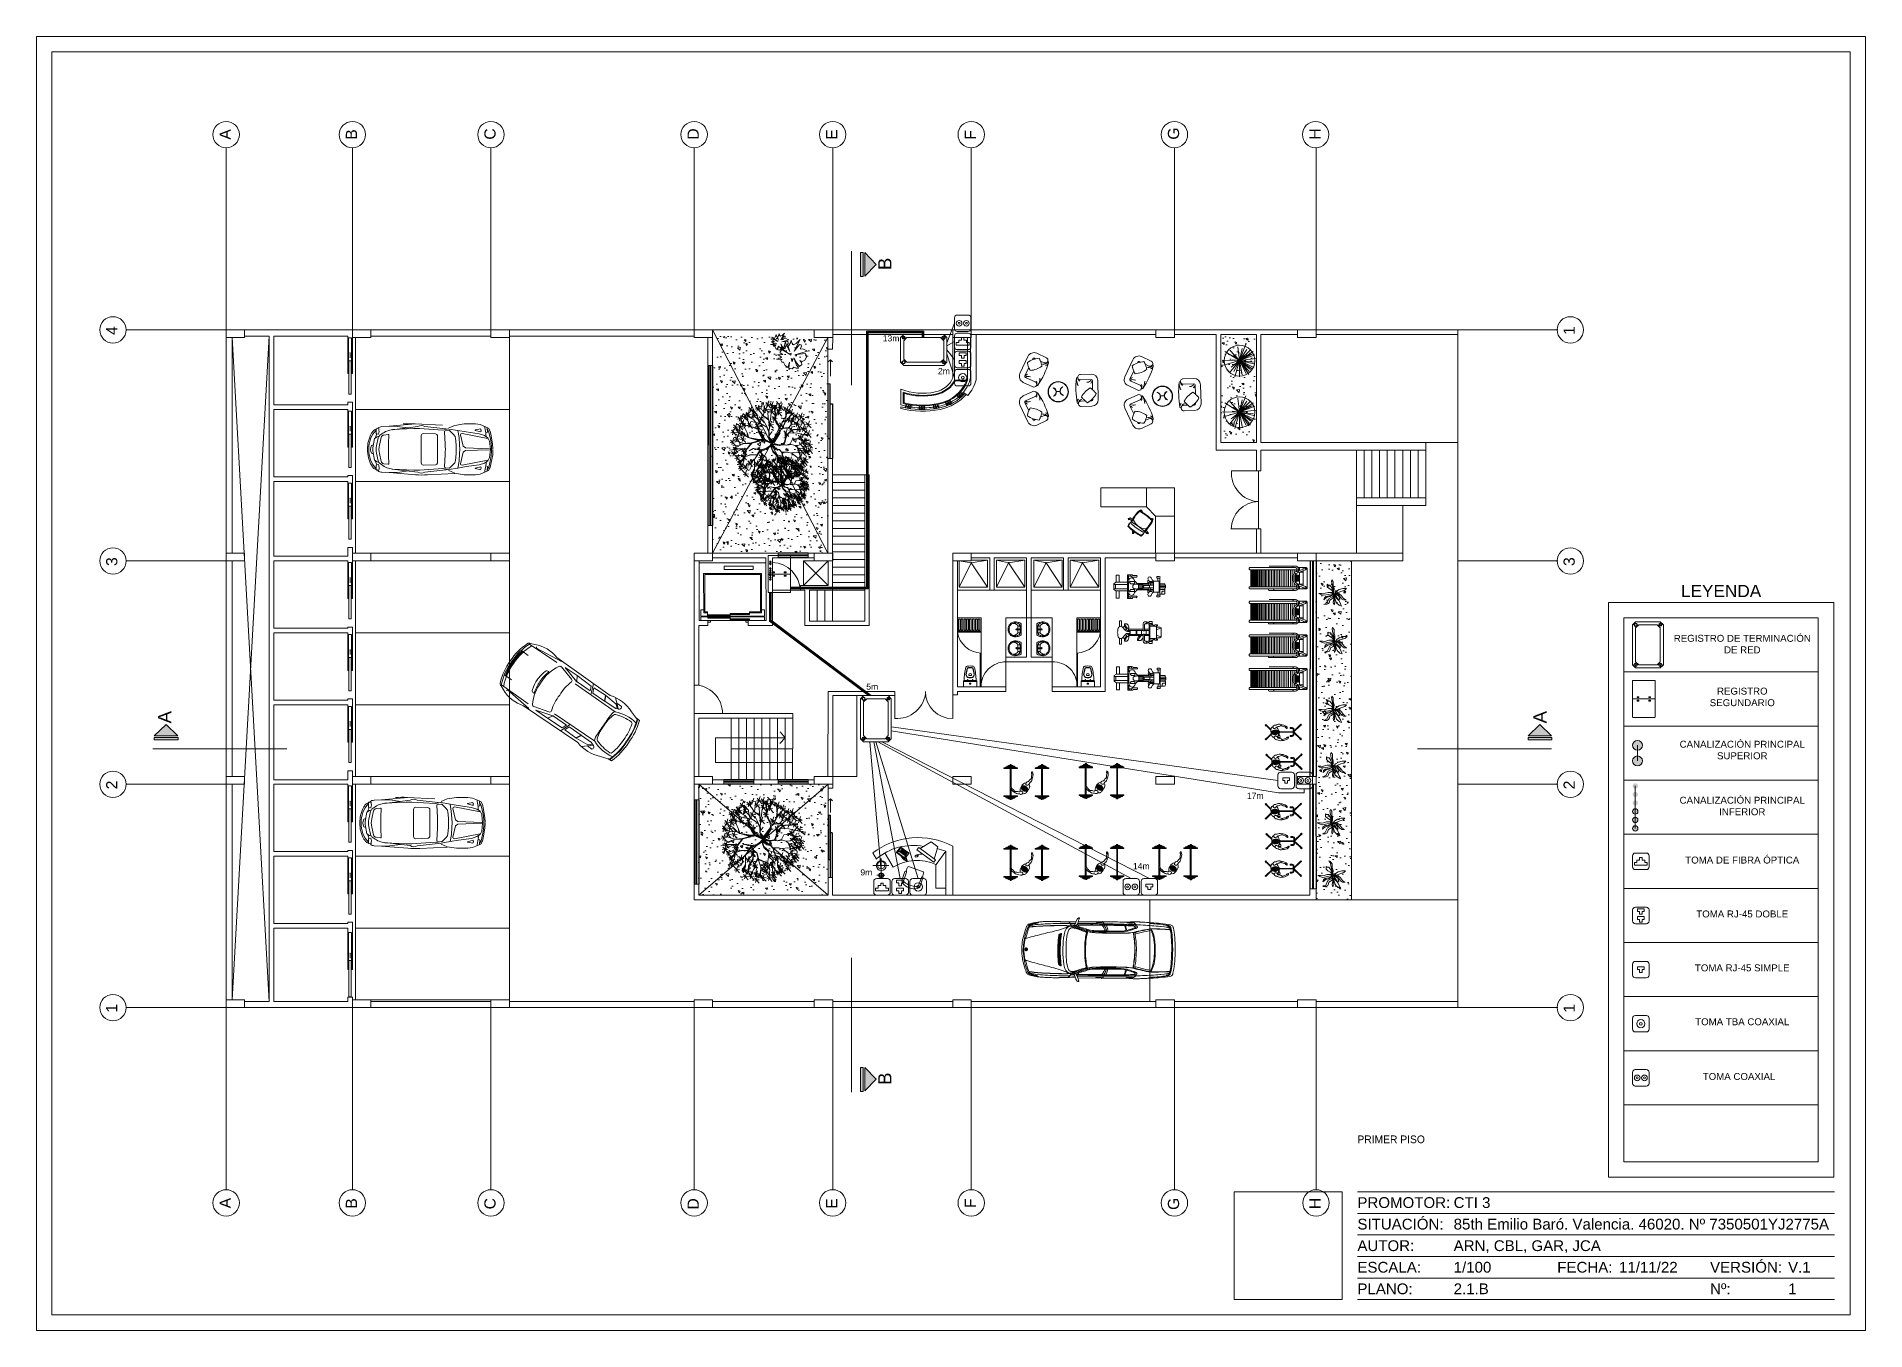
# Paper-space layout 'PRIMER PISO' of a CAD drawing. Header units: metres. Extents: x 0 to 5.4, y 0 to 3.82.
# The model-space entities are those that its viewports show. They can reach past a viewport. Long polylines and large blocks are cut down to what shows.
import ezdxf
from ezdxf.enums import TextEntityAlignment as Align

# ---------------------------------------------------------------- set-up
doc = ezdxf.new("R2018")
doc.units = ezdxf.units.M
for name, pattern in [('ACAD_ISO02W100', [15, 12, -3]), ('DASHED', [70, 50, -20]), ('DOT', [0.25, 0, -0.25])]:
    doc.linetypes.add(name, pattern=pattern)
doc.layers.get('0').update_dxf_attribs({"color": 253, "lineweight": 0})
for name, color, linetype, lineweight in [('arbolesss', 253, 'Continuous', 0), ('ascensor', 253, 'Continuous', 0), ('AUTOS', 253, 'Continuous', 0), ('COLUMNA', 253, 'Continuous', 0), ('ducto de basura', 253, 'Continuous', 0), ('escalera', 253, 'DASHED', 0), ('FIJO', 253, 'Continuous', 0), ('ICT_EXTERNA', 3, 'Continuous', 0), ('ICT_INTERNA', 170, 'Continuous', 0), ('ICT_SUPERIOR', 30, 'Continuous', 0), ('ICT_TEXTS', 210, 'Continuous', 0), ('ICT_TOMAS', 1, 'Continuous', 0), ('L.COLUMNA', 253, 'Continuous', 0), ('letra', 253, 'DOT', 0), ('muebles', 253, 'Continuous', 0), ('NOFIJO', 253, 'Continuous', 0), ('PUERTAS', 253, 'Continuous', 0), ('ventanas', 253, 'Continuous', 30)]:
    doc.layers.add(name, color=color, linetype=linetype, lineweight=lineweight)
doc.layers.add('CAJETIN', color=7, linetype='Continuous', lineweight=0, true_color=0x000000)
doc.styles.add('COTA', font='arial.ttf', dxfattribs={"height": 1})
doc.styles.get("Standard").update_dxf_attribs({"font": 'arial.ttf'})
picture_1 = doc.add_image_def('image1.png', size_in_pixel=(477, 477))
pattern_1 = [(140, (1689530.517, 1346167.474), (0.6375634, 7.2873868), [0.762, -8.382]), (85, (1689530.517, 1346167.474), (-7.6422738, -1.4097369), [0.6096, -6.7056234]), (190.451445, (1689530.5704, 1346168.081), (-7.00471, 5.8776499), [0.6476004, -7.1236098]), (136.1842, (1689528.485, 1346167.474), (1.681693, 10.8431616), [1.143, -12.573]), (186.635558, (1689528.625, 1346168.377), (-9.897045, 9.4961654), [0.971401, -10.6854243]), (81.18415, (1689528.485, 1346167.474), (-9.897045, 9.4961654), [0.9143987, -10.0583893]), (111, (1689528.993, 1346168.49), (4.0906079, 6.0645757), [0.762, -8.382]), (56, (1689528.993, 1346168.49), (-7.3675186, 2.4720811), [0.6096, -6.7056]), (161.451445, (1689529.334, 1346168.995), (-3.2769108, 8.5366568), [0.6476004, -7.1235975]), (127.5, (1689530.5173, 1346167.4737), (-3.38220155, 0.12354413), [0, -6.62432, 0, -6.8072, 0, -6.731]), (97.5, (1689530.5173, 1346167.4737), (-4.007223, 2.6727865), [0, -3.88112, 0, -6.47192, 0, -2.5654]), (57.5, (1689530.5173, 1346165.208), (0.22914976, 5.4236238), [0, -2.54, 0, -7.9248, 0, -10.5156]), (47.5, (1689530.5173, 1346164.192), (-1.01705964, 5.92516726), [0, -3.302, 0, -5.26288, 0, -7.4676])]

psp = doc.layouts.new('PRIMER PISO')

msp = doc.modelspace()

# ---------------------------------------------------------------- texts
at = {"layer": 'CAJETIN', "attachment_point": 1, "style": 'COTA'}
for s, insert, char_height, width in [('ASD\\PASD\\PASD', (1663248.446, 1362566.044), 0.001, 49.89745), ('ASD', (1663240.552, 1362561.411), 0.001, 72.59893), ('asd', (1663240.552, 1362561.41), 0.001, 50.8482), ('\\pxql;LEYENDA', (1663239.981, 1362537.294), 0.001, 73.16994), ('\\pxi-8,l8;LEYENDA', (1663239.981, 1362521.062), 0.0035, 73.16994), ('REGISTRO DE TERMINACIÓN DE RED', (1663260.819, 1362504.34), 0.002, 44.70706)]:
    msp.add_mtext(s, dxfattribs=dict(at, insert=insert, char_height=char_height, width=width))
at = {"layer": 'CAJETIN', "ltscale": 0.015, "attachment_point": 1, "style": 'COTA'}
for s, width, insert, char_height in [('\\pxqc;LEYENDA', 73.16994, (1663239.981, 1362517.183), 4), ('\\pxqc;REGISTRO DE TERMINACIÓN\\PDE RED', 51.2738, (1663257.823, 1362500.95), 2.25), ('\\pxqc;REGISTRO\\PSEGUNDARIO', 51.2738, (1663257.823, 1362483.799), 2.25), ('\\pxqc;CANALIZACIÓN PRINCIPAL SUPERIOR', 51.2738, (1663257.814, 1362466.567), 2.25), ('\\pxqc;CANALIZACIÓN PRINCIPAL INFERIOR', 51.2738, (1663257.808, 1362448.386), 2.25), ('\\pxqc;TOMA DE FIBRA ÓPTICA', 51.2738, (1663257.809, 1362428.967), 2.25), ('\\pxqc;TOMA RJ-45 DOBLE', 51.2738, (1663257.809, 1362411.467), 2.25), ('\\pxqc;TOMA RJ-45 SIMPLE', 51.2738, (1663257.809, 1362393.967), 2.25), ('\\pxqc;TOMA TBA COAXIAL', 51.2738, (1663257.809, 1362376.467), 2.25), ('TOMA COAXIAL', 51.2738, (1663270.626, 1362358.702), 2.25)]:
    msp.add_mtext_dynamic_manual_height_columns(s, width=width, gutter_width=4, heights=[7.577], dxfattribs=dict(at, insert=insert, char_height=char_height))
at = {"layer": 'COLUMNA', "ltscale": 0.2}
for s, p in [('B', (1663007.108, 1362619.359)), ('A', (1662773.192, 1362472.197)), ('A', (1663219.885, 1362472.197)), ('A', (1663219.885, 1362472.197)), ('B', (1663007.108, 1362354.857))]:
    msp.add_text(s, height=4.315, rotation=90, dxfattribs=at).set_placement(p)
at = {"layer": 'ICT_INTERNA', "ltscale": 0.015, "char_height": 2, "attachment_point": 1, "style": 'COTA'}
for s, insert in [('\\pxqc;13m', (1663005.073, 1362598.195)), ('\\pxqc;5m', (1662998.958, 1362485.139))]:
    msp.add_mtext_dynamic_manual_height_columns(s, width=3.81057, gutter_width=4, heights=[1.343], dxfattribs=dict(at, insert=insert))
at = {"layer": 'ICT_INTERNA', "char_height": 0.001, "attachment_point": 1, "style": 'COTA'}
for insert, width in [((1662991.793, 1362493.608), 0.01037), ((1662991.666, 1362490.48), 3.47026)]:
    msp.add_mtext('5m', dxfattribs=dict(at, insert=insert, width=width))
at = {"layer": 'ICT_TEXTS', "insert": (1663260.819, 1362504.337), "char_height": 0.001, "width": 45.38909, "attachment_point": 1, "style": 'COTA'}
msp.add_mtext('REGISTRO DE TERMINACIÓN DE RED', dxfattribs=at)
at = {"layer": 'ICT_TOMAS', "ltscale": 0.015, "char_height": 2, "attachment_point": 1, "style": 'COTA'}
for s, insert in [('\\pxqc;2m', (1663022.257, 1362587.565)), ('\\pxqc;17m', (1663123.349, 1362449.708)), ('\\pxqc;9m', (1662997.042, 1362424.853)), ('\\pxqc;14m', (1663086.347, 1362426.877))]:
    msp.add_mtext_dynamic_manual_height_columns(s, width=3.81057, gutter_width=4, heights=[1.343], dxfattribs=dict(at, insert=insert))
at = {"layer": 'letra', "linetype": 'ACAD_ISO02W100', "ltscale": 0.009}
for s, p in [('A', (1662792.53, 1362661.694)), ('B', (1662833.53, 1362661.694)), ('C', (1662878.53, 1362661.694)), ('D', (1662944.53, 1362661.694)), ('E', (1662989.53, 1362661.694)), ('F', (1663034.53, 1362661.694)), ('G', (1663100.53, 1362661.694)), ('H', (1663146.511, 1362661.694)), ('4', (1662755.683, 1362598.296)), ('1', (1663229.033, 1362598.296)), ('3', (1662755.683, 1362523.296)), ('3', (1663229.033, 1362523.296)), ('2', (1662755.683, 1362450.796)), ('2', (1663229.033, 1362450.796)), ('1', (1662755.683, 1362378.296)), ('1', (1663229.033, 1362378.296)), ('A', (1662792.53, 1362314.784)), ('B', (1662833.53, 1362314.682)), ('C', (1662878.53, 1362314.451)), ('D', (1662944.53, 1362314.382)), ('E', (1662989.53, 1362314.655)), ('F', (1663034.53, 1362314.886)), ('G', (1663100.53, 1362314.268)), ('H', (1663146.511, 1362314.506))]:
    msp.add_text(s, height=3.64, rotation=90, dxfattribs=at).set_placement(p)

# ---------------------------------------------------------------- blocks, each defined once
blk = doc.blocks.new('D')
at = {"layer": 'COLUMNA', "ltscale": 0.2}
h = blk.add_hatch(color=256, dxfattribs=at)
h.set_gradient(color1=(0, 0, 26), color2=(0, 0, 0), rotation=30, one_color=1)
h.paths.add_polyline_path([(3167.8, 1572.454), (3167.418, 1572.818), (3167.036, 1572.454)])
h.paths.add_polyline_path([(3167.036, 1572.393), (3167.036, 1572.315), (3167.813, 1572.315), (3167.813, 1572.393)])
for p, q in [((3167.418, 1572.818), (3167.036, 1572.454)), ((3167.036, 1572.454), (3167.8, 1572.454)), ((3167.418, 1572.818), (3167.8, 1572.454))]:
    blk.add_line(p, q, dxfattribs=at)
blk.add_lwpolyline([(3167.036, 1572.393), (3167.813, 1572.393), (3167.813, 1572.315), (3167.036, 1572.315)], close=True, dxfattribs=at)
blk = doc.blocks.new('8AUTOS')
at = {"linetype": 'Continuous'}
for p, q in [((-1.149, 1.19), (-1.214, 1.185)), ((-0.43, 1.203), (-0.482, 1.201)), ((-0.43, 1.203), (-0.431, 1.203)), ((-0.424, 1.203), (-0.43, 1.203)), ((0.358, 1.198), (0.356, 1.203)), ((0.367, 1.203), (0.361, 1.203)), ((0.38, 1.217), (0.379, 1.217)), ((0.382, 1.217), (0.38, 1.217)), ((1.165, 1.217), (0.382, 1.217)), ((1.467, 1.216), (1.24, 1.216)), ((1.466, 1.206), (1.472, 1.215)), ((1.473, 1.217), (1.467, 1.216)), ((1.469, 1.217), (1.469, 1.217)), ((1.472, 1.215), (1.473, 1.217)), ((1.724, 1.212), (1.473, 1.217)), ((1.765, 1.222), (1.763, 1.222)), ((2.437, 1.206), (2.435, 1.207)), ((-1.923, 1.015), (-1.924, 1.012)), ((-1.85, 0.947), (-1.851, 0.943)), ((-1.811, 0.962), (-1.818, 0.961)), ((-1.803, 0.963), (-1.804, 0.963)), ((-1.292, 0.988), (-1.305, 0.988)), ((-1.292, 0.988), (-1.263, 0.989)), ((-0.762, 0.905), (-0.786, 0.911)), ((-0.737, 1.074), (-0.731, 1.079)), ((-0.721, 0.894), (-0.72, 0.894)), ((-0.72, 0.894), (-0.706, 0.891)), ((-0.714, 1.09), (-0.715, 1.087)), ((-0.706, 0.891), (-0.701, 0.89)), ((-0.699, 0.889), (-0.701, 0.89)), ((-0.699, 0.888), (-0.699, 0.889)), ((-0.658, 0.874), (-0.699, 0.888)), ((-0.687, 1.052), (-0.692, 1.048)), ((-0.65, 1.076), (-0.653, 1.077)), ((-0.624, 1.18), (-0.641, 1.179)), ((-0.526, 0.943), (-0.528, 0.943)), ((0.234, 0.916), (0.199, 0.916)), ((0.28, 0.917), (0.24, 0.916)), ((0.321, 1.11), (0.249, 1.109)), ((0.321, 1.11), (0.32, 1.12)), ((1.17, 1.107), (0.389, 1.1)), ((0.903, 0.952), (0.902, 0.951)), ((0.921, 0.925), (0.92, 0.925)), ((1.179, 1.119), (1.213, 1.118)), ((1.185, 1.149), (1.187, 1.145)), ((1.205, 1.14), (1.187, 1.145)), ((1.211, 1.123), (1.213, 1.118)), ((1.222, 1.099), (1.23, 1.096)), ((1.258, 1.162), (1.267, 1.137)), ((1.267, 1.137), (1.271, 1.137)), ((1.271, 1.137), (1.272, 1.137)), ((1.272, 1.129), (1.281, 1.097)), ((1.371, 1.104), (1.339, 1.108)), ((1.444, 1.08), (1.378, 1.102)), ((1.452, 1.078), (1.449, 1.077)), ((1.45, 1.076), (1.449, 1.077)), ((1.55, 1.035), (1.494, 1.063)), ((2.512, 1.184), (2.5, 1.187)), ((2.687, 1.122), (2.686, 1.123)), ((2.76, 1.045), (2.754, 1.058)), ((2.821, 0.331), (2.821, 0.313)), ((2.822, 0.336), (2.822, 0.329)), ((2.822, 0.325), (2.822, 0.319)), ((2.822, 0.315), (2.823, 0.308)), ((2.824, 0.34), (2.824, 0.329)), ((2.824, 0.324), (2.824, 0.32)), ((2.824, 0.315), (2.824, 0.304)), ((2.825, 0.343), (2.825, 0.329)), ((2.825, 0.324), (2.825, 0.32)), ((2.825, 0.315), (2.825, 0.301)), ((2.826, 0.345), (2.826, 0.33)), ((2.826, 0.323), (2.826, 0.321)), ((2.826, 0.315), (2.827, 0.299)), ((2.827, 0.347), (2.828, 0.33)), ((2.828, 0.323), (2.828, 0.321)), ((2.828, 0.315), (2.828, 0.297)), ((2.829, 0.349), (2.829, 0.33)), ((2.829, 0.326), (2.829, 0.325)), ((2.829, 0.322), (2.829, 0.322)), ((2.829, 0.319), (2.829, 0.319)), ((2.829, 0.315), (2.829, 0.295)), ((2.83, 0.351), (2.83, 0.33)), ((2.83, 0.326), (2.83, 0.325)), ((2.83, 0.32), (2.83, 0.319)), ((2.83, 0.315), (2.83, 0.298)), ((2.83, 0.295), (2.83, 0.293)), ((2.831, 0.352), (2.831, 0.351)), ((2.831, 0.346), (2.831, 0.33)), ((2.831, 0.326), (2.832, 0.324)), ((2.832, 0.32), (2.832, 0.319)), ((2.832, 0.314), (2.832, 0.299)), ((2.832, 0.294), (2.832, 0.292)), ((2.833, 0.354), (2.833, 0.352)), ((2.833, 0.345), (2.833, 0.33)), ((2.833, 0.327), (2.833, 0.317)), ((2.833, 0.314), (2.833, 0.3)), ((2.833, 0.295), (2.833, 0.291)), ((2.834, 0.355), (2.834, 0.353)), ((2.834, 0.341), (2.834, 0.327)), ((2.834, 0.317), (2.834, 0.301)), ((2.834, 0.296), (2.834, 0.295)), ((2.834, 0.291), (2.834, 0.289)), ((2.835, 0.356), (2.835, 0.354)), ((2.835, 0.35), (2.835, 0.348)), ((2.835, 0.34), (2.835, 0.332)), ((2.836, 0.357), (2.836, 0.355)), ((2.836, 0.351), (2.836, 0.349)), ((2.835, 0.312), (2.836, 0.302)), ((2.836, 0.29), (2.836, 0.288)), ((2.837, 0.345), (2.837, 0.344)), ((2.837, 0.34), (2.837, 0.335)), ((2.837, 0.33), (2.837, 0.322)), ((2.837, 0.309), (2.837, 0.303)), ((2.837, 0.29), (2.837, 0.287)), ((2.838, 0.358), (2.838, 0.357)), ((2.838, 0.351), (2.838, 0.35)), ((2.838, 0.347), (2.838, 0.344)), ((2.838, 0.34), (2.838, 0.337)), ((2.838, 0.334), (2.838, 0.322)), ((2.838, 0.307), (2.838, 0.304)), ((2.838, 0.296), (2.838, 0.296)), ((2.838, 0.292), (2.838, 0.289)), ((2.838, 0.288), (2.838, 0.286)), ((2.839, 0.359), (2.839, 0.356)), ((2.839, 0.348), (2.839, 0.345)), ((2.839, 0.341), (2.839, 0.339)), ((2.839, 0.336), (2.839, 0.322)), ((2.839, 0.305), (2.839, 0.303)), ((2.84, 0.36), (2.84, 0.354)), ((2.84, 0.347), (2.84, 0.346)), ((2.84, 0.343), (2.84, 0.341)), ((2.84, 0.338), (2.841, 0.322)), ((2.84, 0.299), (2.84, 0.297)), ((2.84, 0.287), (2.84, 0.286)), ((2.841, 0.304), (2.841, 0.298)), ((2.841, 0.286), (2.841, 0.285)), ((2.842, 0.36), (2.842, 0.352)), ((2.842, 0.344), (2.842, 0.342)), ((2.842, 0.34), (2.842, 0.322)), ((2.842, 0.302), (2.842, 0.299)), ((2.842, 0.289), (2.842, 0.284)), ((2.843, 0.361), (2.843, 0.35)), ((2.843, 0.345), (2.843, 0.343)), ((2.843, 0.341), (2.843, 0.322)), ((2.843, 0.301), (2.843, 0.299)), ((2.843, 0.293), (2.844, 0.284)), ((2.844, 0.362), (2.844, 0.348)), ((2.844, 0.346), (2.844, 0.344)), ((2.844, 0.342), (2.845, 0.322)), ((2.845, 0.362), (2.846, 0.345)), ((2.845, 0.3), (2.845, 0.298)), ((2.845, 0.296), (2.845, 0.283)), ((2.846, 0.343), (2.846, 0.322)), ((2.846, 0.299), (2.846, 0.283)), ((2.847, 0.362), (2.847, 0.346)), ((2.847, 0.344), (2.847, 0.322)), ((2.847, 0.299), (2.847, 0.282)), ((2.848, 0.363), (2.848, 0.347)), ((2.848, 0.345), (2.848, 0.322)), ((2.849, 0.363), (2.85, 0.347)), ((2.849, 0.298), (2.849, 0.282)), ((2.85, 0.345), (2.85, 0.322)), ((2.85, 0.297), (2.85, 0.281)), ((2.851, 0.363), (2.851, 0.348)), ((2.851, 0.346), (2.851, 0.322)), ((2.851, 0.297), (2.851, 0.281)), ((2.852, 0.364), (2.852, 0.348)), ((2.852, 0.346), (2.852, 0.322)), ((2.853, 0.364), (2.853, 0.348)), ((2.853, 0.346), (2.854, 0.322)), ((2.853, 0.297), (2.853, 0.281)), ((2.854, 0.297), (2.854, 0.281)), ((2.855, 0.364), (2.855, 0.348)), ((2.855, 0.346), (2.855, 0.322)), ((2.855, 0.296), (2.855, 0.281)), ((2.856, 0.364), (2.856, 0.348)), ((2.856, 0.348), (2.856, 0.296)), ((2.856, 0.322), (2.856, 0.298)), ((2.856, 0.296), (2.857, 0.281)), ((2.857, 0.364), (2.857, 0.348)), ((2.858, 0.364), (2.859, 0.348)), ((2.858, 0.322), (2.858, 0.298)), ((2.858, 0.296), (2.858, 0.281)), ((2.859, 0.322), (2.859, 0.299)), ((2.859, 0.297), (2.859, 0.281)), ((2.86, 0.364), (2.86, 0.348)), ((2.86, 0.322), (2.86, 0.299)), ((2.86, 0.297), (2.86, 0.281)), ((2.861, 0.364), (2.861, 0.348)), ((2.861, 0.322), (2.862, 0.299)), ((2.862, 0.363), (2.863, 0.347)), ((2.862, 0.297), (2.862, 0.281)), ((2.863, 0.322), (2.863, 0.3)), ((2.863, 0.298), (2.863, 0.282)), ((2.864, 0.363), (2.864, 0.347)), ((2.864, 0.322), (2.864, 0.3)), ((2.864, 0.298), (2.864, 0.282)), ((2.865, 0.363), (2.865, 0.346)), ((2.865, 0.322), (2.866, 0.301)), ((2.866, 0.362), (2.866, 0.345)), ((2.866, 0.299), (2.866, 0.282)), ((2.867, 0.322), (2.867, 0.302)), ((2.867, 0.299), (2.867, 0.283)), ((2.868, 0.362), (2.868, 0.345)), ((2.868, 0.322), (2.868, 0.303)), ((2.868, 0.3), (2.868, 0.283)), ((2.869, 0.361), (2.869, 0.344)), ((2.869, 0.323), (2.869, 0.304)), ((2.869, 0.301), (2.87, 0.284)), ((2.87, 0.361), (2.87, 0.343)), ((2.871, 0.36), (2.872, 0.341)), ((2.871, 0.323), (2.871, 0.305)), ((2.871, 0.302), (2.871, 0.284)), ((2.872, 0.323), (2.872, 0.307)), ((2.872, 0.304), (2.872, 0.285)), ((2.873, 0.359), (2.873, 0.34)), ((2.873, 0.323), (2.873, 0.309)), ((2.873, 0.305), (2.873, 0.286)), ((2.874, 0.358), (2.874, 0.338)), ((2.874, 0.323), (2.875, 0.311)), ((2.875, 0.357), (2.876, 0.335)), ((2.875, 0.307), (2.875, 0.287)), ((2.876, 0.323), (2.876, 0.314)), ((2.876, 0.31), (2.876, 0.288)), ((2.877, 0.356), (2.877, 0.332)), ((2.877, 0.313), (2.877, 0.289)), ((2.878, 0.355), (2.878, 0.327)), ((2.878, 0.318), (2.879, 0.29)), ((2.879, 0.354), (2.88, 0.291)), ((2.881, 0.353), (2.881, 0.292)), ((2.882, 0.351), (2.882, 0.294)), ((2.883, 0.35), (2.884, 0.296)), ((2.885, 0.348), (2.885, 0.297)), ((2.886, 0.346), (2.886, 0.3)), ((2.887, 0.343), (2.888, 0.302)), ((2.889, 0.341), (2.889, 0.305)), ((2.89, 0.337), (2.89, 0.308)), ((2.891, 0.332), (2.891, 0.314)), ((-1.91, -0.455), (-1.911, -0.452)), ((-1.838, -0.387), (-1.839, -0.383)), ((-1.798, -0.401), (-1.806, -0.4)), ((-1.791, -0.401), (-1.792, -0.401)), ((-1.279, -0.418), (-1.292, -0.417)), ((-1.279, -0.418), (-1.251, -0.417)), ((-0.751, -0.324), (-0.775, -0.331)), ((-0.723, -0.494), (-0.717, -0.498)), ((-0.71, -0.313), (-0.709, -0.313)), ((-0.709, -0.313), (-0.695, -0.309)), ((-0.7, -0.509), (-0.701, -0.506)), ((-0.695, -0.309), (-0.691, -0.308)), ((-0.689, -0.308), (-0.691, -0.308)), ((-0.688, -0.307), (-0.689, -0.308)), ((-0.647, -0.292), (-0.688, -0.307)), ((-0.673, -0.471), (-0.678, -0.466)), ((-0.636, -0.494), (-0.639, -0.495)), ((-0.515, -0.358), (-0.517, -0.359)), ((0.245, -0.318), (0.21, -0.318)), ((0.291, -0.318), (0.251, -0.318)), ((0.336, -0.511), (0.263, -0.511)), ((0.336, -0.511), (0.335, -0.521)), ((1.184, -0.493), (0.403, -0.5)), ((0.915, -0.342), (0.913, -0.342)), ((0.932, -0.315), (0.931, -0.314)), ((1.194, -0.505), (1.227, -0.503)), ((1.2, -0.534), (1.202, -0.53)), ((1.22, -0.525), (1.202, -0.53)), ((1.226, -0.508), (1.227, -0.503)), ((1.236, -0.483), (1.244, -0.48)), ((1.273, -0.546), (1.282, -0.521)), ((1.282, -0.521), (1.286, -0.521)), ((1.286, -0.521), (1.287, -0.52)), ((1.287, -0.512), (1.295, -0.481)), ((1.385, -0.485), (1.353, -0.49)), ((1.458, -0.46), (1.392, -0.484)), ((1.466, -0.458), (1.463, -0.457)), ((1.464, -0.457), (1.463, -0.457)), ((1.482, -0.586), (1.488, -0.595)), ((1.74, -0.588), (1.489, -0.596)), ((1.563, -0.413), (1.507, -0.442)), ((2.453, -0.569), (2.451, -0.569)), ((2.527, -0.546), (2.516, -0.549)), ((2.701, -0.481), (2.7, -0.481)), ((2.773, -0.401), (2.767, -0.415)), ((-1.133, -0.616), (-1.198, -0.613)), ((-0.608, -0.597), (-0.625, -0.597)), ((-0.414, -0.617), (-0.466, -0.616)), ((-0.414, -0.617), (-0.415, -0.617)), ((-0.408, -0.617), (-0.414, -0.617)), ((0.374, -0.598), (0.372, -0.603)), ((0.383, -0.603), (0.377, -0.603)), ((0.399, -0.617), (0.396, -0.617)), ((0.396, -0.617), (0.396, -0.617)), ((1.181, -0.602), (0.399, -0.617)), ((1.483, -0.596), (1.256, -0.6)), ((1.489, -0.596), (1.483, -0.596)), ((1.485, -0.596), (1.485, -0.596)), ((1.488, -0.595), (1.489, -0.596)), ((1.781, -0.597), (1.779, -0.596))]:
    blk.add_line(p, q, dxfattribs=at)
for points in [[(-1.126, 1.19), (-1.145, 1.183), (-1.145, 1.183), (-1.151, 1.181), (-1.161, 1.176), (-1.17, 1.171), (-1.175, 1.169), (-1.176, 1.169)], [(-1.126, 1.19), (-1.124, 1.19), (-1.104, 1.192), (-1.075, 1.195), (-1.053, 1.196), (-0.999, 1.201), (-0.962, 1.203), (-0.942, 1.204), (-0.899, 1.207), (-0.885, 1.207), (-0.838, 1.209), (-0.827, 1.21), (-0.809, 1.211), (-0.783, 1.211), (-0.769, 1.212), (-0.745, 1.212), (-0.726, 1.213), (-0.712, 1.213), (-0.698, 1.213), (-0.689, 1.213), (-0.677, 1.213), (-0.665, 1.213), (-0.655, 1.214), (-0.632, 1.213), (-0.601, 1.213), (-0.58, 1.212), (-0.565, 1.211), (-0.552, 1.211), (-0.538, 1.21), (-0.53, 1.209), (-0.524, 1.209)], [(-0.624, 1.18), (-0.611, 1.184), (-0.586, 1.19), (-0.578, 1.191), (-0.546, 1.196), (-0.515, 1.199)], [(-0.409, 1.185), (-0.415, 1.187), (-0.427, 1.188), (-0.44, 1.188), (-0.461, 1.188), (-0.493, 1.187), (-0.526, 1.186), (-0.556, 1.184), (-0.568, 1.184), (-0.579, 1.182), (-0.592, 1.177)], [(-0.523, 1.209), (-0.524, 1.209), (-0.521, 1.208), (-0.505, 1.205), (-0.49, 1.202), (-0.482, 1.201)], [(-0.482, 1.201), (-0.485, 1.201), (-0.488, 1.201), (-0.491, 1.201), (-0.494, 1.201), (-0.5, 1.2), (-0.507, 1.2), (-0.515, 1.199)], [(0.38, 1.217), (0.377, 1.217), (0.295, 1.217), (0.214, 1.215), (0.132, 1.215), (0.052, 1.213), (-0.027, 1.212), (-0.106, 1.21), (-0.186, 1.209), (-0.265, 1.207), (-0.345, 1.205), (-0.424, 1.203)], [(0.32, 1.12), (0.32, 1.122), (0.321, 1.122), (0.322, 1.129), (0.323, 1.137), (0.325, 1.145), (0.328, 1.152), (0.335, 1.167), (0.342, 1.18), (0.348, 1.191), (0.356, 1.203)], [(0.326, 1.12), (0.326, 1.122), (0.327, 1.126), (0.328, 1.131), (0.328, 1.132), (0.329, 1.136), (0.33, 1.141), (0.333, 1.151), (0.333, 1.152), (0.334, 1.153), (0.335, 1.155), (0.337, 1.159), (0.34, 1.165), (0.345, 1.176), (0.354, 1.191), (0.354, 1.192), (0.355, 1.193), (0.356, 1.194), (0.361, 1.203)], [(0.376, 1.217), (0.372, 1.214), (0.366, 1.208), (0.358, 1.198)], [(0.382, 1.217), (0.376, 1.214), (0.367, 1.203)], [(0.38, 1.217), (0.378, 1.217), (0.377, 1.217), (0.376, 1.217)], [(0.396, 1.199), (0.405, 1.203), (0.418, 1.205), (0.433, 1.206), (0.477, 1.207), (0.509, 1.207), (0.541, 1.207), (0.561, 1.206), (0.573, 1.204), (0.578, 1.202)], [(0.578, 1.202), (0.573, 1.2), (0.558, 1.197), (0.533, 1.195), (0.508, 1.194), (0.482, 1.193), (0.454, 1.193), (0.426, 1.194), (0.416, 1.194), (0.407, 1.196), (0.396, 1.199)], [(1.165, 1.335), (1.156, 1.338), (1.147, 1.34), (1.138, 1.342), (1.128, 1.341)], [(1.128, 1.341), (1.128, 1.341), (1.128, 1.339), (1.129, 1.336), (1.13, 1.33), (1.133, 1.322), (1.136, 1.312), (1.141, 1.294), (1.155, 1.249), (1.169, 1.204), (1.183, 1.158), (1.184, 1.152), (1.185, 1.149)], [(1.165, 1.335), (1.179, 1.326), (1.19, 1.314), (1.2, 1.3)], [(1.258, 1.162), (1.243, 1.209), (1.222, 1.258), (1.2, 1.3)], [(1.373, 1.104), (1.382, 1.108), (1.399, 1.122), (1.404, 1.126), (1.409, 1.132), (1.417, 1.142), (1.423, 1.15), (1.428, 1.157), (1.435, 1.165), (1.438, 1.169), (1.443, 1.177), (1.449, 1.188), (1.454, 1.197), (1.457, 1.204), (1.458, 1.206)], [(1.463, 1.206), (1.462, 1.202), (1.461, 1.2), (1.453, 1.184), (1.444, 1.169), (1.441, 1.166)], [(1.458, 1.206), (1.458, 1.204), (1.459, 1.202)], [(1.459, 1.203), (1.459, 1.201), (1.458, 1.204)], [(1.459, 1.202), (1.459, 1.202), (1.465, 1.213), (1.467, 1.216)], [(1.745, 1.218), (1.734, 1.216), (1.724, 1.212)], [(1.763, 1.222), (1.754, 1.221), (1.745, 1.219)], [(1.745, 1.219), (1.745, 1.218), (1.745, 1.219)], [(2.435, 1.207), (2.415, 1.211), (2.391, 1.214), (2.379, 1.215), (2.338, 1.218), (2.309, 1.22), (2.273, 1.221), (2.234, 1.223), (2.175, 1.224), (2.139, 1.226), (2.124, 1.225), (2.109, 1.226), (2.065, 1.226), (2.022, 1.227), (1.98, 1.228), (1.942, 1.228), (1.906, 1.228), (1.876, 1.228), (1.848, 1.227), (1.815, 1.226), (1.776, 1.223), (1.766, 1.222)], [(2.439, 1.206), (2.439, 1.206), (2.437, 1.206)], [(2.444, 1.204), (2.442, 1.205), (2.439, 1.206)], [(2.462, 1.192), (2.455, 1.197), (2.444, 1.204)], [(2.481, 1.206), (2.474, 1.204), (2.465, 1.202), (2.451, 1.2)], [(2.475, 1.194), (2.464, 1.197), (2.451, 1.2)], [(2.508, 1.172), (2.497, 1.175), (2.483, 1.181), (2.474, 1.185), (2.462, 1.192)], [(2.475, 1.194), (2.48, 1.192), (2.49, 1.19), (2.496, 1.188), (2.499, 1.187), (2.5, 1.187)], [(2.675, 1.168), (2.578, 1.188), (2.481, 1.206)], [(-1.924, 1.012), (-1.95, 0.875), (-1.961, 0.79), (-1.969, 0.705), (-1.975, 0.619), (-1.979, 0.526), (-1.981, 0.444), (-1.982, 0.361), (-1.982, 0.279)], [(-1.214, 1.185), (-1.291, 1.179), (-1.367, 1.174), (-1.444, 1.167), (-1.521, 1.16), (-1.598, 1.152), (-1.674, 1.143), (-1.751, 1.132), (-1.827, 1.119), (-1.855, 1.111), (-1.879, 1.099), (-1.891, 1.089), (-1.907, 1.065), (-1.911, 1.057), (-1.912, 1.052), (-1.916, 1.04), (-1.923, 1.015)], [(-1.893, 0.64), (-1.897, 0.565), (-1.899, 0.49), (-1.901, 0.415), (-1.902, 0.348), (-1.902, 0.28)], [(-1.893, 0.64), (-1.887, 0.714), (-1.88, 0.788), (-1.87, 0.862), (-1.861, 0.917), (-1.85, 0.973), (-1.837, 1.027), (-1.83, 1.044), (-1.823, 1.061), (-1.811, 1.075), (-1.796, 1.084), (-1.779, 1.091), (-1.762, 1.095)], [(-1.87, 0.28), (-1.87, 0.365), (-1.869, 0.449), (-1.867, 0.536), (-1.863, 0.622), (-1.857, 0.712), (-1.848, 0.801), (-1.837, 0.879), (-1.825, 0.957)], [(-1.851, 0.943), (-1.846, 0.947), (-1.834, 0.953), (-1.83, 0.955), (-1.827, 0.956), (-1.825, 0.957), (-1.825, 0.957), (-1.824, 0.957), (-1.819, 0.957), (-1.812, 0.958), (-1.812, 0.958), (-1.811, 0.958), (-1.805, 0.959), (-1.786, 0.96), (-1.76, 0.962), (-1.758, 0.962), (-1.712, 0.965), (-1.665, 0.968), (-1.59, 0.973), (-1.577, 0.973), (-1.534, 0.975), (-1.484, 0.978), (-1.484, 0.978), (-1.389, 0.981), (-1.341, 0.983), (-1.301, 0.984), (-1.299, 0.984), (-1.28, 0.984), (-1.256, 0.985), (-1.246, 0.985), (-1.24, 0.985), (-1.237, 0.985), (-1.229, 0.985), (-1.194, 0.982)], [(-1.819, 1.032), (-1.828, 1.018), (-1.835, 1.002), (-1.844, 0.973), (-1.85, 0.947)], [(-1.85, 0.947), (-1.837, 0.955), (-1.833, 0.957), (-1.832, 0.957)], [(-1.825, 0.961), (-1.83, 0.958), (-1.832, 0.957)], [(-0.707, 1.122), (-0.782, 1.118), (-0.857, 1.114), (-0.938, 1.109), (-1.019, 1.104), (-1.087, 1.099), (-1.155, 1.094), (-1.223, 1.088), (-1.294, 1.083), (-1.364, 1.077), (-1.433, 1.07), (-1.502, 1.064), (-1.532, 1.061), (-1.635, 1.048), (-1.697, 1.039), (-1.731, 1.032), (-1.755, 1.027), (-1.778, 1.02), (-1.792, 1.014), (-1.804, 1.005), (-1.808, 1), (-1.812, 0.994), (-1.819, 0.978), (-1.82, 0.976), (-1.825, 0.961)], [(-1.825, 0.961), (-1.824, 0.961), (-1.818, 0.961)], [(-1.759, 1.066), (-1.776, 1.059), (-1.793, 1.052), (-1.807, 1.043), (-1.819, 1.032)], [(-1.804, 0.963), (-1.805, 0.963), (-1.808, 0.962), (-1.811, 0.962)], [(-1.803, 0.963), (-1.789, 0.964), (-1.789, 0.964), (-1.761, 0.966), (-1.713, 0.97), (-1.708, 0.97), (-1.67, 0.972), (-1.637, 0.974), (-1.577, 0.977), (-1.57, 0.978), (-1.56, 0.978), (-1.484, 0.982), (-1.484, 0.982), (-1.453, 0.983), (-1.425, 0.984), (-1.408, 0.985), (-1.375, 0.986), (-1.332, 0.987), (-1.305, 0.988)], [(-1.762, 1.095), (-1.76, 1.096), (-1.747, 1.099), (-1.741, 1.1), (-1.717, 1.104), (-1.709, 1.106), (-1.688, 1.108), (-1.679, 1.11), (-1.665, 1.111), (-1.638, 1.115), (-1.605, 1.12), (-1.594, 1.121), (-1.555, 1.126), (-1.489, 1.134), (-1.424, 1.141), (-1.41, 1.142), (-1.332, 1.149), (-1.293, 1.153), (-1.274, 1.154), (-1.249, 1.157)], [(-1.727, 1.083), (-1.749, 1.07), (-1.759, 1.066)], [(-1.727, 1.083), (-1.721, 1.087), (-1.71, 1.094), (-1.706, 1.097), (-1.704, 1.099), (-1.702, 1.102), (-1.701, 1.103), (-1.702, 1.104), (-1.707, 1.104), (-1.708, 1.104), (-1.71, 1.104), (-1.72, 1.102), (-1.749, 1.098)], [(-1.338, 0.285), (-1.337, 0.373), (-1.333, 0.468), (-1.326, 0.552), (-1.315, 0.653), (-1.304, 0.715), (-1.29, 0.777), (-1.271, 0.837), (-1.256, 0.875), (-1.239, 0.911), (-1.218, 0.947), (-1.194, 0.982)], [(-1.199, 0.929), (-1.222, 0.887), (-1.23, 0.87), (-1.246, 0.829), (-1.26, 0.787), (-1.28, 0.701), (-1.29, 0.637), (-1.301, 0.542), (-1.306, 0.465), (-1.31, 0.375), (-1.311, 0.285)], [(-1.263, 0.989), (-1.249, 0.989), (-1.238, 0.989), (-1.231, 0.989), (-1.224, 0.988), (-1.207, 0.988)], [(-1.249, 1.157), (-1.247, 1.157), (-1.245, 1.157)], [(-1.245, 1.157), (-1.225, 1.158), (-1.219, 1.159), (-1.213, 1.16), (-1.2, 1.161), (-1.191, 1.163), (-1.188, 1.164), (-1.179, 1.167), (-1.178, 1.167), (-1.176, 1.169)], [(-1.207, 0.988), (-1.181, 0.985), (-1.156, 0.983), (-1.132, 0.98), (-1.058, 0.968), (-0.984, 0.955), (-0.917, 0.941), (-0.852, 0.927), (-0.786, 0.911)], [(-0.678, 0.291), (-0.677, 0.364), (-0.675, 0.437), (-0.671, 0.51), (-0.665, 0.583), (-0.658, 0.656), (-0.649, 0.729), (-0.642, 0.769), (-0.635, 0.809), (-0.635, 0.823), (-0.637, 0.836), (-0.642, 0.847), (-0.652, 0.857), (-0.663, 0.864), (-0.676, 0.869), (-0.69, 0.872), (-0.703, 0.876), (-0.716, 0.879), (-0.73, 0.882), (-0.79, 0.897), (-0.872, 0.917), (-0.954, 0.934), (-1.036, 0.95), (-1.118, 0.963), (-1.2, 0.974)], [(-0.724, 0.29), (-0.723, 0.37), (-0.721, 0.45), (-0.713, 0.567), (-0.706, 0.639), (-0.697, 0.71), (-0.684, 0.796), (-0.684, 0.806), (-0.687, 0.815), (-0.693, 0.823), (-0.701, 0.827), (-0.797, 0.851), (-0.883, 0.871), (-0.968, 0.89), (-1.045, 0.905), (-1.122, 0.918), (-1.199, 0.929)], [(-1.195, 1.162), (-1.191, 1.163), (-1.188, 1.164), (-1.179, 1.167), (-1.178, 1.167), (-1.176, 1.169)], [(-0.762, 0.905), (-0.74, 0.899), (-0.73, 0.896), (-0.721, 0.894)], [(-0.722, 1.01), (-0.73, 1.014), (-0.737, 1.018), (-0.739, 1.019), (-0.75, 1.028), (-0.753, 1.031), (-0.753, 1.033), (-0.754, 1.034), (-0.756, 1.041), (-0.756, 1.047), (-0.756, 1.049), (-0.753, 1.054), (-0.752, 1.056), (-0.751, 1.058), (-0.748, 1.063), (-0.747, 1.064), (-0.745, 1.066), (-0.737, 1.074), (-0.731, 1.079), (-0.728, 1.081), (-0.723, 1.086), (-0.721, 1.088), (-0.719, 1.092), (-0.717, 1.098), (-0.716, 1.101), (-0.713, 1.108), (-0.712, 1.111), (-0.709, 1.119), (-0.707, 1.122), (-0.704, 1.127), (-0.701, 1.132), (-0.694, 1.141), (-0.683, 1.151), (-0.66, 1.169), (-0.647, 1.178)], [(-0.722, 1.01), (-0.711, 1.005), (-0.704, 1.003), (-0.701, 1.002), (-0.685, 0.996), (-0.666, 0.989), (-0.649, 0.983), (-0.646, 0.983), (-0.627, 0.976), (-0.607, 0.969), (-0.588, 0.963), (-0.578, 0.96), (-0.577, 0.959)], [(0.32, 1.12), (0.246, 1.119), (0.173, 1.117), (0.099, 1.116), (0.025, 1.115), (-0.049, 1.112), (-0.123, 1.111), (-0.197, 1.109), (-0.271, 1.106), (-0.345, 1.103), (-0.419, 1.101), (-0.493, 1.097), (-0.567, 1.094), (-0.641, 1.091), (-0.715, 1.087)], [(-0.714, 1.09), (-0.713, 1.093), (-0.71, 1.101)], [(-0.71, 1.101), (-0.71, 1.102), (-0.706, 1.111), (-0.703, 1.12), (-0.7, 1.124), (-0.698, 1.128), (-0.694, 1.133), (-0.684, 1.145), (-0.674, 1.155), (-0.673, 1.155), (-0.657, 1.168), (-0.641, 1.179)], [(0.328, 1.152), (0.206, 1.15), (0.118, 1.148), (0.03, 1.146), (-0.052, 1.144), (-0.133, 1.142), (-0.228, 1.14), (-0.323, 1.136), (-0.451, 1.132), (-0.534, 1.129), (-0.617, 1.126), (-0.7, 1.124)], [(-0.451, 1.132), (-0.534, 1.129), (-0.617, 1.126), (-0.7, 1.124)], [(0.088, 0.851), (0.004, 0.849), (-0.075, 0.849), (-0.155, 0.848), (-0.234, 0.848), (-0.314, 0.849), (-0.393, 0.85), (-0.471, 0.854), (-0.548, 0.861), (-0.622, 0.872), (-0.699, 0.889), (-0.648, 0.876), (-0.596, 0.866), (-0.542, 0.858), (-0.487, 0.852), (-0.43, 0.848), (-0.373, 0.846), (-0.315, 0.844), (-0.258, 0.844), (-0.2, 0.844), (-0.143, 0.844), (-0.085, 0.844), (-0.028, 0.844), (0.03, 0.845), (0.088, 0.846)], [(-0.207, 0.915), (-0.268, 0.916), (-0.329, 0.921), (-0.387, 0.932), (-0.441, 0.946), (-0.491, 0.961), (-0.539, 0.977), (-0.586, 0.992), (-0.633, 1.006), (-0.676, 1.022), (-0.685, 1.026), (-0.693, 1.03), (-0.698, 1.035), (-0.698, 1.04), (-0.695, 1.045), (-0.692, 1.048)], [(-0.687, 1.052), (-0.687, 1.052), (-0.684, 1.054), (-0.673, 1.063), (-0.671, 1.064), (-0.671, 1.064), (-0.665, 1.068), (-0.656, 1.073), (-0.652, 1.075), (-0.642, 1.08)], [(-0.671, 0.291), (-0.67, 0.366), (-0.668, 0.441), (-0.664, 0.516), (-0.658, 0.591), (-0.652, 0.65), (-0.643, 0.719), (-0.636, 0.766), (-0.631, 0.793), (-0.628, 0.819), (-0.628, 0.832), (-0.631, 0.845), (-0.636, 0.856), (-0.644, 0.865), (-0.658, 0.874)], [(-0.645, 1.177), (-0.647, 1.178), (-0.647, 1.178)], [(-0.37, 1.091), (-0.461, 1.088), (-0.551, 1.084), (-0.642, 1.08)], [(-0.592, 1.177), (-0.585, 1.175), (-0.577, 1.173), (-0.566, 1.172), (-0.551, 1.172), (-0.527, 1.173), (-0.503, 1.174), (-0.476, 1.175), (-0.449, 1.177), (-0.438, 1.178), (-0.429, 1.18), (-0.418, 1.182), (-0.409, 1.185)], [(-0.577, 0.959), (-0.568, 0.956), (-0.548, 0.949), (-0.534, 0.945), (-0.528, 0.943)], [(0.088, 0.887), (0.057, 0.886), (0.057, 0.886), (-0.047, 0.885), (-0.065, 0.886), (-0.173, 0.886), (-0.212, 0.887), (-0.235, 0.888), (-0.322, 0.894), (-0.335, 0.895), (-0.426, 0.913), (-0.433, 0.914), (-0.52, 0.941), (-0.526, 0.943), (-0.526, 0.943)], [(-0.408, 0.937), (-0.401, 0.976), (-0.393, 1.012), (-0.385, 1.043), (-0.377, 1.071), (-0.368, 1.095)], [(-0.382, 0.931), (-0.375, 0.972), (-0.367, 1.009), (-0.358, 1.042), (-0.35, 1.071), (-0.341, 1.096), (-0.368, 1.095)], [(-0.343, 1.092), (-0.259, 1.095), (-0.174, 1.096), (-0.09, 1.098), (-0.006, 1.1), (0.078, 1.101), (0.162, 1.102), (0.246, 1.103)], [(0.199, 0.916), (0.118, 0.915), (0.036, 0.914), (-0.045, 0.913), (-0.126, 0.914), (-0.207, 0.915)], [(0.902, 0.951), (0.895, 0.949), (0.894, 0.949), (0.87, 0.941), (0.851, 0.934), (0.842, 0.932), (0.8, 0.921), (0.797, 0.92), (0.775, 0.915), (0.698, 0.904), (0.682, 0.903), (0.66, 0.901), (0.64, 0.9), (0.572, 0.896), (0.501, 0.893), (0.415, 0.891), (0.33, 0.889), (0.315, 0.889), (0.222, 0.888), (0.134, 0.887), (0.088, 0.887)], [(0.92, 0.925), (0.913, 0.922), (0.866, 0.904), (0.815, 0.889), (0.794, 0.884), (0.708, 0.872), (0.639, 0.867), (0.56, 0.862), (0.481, 0.859), (0.401, 0.856), (0.322, 0.855), (0.243, 0.853), (0.163, 0.852), (0.088, 0.851)], [(0.088, 0.846), (0.145, 0.847), (0.202, 0.848), (0.259, 0.849), (0.316, 0.85), (0.373, 0.851), (0.43, 0.853), (0.487, 0.855), (0.544, 0.857), (0.601, 0.86), (0.657, 0.863), (0.714, 0.868), (0.769, 0.876), (0.822, 0.888), (0.871, 0.905), (0.918, 0.923)], [(0.249, 1.109), (0.24, 1.086), (0.232, 1.059), (0.223, 1.029), (0.215, 0.994), (0.207, 0.957), (0.199, 0.916)], [(0.321, 1.11), (0.307, 1.087), (0.292, 1.059), (0.277, 1.028), (0.256, 0.976), (0.234, 0.916)], [(0.326, 1.109), (0.309, 1.081), (0.292, 1.047), (0.274, 1.008), (0.257, 0.965), (0.24, 0.916)], [(0.398, 1.11), (0.378, 1.087), (0.359, 1.06), (0.339, 1.029), (0.32, 0.995), (0.3, 0.958), (0.28, 0.917)], [(1.139, 1.054), (1.134, 1.053), (1.06, 1.031), (0.987, 1.007), (0.912, 0.983), (0.866, 0.967), (0.819, 0.953), (0.767, 0.941), (0.714, 0.934), (0.658, 0.929), (0.583, 0.925), (0.508, 0.921), (0.432, 0.92), (0.356, 0.918), (0.28, 0.917)], [(1.177, 1.116), (1.164, 1.117), (1.13, 1.117), (1.058, 1.119), (0.987, 1.121), (0.916, 1.122), (0.841, 1.122), (0.767, 1.123), (0.692, 1.123), (0.623, 1.122), (0.554, 1.122), (0.485, 1.122), (0.405, 1.121), (0.326, 1.12)], [(0.398, 1.11), (0.327, 1.11), (0.326, 1.109), (0.326, 1.12)], [(1.182, 1.16), (1.083, 1.16), (0.984, 1.159), (0.885, 1.158), (0.816, 1.158), (0.747, 1.157), (0.678, 1.156), (0.609, 1.155), (0.54, 1.155), (0.471, 1.154), (0.402, 1.152), (0.333, 1.152)], [(0.927, 0.305), (0.927, 0.306), (0.925, 0.401), (0.925, 0.401), (0.921, 0.496), (0.914, 0.592), (0.903, 0.686), (0.895, 0.735), (0.886, 0.78), (0.88, 0.804), (0.874, 0.828), (0.868, 0.852), (0.865, 0.876), (0.867, 0.887), (0.873, 0.896), (0.885, 0.908), (0.896, 0.913), (0.918, 0.923)], [(0.932, 0.305), (0.929, 0.433), (0.924, 0.532), (0.915, 0.631), (0.902, 0.723), (0.881, 0.821), (0.871, 0.857), (0.871, 0.875), (0.875, 0.886), (0.88, 0.893), (0.891, 0.901), (0.903, 0.906), (0.932, 0.917), (1.018, 0.947), (1.103, 0.975), (1.187, 1.001), (1.31, 1.038), (1.431, 1.071)], [(0.955, 0.305), (0.954, 0.384), (0.951, 0.464), (0.947, 0.543), (0.935, 0.662), (0.926, 0.722), (0.914, 0.782), (0.914, 0.782), (0.905, 0.817), (0.896, 0.854), (0.896, 0.866), (0.903, 0.875), (0.921, 0.886), (0.944, 0.895), (1.034, 0.927), (1.135, 0.961), (1.208, 0.984), (1.272, 1.003), (1.297, 1.01), (1.32, 1.016), (1.345, 1.019), (1.371, 1.02), (1.391, 1.016), (1.412, 1.01), (1.432, 1.001), (1.455, 0.981), (1.464, 0.967), (1.472, 0.953), (1.492, 0.905), (1.508, 0.856), (1.521, 0.805), (1.536, 0.723), (1.546, 0.641), (1.553, 0.557), (1.559, 0.429), (1.561, 0.311)], [(1.42, 1.081), (1.376, 1.102), (1.257, 1.067), (1.18, 1.043), (1.119, 1.025), (1.038, 0.999), (0.982, 0.98), (0.906, 0.953), (0.903, 0.952)], [(1.42, 1.081), (1.278, 1.042), (1.2, 1.019), (1.139, 1), (1.057, 0.973), (1.001, 0.954), (0.925, 0.927), (0.921, 0.925)], [(1.179, 1.119), (1.172, 1.11), (1.166, 1.103), (1.158, 1.092), (1.135, 1.056), (1.145, 1.051)], [(1.341, 1.109), (1.221, 1.074), (1.145, 1.051)], [(1.211, 1.123), (1.21, 1.125), (1.209, 1.128), (1.206, 1.14)], [(1.222, 1.099), (1.215, 1.107), (1.212, 1.112), (1.213, 1.118), (1.213, 1.118)], [(1.23, 1.096), (1.271, 1.094), (1.279, 1.095), (1.281, 1.097)], [(1.432, 1.161), (1.43, 1.161), (1.419, 1.161), (1.339, 1.161), (1.259, 1.161)], [(1.272, 1.129), (1.273, 1.133), (1.272, 1.137)], [(1.276, 1.115), (1.322, 1.111), (1.341, 1.109)], [(1.373, 1.104), (1.372, 1.104), (1.371, 1.104)], [(1.418, 1.135), (1.415, 1.131), (1.411, 1.126), (1.407, 1.122), (1.403, 1.118), (1.391, 1.109), (1.39, 1.108), (1.385, 1.105), (1.378, 1.102)], [(1.423, 1.141), (1.419, 1.136), (1.418, 1.135)], [(1.441, 1.166), (1.437, 1.16), (1.43, 1.152), (1.426, 1.146), (1.423, 1.141)], [(1.431, 1.071), (1.444, 1.072), (1.46, 1.067), (1.473, 1.06)], [(2.723, 1.09), (2.709, 1.095), (2.694, 1.099), (2.666, 1.106), (2.666, 1.106), (2.663, 1.106), (2.655, 1.108), (2.639, 1.11), (2.597, 1.117), (2.554, 1.123), (2.469, 1.132), (2.377, 1.14), (2.308, 1.144), (2.239, 1.148), (2.153, 1.152), (2.066, 1.154), (1.98, 1.157), (1.907, 1.158), (1.835, 1.159), (1.763, 1.16), (1.692, 1.161), (1.616, 1.161), (1.541, 1.162), (1.438, 1.162)], [(1.444, 1.08), (1.453, 1.082), (1.471, 1.086), (1.491, 1.09), (1.534, 1.093), (1.579, 1.094), (1.591, 1.095), (1.609, 1.095), (1.692, 1.096), (1.792, 1.095), (1.889, 1.094), (1.986, 1.093), (2.07, 1.091), (2.15, 1.089), (2.23, 1.086), (2.309, 1.083), (2.388, 1.079), (2.472, 1.074), (2.556, 1.068), (2.586, 1.065), (2.661, 1.059), (2.691, 1.056), (2.716, 1.053), (2.73, 1.051), (2.743, 1.049), (2.749, 1.048)], [(1.663, 0.312), (1.663, 0.332), (1.661, 0.404), (1.659, 0.459), (1.652, 0.581), (1.642, 0.683), (1.628, 0.781), (1.614, 0.848), (1.604, 0.888), (1.589, 0.927), (1.578, 0.949), (1.553, 0.988), (1.522, 1.022), (1.506, 1.037), (1.45, 1.076)], [(1.452, 1.078), (1.453, 1.078), (1.463, 1.08), (1.478, 1.084), (1.494, 1.086), (1.508, 1.088), (1.553, 1.09), (1.595, 1.091), (1.607, 1.091), (1.623, 1.091), (1.694, 1.092), (1.733, 1.091), (1.759, 1.092), (1.78, 1.091), (1.8, 1.091), (1.871, 1.091), (1.949, 1.089), (2.066, 1.087), (2.135, 1.085), (2.227, 1.082), (2.318, 1.078), (2.33, 1.078), (2.402, 1.074), (2.473, 1.069), (2.529, 1.066), (2.586, 1.061), (2.593, 1.061), (2.599, 1.061), (2.614, 1.059), (2.629, 1.058), (2.644, 1.057), (2.656, 1.056), (2.679, 1.053), (2.726, 1.049), (2.748, 1.046), (2.757, 1.045), (2.761, 1.045)], [(2.888, 0.666), (2.877, 0.674), (2.858, 0.681), (2.833, 0.689), (2.764, 0.708), (2.698, 0.724), (2.631, 0.741), (2.564, 0.759), (2.496, 0.776), (2.428, 0.794), (2.359, 0.811), (2.289, 0.828), (2.219, 0.846), (2.149, 0.863), (2.078, 0.879), (2.011, 0.895), (1.944, 0.912), (1.877, 0.928), (1.81, 0.946), (1.743, 0.964), (1.677, 0.985), (1.587, 1.018), (1.55, 1.035)], [(1.729, 0.834), (1.722, 0.834), (1.715, 0.832), (1.709, 0.828), (1.707, 0.822), (1.707, 0.815)], [(1.707, 0.815), (1.72, 0.744), (1.73, 0.672), (1.737, 0.6), (1.743, 0.528), (1.747, 0.456), (1.75, 0.384), (1.751, 0.312)], [(1.775, 0.799), (1.772, 0.805), (1.768, 0.811), (1.763, 0.814), (1.756, 0.817), (1.75, 0.819), (1.743, 0.82), (1.737, 0.822), (1.73, 0.823), (1.723, 0.824), (1.717, 0.822), (1.715, 0.816)], [(1.715, 0.816), (1.729, 0.733), (1.739, 0.649), (1.747, 0.565), (1.752, 0.481), (1.756, 0.397), (1.758, 0.313)], [(1.795, 0.776), (1.792, 0.788), (1.788, 0.8), (1.781, 0.811), (1.772, 0.819), (1.751, 0.829), (1.729, 0.834)], [(1.734, 0.822), (1.747, 0.738), (1.758, 0.654), (1.766, 0.569), (1.772, 0.483), (1.776, 0.398), (1.777, 0.313)], [(1.755, 0.817), (1.768, 0.734), (1.779, 0.65), (1.787, 0.566), (1.792, 0.482), (1.796, 0.397), (1.797, 0.313)], [(1.775, 0.799), (1.787, 0.719), (1.796, 0.638), (1.804, 0.557), (1.809, 0.476), (1.812, 0.395), (1.814, 0.313)], [(1.831, 0.313), (1.83, 0.391), (1.827, 0.468), (1.822, 0.546), (1.815, 0.623), (1.806, 0.7), (1.795, 0.776)], [(2.638, 1.141), (2.624, 1.145), (2.607, 1.15), (2.585, 1.155), (2.563, 1.16), (2.545, 1.164), (2.514, 1.171), (2.508, 1.172)], [(2.809, 1.012), (2.803, 1.028), (2.796, 1.044), (2.776, 1.081), (2.767, 1.091), (2.752, 1.106), (2.734, 1.118), (2.726, 1.123), (2.705, 1.133), (2.68, 1.141), (2.667, 1.145), (2.652, 1.15), (2.63, 1.156), (2.555, 1.174), (2.527, 1.181), (2.521, 1.182), (2.512, 1.184)], [(2.686, 1.123), (2.652, 1.137), (2.639, 1.141), (2.638, 1.141)], [(2.861, 1.015), (2.844, 1.061), (2.835, 1.079), (2.824, 1.097), (2.811, 1.113), (2.796, 1.125), (2.779, 1.136), (2.76, 1.144), (2.718, 1.158), (2.675, 1.168)], [(2.687, 1.122), (2.714, 1.104), (2.729, 1.089)], [(2.729, 1.089), (2.744, 1.073), (2.748, 1.069), (2.754, 1.058)], [(2.76, 1.045), (2.756, 1.046), (2.749, 1.048)], [(2.864, 0.71), (2.85, 0.75), (2.837, 0.796), (2.801, 0.921), (2.761, 1.045)], [(2.915, 0.655), (2.899, 0.723), (2.876, 0.802), (2.853, 0.879), (2.813, 0.999), (2.809, 1.012)], [(2.861, 1.015), (2.878, 0.965), (2.902, 0.89), (2.925, 0.815), (2.947, 0.737), (2.966, 0.659), (2.972, 0.628)], [(2.904, 0.632), (2.898, 0.647), (2.891, 0.66), (2.877, 0.684), (2.864, 0.71)], [(2.901, 0.64), (2.915, 0.635), (2.917, 0.634), (2.918, 0.632)], [(2.904, 0.632), (2.904, 0.631), (2.904, 0.63), (2.904, 0.628), (2.904, 0.624), (2.903, 0.618), (2.903, 0.614), (2.904, 0.603), (2.906, 0.588), (2.91, 0.562), (2.912, 0.547), (2.915, 0.533), (2.916, 0.518), (2.92, 0.494), (2.922, 0.47), (2.924, 0.446), (2.926, 0.418), (2.928, 0.388), (2.929, 0.372), (2.931, 0.359), (2.932, 0.351), (2.934, 0.346), (2.936, 0.342), (2.938, 0.342), (2.939, 0.341), (2.94, 0.341), (2.941, 0.341), (2.941, 0.342), (2.94, 0.344), (2.939, 0.347), (2.937, 0.353), (2.936, 0.367), (2.934, 0.387), (2.932, 0.408), (2.93, 0.437), (2.927, 0.467), (2.925, 0.491), (2.922, 0.514), (2.919, 0.538), (2.915, 0.564), (2.91, 0.589), (2.907, 0.611), (2.905, 0.624), (2.904, 0.63), (2.904, 0.632)], [(2.918, 0.632), (2.933, 0.547), (2.943, 0.46), (2.948, 0.391), (2.95, 0.323)], [(2.973, 0.625), (2.986, 0.543), (2.989, 0.517), (2.992, 0.491), (2.997, 0.424), (3, 0.358), (3.001, 0.324)], [(-1.911, -0.452), (-1.939, -0.317), (-1.952, -0.232), (-1.961, -0.146), (-1.969, -0.061), (-1.974, 0.033), (-1.978, 0.115), (-1.98, 0.197), (-1.982, 0.279)], [(-1.886, -0.081), (-1.892, -0.006), (-1.896, 0.069), (-1.899, 0.144), (-1.9, 0.212), (-1.902, 0.28)], [(-1.887, 0.28), (-1.887, 0.289), (-1.888, 0.299), (-1.889, 0.308), (-1.891, 0.315), (-1.891, 0.316), (-1.893, 0.324), (-1.896, 0.324), (-1.898, 0.31), (-1.899, 0.297), (-1.899, 0.28)], [(-1.887, 0.28), (-1.887, 0.271), (-1.887, 0.261), (-1.889, 0.252), (-1.89, 0.244), (-1.89, 0.244), (-1.893, 0.236), (-1.895, 0.236), (-1.898, 0.249), (-1.898, 0.263), (-1.899, 0.28)], [(-1.87, 0.28), (-1.868, 0.196), (-1.866, 0.111), (-1.862, 0.025), (-1.857, -0.062), (-1.849, -0.151), (-1.839, -0.24), (-1.827, -0.318), (-1.813, -0.395)], [(-1.338, 0.285), (-1.335, 0.197), (-1.329, 0.101), (-1.322, 0.018), (-1.308, -0.082), (-1.297, -0.145), (-1.281, -0.206), (-1.261, -0.266), (-1.246, -0.303), (-1.228, -0.339), (-1.206, -0.375), (-1.181, -0.41)], [(-1.188, -0.356), (-1.211, -0.315), (-1.219, -0.298), (-1.237, -0.258), (-1.251, -0.216), (-1.272, -0.131), (-1.284, -0.066), (-1.296, 0.028), (-1.303, 0.105), (-1.308, 0.195), (-1.311, 0.285)], [(-0.678, 0.291), (-0.676, 0.218), (-0.672, 0.144), (-0.667, 0.071), (-0.66, -0.002), (-0.651, -0.075), (-0.641, -0.147), (-0.633, -0.187), (-0.626, -0.226), (-0.625, -0.24), (-0.627, -0.253), (-0.632, -0.265), (-0.642, -0.275), (-0.653, -0.282), (-0.666, -0.287), (-0.679, -0.291), (-0.692, -0.294), (-0.706, -0.298), (-0.719, -0.302), (-0.779, -0.318), (-0.861, -0.338), (-0.942, -0.357), (-1.024, -0.374), (-1.106, -0.389), (-1.188, -0.402)], [(-0.724, 0.29), (-0.721, 0.211), (-0.718, 0.131), (-0.708, 0.013), (-0.7, -0.058), (-0.69, -0.128), (-0.675, -0.214), (-0.675, -0.225), (-0.677, -0.234), (-0.683, -0.241), (-0.692, -0.246), (-0.787, -0.272), (-0.872, -0.293), (-0.957, -0.314), (-1.034, -0.33), (-1.111, -0.344), (-1.188, -0.356)], [(-0.671, 0.291), (-0.669, 0.216), (-0.665, 0.141), (-0.66, 0.066), (-0.652, -0.009), (-0.645, -0.067), (-0.635, -0.136), (-0.627, -0.184), (-0.622, -0.21), (-0.618, -0.237), (-0.618, -0.25), (-0.621, -0.262), (-0.626, -0.273), (-0.634, -0.282), (-0.647, -0.292)], [(0.927, 0.305), (0.927, 0.305), (0.927, 0.21), (0.927, 0.209), (0.925, 0.114), (0.919, 0.019), (0.91, -0.076), (0.903, -0.126), (0.895, -0.17), (0.889, -0.195), (0.883, -0.219), (0.878, -0.243), (0.875, -0.266), (0.878, -0.277), (0.883, -0.287), (0.896, -0.298), (0.907, -0.304), (0.929, -0.313)], [(0.932, 0.305), (0.931, 0.178), (0.928, 0.078), (0.921, -0.021), (0.91, -0.113), (0.89, -0.212), (0.881, -0.247), (0.881, -0.266), (0.885, -0.277), (0.891, -0.284), (0.902, -0.291), (0.914, -0.297), (0.943, -0.306), (1.029, -0.335), (1.115, -0.362), (1.199, -0.386), (1.323, -0.42), (1.445, -0.452)], [(0.955, 0.305), (0.956, 0.226), (0.954, 0.147), (0.951, 0.068), (0.941, -0.051), (0.934, -0.112), (0.923, -0.171), (0.923, -0.171), (0.914, -0.208), (0.906, -0.245), (0.906, -0.256), (0.913, -0.266), (0.931, -0.276), (0.954, -0.285), (1.045, -0.314), (1.147, -0.346), (1.22, -0.368), (1.284, -0.386), (1.309, -0.393), (1.333, -0.398), (1.358, -0.402), (1.384, -0.401), (1.404, -0.398), (1.425, -0.391), (1.444, -0.381), (1.467, -0.361), (1.476, -0.347), (1.484, -0.332), (1.503, -0.284), (1.518, -0.235), (1.53, -0.185), (1.543, -0.102), (1.552, -0.019), (1.557, 0.064), (1.561, 0.192), (1.561, 0.311)], [(1.663, 0.312), (1.663, 0.292), (1.663, 0.22), (1.662, 0.164), (1.657, 0.043), (1.649, -0.059), (1.636, -0.158), (1.624, -0.226), (1.614, -0.266), (1.6, -0.305), (1.589, -0.327), (1.565, -0.366), (1.535, -0.401), (1.519, -0.416), (1.464, -0.457)], [(1.716, -0.19), (1.728, -0.119), (1.736, -0.048), (1.742, 0.024), (1.747, 0.096), (1.75, 0.168), (1.751, 0.24), (1.751, 0.312)], [(1.724, -0.191), (1.736, -0.108), (1.745, -0.024), (1.752, 0.06), (1.755, 0.144), (1.758, 0.229), (1.758, 0.313)], [(1.743, -0.198), (1.755, -0.113), (1.764, -0.028), (1.771, 0.057), (1.775, 0.142), (1.777, 0.227), (1.777, 0.313)], [(1.764, -0.192), (1.776, -0.108), (1.785, -0.024), (1.791, 0.06), (1.795, 0.144), (1.797, 0.228), (1.797, 0.313)], [(1.784, -0.174), (1.794, -0.093), (1.802, -0.012), (1.808, 0.069), (1.812, 0.151), (1.813, 0.232), (1.814, 0.313)], [(1.831, 0.313), (1.831, 0.236), (1.83, 0.158), (1.826, 0.081), (1.821, 0.004), (1.813, -0.073), (1.803, -0.151)], [(2.831, 0.351), (2.838, 0.357), (2.845, 0.347), (2.838, 0.34)], [(2.835, 0.348), (2.838, 0.35), (2.837, 0.352), (2.834, 0.35), (2.834, 0.35)], [(2.837, 0.346), (2.84, 0.348), (2.841, 0.347), (2.838, 0.344)], [(2.91, 0.014), (2.904, -0.001), (2.897, -0.014), (2.884, -0.038), (2.871, -0.065)], [(2.873, -0.37), (2.889, -0.319), (2.912, -0.244), (2.934, -0.168), (2.954, -0.091), (2.972, -0.013), (2.977, 0.019)], [(2.907, 0.006), (2.921, 0.011), (2.923, 0.012), (2.924, 0.013)], [(2.91, 0.014), (2.91, 0.014), (2.91, 0.016), (2.909, 0.018), (2.909, 0.022), (2.908, 0.027), (2.908, 0.032), (2.909, 0.043), (2.911, 0.058), (2.914, 0.083), (2.916, 0.098), (2.919, 0.113), (2.92, 0.127), (2.923, 0.151), (2.925, 0.175), (2.926, 0.2), (2.928, 0.229), (2.929, 0.258), (2.93, 0.274), (2.932, 0.288), (2.932, 0.296), (2.934, 0.301), (2.936, 0.304), (2.938, 0.305), (2.939, 0.305), (2.94, 0.305), (2.941, 0.305), (2.941, 0.304), (2.94, 0.303), (2.939, 0.3), (2.938, 0.294), (2.937, 0.28), (2.935, 0.259), (2.934, 0.239), (2.932, 0.209), (2.93, 0.18), (2.928, 0.156), (2.925, 0.131), (2.923, 0.107), (2.919, 0.082), (2.915, 0.056), (2.912, 0.034), (2.91, 0.022), (2.91, 0.016), (2.91, 0.014)], [(2.924, 0.013), (2.937, 0.1), (2.945, 0.187), (2.949, 0.255), (2.95, 0.323)], [(2.943, 0.323), (2.943, 0.327), (2.943, 0.332), (2.943, 0.335), (2.942, 0.339), (2.941, 0.342)], [(2.943, 0.323), (2.943, 0.319), (2.943, 0.315), (2.943, 0.311), (2.942, 0.308), (2.941, 0.305)], [(2.978, 0.021), (2.99, 0.105), (2.992, 0.131), (2.995, 0.157), (2.999, 0.223), (3.001, 0.29), (3.001, 0.324)], [(-1.198, -0.613), (-1.275, -0.609), (-1.351, -0.604), (-1.428, -0.599), (-1.505, -0.593), (-1.582, -0.587), (-1.659, -0.579), (-1.735, -0.57), (-1.812, -0.558), (-1.84, -0.551), (-1.865, -0.539), (-1.876, -0.529), (-1.893, -0.506), (-1.897, -0.498), (-1.899, -0.492), (-1.903, -0.481), (-1.91, -0.455)], [(-1.886, -0.081), (-1.88, -0.155), (-1.871, -0.228), (-1.86, -0.301), (-1.85, -0.357), (-1.838, -0.412), (-1.823, -0.467), (-1.817, -0.483), (-1.809, -0.499), (-1.796, -0.513), (-1.781, -0.523), (-1.764, -0.529), (-1.748, -0.533)], [(-1.839, -0.383), (-1.834, -0.387), (-1.822, -0.392), (-1.818, -0.394), (-1.815, -0.395), (-1.813, -0.395), (-1.813, -0.395), (-1.812, -0.395), (-1.807, -0.396), (-1.8, -0.397), (-1.8, -0.397), (-1.799, -0.397), (-1.793, -0.397), (-1.774, -0.398), (-1.748, -0.399), (-1.745, -0.4), (-1.7, -0.402), (-1.652, -0.404), (-1.578, -0.407), (-1.564, -0.408), (-1.521, -0.409), (-1.472, -0.41), (-1.472, -0.41), (-1.376, -0.413), (-1.329, -0.413), (-1.289, -0.414), (-1.286, -0.414), (-1.268, -0.414), (-1.243, -0.413), (-1.234, -0.413), (-1.227, -0.413), (-1.224, -0.413), (-1.217, -0.413), (-1.181, -0.41)], [(-1.805, -0.47), (-1.814, -0.456), (-1.822, -0.441), (-1.831, -0.413), (-1.838, -0.387)], [(-1.838, -0.387), (-1.825, -0.395), (-1.821, -0.396), (-1.82, -0.396)], [(-1.813, -0.399), (-1.818, -0.397), (-1.82, -0.396)], [(-0.692, -0.54), (-0.767, -0.538), (-0.842, -0.535), (-0.924, -0.532), (-1.005, -0.528), (-1.073, -0.524), (-1.14, -0.521), (-1.208, -0.517), (-1.279, -0.512), (-1.35, -0.507), (-1.419, -0.502), (-1.488, -0.497), (-1.518, -0.494), (-1.622, -0.484), (-1.684, -0.476), (-1.717, -0.47), (-1.741, -0.465), (-1.764, -0.458), (-1.779, -0.452), (-1.791, -0.443), (-1.795, -0.438), (-1.799, -0.432), (-1.807, -0.417), (-1.808, -0.414), (-1.813, -0.399)], [(-1.813, -0.399), (-1.812, -0.399), (-1.806, -0.4)], [(-1.745, -0.503), (-1.762, -0.497), (-1.779, -0.49), (-1.793, -0.482), (-1.805, -0.47)], [(-1.792, -0.401), (-1.793, -0.401), (-1.796, -0.401), (-1.798, -0.401)], [(-1.791, -0.401), (-1.776, -0.402), (-1.776, -0.402), (-1.748, -0.404), (-1.7, -0.406), (-1.695, -0.406), (-1.658, -0.409), (-1.624, -0.41), (-1.564, -0.412), (-1.557, -0.412), (-1.548, -0.412), (-1.472, -0.414), (-1.472, -0.414), (-1.441, -0.415), (-1.412, -0.416), (-1.395, -0.416), (-1.362, -0.417), (-1.319, -0.417), (-1.292, -0.417)], [(-1.748, -0.533), (-1.746, -0.533), (-1.732, -0.536), (-1.726, -0.537), (-1.703, -0.541), (-1.695, -0.542), (-1.673, -0.545), (-1.664, -0.546), (-1.65, -0.547), (-1.623, -0.551), (-1.59, -0.554), (-1.579, -0.556), (-1.54, -0.56), (-1.474, -0.566), (-1.408, -0.572), (-1.394, -0.573), (-1.317, -0.579), (-1.278, -0.582), (-1.258, -0.583), (-1.234, -0.585)], [(-1.716, -0.518), (-1.735, -0.507), (-1.745, -0.503)], [(-1.716, -0.518), (-1.696, -0.531), (-1.692, -0.534), (-1.69, -0.536), (-1.687, -0.538), (-1.687, -0.539), (-1.688, -0.54), (-1.693, -0.54), (-1.693, -0.54), (-1.695, -0.54), (-1.705, -0.539), (-1.734, -0.536)], [(-1.251, -0.417), (-1.236, -0.417), (-1.226, -0.417), (-1.219, -0.417), (-1.212, -0.417), (-1.194, -0.415)], [(-1.234, -0.585), (-1.232, -0.585), (-1.229, -0.585)], [(-1.229, -0.585), (-1.209, -0.587), (-1.204, -0.587), (-1.197, -0.587), (-1.185, -0.589), (-1.175, -0.591), (-1.173, -0.592), (-1.163, -0.595), (-1.163, -0.595), (-1.16, -0.596)], [(-1.194, -0.415), (-1.168, -0.413), (-1.143, -0.409), (-1.119, -0.406), (-1.046, -0.393), (-0.972, -0.378), (-0.906, -0.364), (-0.84, -0.348), (-0.775, -0.331)], [(-1.18, -0.59), (-1.175, -0.591), (-1.173, -0.592), (-1.163, -0.595), (-1.163, -0.595), (-1.16, -0.596)], [(-0.751, -0.324), (-0.729, -0.319), (-0.719, -0.316), (-0.71, -0.313)], [(-0.709, -0.429), (-0.717, -0.433), (-0.724, -0.437), (-0.726, -0.439), (-0.737, -0.448), (-0.74, -0.451), (-0.74, -0.452), (-0.741, -0.454), (-0.743, -0.461), (-0.743, -0.466), (-0.742, -0.468), (-0.74, -0.474), (-0.739, -0.476), (-0.738, -0.477), (-0.734, -0.482), (-0.733, -0.484), (-0.731, -0.485), (-0.723, -0.494), (-0.717, -0.498), (-0.714, -0.501), (-0.709, -0.505), (-0.707, -0.508), (-0.704, -0.511), (-0.702, -0.517), (-0.701, -0.52), (-0.698, -0.527), (-0.697, -0.53), (-0.694, -0.538), (-0.692, -0.54), (-0.689, -0.546), (-0.686, -0.55), (-0.679, -0.559), (-0.668, -0.57), (-0.645, -0.587), (-0.631, -0.596)], [(-0.709, -0.429), (-0.698, -0.424), (-0.691, -0.421), (-0.689, -0.42), (-0.673, -0.414), (-0.653, -0.407), (-0.637, -0.401), (-0.634, -0.4), (-0.615, -0.393), (-0.595, -0.387), (-0.576, -0.38), (-0.566, -0.376), (-0.565, -0.376)], [(0.335, -0.521), (0.261, -0.521), (0.187, -0.521), (0.113, -0.521), (0.039, -0.52), (-0.035, -0.52), (-0.109, -0.519), (-0.183, -0.518), (-0.257, -0.517), (-0.331, -0.516), (-0.405, -0.514), (-0.479, -0.512), (-0.553, -0.511), (-0.626, -0.508), (-0.701, -0.506)], [(-0.7, -0.509), (-0.698, -0.512), (-0.695, -0.519)], [(-0.695, -0.519), (-0.695, -0.52), (-0.691, -0.53), (-0.688, -0.538), (-0.685, -0.542), (-0.683, -0.547), (-0.679, -0.551), (-0.668, -0.563), (-0.658, -0.573), (-0.658, -0.574), (-0.641, -0.586), (-0.625, -0.597)], [(0.098, -0.255), (0.014, -0.256), (-0.065, -0.256), (-0.145, -0.257), (-0.224, -0.259), (-0.304, -0.26), (-0.383, -0.264), (-0.461, -0.269), (-0.538, -0.277), (-0.611, -0.29), (-0.689, -0.308), (-0.638, -0.294), (-0.586, -0.283), (-0.532, -0.274), (-0.477, -0.267), (-0.42, -0.261), (-0.363, -0.258), (-0.305, -0.256), (-0.248, -0.254), (-0.19, -0.253), (-0.133, -0.252), (-0.075, -0.251), (-0.018, -0.251), (0.04, -0.251), (0.098, -0.25)], [(-0.196, -0.324), (-0.257, -0.327), (-0.318, -0.334), (-0.375, -0.345), (-0.429, -0.36), (-0.479, -0.376), (-0.527, -0.392), (-0.574, -0.408), (-0.62, -0.424), (-0.663, -0.44), (-0.672, -0.444), (-0.68, -0.448), (-0.684, -0.453), (-0.685, -0.458), (-0.682, -0.463), (-0.678, -0.466)], [(0.343, -0.552), (0.221, -0.552), (0.133, -0.552), (0.045, -0.552), (-0.037, -0.552), (-0.118, -0.551), (-0.213, -0.55), (-0.308, -0.548), (-0.436, -0.546), (-0.519, -0.545), (-0.602, -0.544), (-0.685, -0.542)], [(-0.436, -0.546), (-0.519, -0.545), (-0.602, -0.544), (-0.685, -0.542)], [(-0.673, -0.471), (-0.673, -0.471), (-0.671, -0.473), (-0.659, -0.481), (-0.657, -0.483), (-0.657, -0.483), (-0.651, -0.486), (-0.642, -0.491), (-0.638, -0.493), (-0.628, -0.497)], [(-0.356, -0.504), (-0.447, -0.502), (-0.537, -0.5), (-0.628, -0.497)], [(-0.576, -0.594), (-0.569, -0.591), (-0.561, -0.59), (-0.55, -0.589), (-0.535, -0.588), (-0.511, -0.588), (-0.487, -0.589), (-0.46, -0.59), (-0.433, -0.591), (-0.422, -0.592), (-0.413, -0.593), (-0.402, -0.595), (-0.393, -0.598)], [(-0.565, -0.376), (-0.556, -0.373), (-0.536, -0.365), (-0.522, -0.361), (-0.517, -0.359)], [(0.098, -0.291), (0.068, -0.292), (0.067, -0.292), (-0.037, -0.293), (-0.054, -0.293), (-0.162, -0.296), (-0.202, -0.297), (-0.225, -0.298), (-0.311, -0.306), (-0.324, -0.308), (-0.415, -0.326), (-0.422, -0.328), (-0.509, -0.356), (-0.514, -0.358), (-0.515, -0.358)], [(-0.397, -0.351), (-0.389, -0.39), (-0.38, -0.425), (-0.371, -0.457), (-0.363, -0.484), (-0.354, -0.508)], [(-0.371, -0.344), (-0.363, -0.385), (-0.354, -0.422), (-0.345, -0.455), (-0.336, -0.484), (-0.327, -0.508), (-0.354, -0.508)], [(-0.329, -0.505), (-0.244, -0.505), (-0.16, -0.506), (-0.076, -0.506), (0.008, -0.506), (0.092, -0.506), (0.176, -0.505), (0.26, -0.504)], [(0.21, -0.318), (0.129, -0.319), (0.047, -0.319), (-0.034, -0.32), (-0.115, -0.322), (-0.196, -0.324)], [(0.098, -0.25), (0.155, -0.25), (0.212, -0.25), (0.269, -0.25), (0.326, -0.25), (0.383, -0.251), (0.44, -0.251), (0.497, -0.252), (0.554, -0.254), (0.611, -0.255), (0.667, -0.258), (0.724, -0.262), (0.779, -0.269), (0.833, -0.28), (0.882, -0.296), (0.929, -0.313)], [(0.931, -0.314), (0.924, -0.312), (0.877, -0.295), (0.826, -0.281), (0.805, -0.276), (0.718, -0.266), (0.649, -0.261), (0.57, -0.259), (0.491, -0.257), (0.411, -0.256), (0.332, -0.255), (0.253, -0.255), (0.173, -0.255), (0.098, -0.255)], [(0.913, -0.342), (0.906, -0.339), (0.906, -0.339), (0.881, -0.331), (0.862, -0.325), (0.853, -0.323), (0.811, -0.312), (0.808, -0.312), (0.786, -0.308), (0.709, -0.298), (0.693, -0.297), (0.671, -0.296), (0.651, -0.295), (0.583, -0.292), (0.511, -0.291), (0.426, -0.29), (0.341, -0.29), (0.325, -0.29), (0.232, -0.29), (0.144, -0.291), (0.098, -0.291)], [(0.263, -0.511), (0.254, -0.488), (0.245, -0.462), (0.236, -0.431), (0.228, -0.397), (0.219, -0.359), (0.21, -0.318)], [(0.336, -0.511), (0.321, -0.488), (0.306, -0.46), (0.29, -0.43), (0.268, -0.378), (0.245, -0.318)], [(0.34, -0.509), (0.323, -0.481), (0.305, -0.448), (0.287, -0.41), (0.269, -0.366), (0.251, -0.318)], [(1.152, -0.44), (1.147, -0.438), (1.073, -0.418), (0.999, -0.396), (0.924, -0.372), (0.878, -0.358), (0.83, -0.344), (0.779, -0.334), (0.725, -0.327), (0.669, -0.323), (0.594, -0.32), (0.519, -0.319), (0.443, -0.318), (0.367, -0.318), (0.291, -0.318)], [(0.413, -0.509), (0.392, -0.486), (0.372, -0.459), (0.352, -0.43), (0.332, -0.396), (0.312, -0.358), (0.291, -0.318)], [(0.335, -0.521), (0.335, -0.522), (0.336, -0.522), (0.337, -0.529), (0.338, -0.537), (0.34, -0.545), (0.343, -0.552), (0.351, -0.568), (0.358, -0.581), (0.364, -0.591), (0.372, -0.603)], [(0.413, -0.509), (0.341, -0.511), (0.34, -0.509), (0.341, -0.521)], [(1.191, -0.502), (1.178, -0.502), (1.144, -0.503), (1.072, -0.507), (1.002, -0.509), (0.931, -0.511), (0.856, -0.514), (0.782, -0.515), (0.707, -0.516), (0.638, -0.517), (0.569, -0.519), (0.5, -0.519), (0.42, -0.52), (0.341, -0.521)], [(0.341, -0.52), (0.341, -0.522), (0.342, -0.526), (0.343, -0.531), (0.343, -0.532), (0.344, -0.536), (0.345, -0.542), (0.348, -0.552), (0.348, -0.552), (0.349, -0.554), (0.35, -0.556), (0.352, -0.56), (0.355, -0.566), (0.361, -0.576), (0.37, -0.59), (0.37, -0.591), (0.371, -0.593), (0.372, -0.594), (0.377, -0.603)], [(1.197, -0.545), (1.098, -0.547), (0.999, -0.548), (0.9, -0.549), (0.831, -0.549), (0.762, -0.55), (0.693, -0.55), (0.624, -0.551), (0.555, -0.551), (0.486, -0.551), (0.417, -0.551), (0.348, -0.552)], [(0.595, -0.598), (0.589, -0.596), (0.574, -0.593), (0.549, -0.591), (0.524, -0.591), (0.498, -0.591), (0.47, -0.591), (0.442, -0.592), (0.432, -0.593), (0.423, -0.594), (0.412, -0.599)], [(1.434, -0.462), (1.39, -0.483), (1.271, -0.45), (1.193, -0.429), (1.132, -0.411), (1.05, -0.386), (0.994, -0.368), (0.918, -0.343), (0.915, -0.342)], [(1.434, -0.462), (1.291, -0.425), (1.213, -0.403), (1.151, -0.385), (1.069, -0.36), (1.013, -0.342), (0.936, -0.316), (0.932, -0.315)], [(1.147, -0.727), (1.146, -0.727), (1.147, -0.725), (1.147, -0.722), (1.148, -0.716), (1.151, -0.708), (1.154, -0.697), (1.159, -0.68), (1.172, -0.635), (1.185, -0.589), (1.198, -0.543), (1.199, -0.537), (1.2, -0.534)], [(1.194, -0.505), (1.186, -0.495), (1.18, -0.488), (1.172, -0.477), (1.148, -0.442), (1.158, -0.436)], [(1.355, -0.491), (1.235, -0.458), (1.158, -0.436)], [(1.273, -0.546), (1.259, -0.593), (1.239, -0.643), (1.218, -0.684)], [(1.226, -0.508), (1.225, -0.509), (1.224, -0.513), (1.221, -0.525)], [(1.236, -0.483), (1.229, -0.492), (1.226, -0.497), (1.227, -0.502), (1.227, -0.503)], [(1.244, -0.48), (1.285, -0.477), (1.293, -0.478), (1.295, -0.481)], [(1.447, -0.542), (1.445, -0.542), (1.434, -0.542), (1.354, -0.544), (1.274, -0.544)], [(1.287, -0.512), (1.288, -0.517), (1.287, -0.52)], [(1.291, -0.498), (1.336, -0.493), (1.355, -0.491)], [(1.387, -0.486), (1.386, -0.485), (1.385, -0.485)], [(1.387, -0.486), (1.396, -0.49), (1.414, -0.503), (1.419, -0.508), (1.424, -0.513), (1.432, -0.523), (1.438, -0.531), (1.443, -0.538), (1.45, -0.546), (1.453, -0.55), (1.459, -0.557), (1.465, -0.568), (1.47, -0.577), (1.473, -0.584), (1.474, -0.586)], [(1.433, -0.515), (1.43, -0.511), (1.426, -0.507), (1.422, -0.503), (1.417, -0.499), (1.405, -0.49), (1.404, -0.49), (1.399, -0.487), (1.392, -0.484)], [(1.438, -0.522), (1.434, -0.516), (1.433, -0.515)], [(1.456, -0.547), (1.452, -0.541), (1.445, -0.532), (1.441, -0.526), (1.438, -0.522)], [(1.445, -0.452), (1.458, -0.452), (1.473, -0.448), (1.487, -0.44)], [(2.737, -0.448), (2.723, -0.453), (2.708, -0.457), (2.68, -0.464), (2.68, -0.464), (2.677, -0.465), (2.669, -0.466), (2.653, -0.469), (2.611, -0.477), (2.568, -0.483), (2.484, -0.494), (2.392, -0.503), (2.323, -0.509), (2.254, -0.514), (2.168, -0.519), (2.081, -0.524), (1.995, -0.527), (1.922, -0.53), (1.85, -0.532), (1.778, -0.534), (1.707, -0.536), (1.631, -0.538), (1.556, -0.54), (1.453, -0.542)], [(1.479, -0.586), (1.478, -0.582), (1.477, -0.58), (1.469, -0.564), (1.459, -0.55), (1.456, -0.547)], [(1.458, -0.46), (1.467, -0.462), (1.485, -0.466), (1.505, -0.469), (1.548, -0.472), (1.593, -0.472), (1.605, -0.472), (1.623, -0.472), (1.706, -0.471), (1.806, -0.469), (1.903, -0.467), (2, -0.463), (2.084, -0.46), (2.164, -0.456), (2.244, -0.452), (2.323, -0.447), (2.402, -0.442), (2.486, -0.436), (2.569, -0.428), (2.599, -0.425), (2.674, -0.418), (2.704, -0.414), (2.729, -0.411), (2.743, -0.409), (2.756, -0.407), (2.762, -0.405)], [(1.466, -0.458), (1.467, -0.458), (1.477, -0.46), (1.492, -0.463), (1.508, -0.466), (1.522, -0.467), (1.567, -0.469), (1.609, -0.469), (1.621, -0.469), (1.637, -0.469), (1.708, -0.467), (1.747, -0.467), (1.773, -0.466), (1.794, -0.466), (1.814, -0.465), (1.885, -0.463), (1.963, -0.461), (2.08, -0.456), (2.149, -0.453), (2.241, -0.448), (2.332, -0.443), (2.344, -0.442), (2.416, -0.437), (2.486, -0.431), (2.542, -0.427), (2.599, -0.421), (2.606, -0.421), (2.612, -0.42), (2.627, -0.419), (2.642, -0.417), (2.657, -0.415), (2.669, -0.414), (2.692, -0.412), (2.739, -0.406), (2.761, -0.403), (2.77, -0.402), (2.774, -0.401)], [(1.475, -0.583), (1.475, -0.582), (1.474, -0.584)], [(1.474, -0.586), (1.474, -0.584), (1.475, -0.583)], [(1.475, -0.583), (1.475, -0.583), (1.481, -0.593), (1.483, -0.596)], [(2.894, -0.02), (2.883, -0.028), (2.864, -0.036), (2.84, -0.044), (2.771, -0.065), (2.705, -0.082), (2.638, -0.101), (2.572, -0.119), (2.504, -0.138), (2.437, -0.156), (2.368, -0.175), (2.298, -0.194), (2.228, -0.212), (2.159, -0.23), (2.088, -0.249), (2.021, -0.266), (1.955, -0.283), (1.888, -0.301), (1.821, -0.319), (1.755, -0.339), (1.689, -0.362), (1.6, -0.396), (1.563, -0.413)], [(1.738, -0.209), (1.731, -0.209), (1.724, -0.208), (1.718, -0.204), (1.716, -0.197), (1.716, -0.19)], [(1.784, -0.174), (1.781, -0.18), (1.777, -0.185), (1.772, -0.189), (1.765, -0.191), (1.759, -0.193), (1.752, -0.196), (1.746, -0.197), (1.739, -0.199), (1.732, -0.2), (1.726, -0.198), (1.724, -0.191)], [(1.803, -0.151), (1.801, -0.163), (1.797, -0.175), (1.79, -0.185), (1.781, -0.194), (1.76, -0.203), (1.738, -0.209)], [(1.761, -0.593), (1.75, -0.591), (1.74, -0.588)], [(1.761, -0.594), (1.761, -0.593), (1.761, -0.594)], [(2.451, -0.569), (2.431, -0.574), (2.407, -0.577), (2.395, -0.579), (2.354, -0.583), (2.325, -0.585), (2.289, -0.587), (2.25, -0.589), (2.191, -0.592), (2.155, -0.593), (2.14, -0.594), (2.125, -0.594), (2.081, -0.596), (2.038, -0.597), (1.996, -0.598), (1.958, -0.599), (1.922, -0.6), (1.892, -0.6), (1.864, -0.6), (1.831, -0.599), (1.792, -0.598), (1.782, -0.597)], [(2.455, -0.568), (2.455, -0.568), (2.453, -0.569)], [(2.46, -0.566), (2.458, -0.567), (2.455, -0.568)], [(2.478, -0.555), (2.471, -0.56), (2.46, -0.566)], [(2.497, -0.567), (2.49, -0.566), (2.481, -0.565), (2.466, -0.562)], [(2.491, -0.555), (2.48, -0.559), (2.467, -0.562)], [(2.523, -0.533), (2.512, -0.537), (2.498, -0.542), (2.489, -0.547), (2.478, -0.555)], [(2.491, -0.555), (2.496, -0.554), (2.506, -0.551), (2.512, -0.55), (2.515, -0.549), (2.516, -0.549)], [(2.69, -0.527), (2.594, -0.549), (2.497, -0.567)], [(2.653, -0.5), (2.639, -0.505), (2.622, -0.51), (2.6, -0.515), (2.578, -0.521), (2.56, -0.525), (2.529, -0.532), (2.523, -0.533)], [(2.821, -0.368), (2.816, -0.385), (2.809, -0.401), (2.79, -0.437), (2.781, -0.447), (2.766, -0.463), (2.748, -0.476), (2.74, -0.48), (2.719, -0.49), (2.695, -0.5), (2.682, -0.504), (2.667, -0.508), (2.645, -0.515), (2.57, -0.535), (2.542, -0.542), (2.536, -0.544), (2.527, -0.546)], [(2.7, -0.481), (2.667, -0.495), (2.654, -0.5), (2.653, -0.5)], [(2.873, -0.37), (2.857, -0.416), (2.848, -0.435), (2.838, -0.453), (2.825, -0.468), (2.81, -0.482), (2.794, -0.492), (2.775, -0.501), (2.733, -0.515), (2.69, -0.527)], [(2.701, -0.481), (2.728, -0.462), (2.743, -0.447)], [(2.743, -0.447), (2.757, -0.431), (2.761, -0.426), (2.767, -0.415)], [(2.773, -0.401), (2.769, -0.403), (2.762, -0.405)], [(2.871, -0.065), (2.858, -0.105), (2.846, -0.151), (2.812, -0.277), (2.774, -0.401)], [(2.921, -0.009), (2.906, -0.077), (2.885, -0.156), (2.863, -0.235), (2.825, -0.355), (2.821, -0.368)], [(-1.11, -0.616), (-1.129, -0.61), (-1.129, -0.609), (-1.135, -0.607), (-1.145, -0.603), (-1.154, -0.599), (-1.159, -0.597), (-1.16, -0.596)], [(-1.11, -0.616), (-1.108, -0.617), (-1.088, -0.618), (-1.058, -0.62), (-1.037, -0.621), (-0.983, -0.625), (-0.946, -0.627), (-0.926, -0.627), (-0.882, -0.629), (-0.868, -0.629), (-0.822, -0.631), (-0.81, -0.631), (-0.792, -0.631), (-0.767, -0.632), (-0.753, -0.632), (-0.728, -0.632), (-0.71, -0.632), (-0.695, -0.632), (-0.681, -0.632), (-0.673, -0.632), (-0.661, -0.632), (-0.649, -0.632), (-0.639, -0.631), (-0.615, -0.631), (-0.585, -0.63), (-0.564, -0.629), (-0.548, -0.628), (-0.535, -0.627), (-0.521, -0.625), (-0.513, -0.625), (-0.507, -0.624)], [(-0.629, -0.594), (-0.631, -0.596), (-0.631, -0.596)], [(-0.608, -0.597), (-0.595, -0.602), (-0.57, -0.607), (-0.562, -0.608), (-0.53, -0.612), (-0.499, -0.615)], [(-0.393, -0.598), (-0.399, -0.6), (-0.411, -0.602), (-0.424, -0.602), (-0.445, -0.603), (-0.477, -0.602), (-0.51, -0.602), (-0.54, -0.601), (-0.552, -0.6), (-0.563, -0.598), (-0.576, -0.594)], [(-0.507, -0.624), (-0.507, -0.624), (-0.504, -0.624), (-0.489, -0.621), (-0.474, -0.617), (-0.466, -0.616)], [(-0.466, -0.616), (-0.469, -0.616), (-0.472, -0.616), (-0.475, -0.616), (-0.478, -0.616), (-0.484, -0.616), (-0.491, -0.615), (-0.499, -0.615)], [(0.396, -0.617), (0.393, -0.617), (0.312, -0.617), (0.23, -0.618), (0.148, -0.618), (0.069, -0.619), (-0.011, -0.619), (-0.09, -0.619), (-0.169, -0.619), (-0.249, -0.618), (-0.328, -0.618), (-0.408, -0.617)], [(0.393, -0.617), (0.388, -0.614), (0.382, -0.608), (0.374, -0.598)], [(0.399, -0.617), (0.392, -0.613), (0.383, -0.603)], [(0.396, -0.617), (0.395, -0.617), (0.394, -0.617), (0.393, -0.617)], [(0.412, -0.599), (0.421, -0.602), (0.434, -0.604), (0.449, -0.604), (0.493, -0.604), (0.525, -0.604), (0.557, -0.603), (0.577, -0.602), (0.589, -0.6), (0.595, -0.598)], [(1.183, -0.721), (1.175, -0.724), (1.166, -0.726), (1.156, -0.727), (1.147, -0.727)], [(1.183, -0.721), (1.197, -0.711), (1.208, -0.698), (1.218, -0.684)], [(1.779, -0.596), (1.77, -0.595), (1.761, -0.594)]]:
    blk.add_lwpolyline(points, dxfattribs=at)
for points in [[(2.857, 0.277, -0.056462), (2.849, 0.278, -0.055115), (2.842, 0.281, -0.052786), (2.835, 0.285, -0.05002), (2.829, 0.29, -0.047333), (2.824, 0.297, -0.045092), (2.82, 0.305, -0.043513), (2.818, 0.313, -0.042704), (2.817, 0.322, -0.042704), (2.818, 0.331, -0.043513), (2.82, 0.339, -0.045092), (2.824, 0.347, -0.047333), (2.828, 0.354, -0.05002), (2.834, 0.36, -0.052786), (2.841, 0.364, -0.055115), (2.848, 0.366, -0.056462), (2.856, 0.367, -0.056462), (2.863, 0.367, -0.055115), (2.871, 0.364, -0.052786), (2.878, 0.36, -0.05002), (2.884, 0.354, -0.047333), (2.888, 0.348, -0.045092), (2.892, 0.34, -0.043513), (2.894, 0.332, -0.042704), (2.895, 0.323, -0.042704), (2.895, 0.314, -0.043513), (2.892, 0.305, -0.045092), (2.889, 0.298, -0.047333), (2.884, 0.291, -0.05002), (2.878, 0.285, -0.052786), (2.872, 0.281, -0.055115), (2.864, 0.278, -0.056462)], [(2.82, 0.322, -0.042704), (2.821, 0.33, -0.043513), (2.823, 0.338, -0.045092), (2.826, 0.345, -0.047333), (2.831, 0.352, -0.05002), (2.836, 0.357, -0.052786), (2.842, 0.361, -0.055115), (2.849, 0.363, -0.056462), (2.856, 0.364, -0.056462), (2.863, 0.363, -0.055115), (2.87, 0.361, -0.052786), (2.876, 0.357, -0.05002), (2.881, 0.352, -0.047333), (2.886, 0.346, -0.045092), (2.889, 0.339, -0.043513), (2.891, 0.331, -0.042704), (2.892, 0.323, -0.042704), (2.892, 0.315, -0.043513), (2.89, 0.307, -0.045092), (2.886, 0.3, -0.047333), (2.882, 0.293, -0.05002), (2.877, 0.288, -0.052786), (2.87, 0.284, -0.055115), (2.864, 0.282, -0.056462), (2.857, 0.281, -0.056462), (2.85, 0.282, -0.055115), (2.843, 0.284, -0.052786), (2.837, 0.288, -0.05002), (2.831, 0.293, -0.047333), (2.826, 0.299, -0.045092), (2.823, 0.306, -0.043513), (2.821, 0.314, -0.042704)], [(2.834, 0.322, -0.042704), (2.834, 0.327, -0.043513), (2.835, 0.332, -0.045092), (2.837, 0.337, -0.047333), (2.84, 0.341, -0.05002), (2.844, 0.344, -0.052786), (2.847, 0.346, -0.055115), (2.852, 0.348, -0.056462), (2.856, 0.348, -0.056462), (2.86, 0.348, -0.055115), (2.865, 0.346, -0.052786), (2.869, 0.344, -0.05002), (2.872, 0.341, -0.047333), (2.875, 0.337, -0.045092), (2.877, 0.333, -0.043513), (2.878, 0.328, -0.042704), (2.879, 0.323, -0.042704), (2.878, 0.318, -0.043513), (2.877, 0.313, -0.045092), (2.875, 0.308, -0.047333), (2.872, 0.304, -0.05002), (2.869, 0.301, -0.052786), (2.865, 0.298, -0.055115), (2.861, 0.297, -0.056462), (2.856, 0.296, -0.056462), (2.852, 0.297, -0.055115), (2.848, 0.298, -0.052786), (2.844, 0.301, -0.05002), (2.84, 0.304, -0.047333), (2.838, 0.308, -0.045092), (2.836, 0.312, -0.043513), (2.834, 0.317, -0.042704)]]:
    blk.add_lwpolyline(points, format="xyb", close=True, dxfattribs=at)
for points in [[(2.822, 0.329), (2.833, 0.33), (2.833, 0.326), (2.828, 0.325), (2.833, 0.324), (2.833, 0.321), (2.828, 0.319), (2.833, 0.319), (2.833, 0.314), (2.822, 0.315), (2.822, 0.319), (2.829, 0.322), (2.822, 0.325)], [(2.829, 0.297), (2.838, 0.304), (2.84, 0.302), (2.838, 0.296), (2.843, 0.3), (2.845, 0.298), (2.841, 0.286), (2.838, 0.288), (2.84, 0.293), (2.836, 0.289), (2.833, 0.292), (2.835, 0.297), (2.832, 0.294)]]:
    blk.add_lwpolyline(points, close=True, dxfattribs=at)
for points in [[(2.833, 0.345, -0.057431), (2.833, 0.345, -0.05562), (2.832, 0.345, -0.052954), (2.831, 0.345, -0.050038), (2.831, 0.346, -0.047381), (2.831, 0.346, -0.045314), (2.83, 0.347, -0.044018), (2.83, 0.348, -0.04357), (2.83, 0.348, -0.043992), (2.83, 0.349, -0.045263), (2.831, 0.35, -0.047309), (2.831, 0.35, -0.049952), (2.831, 0.351, -0.049952)], [(2.838, 0.34, -0.053032), (2.838, 0.34, -0.055748), (2.837, 0.34, -0.057627), (2.836, 0.34, -0.058156), (2.836, 0.34, -0.057179), (2.835, 0.34, -0.054981), (2.835, 0.34, -0.052134), (2.834, 0.341, -0.049237), (2.834, 0.341, -0.046745), (2.833, 0.342, -0.044932), (2.833, 0.342, -0.043938), (2.833, 0.343, -0.043818), (2.833, 0.344, -0.044576), (2.833, 0.345, -0.044576)], [(2.834, 0.35, 0.049195), (2.834, 0.349, 0.046619), (2.834, 0.349, 0.044593), (2.834, 0.349, 0.043291), (2.834, 0.349, 0.042789), (2.834, 0.349, 0.04311), (2.834, 0.348, 0.044241), (2.834, 0.348, 0.046119), (2.834, 0.348, 0.048595), (2.834, 0.348, 0.051392), (2.835, 0.348, 0.054067), (2.835, 0.348, 0.056064), (2.835, 0.348, 0.056876), (2.835, 0.348, 0.056274), (2.835, 0.348, 0.054429), (2.835, 0.348, 0.051819), (2.835, 0.348, 0.051819)], [(2.838, 0.344, -0.051748), (2.838, 0.344, -0.054351), (2.838, 0.344, -0.056193), (2.837, 0.344, -0.056799), (2.837, 0.344, -0.055997), (2.837, 0.344, -0.054011), (2.837, 0.344, -0.051346), (2.837, 0.344, -0.048556), (2.837, 0.344, -0.046081), (2.837, 0.344, -0.044201), (2.836, 0.345, -0.043062), (2.836, 0.345, -0.042729), (2.836, 0.345, -0.043217), (2.836, 0.345, -0.044502), (2.837, 0.345, -0.04651), (2.837, 0.345, -0.049071), (2.837, 0.346, -0.049071)]]:
    blk.add_lwpolyline(points, format="xyb", dxfattribs=at)
for p in [(0.384, 1.217), (0.4, -0.617)]:
    blk.add_point(p, dxfattribs=at)
blk = doc.blocks.new('AUTO2')
for p, q in [((-132.7, 59.4), (-123, 60.2)), ((-127.8, 58.6), (-104.6, 65.8)), ((-123.4, 59), (-123, 60.2)), ((-78.4, 61), (-77.3, 62.8)), ((-77.3, 62.8), (-63.7, 62.8)), ((-74.2, 53.3), (-75.1, 53.5)), ((-74.2, 53.3), (-53.1, 72.4)), ((-69, 51.3), (-74.2, 53.3)), ((-71.6, 52.3), (-63.2, 59.9)), ((-37.4, 50.2), (-67.3, 50.9)), ((-63.2, 59.9), (-31.1, 63)), ((-39.7, 69.2), (118.8, 70.8)), ((-31.1, 63), (-37.4, 50.2)), ((-29.9, 62.8), (-36.2, 50.2)), ((-36.2, 50.2), (-1.5, 49.9)), ((3.4, 62), (-29.9, 62.8)), ((-1.5, 49.9), (3.4, 62)), ((0, 43.7), (10.4, 69.8)), ((6.6, 50.2), (11.2, 61.7)), ((45.1, 50.2), (6.6, 50.2)), ((11.2, 61.7), (53.7, 62.8)), ((53.7, 62.8), (45.8, 50.2)), ((53.7, 62.8), (45.8, 50.2)), ((46.5, 50.4), (88.5, 62.8)), ((88.5, 62.8), (53.7, 62.8)), ((59.8, 48.2), (97.2, 58.6)), ((104.3, 69.1), (172.7, 61.2)), ((112.2, 61.2), (192.1, 59.6)), ((172.7, 61.2), (174.1, 64)), ((180.8, 66.8), (191.2, 62.4)), ((-72.2, 43.3), (45.9, 44)), ((116.7, 31.9), (118.5, 31.5)), ((179.1, 35.9), (198.2, 35.9)), ((-72.2, -43.3), (45.9, -44)), ((0, -43.7), (10.4, -69.8)), ((116.7, -31.9), (118.5, -31.5)), ((179.1, -35.9), (198.2, -35.9)), ((-132.7, -59.4), (-123, -60.2)), ((-127.8, -58.6), (-104.6, -65.8)), ((-123.4, -59), (-123, -60.2)), ((-78.4, -61), (-77.3, -62.8)), ((-77.3, -62.8), (-63.7, -62.8)), ((-74.2, -53.3), (-75.1, -53.5)), ((-69, -51.3), (-74.2, -53.3)), ((-74.2, -53.3), (-53.1, -72.4)), ((-71.6, -52.3), (-63.2, -59.9)), ((-37.4, -50.2), (-67.3, -50.9)), ((-63.2, -59.9), (-31.1, -63)), ((-39.7, -69.2), (118.8, -70.8)), ((-31.1, -63), (-37.4, -50.2)), ((-36.2, -50.2), (-1.5, -49.9)), ((-29.9, -62.8), (-36.2, -50.2)), ((3.4, -62), (-29.9, -62.8)), ((-1.5, -49.9), (3.4, -62)), ((45.1, -50.2), (6.6, -50.2)), ((6.6, -50.2), (11.2, -61.7)), ((11.2, -61.7), (53.7, -62.8)), ((53.7, -62.8), (45.8, -50.2)), ((53.7, -62.8), (45.8, -50.2)), ((46.5, -50.4), (88.5, -62.8)), ((88.5, -62.8), (53.7, -62.8)), ((59.8, -48.2), (97.2, -58.6)), ((104.3, -69.1), (172.7, -61.2)), ((112.2, -61.2), (192.1, -59.6)), ((172.7, -61.2), (174.1, -64)), ((180.8, -66.8), (191.2, -62.4))]:
    blk.add_line(p, q)
for centre, radius, start, end in [((19.6, 6.6), 161.2, 160.8788, 182.3487), ((19.8, 6.7), 156.5, 160.6548, 182.4711), ((20, 6.8), 155.4, 160.5045, 182.52), ((-110.7, -43), 94.6, 65.9882, 100.9502), ((-117.7, 40.6), 5, 91.2225, 165.3405), ((-115.5, -64.3), 109.9, 69.3659, 91.2225), ((-67.6, -18), 91.6, 72.2512, 113.8005), ((-74.1, 58.4), 5, 149.0196, 258.6974), ((-67.1, 55.9), 5, 248.2117, 268.6419), ((45.1, 55.2), 5, 270, 286.494), ((45.1, 55.2), 5, 270, 286.494), ((61.1, 43.4), 5, 105.4124, 189.9846), ((98.6, 53.8), 5, 26.2533, 105.4124), ((18.6, 6.8), 97.7, 356.0183, 30.2068), ((144.9, -6.8), 81.9, 63.9926, 108.5641), ((68.4, 5.8), 128.8, 357.4394, 24.7299), ((68.3, 5.7), 135.1, 357.5722, 24.8033), ((190.6, 56.2), 6.25, 18.6795, 84.7134), ((68.4, 4.8), 138.9, 358.0244, 22.613), ((19.8, -6.7), 156.5, 177.5289, 199.3452), ((20, -6.8), 155.4, 177.48, 199.4955), ((36.6, 0.2), 164.5, 165.3405, 180.0701), ((36.6, -0.2), 164.5, 179.9299, 194.6595), ((-78.5, 33.9), 5, 10.4685, 69.3659), ((-159.5, 5.1), 90.9, 356.8153, 19.0874), ((-73.9, 38.6), 5, 7.8306, 69.5766), ((-252.2, 14.1), 184.9, 355.6144, 7.8306), ((-252.2, -14.1), 184.9, 352.1694, 4.3856), ((-41.5, 8.9), 103.3, 355.0744, 19.0309), ((18.6, -6.8), 97.7, 329.7932, 3.9817), ((116.4, 30.7), 1.25, 78.2052, 189.6489), ((18.8, 0.1), 101.1, 359.9358, 17.4796), ((18.8, -0.1), 101.1, 342.5204, 0.0642), ((117.2, 25.4), 6.25, 6.6032, 78.2052), ((18.7, -3.5), 108.8, 1.8168, 15.7771), ((18.7, 3.5), 108.8, 344.2229, 358.1832), ((68.4, -5.8), 128.8, 335.2701, 2.5606), ((68.5, -0.3), 129.8, 0.1492, 16.2299), ((68.5, -0.5), 131.1, 0.2128, 16.1364), ((68.5, -0.6), 132.4, 0.2752, 16.0448), ((68.5, 0.6), 132.4, 343.9552, 359.7248), ((68.4, -4.8), 138.9, 337.387, 1.9756), ((68.5, -0.8), 133.6, 0.3364, 15.955), ((68.5, 0.8), 133.6, 344.045, 359.6636), ((19.6, -6.6), 161.2, 177.6513, 199.1212), ((-110.7, 43), 94.6, 259.0498, 294.0118), ((-117.7, -40.6), 5, 194.6595, 268.7775), ((-115.5, 64.3), 109.9, 268.7775, 290.6341), ((-78.5, -33.9), 5, 290.6341, 349.5315), ((-159.5, -5.1), 90.9, 340.9126, 3.1847), ((-73.9, -38.6), 5, 290.4234, 352.1694), ((61.1, -43.4), 5, 170.0154, 254.5876), ((-41.5, -8.9), 103.3, 340.9691, 4.9256), ((116.4, -30.7), 1.25, 170.3511, 281.7948), ((117.2, -25.4), 6.25, 281.7948, 353.3968), ((68.3, -5.7), 135.1, 335.1967, 2.4278), ((68.5, 0.3), 129.8, 343.7701, 359.8508), ((68.5, 0.5), 131.1, 343.8636, 359.7872), ((-67.6, 18), 91.6, 246.1995, 287.7488), ((-74.1, -58.4), 5, 101.3026, 210.9804), ((-67.1, -55.9), 5, 91.3581, 111.7883), ((45.1, -55.2), 5, 73.506, 90), ((45.1, -55.2), 5, 73.506, 90), ((98.6, -53.8), 5, 254.5876, 333.7467), ((144.9, 6.8), 81.9, 251.4359, 296.0074), ((190.6, -56.2), 6.25, 275.2866, 341.3205)]:
    blk.add_arc(centre, radius, start, end)
blk = doc.blocks.new('mesa 65')
at = {"linetype": 'ByBlock'}
for p, q in [((328.839, 384.969), (329.016, 384.969)), ((328.839, 384.949), (329.016, 384.949))]:
    blk.add_line(p, q, dxfattribs=at)
for points in [[(328.694, 385.16, -0.689922), (328.694, 384.739), (328.689, 384.753, 0.689922), (328.689, 385.146)], [(329.162, 385.16), (329.167, 385.146, 0.689922), (329.167, 384.753), (329.162, 384.739, -0.689922)]]:
    blk.add_lwpolyline(points, format="xyb", close=True, dxfattribs=at)
for radius in [0.5, 0.485]:
    blk.add_circle((328.928, 384.94), radius, dxfattribs=at)
blk = doc.blocks.new('maq9')
for p, q in [((154.86, 52.999), (154.887, 53.041)), ((154.86, 52.898), (154.86, 52.999)), ((154.932, 52.898), (154.86, 52.898)), ((154.887, 53.041), (154.932, 53.036)), ((155.303, 53.036), (154.932, 53.036)), ((154.932, 53.036), (154.932, 52.945)), ((154.932, 52.945), (155.062, 52.945)), ((154.932, 52.945), (154.932, 52.898)), ((155.062, 53.007), (155.303, 53.007)), ((155.062, 52.752), (155.062, 53.007)), ((155.062, 52.752), (155.303, 52.752)), ((155.121, 52.752), (155.087, 52.692)), ((155.087, 52.692), (155.087, 52.59)), ((155.121, 52.616), (155.121, 52.752)), ((155.183, 52.648), (155.183, 52.752)), ((155.183, 52.752), (155.183, 52.616)), ((155.192, 52.552), (155.251, 52.552)), ((155.247, 52.648), (155.247, 52.752)), ((155.251, 52.585), (155.247, 52.648)), ((155.251, 52.585), (155.251, 52.311)), ((155.251, 52.585), (155.303, 52.585)), ((155.251, 52.311), (155.275, 52.311)), ((155.275, 52.311), (155.275, 52.104)), ((155.303, 53.036), (155.674, 53.036)), ((155.544, 53.007), (155.303, 53.007)), ((155.544, 52.752), (155.303, 52.752)), ((155.354, 52.585), (155.303, 52.585)), ((155.331, 52.311), (155.331, 52.104)), ((155.354, 52.311), (155.331, 52.311)), ((155.354, 52.585), (155.358, 52.648)), ((155.354, 52.585), (155.354, 52.311)), ((155.414, 52.552), (155.354, 52.552)), ((155.358, 52.648), (155.358, 52.752)), ((155.422, 52.752), (155.422, 52.616)), ((155.422, 52.648), (155.422, 52.752)), ((155.485, 52.752), (155.518, 52.692)), ((155.485, 52.616), (155.485, 52.752)), ((155.518, 52.692), (155.518, 52.59)), ((155.544, 52.752), (155.544, 53.007)), ((155.674, 52.945), (155.544, 52.945)), ((155.719, 53.041), (155.674, 53.036)), ((155.674, 53.036), (155.674, 52.945)), ((155.674, 52.945), (155.674, 52.898)), ((155.674, 52.898), (155.746, 52.898)), ((155.746, 52.999), (155.719, 53.041)), ((155.746, 52.898), (155.746, 52.999)), ((155.115, 51.132), (155.115, 51.635)), ((155.213, 52.104), (155.303, 52.104)), ((155.213, 51.041), (155.213, 51.635)), ((155.392, 52.104), (155.303, 52.104)), ((155.393, 51.041), (155.393, 51.635)), ((155.49, 51.132), (155.49, 51.635)), ((155.181, 51.041), (155.115, 51.132)), ((155.303, 51.041), (155.181, 51.041)), ((155.213, 51.114), (155.303, 51.114)), ((155.393, 51.114), (155.303, 51.114)), ((155.303, 51.041), (155.425, 51.041)), ((155.425, 51.041), (155.49, 51.132))]:
    blk.add_line(p, q)
for points in [[(155.247, 53.036), (155.183, 53.036), (155.183, 53.247), (155.247, 53.247)], [(155.303, 53.036), (155.247, 53.036), (155.247, 53.272), (155.303, 53.272)], [(155.303, 53.036), (155.358, 53.036), (155.358, 53.272), (155.303, 53.272)], [(155.358, 53.036), (155.422, 53.036), (155.422, 53.247), (155.358, 53.247)], [(155.083, 51.929), (155.176, 51.929), (155.176, 51.784), (155.122, 51.725), (155.083, 51.754)], [(155.522, 51.929), (155.429, 51.929), (155.429, 51.784), (155.484, 51.725), (155.522, 51.754)], [(154.803, 51.14), (155.115, 51.14), (155.115, 51.274), (154.803, 51.274)], [(155.802, 51.14), (155.49, 51.14), (155.49, 51.274), (155.802, 51.274)]]:
    blk.add_lwpolyline(points, close=True)
blk.add_lwpolyline([(155.422, 53.036), (155.635, 53.036), (155.635, 53.204, 0.414214), (155.585, 53.254), (155.422, 53.254)], format="xyb", close=True)
for points in [[(155.635, 53.12), (155.55, 53.122, -0.414214), (155.502, 53.173), (155.503, 53.254)], [(154.858, 51.783, -0.030386), (154.893, 51.866), (154.893, 52.012, 1.079527), (154.823, 52.006), (154.828, 51.87, 0.314071), (154.789, 51.783, -0.228901)], [(155.748, 51.783, 0.030386), (155.712, 51.866), (155.712, 52.012, -1.079527), (155.782, 52.006), (155.778, 51.87, -0.314071), (155.816, 51.783, 0.228901)]]:
    blk.add_lwpolyline(points, format="xyb")
for points in [[(155.165, 52.038), (155.165, 52.552), (155.192, 52.552), (155.192, 52.08), (155.192, 52.027)], [(155.251, 52.311), (155.213, 52.276), (155.213, 52.078), (155.192, 52.078)], [(155.354, 52.311), (155.392, 52.276), (155.392, 52.078), (155.414, 52.078)], [(155.44, 52.038), (155.44, 52.552), (155.414, 52.552), (155.414, 52.08), (155.414, 52.027)], [(155.303, 51.635), (154.789, 51.635), (154.789, 51.783), (154.858, 51.783), (154.858, 51.72), (154.833, 51.696), (154.833, 51.67), (155.014, 51.67), (155.014, 51.692), (155.089, 51.692), (155.089, 51.67), (155.303, 51.67)], [(155.303, 51.635), (155.816, 51.635), (155.816, 51.783), (155.748, 51.783), (155.748, 51.72), (155.772, 51.696), (155.772, 51.67), (155.592, 51.67), (155.592, 51.692), (155.516, 51.692), (155.516, 51.67), (155.303, 51.67)]]:
    blk.add_lwpolyline(points)
blk.add_circle((155.303, 52.311), 0.0282)
blk.add_circle((155.303, 52.311), 0.0282)
for centre, radius, start, end in [((154.963, 52.585), 0.0816, 94.94897, 207.77999), ((154.958, 52.604), 0.0883, 220.68443, 321.78587), ((154.876, 52.867), 0.217, 291.7456, 328.31513), ((155.161, 52.416), 0.189, 113.03497, 134.93592), ((155.096, 52.583), 0.076, 206.35797, 336.10257), ((154.966, 52.779), 0.225, 302.50851, 313.39153), ((155.155, 52.612), 0.0601, 194.71363, 279.36261), ((155.152, 52.758), 0.146, 257.65379, 310.74598), ((155.454, 52.758), 0.146, 229.25402, 282.34621), ((155.45, 52.612), 0.0601, 260.63739, 345.28637), ((155.51, 52.583), 0.076, 203.89743, 333.64203), ((155.639, 52.779), 0.225, 226.60847, 237.49149), ((155.444, 52.416), 0.189, 45.06408, 66.96503), ((155.729, 52.867), 0.217, 211.68487, 248.2544), ((155.647, 52.604), 0.0883, 218.21413, 319.31557), ((155.642, 52.585), 0.0816, 332.22001, 85.05103), ((155.047, 51.81), 0.123, 107.64382, 254.06694), ((154.939, 52.151), 0.235, 287.64382, 326.49422), ((155.165, 52.002), 0.0365, 350.77875, 146.49422), ((155.335, 51.974), 0.135, 170.77875, 233.7519), ((155.291, 51.934), 0.0782, 242.58146, 278.82956), ((155.315, 51.934), 0.0782, 261.17044, 297.41854), ((155.271, 51.974), 0.135, 306.2481, 9.22125), ((155.44, 52.002), 0.0365, 33.50578, 189.22125), ((155.667, 52.151), 0.235, 213.50578, 252.35618), ((155.558, 51.81), 0.123, 285.93306, 72.35618)]:
    blk.add_arc(centre, radius, start, end)
blk = doc.blocks.new('maq10')
for p, q in [((156.591, 53.091), (156.551, 53.039)), ((156.591, 53.091), (156.656, 52.914)), ((156.786, 53.091), (156.591, 53.091)), ((156.786, 53.091), (156.981, 53.091)), ((156.981, 53.091), (156.916, 52.914)), ((156.981, 53.091), (157.021, 53.039)), ((156.712, 52.313), (156.408, 52.313)), ((156.423, 52.737), (156.463, 52.737)), ((156.423, 52.687), (156.423, 52.737)), ((156.453, 52.925), (156.493, 52.925)), ((156.453, 52.823), (156.453, 52.925)), ((156.482, 52.823), (156.453, 52.823)), ((156.712, 52.372), (156.462, 52.372)), ((156.463, 52.737), (156.482, 52.737)), ((156.551, 52.885), (156.482, 52.737)), ((156.482, 52.737), (156.482, 52.823)), ((156.493, 52.925), (156.493, 52.885)), ((156.493, 52.885), (156.786, 52.885)), ((156.518, 52.814), (156.518, 52.605)), ((156.551, 53.039), (156.551, 52.885)), ((156.786, 52.438), (156.701, 52.438)), ((156.712, 52.372), (156.712, 52.313)), ((157.079, 52.885), (156.786, 52.885)), ((156.786, 52.438), (156.871, 52.438)), ((156.86, 52.372), (156.86, 52.313)), ((156.86, 52.372), (157.11, 52.372)), ((156.86, 52.313), (157.164, 52.313)), ((157.021, 53.039), (157.021, 52.885)), ((157.021, 52.885), (157.09, 52.737)), ((157.054, 52.814), (157.054, 52.605)), ((157.119, 52.925), (157.079, 52.925)), ((157.079, 52.925), (157.079, 52.885)), ((157.09, 52.737), (157.09, 52.823)), ((157.09, 52.823), (157.119, 52.823)), ((157.109, 52.737), (157.09, 52.737)), ((157.149, 52.737), (157.109, 52.737)), ((157.119, 52.823), (157.119, 52.925)), ((157.149, 52.687), (157.149, 52.737)), ((156.456, 51.517), (156.605, 51.618)), ((156.512, 51.506), (156.565, 51.435)), ((156.605, 51.618), (156.698, 51.547)), ((156.65, 51.695), (156.743, 51.612)), ((156.786, 52.238), (156.701, 52.238)), ((156.701, 52.033), (156.786, 52.033)), ((156.786, 52.006), (156.701, 52.006)), ((156.742, 51.706), (156.701, 51.706)), ((156.786, 52.238), (156.871, 52.238)), ((156.871, 52.033), (156.786, 52.033)), ((156.786, 52.006), (156.871, 52.006)), ((156.922, 51.695), (156.829, 51.612)), ((156.83, 51.706), (156.871, 51.706)), ((156.967, 51.618), (156.874, 51.547)), ((157.116, 51.517), (156.967, 51.618)), ((157.06, 51.506), (157.007, 51.435))]:
    blk.add_line(p, q)
for points in [[(156.423, 52.698), (156.314, 52.698), (156.314, 52.59), (156.363, 52.527)], [(156.394, 52.453), (156.429, 52.564), (156.45, 52.564), (156.45, 52.687), (156.396, 52.687), (156.396, 52.628), (156.347, 52.477)], [(156.429, 52.564), (156.396, 52.564), (156.396, 52.628)], [(156.786, 52.605), (156.45, 52.605)], [(156.786, 52.577), (156.45, 52.577)], [(156.65, 52.577), (156.65, 52.372)], [(156.65, 52.313), (156.65, 51.695)], [(156.701, 52.372), (156.701, 52.577)], [(156.701, 51.649), (156.701, 52.313)], [(156.786, 52.605), (157.122, 52.605)], [(156.786, 52.577), (157.122, 52.577)], [(156.871, 52.372), (156.871, 52.577)], [(156.871, 51.649), (156.871, 52.313)], [(156.922, 52.577), (156.922, 52.372)], [(157.012, 52.313), (157.138, 52.213), (157.138, 52.072), (156.922, 52.223)], [(156.922, 52.313), (156.922, 51.695)], [(157.178, 52.453), (157.144, 52.564), (157.122, 52.564), (157.122, 52.687), (157.176, 52.687), (157.176, 52.628), (157.225, 52.477)], [(157.144, 52.564), (157.176, 52.564), (157.176, 52.628)], [(157.149, 52.698), (157.258, 52.698), (157.258, 52.59), (157.209, 52.527)], [(156.786, 51.744), (156.701, 51.742)], [(156.786, 51.744), (156.871, 51.742)], [(156.538, 51.281), (156.284, 51.281), (156.284, 51.379), (156.529, 51.379)], [(157.034, 51.281), (157.288, 51.281), (157.288, 51.379), (157.043, 51.379)]]:
    blk.add_lwpolyline(points)
for points in [[(156.408, 52.445), (156.335, 52.483, 0.155893), (156.324, 52.462), (156.324, 52.364, 0.215663), (156.408, 52.313, 0.563958)], [(157.164, 52.445), (157.237, 52.483, -0.155893), (157.248, 52.462), (157.248, 52.364, -0.215663), (157.164, 52.313, -0.563958)], [(156.605, 51.695), (156.605, 51.618, -0.509495), (156.456, 51.509), (156.412, 51.509), (156.412, 51.605, -0.1429), (156.544, 51.695), (156.65, 51.695)], [(156.786, 51.187, -0.26354), (156.728, 51.219), (156.648, 51.219, -0.40144), (156.52, 51.342), (156.536, 51.409), (156.696, 51.546, 0.378417), (156.74, 51.639), (156.74, 51.692, -0.410094), (156.786, 51.739)], [(156.786, 51.187, 0.26354), (156.844, 51.219), (156.924, 51.219, 0.40144), (157.052, 51.342), (157.036, 51.409), (156.876, 51.546, -0.378417), (156.832, 51.639), (156.832, 51.692, 0.410094), (156.786, 51.739)], [(156.967, 51.695), (156.967, 51.618, 0.509495), (157.116, 51.509), (157.16, 51.509), (157.16, 51.605, 0.1429), (157.028, 51.695), (156.922, 51.695)]]:
    blk.add_lwpolyline(points, format="xyb")
for centre, radius, start, end in [((156.455, 52.423), 0.0516, 154.71633, 278.07916), ((157.117, 52.423), 0.0516, 261.92084, 25.28367), ((157.089, 52.232), 0.167, 183.0901, 287.05946)]:
    blk.add_arc(centre, radius, start, end)
blk = doc.blocks.new('ISS-I-19')
for points in [[(-0.21, 0), (0.21, 0, -0.423114), (0.22, -0.01), (0.215, -0.165), (-0.215, -0.165), (-0.22, -0.01, -0.423114)], [(-0.195, -0.2, 0.063391), (-0.136, -0.629, 0.305778), (-0.094, -0.665, 0.026376), (0, -0.672, 0.026376), (0.094, -0.665, 0.305778), (0.136, -0.629, 0.063391), (0.195, -0.2)], [(0.035, -0.365, 0.191623), (-0.032, -0.365, 0.289538), (-0.044, -0.383), (-0.044, -0.389, 0.888012), (0.046, -0.389), (0.046, -0.383, 0.289538)]]:
    blk.add_lwpolyline(points, format="xyb", close=True)
for points in [[(-0.215, -0.165), (-0.215, -0.18), (0.215, -0.18), (0.215, -0.165)], [(-0.215, -0.18), (-0.195, -0.2)], [(0.215, -0.18), (0.195, -0.2)]]:
    blk.add_lwpolyline(points)
for points in [[(-0.001, -0.627, 0.016864), (0.057, -0.624, 0.321456), (0.101, -0.586, 0.028421), (0.136, -0.4, 0.452707), (0.037, -0.287), (-0.037, -0.287, 0.452707), (-0.136, -0.4, 0.028421), (-0.101, -0.586, 0.321456), (-0.057, -0.624, 0.016864), (0.001, -0.627)], [(-0.001, -0.617, 0.016864), (0.056, -0.614, 0.321456), (0.091, -0.584, 0.028421), (0.126, -0.399, 0.452707), (0.037, -0.297), (-0.037, -0.297, 0.452707), (-0.126, -0.399, 0.028421), (-0.091, -0.584, 0.321456), (-0.056, -0.614, 0.016864), (0.001, -0.617, -0.000262), (0, -0.617, -0.000262), (-0.001, -0.617, 0.000262), (0, -0.617, 0.000262), (0.001, -0.617, -0.000262), (0, -0.617, -0.000262), (-0.001, -0.617, 0.000262), (0, -0.617, 0.000262), (0.001, -0.617)]]:
    blk.add_lwpolyline(points, format="xyb")
blk.add_lwpolyline([(0.02, -0.111), (0.02, -0.08), (-0.02, -0.08), (-0.02, -0.111)], close=True)
for centre, radius in [((-0.08, -0.23), 0.005), ((0, -0.095), 0.0109), ((0.08, -0.23), 0.005)]:
    blk.add_circle(centre, radius)
blk = doc.blocks.new('SAPLS510')
for p, q in [((-0.11, -0.025), (0, -0.025)), ((-0.106, -0.105), (0, -0.105)), ((0.11, -0.025), (0, -0.025)), ((0.106, -0.105), (0, -0.105))]:
    blk.add_line(p, q)
blk.add_lwpolyline([(0.177, 0), (-0.177, 0, 0.27095), (-0.195, -0.01, 0.041198), (-0.218, -0.061, 0.087147), (-0.241, -0.188, 0.014423), (-0.24, -0.21, 0.110985), (-0.222, -0.289, 0.102819), (-0.17, -0.358, 0.093047), (-0.093, -0.404, 0.087147), (0, -0.42, 0.087147), (0.093, -0.404, 0.093047), (0.17, -0.358, 0.102819), (0.222, -0.289, 0.110985), (0.24, -0.21, -0.014423), (0.241, -0.188, 0.087147), (0.218, -0.061, 0.041198), (0.195, -0.01, 0.27095), (0.177, 0)], format="xyb", close=True)
for points in [[(-0.204, -0.123, 0.048163), (-0.211, -0.188, 0.015067), (-0.21, -0.209, 0.042482)], [(-0.21, -0.209, 0.11237), (-0.195, -0.276, 0.102819), (-0.15, -0.336, 0.093047), (-0.083, -0.375, 0.087147), (0, -0.39, 0.087147)], [(-0.206, -0.246, 0.000644), (-0.206, -0.247, 0.042482)], [(-0.134, -0.117, 0.092164), (-0.181, -0.184, 0.064814), (-0.196, -0.235, 0.10564)], [(0.21, -0.209, -0.11237), (0.195, -0.276, -0.102819), (0.15, -0.336, -0.093047), (0.083, -0.375, -0.087147), (0, -0.39, -0.087147)], [(0.134, -0.117, -0.092164), (0.181, -0.184, -0.064814), (0.196, -0.235, -0.10564)], [(0.204, -0.123, -0.048163), (0.211, -0.188, -0.015067), (0.21, -0.209, -0.042482)], [(0.206, -0.246, -0.000644), (0.206, -0.247, -0.042482)]]:
    blk.add_lwpolyline(points, format="xyb")
for centre, radius in [((0, -0.145), 0.02), ((0, -0.064), 0.015)]:
    blk.add_circle(centre, radius)
for centre, radius, start, end in [((-0.06, -0.165), 0.151, 113.65969, 163.64961), ((-0.107, -0.249), 0.09, 170.71224, 213.50158), ((-0.157, -0.087), 0.0542, 340.1112, 68.72269), ((-0.106, -0.145), 0.04, 90, 134.81574), ((-0.11, -0.05), 0.025, 89.71161, 113.65967), ((-0.11, -0.115), 0.09, 89.99996, 90.49075), ((0.157, -0.087), 0.0542, 111.27731, 199.8888), ((0.106, -0.145), 0.04, 45.18426, 90), ((0.11, -0.05), 0.025, 66.34033, 90.28839), ((0.11, -0.115), 0.09, 89.50925, 90.00004), ((0.06, -0.165), 0.151, 16.35039, 66.34031), ((0.107, -0.249), 0.09, 326.49842, 9.28776)]:
    blk.add_arc(centre, radius, start, end)
blk = doc.blocks.new('A$C21111070')
for p, q in [((19, 114), (0, 29)), ((42, 111), (23, 25)), ((82, 104), (64, 19)), ((105, 100), (87, 15)), ((146, 92), (127, 6)), ((169, 87), (150, 2))]:
    blk.add_line(p, q)
for centre, major_axis, start_param, end_param in [((14, 38), (17.5, 0), 3.789313, 5.267271), ((-334, -1596), (1984, 0), 1.364838, 1.385677), ((78, 28), (17.5, 0), 3.789313, 5.267271), ((-334, -1596), (1984, 0), 1.332099, 1.352973), ((141, 15), (-17.5, 0), 0.647721, 2.125678)]:
    blk.add_ellipse(centre, major_axis=major_axis, ratio=0.85, start_param=start_param, end_param=end_param)
blk = doc.blocks.new('ARPLS027')
at = {"linetype": 'ByBlock'}
for p, q in [((-0.202, 0.479), (-0.194, 0.41)), ((-0.11, 0.522), (-0.181, 0.458)), ((-0.17, 0.506), (-0.089, 0.481)), ((-0.158, 0.43), (-0.165, 0.478)), ((-0.143, 0.528), (-0.135, 0.458)), ((-0.081, 0.388), (-0.128, 0.486)), ((-0.054, 0.503), (-0.125, 0.44)), ((-0.114, 0.488), (-0.033, 0.463)), ((-0.093, 0.548), (-0.085, 0.479)), ((-0.087, 0.509), (-0.079, 0.44)), ((-0.081, 0.454), (-0.087, 0.497)), ((-0.081, 0.497), (-0.077, 0.456)), ((-0.078, 0.377), (-0.072, 0.499)), ((-0.04, 0.426), (-0.064, 0.497)), ((-0.038, 0.428), (-0.029, 0.504)), ((0.038, 0.536), (-0.033, 0.473)), ((-0.022, 0.521), (0.059, 0.496)), ((-0.006, 0.364), (0.035, 0.504)), ((0.005, 0.542), (0.013, 0.473)), ((0.078, 0.478), (0.007, 0.415)), ((0.046, 0.484), (0.054, 0.415)), ((0.089, 0.424), (0.061, 0.501)), ((0.091, 0.426), (0.123, 0.484)), ((0.166, 0.525), (0.095, 0.462)), ((0.106, 0.51), (0.187, 0.485)), ((0.133, 0.531), (0.141, 0.462)), ((0.236, 0.496), (0.165, 0.433)), ((0.176, 0.48), (0.257, 0.456)), ((0.203, 0.502), (0.211, 0.433)), ((-0.464, 0.255), (-0.535, 0.192)), ((-0.524, 0.24), (-0.443, 0.215)), ((-0.497, 0.261), (-0.489, 0.192)), ((-0.382, 0.269), (-0.454, 0.206)), ((-0.375, 0.367), (-0.446, 0.304)), ((-0.442, 0.254), (-0.362, 0.229)), ((-0.435, 0.351), (-0.354, 0.327)), ((-0.352, 0.226), (-0.435, 0.263)), ((-0.352, 0.229), (-0.427, 0.265)), ((-0.337, 0.229), (-0.42, 0.274)), ((-0.415, 0.275), (-0.407, 0.206)), ((-0.408, 0.373), (-0.4, 0.304)), ((-0.303, 0.43), (-0.374, 0.367)), ((-0.363, 0.414), (-0.282, 0.389)), ((-0.286, 0.367), (-0.357, 0.303)), ((-0.308, 0.267), (-0.352, 0.291)), ((-0.346, 0.351), (-0.265, 0.326)), ((-0.336, 0.436), (-0.328, 0.367)), ((-0.287, 0.323), (-0.332, 0.373)), ((-0.319, 0.373), (-0.311, 0.303)), ((-0.246, 0.431), (-0.317, 0.367)), ((-0.218, 0.36), (-0.311, 0.39)), ((-0.27, 0.267), (-0.308, 0.267)), ((-0.306, 0.415), (-0.225, 0.39)), ((-0.233, 0.313), (-0.304, 0.25)), ((-0.292, 0.298), (-0.212, 0.273)), ((-0.266, 0.27), (-0.287, 0.323)), ((-0.279, 0.437), (-0.271, 0.367)), ((-0.216, 0.364), (-0.27, 0.43)), ((-0.266, 0.319), (-0.258, 0.25)), ((-0.212, 0.229), (-0.266, 0.27)), ((-0.261, 0.43), (-0.218, 0.375)), ((-0.218, 0.375), (-0.253, 0.439)), ((-0.205, 0.368), (-0.246, 0.444)), ((-0.169, 0.473), (-0.241, 0.41)), ((-0.229, 0.458), (-0.149, 0.433)), ((-0.149, 0.393), (-0.22, 0.33)), ((-0.169, 0.34), (-0.216, 0.364)), ((-0.208, 0.377), (-0.128, 0.353)), ((-0.169, 0.345), (-0.205, 0.368)), ((-0.181, 0.399), (-0.173, 0.33)), ((-0.163, 0.409), (-0.175, 0.435)), ((-0.173, 0.325), (-0.158, 0.43)), ((-0.156, 0.287), (-0.173, 0.325)), ((-0.173, 0.325), (-0.156, 0.27)), ((-0.13, 0.342), (-0.169, 0.345)), ((-0.098, 0.336), (-0.169, 0.34)), ((-0.156, 0.27), (-0.158, 0.196)), ((-0.149, 0.192), (-0.156, 0.287)), ((-0.083, 0.388), (-0.154, 0.325)), ((-0.143, 0.373), (-0.062, 0.348)), ((-0.087, 0.34), (-0.13, 0.342)), ((-0.116, 0.394), (-0.108, 0.325)), ((-0.072, 0.241), (-0.102, 0.295)), ((-0.004, 0.261), (-0.098, 0.336)), ((-0.094, 0.155), (-0.074, 0.239)), ((-0.087, 0.34), (-0.078, 0.394)), ((-0.085, 0.153), (-0.072, 0.241)), ((-0.078, 0.394), (-0.081, 0.454)), ((-0.081, 0.347), (-0.078, 0.332)), ((-0.07, 0.321), (-0.078, 0.377)), ((0.003, 0.263), (-0.07, 0.321)), ((-0.008, 0.364), (-0.038, 0.428)), ((-0.012, 0.276), (-0.006, 0.362)), ((0.001, 0.267), (-0.008, 0.364)), ((0.037, 0.102), (-0.004, 0.261)), ((0.033, 0.164), (0.003, 0.263)), ((0.077, 0.4), (0.006, 0.337)), ((0.018, 0.385), (0.098, 0.36)), ((0.019, 0.463), (0.099, 0.438)), ((0.031, 0.179), (0.067, 0.3)), ((0.044, 0.406), (0.052, 0.337)), ((0.044, 0.16), (0.072, 0.308)), ((0.072, 0.308), (0.093, 0.338)), ((0.074, 0.302), (0.121, 0.317)), ((0.08, 0.315), (0.123, 0.319)), ((0.093, 0.338), (0.089, 0.424)), ((0.163, 0.452), (0.092, 0.389)), ((0.093, 0.351), (0.147, 0.392)), ((0.095, 0.338), (0.147, 0.39)), ((0.103, 0.437), (0.184, 0.412)), ((0.121, 0.317), (0.192, 0.349)), ((0.13, 0.458), (0.138, 0.389)), ((0.147, 0.39), (0.181, 0.465)), ((0.24, 0.438), (0.169, 0.375)), ((0.18, 0.423), (0.261, 0.398)), ((0.259, 0.313), (0.188, 0.25)), ((0.192, 0.349), (0.3, 0.398)), ((0.194, 0.351), (0.198, 0.379)), ((0.198, 0.207), (0.214, 0.276)), ((0.199, 0.298), (0.28, 0.273)), ((0.207, 0.444), (0.215, 0.375)), ((0.211, 0.28), (0.233, 0.34)), ((0.284, 0.402), (0.213, 0.339)), ((0.214, 0.276), (0.286, 0.31)), ((0.218, 0.289), (0.284, 0.308)), ((0.224, 0.386), (0.305, 0.361)), ((0.226, 0.319), (0.234, 0.25)), ((0.233, 0.34), (0.25, 0.364)), ((0.25, 0.364), (0.259, 0.422)), ((0.251, 0.408), (0.259, 0.339)), ((0.252, 0.147), (0.278, 0.265)), ((0.341, 0.439), (0.27, 0.376)), ((0.281, 0.423), (0.362, 0.399)), ((0.286, 0.31), (0.34, 0.366)), ((0.3, 0.233), (0.34, 0.304)), ((0.301, 0.397), (0.382, 0.372)), ((0.377, 0.369), (0.305, 0.306)), ((0.306, 0.332), (0.344, 0.36)), ((0.306, 0.327), (0.349, 0.351)), ((0.308, 0.445), (0.316, 0.376)), ((0.383, 0.253), (0.312, 0.19)), ((0.315, 0.258), (0.395, 0.233)), ((0.317, 0.353), (0.397, 0.329)), ((0.317, 0.184), (0.353, 0.248)), ((0.323, 0.238), (0.404, 0.213)), ((0.395, 0.332), (0.324, 0.269)), ((0.336, 0.317), (0.416, 0.292)), ((0.34, 0.304), (0.374, 0.33)), ((0.344, 0.375), (0.352, 0.306)), ((0.35, 0.259), (0.358, 0.19)), ((0.362, 0.338), (0.37, 0.269)), ((0.368, 0.19), (0.42, 0.259)), ((0.368, 0.19), (0.431, 0.246)), ((0.459, 0.298), (0.388, 0.234)), ((0.399, 0.282), (0.48, 0.257)), ((0.426, 0.304), (0.434, 0.234)), ((-0.508, 0.112), (-0.579, 0.049)), ((-0.568, 0.097), (-0.487, 0.072)), ((-0.481, 0.023), (-0.552, -0.04)), ((-0.541, 0.118), (-0.533, 0.049)), ((-0.54, 0.008), (-0.46, -0.017)), ((-0.461, 0.183), (-0.532, 0.119)), ((-0.521, 0.167), (-0.44, 0.142)), ((-0.45, 0.071), (-0.521, 0.008)), ((-0.513, 0.029), (-0.505, -0.04)), ((-0.438, 0.113), (-0.509, 0.05)), ((-0.509, 0.056), (-0.429, 0.031)), ((-0.506, 0.031), (-0.381, 0.027)), ((-0.375, 0.027), (-0.504, 0.037)), ((-0.426, 0.089), (-0.502, 0.08)), ((-0.498, 0.098), (-0.417, 0.073)), ((-0.497, 0.089), (-0.454, 0.091)), ((-0.396, 0.085), (-0.495, 0.102)), ((-0.494, 0.189), (-0.486, 0.119)), ((-0.483, 0.077), (-0.475, 0.008)), ((-0.401, 0.121), (-0.48, 0.158)), ((-0.404, 0.218), (-0.475, 0.154)), ((-0.471, 0.119), (-0.463, 0.05)), ((-0.412, 0.186), (-0.463, 0.207)), ((-0.463, 0.202), (-0.383, 0.177)), ((-0.436, 0.224), (-0.428, 0.154)), ((-0.369, 0.027), (-0.423, -0.029)), ((-0.344, 0.008), (-0.415, -0.055)), ((-0.352, 0.186), (-0.412, 0.186)), ((-0.36, 0.091), (-0.401, 0.121)), ((-0.362, 0.091), (-0.396, 0.085)), ((-0.353, 0.184), (-0.386, 0.16)), ((-0.313, 0.129), (-0.384, 0.066)), ((-0.377, 0.014), (-0.369, -0.055)), ((-0.373, 0.113), (-0.292, 0.089)), ((-0.266, 0.063), (-0.369, 0.027)), ((-0.261, 0.063), (-0.366, 0.132)), ((-0.295, 0.13), (-0.362, 0.091)), ((-0.216, 0.226), (-0.352, 0.226)), ((-0.27, 0.138), (-0.352, 0.186)), ((-0.287, 0.136), (-0.351, 0.184)), ((-0.346, 0.135), (-0.338, 0.066)), ((-0.341, 0.006), (-0.333, -0.063)), ((-0.248, 0.221), (-0.319, 0.158)), ((-0.276, 0.057), (-0.31, -0.036)), ((-0.308, 0.206), (-0.227, 0.181)), ((-0.265, 0.055), (-0.306, -0.033)), ((-0.302, 0.093), (-0.252, 0.068)), ((-0.216, 0.121), (-0.295, 0.13)), ((-0.22, 0.128), (-0.287, 0.136)), ((-0.281, 0.227), (-0.273, 0.158)), ((-0.201, 0.128), (-0.272, 0.19)), ((-0.205, 0.123), (-0.27, 0.138)), ((-0.184, 0.078), (-0.266, 0.063)), ((-0.263, 0.057), (-0.188, 0.074)), ((-0.154, 0.165), (-0.225, 0.102)), ((-0.13, 0.175), (-0.216, 0.226)), ((-0.214, 0.15), (-0.133, 0.125)), ((-0.16, 0.123), (-0.21, 0.123)), ((-0.107, 0.149), (-0.208, 0.218)), ((-0.143, 0.132), (-0.205, 0.123)), ((-0.187, 0.171), (-0.179, 0.102)), ((-0.139, 0.132), (-0.184, 0.078)), ((-0.152, 0.13), (-0.184, 0.078)), ((-0.113, 0.149), (-0.143, 0.132)), ((-0.111, 0.14), (-0.139, 0.132)), ((-0.087, 0.147), (-0.13, 0.175)), ((-0.046, 0.014), (-0.113, -0.012)), ((-0.111, 0.14), (-0.085, 0.08)), ((-0.04, 0.005), (-0.111, -0.014)), ((-0.096, 0.125), (-0.107, 0.149)), ((-0.078, 0.072), (-0.094, 0.145)), ((-0.074, 0.078), (-0.087, 0.147)), ((-0.038, 0.007), (-0.081, 0.068)), ((-0.042, 0.022), (-0.078, 0.072)), ((-0.008, 0.005), (-0.076, -0.055)), ((-0.04, 0.031), (-0.074, 0.078)), ((-0.074, -0.046), (-0.031, 0.012)), ((-0.021, 0.007), (-0.074, -0.046)), ((-0.006, 0.005), (-0.042, 0.022)), ((-0.006, 0.005), (-0.04, 0.031)), ((-0.008, 0.005), (-0.033, -0.1)), ((-0.008, 0.005), (0.037, 0.102)), ((-0.008, 0.005), (0.046, 0.095)), ((-0.008, 0.005), (0.005, -0.031)), ((0.007, 0.018), (0.003, 0.005)), ((0.003, 0.005), (0.011, -0.029)), ((0.011, -0.029), (0.016, 0.005)), ((0.016, 0.031), (0.05, 0.089)), ((0.016, 0.012), (0.059, 0.04)), ((0.016, 0.005), (0.016, 0.031)), ((0.018, 0.003), (0.05, 0.029)), ((0.027, -0.005), (0.076, 0.035)), ((0.044, 0.155), (0.033, 0.164)), ((0.046, 0.095), (0.035, 0.153)), ((0.037, 0.166), (0.05, 0.218)), ((0.05, 0.095), (0.044, 0.155)), ((0.05, 0.119), (0.147, 0.175)), ((0.05, 0.029), (0.08, 0.04)), ((0.055, 0.106), (0.132, 0.158)), ((0.057, 0.095), (0.151, 0.17)), ((0.076, 0.035), (0.098, 0.035)), ((0.08, 0.04), (0.147, 0.04)), ((0.159, 0.163), (0.088, 0.1)), ((0.098, 0.035), (0.151, -0.003)), ((0.099, 0.148), (0.18, 0.123)), ((0.11, 0.029), (0.156, 0.037)), ((0.126, 0.169), (0.134, 0.1)), ((0.141, 0.04), (0.207, 0.065)), ((0.147, 0.175), (0.19, 0.179)), ((0.147, 0.04), (0.19, 0.031)), ((0.151, 0.17), (0.207, 0.175)), ((0.164, 0.04), (0.209, 0.065)), ((0.242, 0.21), (0.171, 0.146)), ((0.177, 0.179), (0.203, 0.237)), ((0.182, 0.194), (0.263, 0.169)), ((0.19, 0.179), (0.198, 0.207)), ((0.19, 0.031), (0.295, 0.04)), ((0.265, 0.042), (0.193, -0.021)), ((0.205, 0.027), (0.285, 0.002)), ((0.207, 0.175), (0.239, 0.188)), ((0.207, 0.065), (0.254, 0.145)), ((0.209, 0.216), (0.217, 0.146)), ((0.214, 0.065), (0.293, 0.106)), ((0.227, 0.031), (0.272, 0.029)), ((0.232, 0.048), (0.24, -0.021)), ((0.239, 0.188), (0.3, 0.233)), ((0.254, 0.145), (0.315, 0.184)), ((0.257, 0.16), (0.317, 0.186)), ((0.261, 0.035), (0.293, 0.018)), ((0.338, 0.163), (0.267, 0.1)), ((0.278, 0.148), (0.359, 0.123)), ((0.293, 0.018), (0.358, 0.014)), ((0.295, 0.04), (0.347, 0.108)), ((0.302, 0.042), (0.381, 0.05)), ((0.305, 0.169), (0.313, 0.1)), ((0.312, 0.046), (0.351, 0.113)), ((0.315, 0.184), (0.368, 0.19)), ((0.347, 0.108), (0.422, 0.162)), ((0.351, 0.108), (0.484, 0.093)), ((0.358, 0.014), (0.491, -0.01)), ((0.434, 0.023), (0.363, -0.04)), ((0.374, 0.008), (0.455, -0.017)), ((0.381, 0.05), (0.411, 0.048)), ((0.466, 0.102), (0.395, 0.039)), ((0.472, 0.21), (0.401, 0.146)), ((0.401, 0.029), (0.409, -0.04)), ((0.406, 0.087), (0.487, 0.062)), ((0.412, 0.194), (0.493, 0.169)), ((0.422, 0.162), (0.469, 0.164)), ((0.433, 0.108), (0.441, 0.039)), ((0.439, 0.216), (0.447, 0.146)), ((0.516, 0.023), (0.445, -0.04)), ((0.446, 0.144), (0.527, 0.119)), ((0.526, 0.077), (0.454, 0.014)), ((0.457, 0.008), (0.537, -0.017)), ((0.466, 0.062), (0.546, 0.037)), ((0.473, 0.166), (0.481, 0.097)), ((0.484, 0.029), (0.492, -0.04)), ((0.493, 0.083), (0.501, 0.014)), ((-0.485, -0.055), (-0.556, -0.119)), ((-0.544, -0.071), (-0.464, -0.096)), ((-0.469, -0.11), (-0.54, -0.173)), ((-0.529, -0.125), (-0.448, -0.15)), ((-0.517, -0.049), (-0.509, -0.119)), ((-0.436, -0.112), (-0.507, -0.175)), ((-0.423, -0.029), (-0.502, -0.068)), ((-0.502, -0.104), (-0.494, -0.173)), ((-0.496, -0.127), (-0.415, -0.152)), ((-0.405, -0.091), (-0.489, -0.079)), ((-0.45, -0.13), (-0.487, -0.139)), ((-0.415, -0.178), (-0.487, -0.242)), ((-0.429, -0.13), (-0.482, -0.145)), ((-0.405, -0.023), (-0.476, -0.086)), ((-0.475, -0.194), (-0.394, -0.219)), ((-0.469, -0.106), (-0.461, -0.175)), ((-0.465, -0.038), (-0.384, -0.063)), ((-0.371, -0.139), (-0.463, -0.195)), ((-0.392, -0.224), (-0.463, -0.287)), ((-0.386, -0.126), (-0.461, -0.128)), ((-0.448, -0.172), (-0.44, -0.242)), ((-0.349, -0.188), (-0.446, -0.218)), ((-0.403, -0.214), (-0.446, -0.223)), ((-0.439, -0.231), (-0.403, -0.214)), ((-0.438, -0.017), (-0.43, -0.086)), ((-0.435, -0.24), (-0.356, -0.192)), ((-0.328, -0.117), (-0.429, -0.13)), ((-0.424, -0.218), (-0.416, -0.287)), ((-0.337, -0.19), (-0.408, -0.254)), ((-0.353, -0.055), (-0.405, -0.091)), ((-0.404, -0.008), (-0.323, -0.032)), ((-0.396, -0.206), (-0.316, -0.231)), ((-0.317, -0.094), (-0.388, -0.157)), ((-0.308, 0), (-0.379, -0.063)), ((-0.377, -0.11), (-0.296, -0.135)), ((-0.304, -0.038), (-0.371, -0.139)), ((-0.37, -0.184), (-0.362, -0.254)), ((-0.368, -0.015), (-0.287, -0.04)), ((-0.306, -0.033), (-0.353, -0.055)), ((-0.35, -0.088), (-0.342, -0.157)), ((-0.263, -0.195), (-0.349, -0.188)), ((-0.203, -0.076), (-0.33, -0.061)), ((-0.28, -0.126), (-0.328, -0.117)), ((-0.278, -0.128), (-0.328, -0.16)), ((-0.27, -0.227), (-0.31, -0.392)), ((-0.238, -0.142), (-0.309, -0.205)), ((-0.274, -0.225), (-0.304, -0.278)), ((-0.298, -0.157), (-0.217, -0.182)), ((-0.24, -0.081), (-0.28, -0.126)), ((-0.237, -0.214), (-0.274, -0.225)), ((-0.202, -0.217), (-0.273, -0.28)), ((-0.271, -0.136), (-0.263, -0.205)), ((-0.207, -0.227), (-0.265, -0.293)), ((-0.222, -0.162), (-0.263, -0.195)), ((-0.19, -0.075), (-0.262, -0.138)), ((-0.262, -0.233), (-0.181, -0.257)), ((-0.259, -0.197), (-0.222, -0.171)), ((-0.25, -0.09), (-0.169, -0.115)), ((-0.222, -0.171), (-0.244, -0.214)), ((-0.16, -0.072), (-0.24, -0.081)), ((-0.214, -0.165), (-0.237, -0.214)), ((-0.235, -0.211), (-0.227, -0.28)), ((-0.223, -0.069), (-0.215, -0.138)), ((-0.158, -0.137), (-0.222, -0.162)), ((-0.154, -0.141), (-0.214, -0.165)), ((-0.156, -0.074), (-0.207, -0.227)), ((-0.113, -0.012), (-0.171, -0.072)), ((-0.111, -0.014), (-0.16, -0.072)), ((-0.124, -0.132), (-0.158, -0.137)), ((-0.128, -0.145), (-0.154, -0.141)), ((-0.152, -0.072), (-0.1, -0.012)), ((-0.121, -0.197), (-0.132, -0.259)), ((-0.128, -0.132), (-0.121, -0.197)), ((-0.089, -0.1), (-0.124, -0.13)), ((-0.1, -0.113), (-0.124, -0.132)), ((-0.121, -0.205), (-0.119, -0.134)), ((-0.085, -0.104), (-0.1, -0.113)), ((-0.079, -0.044), (-0.089, -0.1)), ((-0.076, -0.055), (-0.085, -0.104)), ((-0.021, -0.01), (-0.035, -0.096)), ((-0.033, -0.1), (-0.021, -0.154)), ((-0.025, -0.156), (-0.029, -0.188)), ((-0.029, -0.188), (-0.018, -0.248)), ((-0.018, -0.162), (-0.027, -0.186)), ((-0.027, -0.186), (-0.012, -0.24)), ((-0.005, -0.031), (-0.025, -0.098)), ((-0.025, -0.098), (-0.016, -0.15)), ((-0.021, -0.154), (0.005, -0.169)), ((-0.016, -0.15), (0.014, -0.165)), ((0.005, -0.031), (0.121, -0.105)), ((0.005, -0.169), (0.087, -0.192)), ((0.014, -0.165), (0.076, -0.184)), ((0.02, -0.001), (0.145, -0.098)), ((0.022, -0.034), (0.02, -0.012)), ((0.02, -0.012), (0.117, -0.085)), ((0.115, -0.094), (0.022, -0.034)), ((0.117, -0.085), (0.033, -0.031)), ((0.143, -0.169), (0.063, -0.18)), ((0.158, -0.157), (0.086, -0.221)), ((0.087, -0.184), (0.132, -0.22)), ((0.087, -0.192), (0.13, -0.227)), ((0.089, -0.184), (0.143, -0.169)), ((0.098, -0.173), (0.178, -0.198)), ((0.145, -0.098), (0.115, -0.094)), ((0.121, -0.105), (0.162, -0.107)), ((0.13, -0.227), (0.126, -0.334)), ((0.199, -0.227), (0.128, -0.29)), ((0.134, -0.223), (0.175, -0.287)), ((0.151, -0.098), (0.173, -0.098)), ((0.162, -0.107), (0.19, -0.141)), ((0.167, -0.221), (0.175, -0.29)), ((0.173, -0.098), (0.218, -0.087)), ((0.183, -0.111), (0.198, -0.141)), ((0.185, -0.111), (0.229, -0.09)), ((0.188, -0.143), (0.192, -0.214)), ((0.261, -0.1), (0.189, -0.163)), ((0.19, -0.141), (0.286, -0.184)), ((0.192, -0.214), (0.233, -0.246)), ((0.201, -0.214), (0.194, -0.145)), ((0.198, -0.141), (0.284, -0.177)), ((0.201, -0.115), (0.282, -0.14)), ((0.218, -0.087), (0.3, -0.04)), ((0.228, -0.094), (0.236, -0.163)), ((0.229, -0.09), (0.297, -0.046)), ((0.324, -0.2), (0.253, -0.263)), ((0.265, -0.215), (0.345, -0.24)), ((0.344, -0.008), (0.273, -0.071)), ((0.28, -0.186), (0.349, -0.233)), ((0.284, -0.023), (0.365, -0.048)), ((0.284, -0.177), (0.389, -0.191)), ((0.286, -0.184), (0.396, -0.182)), ((0.291, -0.194), (0.299, -0.263)), ((0.297, -0.046), (0.355, -0.057)), ((0.3, -0.04), (0.349, -0.051)), ((0.311, -0.002), (0.319, -0.071)), ((0.416, -0.229), (0.345, -0.292)), ((0.349, -0.051), (0.458, -0.04)), ((0.42, -0.065), (0.349, -0.129)), ((0.349, -0.233), (0.392, -0.289)), ((0.355, -0.057), (0.443, -0.094)), ((0.437, -0.1), (0.357, -0.061)), ((0.361, -0.081), (0.441, -0.106)), ((0.452, -0.031), (0.362, -0.049)), ((0.384, -0.223), (0.392, -0.292)), ((0.388, -0.059), (0.395, -0.129)), ((0.459, -0.171), (0.388, -0.234)), ((0.389, -0.191), (0.424, -0.244)), ((0.396, -0.182), (0.469, -0.158)), ((0.399, -0.186), (0.48, -0.211)), ((0.485, -0.028), (0.414, -0.091)), ((0.493, -0.093), (0.422, -0.157)), ((0.425, -0.044), (0.506, -0.069)), ((0.426, -0.165), (0.434, -0.234)), ((0.434, -0.109), (0.514, -0.134)), ((0.475, -0.111), (0.437, -0.1)), ((0.48, -0.105), (0.439, -0.096)), ((0.443, -0.094), (0.484, -0.096)), ((0.452, -0.022), (0.46, -0.091)), ((0.493, -0.036), (0.452, -0.031)), ((0.458, -0.04), (0.491, -0.051)), ((0.46, -0.087), (0.468, -0.157)), ((0.493, -0.042), (0.467, -0.038)), ((0.539, -0.061), (0.468, -0.124)), ((0.506, -0.055), (0.514, -0.124)), ((-0.451, -0.239), (-0.371, -0.264)), ((-0.354, -0.299), (-0.425, -0.363)), ((-0.413, -0.315), (-0.333, -0.34)), ((-0.304, -0.278), (-0.386, -0.317)), ((-0.386, -0.293), (-0.378, -0.363)), ((-0.296, -0.332), (-0.368, -0.395)), ((-0.284, -0.269), (-0.356, -0.332)), ((-0.356, -0.348), (-0.275, -0.373)), ((-0.344, -0.284), (-0.264, -0.309)), ((-0.329, -0.326), (-0.321, -0.395)), ((-0.317, -0.263), (-0.309, -0.332)), ((-0.289, -0.257), (-0.315, -0.384)), ((-0.31, -0.339), (-0.302, -0.408)), ((-0.237, -0.373), (-0.308, -0.437)), ((-0.22, -0.397), (-0.291, -0.46)), ((-0.219, -0.298), (-0.29, -0.361)), ((-0.279, -0.313), (-0.198, -0.338)), ((-0.227, -0.39), (-0.272, -0.418)), ((-0.27, -0.367), (-0.262, -0.437)), ((-0.187, -0.409), (-0.258, -0.472)), ((-0.253, -0.391), (-0.245, -0.46)), ((-0.247, -0.424), (-0.166, -0.449)), ((-0.239, -0.342), (-0.158, -0.367)), ((-0.068, -0.341), (-0.227, -0.39)), ((-0.222, -0.365), (-0.141, -0.39)), ((-0.22, -0.403), (-0.212, -0.472)), ((-0.216, -0.386), (-0.055, -0.328)), ((-0.197, -0.422), (-0.212, -0.444)), ((-0.19, -0.328), (-0.197, -0.422)), ((-0.132, -0.259), (-0.19, -0.328)), ((-0.093, -0.375), (-0.164, -0.438)), ((-0.083, -0.417), (-0.154, -0.48)), ((-0.143, -0.432), (-0.062, -0.457)), ((-0.067, -0.353), (-0.139, -0.416)), ((-0.072, -0.405), (-0.139, -0.478)), ((-0.065, -0.468), (-0.136, -0.531)), ((-0.121, -0.317), (-0.132, -0.397)), ((-0.13, -0.255), (-0.121, -0.317)), ((-0.126, -0.369), (-0.118, -0.438)), ((-0.124, -0.476), (-0.083, -0.422)), ((-0.116, -0.411), (-0.108, -0.48)), ((-0.072, -0.407), (-0.115, -0.48)), ((-0.1, -0.347), (-0.092, -0.416)), ((-0.098, -0.462), (-0.09, -0.531)), ((-0.075, -0.424), (0.005, -0.449)), ((-0.066, -0.341), (-0.072, -0.405)), ((-0.031, -0.302), (-0.066, -0.341)), ((0.005, -0.355), (-0.066, -0.418)), ((0.005, -0.465), (-0.066, -0.528)), ((0.011, -0.39), (-0.06, -0.453)), ((-0.048, -0.403), (-0.041, -0.472)), ((-0.014, -0.244), (-0.033, -0.298)), ((-0.033, -0.298), (-0.029, -0.352)), ((-0.029, -0.352), (-0.001, -0.397)), ((-0.028, -0.459), (-0.02, -0.528)), ((0.048, -0.393), (-0.024, -0.457)), ((-0.001, -0.397), (-0.014, -0.446)), ((-0.014, -0.446), (-0.008, -0.491)), ((-0.012, -0.24), (0.05, -0.27)), ((-0.012, -0.409), (0.068, -0.434)), ((0.001, -0.397), (0.044, -0.487)), ((0.015, -0.387), (0.023, -0.457)), ((0.052, -0.343), (0.029, -0.394)), ((0.031, -0.399), (0.029, -0.489)), ((0.101, -0.344), (0.03, -0.407)), ((0.059, -0.341), (0.031, -0.399)), ((0.042, -0.359), (0.122, -0.384)), ((0.05, -0.27), (0.059, -0.341)), ((0.055, -0.324), (0.052, -0.343)), ((0.059, -0.341), (0.078, -0.39)), ((0.068, -0.338), (0.076, -0.407)), ((0.142, -0.449), (0.07, -0.512)), ((0.078, -0.39), (0.16, -0.459)), ((0.082, -0.465), (0.163, -0.49)), ((0.126, -0.334), (0.102, -0.444)), ((0.102, -0.444), (0.117, -0.476)), ((0.109, -0.443), (0.117, -0.512)), ((0.207, -0.382), (0.136, -0.445)), ((0.14, -0.242), (0.22, -0.267)), ((0.146, -0.327), (0.226, -0.352)), ((0.147, -0.397), (0.228, -0.422)), ((0.171, -0.296), (0.175, -0.362)), ((0.181, -0.455), (0.173, -0.366)), ((0.174, -0.376), (0.182, -0.445)), ((0.175, -0.287), (0.181, -0.352)), ((0.175, -0.362), (0.19, -0.453)), ((0.179, -0.352), (0.196, -0.453)), ((0.181, -0.352), (0.27, -0.403)), ((0.267, -0.448), (0.196, -0.511)), ((0.269, -0.303), (0.197, -0.367)), ((0.207, -0.463), (0.288, -0.488)), ((0.209, -0.319), (0.289, -0.344)), ((0.301, -0.371), (0.23, -0.434)), ((0.233, -0.246), (0.257, -0.321)), ((0.234, -0.442), (0.242, -0.511)), ((0.236, -0.297), (0.244, -0.367)), ((0.239, -0.253), (0.325, -0.276)), ((0.241, -0.386), (0.322, -0.411)), ((0.244, -0.246), (0.33, -0.274)), ((0.324, -0.246), (0.253, -0.309)), ((0.257, -0.321), (0.31, -0.362)), ((0.265, -0.261), (0.345, -0.286)), ((0.268, -0.365), (0.276, -0.434)), ((0.291, -0.24), (0.299, -0.309)), ((0.369, -0.353), (0.297, -0.416)), ((0.37, -0.294), (0.299, -0.357)), ((0.309, -0.369), (0.39, -0.393)), ((0.31, -0.309), (0.391, -0.334)), ((0.33, -0.274), (0.36, -0.319)), ((0.336, -0.347), (0.344, -0.416)), ((0.337, -0.288), (0.345, -0.357)), ((0.357, -0.244), (0.437, -0.269)), ((-0.125, -0.483), (-0.044, -0.508)), ((-0.054, -0.48), (0.026, -0.505))]:
    blk.add_line(p, q, dxfattribs=at)
blk = doc.blocks.new('Arpln018')
at = {"linetype": 'Continuous'}
for p, q in [((-0.437, -0.003), (-0.42, 0.099)), ((-0.42, 0.099), (-0.22, 0.084)), ((-0.393, 0.137), (-0.332, 0.224)), ((-0.22, 0.084), (-0.393, 0.137)), ((-0.332, 0.224), (-0.223, 0.278)), ((-0.223, 0.278), (-0.219, 0.328)), ((-0.219, 0.328), (-0.153, 0.368)), ((-0.153, 0.368), (-0.134, 0.32)), ((-0.134, 0.32), (-0.124, 0.508)), ((-0.124, 0.508), (-0.091, 0.387)), ((-0.091, 0.387), (-0.054, 0.345)), ((-0.054, 0.345), (-0.015, 0.392)), ((-0.015, 0.392), (0.022, 0.476)), ((0.022, 0.476), (0.03, 0.294)), ((0.03, 0.294), (0.085, 0.384)), ((0.056, 0.102), (0.295, 0.445)), ((0.178, 0.335), (0.056, 0.102)), ((0.085, 0.384), (0.12, 0.38)), ((0.12, 0.38), (0.178, 0.335)), ((0.352, 0.185), (0.123, 0.075)), ((0.123, 0.075), (0.289, 0.121)), ((0.295, 0.445), (0.239, 0.31)), ((0.239, 0.31), (0.253, 0.266)), ((0.253, 0.266), (0.297, 0.251)), ((0.289, 0.121), (0.405, 0.046)), ((0.297, 0.251), (0.437, 0.207)), ((0.407, 0.007), (0.347, -0.05)), ((0.437, 0.207), (0.352, 0.185)), ((0.405, 0.046), (0.493, 0.029)), ((0.493, 0.029), (0.407, 0.007)), ((-0.382, -0.054), (-0.437, -0.003)), ((-0.416, -0.133), (-0.382, -0.054)), ((-0.411, -0.209), (-0.416, -0.133)), ((-0.381, -0.195), (-0.411, -0.209)), ((-0.316, -0.141), (-0.381, -0.195)), ((-0.356, -0.246), (-0.248, -0.154)), ((-0.296, -0.314), (-0.356, -0.246)), ((-0.082, -0.063), (-0.316, -0.141)), ((-0.234, -0.31), (-0.296, -0.314)), ((-0.248, -0.154), (-0.082, -0.063)), ((-0.168, -0.255), (-0.234, -0.31)), ((-0.202, -0.334), (-0.168, -0.255)), ((-0.153, -0.411), (-0.202, -0.334)), ((-0.063, -0.466), (-0.153, -0.411)), ((0.061, -0.442), (-0.063, -0.466)), ((0.034, -0.124), (0.061, -0.442)), ((0.133, -0.502), (0.034, -0.124)), ((0.203, -0.368), (0.133, -0.502)), ((0.138, -0.067), (0.352, -0.238)), ((0.517, -0.265), (0.138, -0.067)), ((0.208, -0.259), (0.203, -0.368)), ((0.287, -0.308), (0.208, -0.259)), ((0.346, -0.294), (0.287, -0.308)), ((0.352, -0.238), (0.346, -0.294)), ((0.347, -0.05), (0.384, -0.136)), ((0.384, -0.136), (0.517, -0.265))]:
    blk.add_line(p, q, dxfattribs=at)
blk = doc.blocks.new('Arpls024')
at = {"color": 0, "linetype": 'ByBlock'}
for p, q in [((0.004, 0), (-0.528, 0.15)), ((0.004, 0), (-0.391, 0.327)), ((-0.35, 0.19), (0.004, 0)), ((-0.214, 0.272), (0.004, 0)), ((-0.146, 0.518), (0.004, 0)), ((0.004, 0), (0.018, 0.559)), ((0.304, 0.477), (0.004, 0)), ((0.004, 0), (0.345, 0.313)), ((0.004, 0), (0.031, 0.245)), ((0.004, 0), (0.168, 0.218)), ((0.168, 0.218), (0.004, 0)), ((0.004, 0), (0.454, 0.054)), ((0.454, 0.054), (0.004, 0)), ((-0.528, 0), (0.004, 0)), ((0.004, 0), (-0.459, -0.082)), ((-0.445, -0.299), (-0.034, -0.03)), ((-0.418, -0.219), (0.004, 0)), ((-0.35, -0.314), (0.004, 0)), ((0.004, 0), (-0.282, -0.355)), ((-0.255, -0.396), (0.004, 0)), ((-0.214, -0.437), (0.004, 0)), ((0.004, 0), (-0.105, -0.464)), ((-0.105, -0.464), (0.004, 0)), ((0.004, 0), (-0.05, -0.45)), ((-0.05, -0.45), (0.004, 0)), ((0.209, -0.41), (0.004, 0)), ((0.004, 0), (0.536, -0.205)), ((0.004, 0), (0.345, -0.341)), ((0.004, 0), (0.072, -0.545)), ((0.004, 0), (0.4, -0.082)), ((0.359, -0.232), (0.004, 0)), ((0.004, 0), (0.209, -0.382)), ((0.304, -0.437), (0.004, 0)), ((0.004, 0), (0.195, -0.491)), ((0.195, -0.491), (0.004, 0))]:
    blk.add_line(p, q, dxfattribs=at)
blk.add_circle((0, 0), 0.5, dxfattribs=at)
blk = doc.blocks.new('plantas 1')
for p, q in [((309.17, 154.64), (309.12, 154.43)), ((309.24, 154.76), (309.17, 154.64)), ((309.22, 154.46), (309.24, 154.58)), ((309.25, 154.35), (309.22, 154.46)), ((309.24, 154.58), (309.24, 154.76)), ((308.47, 153.44), (308.41, 153.29)), ((308.41, 153.29), (308.46, 153.31)), ((308.46, 153.31), (308.57, 153.36)), ((308.58, 153.56), (308.47, 153.44)), ((308.51, 153.79), (308.66, 153.82)), ((308.63, 153.73), (308.51, 153.79)), ((308.62, 154.25), (308.53, 154.43)), ((308.53, 154.43), (308.54, 154.24)), ((308.54, 154.24), (308.59, 154.12)), ((308.57, 153.36), (308.76, 153.45)), ((308.63, 153.62), (308.58, 153.56)), ((308.59, 154.12), (308.7, 154.07)), ((308.91, 154.1), (308.62, 154.25)), ((308.88, 153.75), (308.63, 153.73)), ((308.81, 153.68), (308.63, 153.62)), ((308.66, 153.82), (308.87, 153.79)), ((308.7, 154.07), (308.81, 154.04)), ((308.76, 153.45), (308.85, 153.52)), ((308.81, 154.04), (308.87, 153.93)), ((309.2, 153.8), (308.81, 153.68)), ((308.82, 153.16), (308.89, 153.29)), ((308.96, 154.4), (308.83, 154.43)), ((308.83, 154.43), (308.9, 154.35)), ((308.89, 153.52), (308.84, 153.4)), ((308.84, 153.4), (308.92, 153.42)), ((308.85, 153.52), (309.04, 153.71)), ((308.87, 153.93), (308.95, 153.82)), ((308.87, 153.79), (309.2, 153.8)), ((309.2, 153.8), (308.88, 153.75)), ((309.08, 153.63), (308.89, 153.52)), ((308.89, 153.29), (309.05, 153.4)), ((308.9, 154.35), (308.99, 154.23)), ((309.04, 153.85), (308.91, 154.1)), ((308.92, 153.42), (309.07, 153.47)), ((309.09, 153.29), (308.92, 153.16)), ((308.95, 153.82), (309.2, 153.8)), ((309.05, 154.3), (308.96, 154.4)), ((308.99, 154.23), (309.03, 154.05)), ((309.03, 154.05), (309.2, 153.8)), ((309.2, 153.8), (309.04, 153.85)), ((309.04, 153.71), (309.2, 153.8)), ((309.09, 154.05), (309.05, 154.3)), ((309.05, 153.4), (309.16, 153.48)), ((309.07, 153.47), (309.13, 153.54)), ((309.17, 153.69), (309.08, 153.63)), ((309.2, 153.8), (309.09, 154.05)), ((309.24, 153.46), (309.09, 153.29)), ((309.12, 154.43), (309.17, 154.12)), ((309.13, 153.54), (309.18, 153.62)), ((309.16, 153.48), (309.24, 153.61)), ((309.17, 154.12), (309.22, 153.92)), ((309.2, 153.8), (309.17, 153.69)), ((309.18, 153.62), (309.2, 153.8)), ((309.31, 153.92), (309.2, 153.8)), ((309.22, 153.92), (309.2, 153.8)), ((309.44, 153.92), (309.2, 153.8)), ((309.61, 153.92), (309.2, 153.8)), ((309.2, 153.8), (309.55, 153.83)), ((309.2, 153.8), (309.26, 153.6)), ((309.56, 153.77), (309.2, 153.8)), ((309.24, 153.61), (309.22, 153.75)), ((309.22, 153.75), (309.38, 153.62)), ((309.26, 153.6), (309.24, 153.46)), ((309.31, 154.16), (309.25, 154.35)), ((309.32, 153.44), (309.26, 153.56)), ((309.31, 153.92), (309.31, 154.16)), ((309.38, 153.27), (309.32, 153.44)), ((309.38, 153.62), (309.49, 153.44)), ((309.44, 153.08), (309.38, 153.27)), ((309.44, 153.92), (309.55, 154.1)), ((309.49, 153.44), (309.55, 153.2)), ((309.55, 154.1), (309.66, 154.22)), ((309.55, 153.83), (309.78, 153.9)), ((309.76, 153.82), (309.56, 153.77)), ((309.78, 154.04), (309.61, 153.92)), ((309.66, 154.22), (309.83, 154.22)), ((310, 153.82), (309.76, 153.82)), ((309.83, 154.22), (309.78, 154.16)), ((309.78, 154.16), (309.78, 154.04)), ((309.78, 153.9), (310.03, 153.94)), ((310.12, 153.91), (310, 153.82)), ((310.03, 153.94), (310.12, 153.91)), ((308.81, 152.99), (308.82, 153.16)), ((308.84, 153.06), (308.81, 152.99)), ((308.92, 153.16), (308.84, 153.06)), ((309.55, 152.96), (309.44, 153.08)), ((309.55, 153.2), (309.55, 152.96))]:
    blk.add_line(p, q)
blk = doc.blocks.new('RTR')
for p, q in [((-0.75, 0.4), (-0.65, 0.5)), ((-0.75, -0.4), (-0.75, 0.4)), ((-0.65, 0.5), (0.65, 0.5)), ((-0.65, 0.3), (-0.55, 0.4)), ((-0.65, -0.3), (-0.65, 0.3)), ((-0.55, 0.4), (0.55, 0.4)), ((0.55, 0.4), (0.65, 0.3)), ((0.65, 0.5), (0.75, 0.4)), ((0.65, 0.3), (0.65, -0.3)), ((0.75, 0.4), (0.75, -0.4)), ((-0.75, -0.4), (-0.65, -0.5)), ((-0.65, -0.3), (-0.55, -0.4)), ((0.65, -0.5), (-0.65, -0.5)), ((0.55, -0.4), (-0.55, -0.4)), ((0.65, -0.3), (0.55, -0.4)), ((0.65, -0.5), (0.75, -0.4))]:
    blk.add_line(p, q)
for centre, radius in [((-0.65, 0.4), 0.05), ((-0.65, 0.4), 0.025), ((0.65, 0.4), 0.0559), ((0.65, 0.4), 0.025), ((-0.65, -0.4), 0.0559), ((-0.65, -0.4), 0.0354), ((0.65, -0.4), 0.0559), ((0.65, -0.4), 0.025)]:
    blk.add_circle(centre, radius)
blk = doc.blocks.new('Registro secundario')
for p, q in [((3.2, 4), (3.2, 0)), ((2.8, 3.16), (2.96, 3.16)), ((2.8, 3.12), (2.96, 3.12)), ((2.8, 2.96), (2.96, 2.96)), ((2.8, 2.92), (2.96, 2.92)), ((2.8, 1.08), (2.96, 1.08)), ((2.8, 1.04), (2.96, 1.04)), ((2.8, 0.88), (2.96, 0.88)), ((2.8, 0.84), (2.96, 0.84)), ((3.44, 3.16), (3.6, 3.16)), ((3.44, 3.12), (3.6, 3.12)), ((3.44, 2.96), (3.6, 2.96)), ((3.44, 2.92), (3.6, 2.92)), ((3.44, 1.08), (3.6, 1.08)), ((3.44, 1.04), (3.6, 1.04)), ((3.44, 0.88), (3.6, 0.88)), ((3.44, 0.84), (3.6, 0.84))]:
    blk.add_line(p, q)
blk.add_lwpolyline([(0, 4), (6.4, 4, -0.414214), (6.48, 3.92), (6.48, 0.08, -0.414214), (6.4, 0), (0, 0, -0.414214), (-0.08, 0.08), (-0.08, 3.92, -0.414214)], format="xyb", close=True)
for points in [[(2.8, 3.2), (2.96, 3.2), (2.96, 2.88), (2.8, 2.88)], [(2.8, 1.12), (2.96, 1.12), (2.96, 0.8), (2.8, 0.8)], [(3.44, 3.2), (3.6, 3.2), (3.6, 2.88), (3.44, 2.88)], [(3.44, 1.12), (3.6, 1.12), (3.6, 0.8), (3.44, 0.8)]]:
    blk.add_lwpolyline(points, close=True)
for centre, radius in [((2.88, 3.04), 0.0566), ((2.88, 0.96), 0.0566), ((2.88, 3.04), 0.0324), ((2.88, 0.96), 0.0324), ((3.52, 3.04), 0.0566), ((3.52, 0.96), 0.0566), ((3.52, 3.04), 0.0324), ((3.52, 0.96), 0.0324)]:
    blk.add_circle(centre, radius)
blk = doc.blocks.new('*U96')
for p, q in [((-10, 45), (-165, 45)), ((-10, 38), (-165, 38)), ((-10, 31), (-165, 31)), ((-10, 24), (-165, 24)), ((-10, 17), (-165, 17)), ((-10, 10), (-165, 10))]:
    blk.add_line(p, q)
for points in [[(-594, 0), (0, 0), (0, 420), (-594, 420)], [(-589, 5), (-5, 5), (-5, 415), (-589, 415)], [(-170, 45), (-205, 45), (-205, 10), (-170, 10)]]:
    blk.add_lwpolyline(points, close=True)
for s, p in [('PROMOTOR:', (-165, 41.5)), ('SITUACIÓN:', (-165, 34.5)), ('AUTOR:', (-165, 27.5)), ('ESCALA:', (-165, 20.5)), ('FECHA:', (-100.09, 20.5)), ('VERSIÓN:', (-50.46, 20.5)), ('PLANO:', (-165, 13.5)), ('Nº:', (-50.46, 13.5))]:
    blk.add_text(s, height=3.5).set_placement(p, align=Align.MIDDLE_LEFT)
at = {"lineweight": 30, "flags": 104}
blk.add_attdef('NOMBRE_PROYECTO', text='', height=5, dxfattribs=at).set_placement((-165, 63.27), align=Align.TOP_LEFT)
for tag, p in [('PROMOTOR', (-133.74, 41.5)), ('SITUACION', (-133.74, 34.5)), ('AUTOR', (-133.74, 27.5)), ('1/X', (-133.74, 20.5)), ('XX/XX/XXXX', (-80.02, 20.5)), ('V.X', (-25.12, 20.5)), ('NOMBRE_PLANO', (-133.74, 13.5)), ('X', (-25.12, 13.48))]:
    blk.add_attdef(tag, text='', height=3.5).set_placement(p, align=Align.MIDDLE_LEFT)
blk = doc.blocks.new('Toma FIBRA')
blk.add_lwpolyline([(-0.1, 0.15), (0.1, 0.15, -0.414214), (0.15, 0.1), (0.15, -0.1, -0.414214), (0.1, -0.15), (-0.1, -0.15, -0.414214), (-0.15, -0.1), (-0.15, 0.1, -0.414214)], format="xyb", close=True)
blk.add_lwpolyline([(-0.023, 0.023), (-0.07, 0.023), (-0.07, -0.023), (-0.117, -0.023), (-0.117, -0.07), (0.117, -0.07), (0.117, -0.023), (0.07, -0.023), (0.07, 0.023), (0.023, 0.023), (0.023, 0.07), (-0.023, 0.07)], close=True)
blk = doc.blocks.new('Toma INTERNET')
blk.add_lwpolyline([(-0.1, 0.15), (0.1, 0.15, -0.414214), (0.15, 0.1), (0.15, -0.1, -0.414214), (0.1, -0.15), (-0.1, -0.15, -0.414214), (-0.15, -0.1), (-0.15, 0.1, -0.414214)], format="xyb", close=True)
for points in [[(0.05, 0.121), (-0.05, 0.121), (-0.063, 0.121), (-0.063, 0.071), (-0.05, 0.071), (-0.025, 0.071), (-0.025, 0.021), (0.025, 0.021), (0.025, 0.071), (0.05, 0.071), (0.05, 0.071), (0.062, 0.071), (0.062, 0.121)], [(0.05, -0.021), (-0.05, -0.021), (-0.063, -0.021), (-0.063, -0.071), (-0.05, -0.071), (-0.025, -0.071), (-0.025, -0.121), (0.025, -0.121), (0.025, -0.071), (0.05, -0.071), (0.05, -0.071), (0.062, -0.071), (0.062, -0.021)]]:
    blk.add_lwpolyline(points, close=True)
blk = doc.blocks.new('Toma TFN')
for p, q in [((-0.0625, 0.05), (-0.05, 0.05)), ((-0.0625, 0), (-0.0625, 0.05)), ((-0.05, 0), (-0.0625, 0)), ((-0.05, 0.05), (0.05, 0.05)), ((-0.025, 0), (-0.05, 0)), ((-0.025, -0.05), (-0.025, 0)), ((0.025, 0), (0.025, -0.05)), ((0.05, 0), (0.025, 0)), ((0.05, 0.05), (0.0625, 0.05)), ((0.0625, 0), (0.05, 0)), ((0.05, 0), (0.05, 0)), ((0.0625, 0), (0.0625, 0.05)), ((0.025, -0.05), (-0.025, -0.05))]:
    blk.add_line(p, q)
blk.add_lwpolyline([(-0.1, 0.15), (0.1, 0.15, -0.4142136), (0.15, 0.1), (0.15, -0.1, -0.4142136), (0.1, -0.15), (-0.1, -0.15, -0.4142136), (-0.15, -0.1), (-0.15, 0.1, -0.4142136)], format="xyb", close=True)
blk = doc.blocks.new('Toma TLCA')
blk.add_lwpolyline([(-0.1, 0.15), (0.1, 0.15, -0.414214), (0.15, 0.1), (0.15, -0.1, -0.414214), (0.1, -0.15), (-0.1, -0.15, -0.414214), (-0.15, -0.1), (-0.15, 0.1, -0.414214)], format="xyb", close=True)
for radius in [0.075, 0.025]:
    blk.add_circle((0, 0), radius)
blk = doc.blocks.new('TOMA TV')
blk.add_lwpolyline([(-0.1, 0.15), (0.1, 0.15, -0.414214), (0.15, 0.1), (0.15, -0.1, -0.414214), (0.1, -0.15), (-0.1, -0.15, -0.414214), (-0.15, -0.1), (-0.15, 0.1, -0.414214)], format="xyb", close=True)
for centre, radius in [((-0.066, 0), 0.0515), ((-0.066, 0), 0.0172), ((0.066, 0), 0.0515), ((0.066, 0), 0.0172)]:
    blk.add_circle(centre, radius)

# ---------------------------------------------------------------- hatches: boundary and pattern name
at = {"ltscale": 0.02, "true_color": 0x136734}
h = msp.add_hatch(dxfattribs=at)
h.set_pattern_fill('AR-CONC', color=116, scale=0.04, angle=90)
h.set_pattern_definition([(140, (1689535.559, 1346167.474), (0.6375634, 7.2873868), [0.762, -8.382]), (85, (1689535.559, 1346167.474), (-7.6422738, -1.4097369), [0.6096, -6.7056234]), (190.451445, (1689535.612, 1346168.081), (-7.00471, 5.8776499), [0.6476004, -7.1236098]), (136.1842, (1689533.527, 1346167.474), (1.681693, 10.8431616), [1.143, -12.573]), (186.635558, (1689533.667, 1346168.377), (-9.897045, 9.4961654), [0.971401, -10.6854243]), (81.18415, (1689533.527, 1346167.474), (-9.897045, 9.4961654), [0.9143987, -10.0583893]), (111, (1689534.035, 1346168.49), (4.0906079, 6.0645757), [0.762, -8.382]), (56, (1689534.035, 1346168.49), (-7.3675186, 2.4720811), [0.6096, -6.7056]), (161.451445, (1689534.376, 1346168.995), (-3.2769108, 8.5366568), [0.6476004, -7.1235975]), (127.5, (1689535.5588, 1346167.4737), (-3.38220155, 0.12354413), [0, -6.62432, 0, -6.8072, 0, -6.731]), (97.5, (1689535.5588, 1346167.4737), (-4.007223, 2.6727865), [0, -3.88112, 0, -6.47192, 0, -2.5654]), (57.5, (1689535.5588, 1346165.208), (0.22914976, 5.4236238), [0, -2.54, 0, -7.9248, 0, -10.5156]), (47.5, (1689535.559, 1346164.192), (-1.01705964, 5.92516726), [0, -3.302, 0, -5.26288, 0, -7.4676])])
h.paths.add_polyline_path([(1663125.622, 1362563.435), (1663125.622, 1362598.435), (1663114.113, 1362598.435), (1663114.113, 1362563.435)])
h = msp.add_hatch(dxfattribs=at)
h.set_pattern_fill('AR-CONC', color=116, scale=0.04, angle=90)
h.set_pattern_definition([(140, (1689534.059, 1346165.974), (0.6375634, 7.2873868), [0.762, -8.382]), (85, (1689534.059, 1346165.974), (-7.6422738, -1.4097369), [0.6096, -6.7056234]), (190.451445, (1689534.112, 1346166.581), (-7.00471, 5.8776499), [0.6476004, -7.1236098]), (136.1842, (1689532.027, 1346165.974), (1.681693, 10.8431616), [1.143, -12.573]), (186.635558, (1689532.167, 1346166.877), (-9.897045, 9.4961654), [0.971401, -10.6854243]), (81.18415, (1689532.027, 1346165.974), (-9.897045, 9.4961654), [0.9143987, -10.0583893]), (111, (1689532.535, 1346166.99), (4.0906079, 6.0645757), [0.762, -8.382]), (56, (1689532.535, 1346166.99), (-7.3675186, 2.4720811), [0.6096, -6.7056]), (161.451445, (1689532.876, 1346167.495), (-3.2769108, 8.5366568), [0.6476004, -7.1235975]), (127.5, (1689534.0588, 1346165.9738), (-3.38220155, 0.12354413), [0, -6.62432, 0, -6.8072, 0, -6.731]), (97.5, (1689534.0588, 1346165.9738), (-4.007223, 2.6727865), [0, -3.88112, 0, -6.47192, 0, -2.5654]), (57.5, (1689534.0588, 1346163.708), (0.22914976, 5.4236238), [0, -2.54, 0, -7.9248, 0, -10.5156]), (47.5, (1689534.059, 1346162.692), (-1.01705964, 5.92516726), [0, -3.302, 0, -5.26288, 0, -7.4676])])
h.paths.add_polyline_path([(1663145.002, 1362414.942), (1663156.512, 1362414.942), (1663156.512, 1362524.932), (1663145.002, 1362524.935)])
at = {"linetype": 'Continuous'}
h = msp.add_hatch(color=9, dxfattribs=at)
edge = h.paths.add_edge_path()
edge.add_ellipse((1663131.658, 1362469.286), major_axis=(-1.121, -0.135), ratio=0.700346, start_angle=0, end_angle=360, ccw=False)
h = msp.add_hatch(color=9, dxfattribs=at)
edge = h.paths.add_edge_path()
edge.add_ellipse((1663131.899, 1362459.584), major_axis=(-1.121, -0.135), ratio=0.700346, start_angle=0, end_angle=360, ccw=False)
at = {"ltscale": 0.02}
h = msp.add_hatch(dxfattribs=at)
h.set_pattern_fill('AR-CONC', color=254, scale=0.04, angle=90)
h.set_pattern_definition(pattern_1)
h.paths.add_polyline_path([(1662944.522, 1362452.435), (1662944.522, 1362416.465), (1662965.51, 1362434.449)])
h.paths.add_polyline_path([(1662965.51, 1362434.449), (1662944.522, 1362416.465), (1662986.501, 1362416.46)])
h.paths.add_polyline_path([(1662965.51, 1362434.449), (1662986.501, 1362416.46), (1662986.538, 1362422.124), (1662986.502, 1362451.23), (1662986.501, 1362451.23), (1662986.501, 1362452.435)])
h.paths.add_polyline_path([(1662986.501, 1362452.435), (1662982.022, 1362452.435), (1662944.522, 1362452.435), (1662965.51, 1362434.449)])
at = {"linetype": 'Continuous'}
h = msp.add_hatch(color=256, dxfattribs=at)
edge = h.paths.add_edge_path()
edge.add_ellipse((1663050.323, 1362451.09), major_axis=(0.925, -0.646), ratio=0.700346, start_angle=0, end_angle=360)
h = msp.add_hatch(color=256, dxfattribs=at)
edge = h.paths.add_edge_path()
edge.add_ellipse((1663074.72, 1362451.357), major_axis=(0.925, -0.646), ratio=0.700346, start_angle=0, end_angle=360)
h = msp.add_hatch(color=9, dxfattribs=at)
edge = h.paths.add_edge_path()
edge.add_ellipse((1663131.658, 1362443.569), major_axis=(-1.121, -0.135), ratio=0.700346, start_angle=0, end_angle=360, ccw=False)
h = msp.add_hatch(color=9, dxfattribs=at)
edge = h.paths.add_edge_path()
edge.add_ellipse((1663131.899, 1362433.867), major_axis=(-1.121, -0.135), ratio=0.700346, start_angle=0, end_angle=360, ccw=False)
h = msp.add_hatch(color=256, dxfattribs=at)
edge = h.paths.add_edge_path()
edge.add_ellipse((1663050.323, 1362424.86), major_axis=(0.925, -0.646), ratio=0.700346, start_angle=0, end_angle=360)
h = msp.add_hatch(color=256, dxfattribs=at)
edge = h.paths.add_edge_path()
edge.add_ellipse((1663074.72, 1362425.127), major_axis=(0.925, -0.646), ratio=0.700346, start_angle=0, end_angle=360)
h = msp.add_hatch(color=256, dxfattribs=at)
edge = h.paths.add_edge_path()
edge.add_ellipse((1663098.605, 1362425.127), major_axis=(0.925, -0.646), ratio=0.700346, start_angle=0, end_angle=360)
h = msp.add_hatch(color=9, dxfattribs=at)
edge = h.paths.add_edge_path()
edge.add_ellipse((1663131.658, 1362424.928), major_axis=(-1.121, -0.135), ratio=0.700346, start_angle=0, end_angle=360, ccw=False)
at = {"layer": 'arbolesss', "ltscale": 0.02}
h = msp.add_hatch(dxfattribs=at)
h.set_pattern_fill('AR-CONC', color=254, scale=0.04, angle=90)
h.set_pattern_definition(pattern_1)
h.paths.add_polyline_path([(1662949.022, 1362527.435), (1662968.075, 1362563.046), (1662950.313, 1362597.435), (1662949.022, 1362597.435)])
h.paths.add_polyline_path([(1662968.075, 1362563.046), (1662986.474, 1362597.435), (1662982.022, 1362597.435), (1662950.097, 1362597.853)])
h.paths.add_polyline_path([(1662968.075, 1362563.046), (1662949.022, 1362527.435), (1662986.466, 1362527.435)])
h.paths.add_polyline_path([(1662968.075, 1362563.046), (1662986.466, 1362527.435), (1662986.474, 1362597.435)])
at = {"layer": 'ICT_EXTERNA', "ltscale": 0.015}
h = msp.add_hatch(color=256, dxfattribs=at)
h.dxf.hatch_style = 1
h.paths.add_polyline_path([(1662967.772, 1362519.103, 1), (1662967.772, 1362518.646, 1)])
h.paths.add_polyline_path([(1662967.772, 1362519.828, 1), (1662967.772, 1362519.37, 1)])
h.paths.add_polyline_path([(1662967.772, 1362520.094, 1), (1662967.772, 1362520.552, 1)])
h.paths.add_polyline_path([(1662967.772, 1362521.276, 1), (1662967.772, 1362520.819, 1)])
h.paths.add_polyline_path([(1662967.772, 1362521.543, 1), (1662967.772, 1362522.001, 1)])
h.paths.add_polyline_path([(1662967.772, 1362522.267, 1), (1662967.772, 1362522.725, 1)])
h = msp.add_hatch(color=256, dxfattribs=at)
h.dxf.hatch_style = 1
h.paths.add_polyline_path([(1663248.694, 1362438.979, 1), (1663248.694, 1362437.238, 1)])
h.paths.add_polyline_path([(1663248.694, 1362441.734, 1), (1663248.694, 1362439.993, 1)])
h.paths.add_polyline_path([(1663248.694, 1362442.748, 1), (1663248.694, 1362444.489, 1)])
h.paths.add_polyline_path([(1663248.694, 1362447.244, 1), (1663248.694, 1362445.503, 1)])
h.paths.add_polyline_path([(1663248.694, 1362448.257, 1), (1663248.694, 1362449.999, 1)])
h.paths.add_polyline_path([(1663248.694, 1362451.012, 1), (1663248.694, 1362452.754, 1)])
at = {"layer": 'ICT_SUPERIOR'}
h = msp.add_hatch(color=256, dxfattribs=at)
h.dxf.hatch_style = 1
h.paths.add_polyline_path([(1662968.001, 1362524.677, 1), (1662967.543, 1362524.677, 1)])
h.paths.add_polyline_path([(1662968.001, 1362523.952, 1), (1662967.543, 1362523.952, 1)])
h = msp.add_hatch(color=256, dxfattribs=at)
h.dxf.hatch_style = 1
h.paths.add_polyline_path([(1663251.024, 1362465.092, 1), (1663247.823, 1362465.092, 1)])
h.paths.add_polyline_path([(1663251.024, 1362460.028, 1), (1663247.823, 1362460.028, 1)])

# ---------------------------------------------------------------- linework, layer by layer
at = {"ltscale": 0.02}
for p, q in [((1662791.022, 1362379.935), (1662791.022, 1362599.935)), ((1662793.022, 1362382.435), (1662805.022, 1362597.935)), ((1662805.022, 1362381.935), (1662793.022, 1362597.435)), ((1662793.022, 1362597.435), (1662793.022, 1362527.435)), ((1662797.022, 1362597.935), (1662805.022, 1362597.935)), ((1662805.022, 1362381.935), (1662805.022, 1362597.935)), ((1662806.522, 1362597.935), (1662830.522, 1362597.935)), ((1662806.522, 1362575.602), (1662806.522, 1362597.935)), ((1662820.922, 1362599.935), (1662947.972, 1362599.935)), ((1662830.522, 1362585.752), (1662830.522, 1362597.935)), ((1662830.774, 1362596.921), (1662830.774, 1362597.386)), ((1662830.774, 1362597.386), (1662831.732, 1362597.386)), ((1662830.774, 1362596.435), (1662830.774, 1362596.921)), ((1662830.774, 1362596.435), (1662830.774, 1362585.752)), ((1662831.732, 1362596.435), (1662831.732, 1362597.386)), ((1662831.732, 1362596.435), (1662831.732, 1362585.752)), ((1662832.022, 1362585.752), (1662832.022, 1362597.935)), ((1662833.022, 1362527.435), (1662833.022, 1362597.435)), ((1662838.022, 1362597.935), (1662877.022, 1362597.935)), ((1662883.022, 1362597.935), (1662943.022, 1362597.935)), ((1662883.022, 1362527.435), (1662883.022, 1362597.435)), ((1662986.466, 1362527.435), (1662949.022, 1362599.935)), ((1662949.022, 1362527.435), (1662986.474, 1362597.435)), ((1662986.474, 1362597.435), (1662986.466, 1362527.435)), ((1662986.473, 1362593.73), (1662986.474, 1362597.435)), ((1662987.974, 1362593.73), (1662988.022, 1362597.435)), ((1662988.022, 1362598.435), (1663027.022, 1362598.435)), ((1663033.022, 1362598.435), (1663093.022, 1362598.435)), ((1663099.022, 1362598.435), (1663112.613, 1362598.435)), ((1663112.613, 1362560.935), (1663112.613, 1362598.435)), ((1663114.113, 1362598.435), (1663117.654, 1362598.435)), ((1663125.622, 1362563.435), (1663125.622, 1362598.435)), ((1663127.122, 1362598.435), (1663139.002, 1362598.435)), ((1663127.122, 1362563.435), (1663127.122, 1362598.435)), ((1663145.002, 1362598.435), (1663191.022, 1362598.435)), ((1663191.022, 1362379.935), (1663191.022, 1362599.935)), ((1662831.294, 1362592.481), (1662831.155, 1362592.351)), ((1662831.294, 1362590.874), (1662831.294, 1362592.481)), ((1662831.429, 1362592.351), (1662831.294, 1362592.481)), ((1662986.468, 1362593.73), (1662987.974, 1362593.73)), ((1662987.305, 1362584.923), (1662987.305, 1362590.216)), ((1662830.522, 1362585.752), (1662830.774, 1362585.752)), ((1662831.732, 1362585.752), (1662832.022, 1362585.752)), ((1662831.634, 1362579.131), (1662830.883, 1362579.131)), ((1662986.557, 1362582.418), (1662987.204, 1362582.418)), ((1662806.522, 1362575.602), (1662830.522, 1362575.602)), ((1662806.522, 1362552.269), (1662806.522, 1362574.102)), ((1662830.522, 1362574.102), (1662806.522, 1362574.102)), ((1662830.522, 1362575.602), (1662830.522, 1362576.473)), ((1662832.022, 1362576.473), (1662830.522, 1362576.473)), ((1662830.522, 1362561.919), (1662830.522, 1362574.102)), ((1662830.774, 1362573.088), (1662830.774, 1362573.553)), ((1662830.774, 1362573.553), (1662831.732, 1362573.553)), ((1662830.774, 1362572.602), (1662830.774, 1362573.088)), ((1662830.774, 1362572.602), (1662830.774, 1362561.919)), ((1662831.732, 1362572.602), (1662831.732, 1362573.553)), ((1662831.732, 1362572.602), (1662831.732, 1362561.919)), ((1662832.022, 1362561.919), (1662832.022, 1362576.473)), ((1662833.022, 1362574.102), (1662883.022, 1362574.102)), ((1662831.294, 1362568.648), (1662831.155, 1362568.518)), ((1662831.294, 1362567.041), (1662831.294, 1362568.648)), ((1662831.429, 1362568.518), (1662831.294, 1362568.648)), ((1662830.522, 1362561.919), (1662830.774, 1362561.919)), ((1662831.732, 1362561.919), (1662832.022, 1362561.919)), ((1663112.613, 1362560.935), (1663125.622, 1362560.935)), ((1663125.622, 1362554.197), (1663125.622, 1362560.935)), ((1663127.122, 1362560.935), (1663180.658, 1362560.935)), ((1663127.122, 1362554.197), (1663127.122, 1362560.935)), ((1663180.658, 1362560.935), (1663180.658, 1362563.435)), ((1662831.634, 1362555.298), (1662830.883, 1362555.298)), ((1662986.466, 1362558.141), (1662987.974, 1362558.141)), ((1662987.974, 1362558.141), (1662988.011, 1362515.435)), ((1662999.922, 1362552.935), (1662998.423, 1362552.935)), ((1663125.622, 1362554.197), (1663127.122, 1362554.197)), ((1663126.29, 1362535.379), (1663126.311, 1362554.197)), ((1662806.522, 1362552.269), (1662830.522, 1362552.269)), ((1662806.522, 1362526.435), (1662806.522, 1362550.769)), ((1662830.522, 1362550.769), (1662806.522, 1362550.769)), ((1662830.522, 1362552.269), (1662830.522, 1362552.64)), ((1662832.022, 1362552.64), (1662830.522, 1362552.64)), ((1662830.522, 1362538.586), (1662830.522, 1362550.769)), ((1662830.774, 1362549.755), (1662830.774, 1362550.22)), ((1662830.774, 1362550.22), (1662831.732, 1362550.22)), ((1662830.774, 1362549.269), (1662830.774, 1362549.755)), ((1662830.774, 1362549.269), (1662830.774, 1362538.586)), ((1662831.732, 1362549.269), (1662831.732, 1362550.22)), ((1662831.732, 1362549.269), (1662831.732, 1362538.586)), ((1662832.022, 1362538.586), (1662832.022, 1362552.64)), ((1662833.022, 1362550.769), (1662883.022, 1362550.769)), ((1662831.294, 1362545.315), (1662831.155, 1362545.185)), ((1662831.294, 1362543.708), (1662831.294, 1362545.315)), ((1662831.429, 1362545.185), (1662831.294, 1362545.315)), ((1663158.148, 1362545.435), (1663180.653, 1362545.435)), ((1663158.148, 1362542.935), (1663158.148, 1362545.435)), ((1663158.148, 1362542.935), (1663180.653, 1362542.935)), ((1663180.653, 1362545.435), (1663180.653, 1362542.935)), ((1663191.022, 1362524.935), (1663191.022, 1362543.935)), ((1662830.522, 1362538.586), (1662830.774, 1362538.586)), ((1662831.732, 1362538.586), (1662832.022, 1362538.586)), ((1663125.622, 1362527.435), (1663125.622, 1362535.379)), ((1663125.622, 1362535.379), (1663127.122, 1362535.379)), ((1663127.122, 1362527.435), (1663127.122, 1362535.379)), ((1662830.522, 1362526.435), (1662830.522, 1362529.307)), ((1662832.022, 1362529.307), (1662830.522, 1362529.307)), ((1662831.634, 1362531.965), (1662830.883, 1362531.965)), ((1662832.022, 1362512.752), (1662832.022, 1362529.307)), ((1662793.022, 1362524.935), (1662793.022, 1362454.935)), ((1662806.522, 1362526.435), (1662830.522, 1362526.435)), ((1662806.522, 1362503.102), (1662806.522, 1362524.935)), ((1662830.522, 1362524.935), (1662806.522, 1362524.935)), ((1662830.522, 1362512.752), (1662830.522, 1362524.935)), ((1662830.522, 1362524.935), (1662830.522, 1362514.035)), ((1662830.774, 1362523.921), (1662830.774, 1362524.386)), ((1662830.774, 1362524.386), (1662831.732, 1362524.386)), ((1662830.774, 1362523.435), (1662830.774, 1362523.921)), ((1662830.774, 1362523.435), (1662830.774, 1362512.752)), ((1662831.732, 1362523.435), (1662831.732, 1362524.386)), ((1662831.732, 1362523.435), (1662831.732, 1362512.752)), ((1662883.022, 1362524.935), (1662832.022, 1362524.935)), ((1662833.022, 1362454.935), (1662833.022, 1362524.935)), ((1662883.022, 1362454.935), (1662883.022, 1362524.935)), ((1662944.644, 1362505.557), (1662944.644, 1362524.935)), ((1662986.466, 1362527.435), (1662949.022, 1362527.435)), ((1662966.275, 1362525.935), (1662949.022, 1362525.935)), ((1662966.275, 1362525.935), (1662949.022, 1362525.935)), ((1662966.275, 1362525.935), (1662966.4, 1362505.557)), ((1662982.022, 1362525.935), (1662968.522, 1362525.935)), ((1662968.522, 1362515.435), (1662968.522, 1362525.935)), ((1662968.522, 1362503.935), (1662968.522, 1362523.935)), ((1662970.342, 1362525.932), (1662970.342, 1362527.432)), ((1662980.09, 1362525.935), (1662980.09, 1362527.434)), ((1662988.022, 1362525.935), (1662988.013, 1362525.935)), ((1663027.022, 1362481.465), (1663027.022, 1362524.935)), ((1663028.522, 1362524.935), (1663028.522, 1362484.073)), ((1663032.064, 1362527.435), (1663173.148, 1362527.435)), ((1663033.022, 1362525.935), (1663039.022, 1362525.935)), ((1663039.022, 1362515.435), (1663039.022, 1362525.935)), ((1663040.522, 1362525.935), (1663051.022, 1362525.935)), ((1663040.522, 1362515.435), (1663040.522, 1362525.935)), ((1663052.522, 1362525.935), (1663063.022, 1362525.935)), ((1663052.522, 1362493.651), (1663052.522, 1362525.935)), ((1663063.022, 1362515.435), (1663063.022, 1362525.935)), ((1663064.522, 1362525.935), (1663075.022, 1362525.935)), ((1663064.522, 1362515.435), (1663064.522, 1362525.935)), ((1663075.022, 1362484.073), (1663075.022, 1362525.935)), ((1663076.522, 1362525.935), (1663093.022, 1362525.935)), ((1663076.522, 1362482.573), (1663076.522, 1362525.935)), ((1663099.022, 1362525.935), (1663139.002, 1362525.935)), ((1663145.002, 1362524.935), (1663173.149, 1362524.927)), ((1663173.149, 1362524.927), (1663173.148, 1362527.435)), ((1662831.294, 1362519.481), (1662831.155, 1362519.351)), ((1662831.294, 1362517.874), (1662831.294, 1362519.481)), ((1662831.429, 1362519.351), (1662831.294, 1362519.481)), ((1662830.522, 1362512.752), (1662830.774, 1362512.752)), ((1662831.732, 1362512.752), (1662832.022, 1362512.752)), ((1662979.011, 1362515.435), (1662968.522, 1362515.435)), ((1662977.514, 1362516.935), (1662986.501, 1362516.935)), ((1662977.514, 1362516.935), (1662977.514, 1362515.435)), ((1662979.011, 1362503.935), (1662979.011, 1362515.435)), ((1662988.011, 1362515.435), (1662980.511, 1362515.435)), ((1662980.511, 1362505.435), (1662980.511, 1362515.435)), ((1663028.522, 1362515.435), (1663051.022, 1362515.435)), ((1663052.522, 1362515.435), (1663075.022, 1362515.435)), ((1662831.634, 1362506.131), (1662830.883, 1362506.131)), ((1662947.497, 1362505.557), (1662944.644, 1362505.557)), ((1662947.497, 1362503.935), (1662947.497, 1362505.557)), ((1662966.4, 1362505.557), (1662960.605, 1362505.557)), ((1662960.605, 1362505.557), (1662960.605, 1362503.935)), ((1662830.522, 1362503.102), (1662806.522, 1362503.102)), ((1662806.522, 1362479.769), (1662806.522, 1362501.602)), ((1662830.522, 1362501.602), (1662806.522, 1362501.602)), ((1662830.522, 1362503.102), (1662830.522, 1362503.473)), ((1662832.022, 1362503.473), (1662830.522, 1362503.473)), ((1662830.522, 1362489.419), (1662830.522, 1362501.602)), ((1662830.522, 1362501.602), (1662830.522, 1362490.702)), ((1662830.774, 1362500.588), (1662830.774, 1362501.053)), ((1662830.774, 1362501.053), (1662831.732, 1362501.053)), ((1662830.774, 1362500.102), (1662830.774, 1362500.588)), ((1662830.774, 1362500.102), (1662830.774, 1362489.419)), ((1662831.732, 1362500.102), (1662831.732, 1362501.053)), ((1662831.732, 1362500.102), (1662831.732, 1362489.419)), ((1662832.022, 1362489.419), (1662832.022, 1362503.473)), ((1662833.022, 1362501.602), (1662883.022, 1362501.602)), ((1662944.522, 1362503.935), (1662947.497, 1362503.935)), ((1662831.294, 1362496.148), (1662831.155, 1362496.018)), ((1662831.294, 1362494.541), (1662831.294, 1362496.148)), ((1662831.429, 1362496.018), (1662831.294, 1362496.148)), ((1663044.272, 1362493.651), (1663051.022, 1362493.651)), ((1663044.272, 1362493.651), (1663044.272, 1362482.573)), ((1663044.272, 1362493.651), (1663044.272, 1362482.573)), ((1663052.522, 1362493.651), (1663059.272, 1362493.651)), ((1663059.272, 1362482.573), (1663059.272, 1362493.651)), ((1662791.022, 1362379.935), (1662791.022, 1362489.935)), ((1662830.522, 1362489.419), (1662830.774, 1362489.419)), ((1662831.732, 1362489.419), (1662832.022, 1362489.419)), ((1663044.272, 1362492.151), (1663059.272, 1362492.151)), ((1662831.634, 1362482.798), (1662830.883, 1362482.798)), ((1662943.022, 1362484.639), (1662944.522, 1362484.639)), ((1662986.46, 1362454.935), (1662986.501, 1362482.59)), ((1662986.501, 1362482.59), (1663008.203, 1362482.59)), ((1663028.522, 1362484.073), (1663044.272, 1362484.073)), ((1663028.522, 1362482.573), (1663028.522, 1362481.465)), ((1663028.522, 1362482.573), (1663044.272, 1362482.573)), ((1663059.272, 1362484.073), (1663075.022, 1362484.073)), ((1663059.272, 1362482.573), (1663076.522, 1362482.573)), ((1662806.522, 1362479.769), (1662830.522, 1362479.769)), ((1662806.522, 1362453.935), (1662806.522, 1362478.269)), ((1662830.522, 1362478.269), (1662806.522, 1362478.269)), ((1662830.522, 1362479.769), (1662830.522, 1362480.14)), ((1662832.022, 1362480.14), (1662830.522, 1362480.14)), ((1662830.522, 1362466.086), (1662830.522, 1362478.269)), ((1662830.522, 1362478.269), (1662830.522, 1362467.369)), ((1662830.774, 1362477.255), (1662830.774, 1362477.72)), ((1662830.774, 1362477.72), (1662831.732, 1362477.72)), ((1662830.774, 1362476.769), (1662830.774, 1362477.255)), ((1662830.774, 1362476.769), (1662830.774, 1362466.086)), ((1662831.732, 1362476.769), (1662831.732, 1362477.72)), ((1662831.732, 1362476.769), (1662831.732, 1362466.086)), ((1662832.022, 1362466.086), (1662832.022, 1362480.14)), ((1662833.022, 1362478.269), (1662883.022, 1362478.269)), ((1662988.022, 1362481.225), (1662988.022, 1362451.23)), ((1662831.294, 1362472.815), (1662831.155, 1362472.685)), ((1662831.294, 1362471.208), (1662831.294, 1362472.815)), ((1662831.429, 1362472.685), (1662831.294, 1362472.815)), ((1662975.028, 1362473.935), (1662944.522, 1362473.935)), ((1662975.028, 1362475.401), (1662975.028, 1362473.935)), ((1662830.522, 1362466.086), (1662830.774, 1362466.086)), ((1662831.732, 1362466.086), (1662832.022, 1362466.086)), ((1662831.634, 1362459.465), (1662830.883, 1362459.465)), ((1662793.022, 1362452.435), (1662793.022, 1362382.435)), ((1662830.522, 1362453.935), (1662806.522, 1362453.935)), ((1662830.522, 1362452.435), (1662806.522, 1362452.435)), ((1662806.522, 1362430.602), (1662806.522, 1362452.435)), ((1662830.522, 1362453.935), (1662819.022, 1362453.935)), ((1662830.522, 1362452.435), (1662819.022, 1362452.435)), ((1662830.522, 1362453.935), (1662830.522, 1362456.807)), ((1662832.022, 1362456.807), (1662830.522, 1362456.807)), ((1662830.522, 1362440.252), (1662830.522, 1362452.435)), ((1662830.522, 1362452.435), (1662830.522, 1362441.535)), ((1662830.774, 1362451.421), (1662830.774, 1362451.886)), ((1662830.774, 1362451.886), (1662831.732, 1362451.886)), ((1662831.732, 1362450.935), (1662831.732, 1362451.886)), ((1662832.022, 1362440.252), (1662832.022, 1362456.807)), ((1662883.022, 1362452.435), (1662832.022, 1362452.435)), ((1662833.022, 1362382.435), (1662833.022, 1362452.435)), ((1662838.022, 1362454.935), (1662883.022, 1362454.935)), ((1662883.022, 1362429.102), (1662883.022, 1362452.435)), ((1662883.022, 1362382.435), (1662883.022, 1362452.435)), ((1662986.501, 1362416.46), (1662944.522, 1362452.435)), ((1662986.501, 1362452.435), (1662944.522, 1362416.465)), ((1662952.618, 1362452.435), (1662952.618, 1362453.935)), ((1662962.365, 1362452.439), (1662962.365, 1362453.937)), ((1662970.342, 1362452.432), (1662970.342, 1362453.932)), ((1662980.09, 1362452.435), (1662980.09, 1362453.934)), ((1662986.501, 1362451.23), (1662986.501, 1362452.435)), ((1662986.538, 1362422.124), (1662986.501, 1362452.435)), ((1662830.774, 1362450.935), (1662830.774, 1362451.421)), ((1662830.774, 1362450.935), (1662830.774, 1362440.252)), ((1662831.294, 1362446.981), (1662831.155, 1362446.851)), ((1662831.294, 1362445.374), (1662831.294, 1362446.981)), ((1662831.429, 1362446.851), (1662831.294, 1362446.981)), ((1662831.732, 1362450.935), (1662831.732, 1362440.252)), ((1662986.494, 1362451.23), (1662988.022, 1362451.23)), ((1662987.286, 1362443.323), (1662987.286, 1362447.716)), ((1663156.512, 1362414.942), (1663156.512, 1362449.942)), ((1662830.522, 1362440.252), (1662830.774, 1362440.252)), ((1662831.732, 1362440.252), (1662832.022, 1362440.252)), ((1662830.522, 1362430.602), (1662806.522, 1362430.602)), ((1662806.522, 1362407.269), (1662806.522, 1362429.102)), ((1662830.522, 1362429.102), (1662806.522, 1362429.102)), ((1662830.522, 1362430.602), (1662830.522, 1362430.973)), ((1662832.022, 1362430.973), (1662830.522, 1362430.973)), ((1662830.522, 1362416.919), (1662830.522, 1362429.102)), ((1662830.522, 1362429.102), (1662830.522, 1362418.202)), ((1662830.774, 1362428.088), (1662830.774, 1362428.553)), ((1662830.774, 1362428.553), (1662831.732, 1362428.553)), ((1662831.634, 1362433.631), (1662830.883, 1362433.631)), ((1662831.732, 1362427.602), (1662831.732, 1362428.553)), ((1662832.022, 1362416.919), (1662832.022, 1362430.973)), ((1662838.022, 1362429.102), (1662833.022, 1362429.102)), ((1662883.022, 1362429.102), (1662833.022, 1362429.102)), ((1662838.022, 1362429.102), (1662883.022, 1362429.102)), ((1662830.774, 1362427.602), (1662830.774, 1362428.088)), ((1662830.774, 1362427.602), (1662830.774, 1362416.919)), ((1662831.294, 1362423.648), (1662831.155, 1362423.518)), ((1662831.294, 1362422.041), (1662831.294, 1362423.648)), ((1662831.429, 1362423.518), (1662831.294, 1362423.648)), ((1662831.732, 1362427.602), (1662831.732, 1362416.919)), ((1662830.522, 1362416.919), (1662830.774, 1362416.919)), ((1662831.732, 1362416.919), (1662832.022, 1362416.919)), ((1662986.501, 1362416.46), (1662944.522, 1362416.465)), ((1662986.501, 1362416.46), (1662986.538, 1362422.124)), ((1662988.001, 1362422.124), (1662986.538, 1362422.124)), ((1662988.001, 1362422.124), (1662988.001, 1362416.46)), ((1662988.001, 1362416.46), (1662988.001, 1362421.46)), ((1663142.971, 1362416.443), (1662988.001, 1362416.46)), ((1662831.634, 1362410.298), (1662830.883, 1362410.298)), ((1663137.99, 1362414.943), (1662943.022, 1362414.965)), ((1663091.022, 1362381.935), (1663091.022, 1362414.948)), ((1663191.022, 1362414.938), (1663137.99, 1362414.943)), ((1662806.522, 1362407.269), (1662830.522, 1362407.269)), ((1662806.522, 1362381.935), (1662806.522, 1362405.769)), ((1662806.522, 1362405.769), (1662830.522, 1362405.769)), ((1662830.522, 1362407.269), (1662830.522, 1362407.64)), ((1662830.522, 1362407.269), (1662830.522, 1362407.64)), ((1662832.022, 1362407.64), (1662830.522, 1362407.64)), ((1662830.522, 1362392.345), (1662830.522, 1362405.769)), ((1662832.022, 1362392.345), (1662832.022, 1362407.64)), ((1662833.022, 1362405.769), (1662883.022, 1362405.769)), ((1662830.774, 1362404.279), (1662831.732, 1362404.279)), ((1662830.774, 1362404.279), (1662830.774, 1362392.345)), ((1662831.732, 1362404.279), (1662831.732, 1362392.345)), ((1662831.294, 1362397.633), (1662831.155, 1362397.503)), ((1662831.294, 1362396.026), (1662831.294, 1362397.633)), ((1662831.429, 1362397.503), (1662831.294, 1362397.633)), ((1662830.522, 1362392.345), (1662830.774, 1362392.345)), ((1662831.732, 1362392.345), (1662832.022, 1362392.345)), ((1662805.022, 1362381.935), (1662797.022, 1362381.935)), ((1662830.522, 1362381.935), (1662806.522, 1362381.935)), ((1662830.522, 1362381.935), (1662830.522, 1362383.304)), ((1662830.522, 1362383.304), (1662832.022, 1362383.304)), ((1662832.022, 1362382.435), (1662832.022, 1362383.304)), ((1662838.022, 1362382.435), (1662883.022, 1362382.435)), ((1662877.022, 1362381.935), (1662838.022, 1362381.935)), ((1662943.022, 1362381.935), (1662883.022, 1362381.935)), ((1662982.022, 1362381.935), (1662949.022, 1362381.935)), ((1663027.022, 1362381.935), (1662988.022, 1362381.935)), ((1663093.022, 1362381.935), (1663033.022, 1362381.935)), ((1663139.002, 1362381.935), (1663099.022, 1362381.935)), ((1663191.022, 1362381.935), (1663145.002, 1362381.935)), ((1662819.522, 1362379.935), (1662805.022, 1362379.935))]:
    msp.add_line(p, q, dxfattribs=at)
for p, q in [((1662947.522, 1362527.435), (1662947.522, 1362597.435)), ((1662949.022, 1362525.935), (1662949.022, 1362599.935)), ((1662986.565, 1362589.593), (1662987.305, 1362590.216)), ((1662987.305, 1362590.216), (1662988.011, 1362589.593)), ((1662947.522, 1362552.935), (1662947.522, 1362588.435)), ((1663191.022, 1362563.435), (1663127.122, 1362563.435)), ((1662943.022, 1362484.639), (1662943.022, 1362527.435)), ((1662986.501, 1362516.935), (1662986.501, 1362524.935)), ((1663143.004, 1362454.935), (1663143.064, 1362524.935)), ((1662968.522, 1362503.935), (1662968.522, 1362515.435)), ((1662944.522, 1362484.639), (1662944.522, 1362503.935)), ((1662960.605, 1362503.935), (1662968.522, 1362503.935)), ((1662943.022, 1362414.965), (1662943.022, 1362484.639)), ((1663008.203, 1362481.225), (1662988.022, 1362481.225)), ((1663028.522, 1362481.465), (1663027.022, 1362481.465)), ((1662975.031, 1362475.401), (1662943.022, 1362475.431)), ((1662944.522, 1362454.935), (1662944.522, 1362473.935)), ((1662944.522, 1362416.465), (1662944.522, 1362452.435)), ((1662944.522, 1362452.435), (1662986.501, 1362452.435)), ((1662949.022, 1362453.935), (1662982.022, 1362453.935)), ((1663142.971, 1362416.443), (1663143.002, 1362452.435)), ((1662986.546, 1362447.093), (1662987.286, 1362447.716)), ((1662987.286, 1362447.716), (1662987.992, 1362447.093))]:
    msp.add_line(p, q)
at = {"ltscale": 0.015}
for p, q in [((1662949.022, 1362588.435), (1662947.522, 1362588.435)), ((1662949.022, 1362536.435), (1662947.521, 1362536.435)), ((1662944.523, 1362447.435), (1662943.022, 1362447.435)), ((1662944.523, 1362419.965), (1662943.022, 1362419.965)), ((1663142.973, 1362418.517), (1663144.999, 1362418.517))]:
    msp.add_line(p, q, dxfattribs=at)
at = {"linetype": 'Continuous', "ltscale": 0.02}
for p, q in [((1662998.422, 1362505.435), (1662998.422, 1362552.935)), ((1662999.922, 1362503.935), (1662999.922, 1362552.935)), ((1662980.511, 1362505.435), (1662998.422, 1362505.435)), ((1662979.011, 1362503.935), (1662999.922, 1362503.935))]:
    msp.add_line(p, q, dxfattribs=at)
msp.add_lwpolyline([(1663191.022, 1362379.935), (1663191.022, 1362599.935), (1662791.022, 1362599.935), (1662791.022, 1362379.935)], close=True)
at = {"ltscale": 0.02}
for points in [[(1663114.113, 1362563.435), (1663114.113, 1362598.435), (1663125.622, 1362598.435), (1663125.622, 1362563.435)], [(1663145.002, 1362414.942), (1663145.002, 1362524.935), (1663156.512, 1362524.932), (1663156.512, 1362414.942)], [(1662830.883, 1362395.235), (1662830.883, 1362383.437), (1662831.634, 1362383.437), (1662831.634, 1362395.235)]]:
    msp.add_lwpolyline(points, close=True, dxfattribs=at)
for points in [[(1662831.634, 1362579.131), (1662831.634, 1362589.925), (1662830.883, 1362589.925), (1662830.883, 1362579.131)], [(1662831.634, 1362555.298), (1662831.634, 1362566.092), (1662830.883, 1362566.092), (1662830.883, 1362555.298)], [(1662831.634, 1362531.965), (1662831.634, 1362542.759), (1662830.883, 1362542.759), (1662830.883, 1362531.965)], [(1662831.634, 1362506.131), (1662831.634, 1362516.925), (1662830.883, 1362516.925), (1662830.883, 1362506.131)], [(1662831.634, 1362482.798), (1662831.634, 1362493.592), (1662830.883, 1362493.592), (1662830.883, 1362482.798)], [(1662831.634, 1362459.465), (1662831.634, 1362470.259), (1662830.883, 1362470.259), (1662830.883, 1362459.465)], [(1663145.002, 1362452.435), (1663145.002, 1362454.935)], [(1662831.634, 1362433.631), (1662831.634, 1362444.425), (1662830.883, 1362444.425), (1662830.883, 1362433.631)], [(1662831.634, 1362410.298), (1662831.634, 1362421.092), (1662830.883, 1362421.092), (1662830.883, 1362410.298)]]:
    msp.add_lwpolyline(points, dxfattribs=at)
at = {"ltscale": 0.2}
for centre in [(1662791.022, 1362663.326), (1662832.022, 1362663.326), (1662877.022, 1362663.326), (1662943.022, 1362663.326), (1662988.022, 1362663.326), (1663033.022, 1362663.326), (1663099.022, 1362663.326), (1663144.878, 1362663.326), (1662754.268, 1362599.935), (1663227.618, 1362599.935), (1662754.268, 1362524.935), (1663227.618, 1362524.935), (1662754.268, 1362452.435), (1663227.618, 1362452.435), (1662754.268, 1362379.935), (1663227.618, 1362379.935), (1662791.022, 1362316.545), (1662832.022, 1362316.545), (1662877.022, 1362316.545), (1662943.022, 1362316.545), (1662988.022, 1362316.545), (1663033.022, 1362316.545), (1663099.022, 1362316.545), (1663145.002, 1362316.545)]:
    msp.add_circle(centre, 4.285, dxfattribs=at)
at = {"ltscale": 0.02}
for centre, radius, start, end in [((1663044.258, 1362484.109), 8.063, 89.898093, 180.259529), ((1663059.739, 1362484.539), 7.625, 356.491877, 93.508123)]:
    msp.add_arc(centre, radius, start, end, dxfattribs=at)
at = {"color": 9, "linetype": 'Continuous'}
for centre, radius, start, end in [((1663133.63, 1362471.273), 0.225, 61.688394, 121.444145), ((1663135.146, 1362470.881), 0.09, 194.810775, 304.193979), ((1663135.529, 1362470.657), 0.09, 187.651782, 334.54508), ((1663132.298, 1362466.692), 0.225, 54.719944, 97.450239), ((1663132.832, 1362467.629), 0.225, 202.24928, 262.484329), ((1663134.009, 1362467.198), 0.225, 235.693253, 295.449003), ((1663133.99, 1362466.444), 0.225, 83.402154, 112.835517), ((1663135.543, 1362467.514), 0.09, 52.943419, 162.326622), ((1663135.937, 1362467.719), 0.09, 22.592317, 169.485616), ((1663133.073, 1362457.927), 0.225, 202.24928, 262.484329), ((1663133.872, 1362461.571), 0.225, 61.688394, 121.444145), ((1663135.387, 1362461.179), 0.09, 194.810775, 304.193979), ((1663135.77, 1362460.955), 0.09, 187.651782, 334.54508), ((1663135.784, 1362457.812), 0.09, 52.943419, 162.326622), ((1663136.178, 1362458.017), 0.09, 22.592317, 169.485616), ((1663132.539, 1362456.99), 0.225, 54.719944, 97.450239), ((1663134.251, 1362457.496), 0.225, 235.693253, 295.449003), ((1663134.231, 1362456.742), 0.225, 83.402154, 112.835517), ((1663132.298, 1362440.975), 0.225, 54.719944, 97.450239), ((1663132.832, 1362441.912), 0.225, 202.24928, 262.484329), ((1663133.63, 1362445.556), 0.225, 61.688394, 121.444145), ((1663134.009, 1362441.481), 0.225, 235.693253, 295.449003), ((1663133.99, 1362440.727), 0.225, 83.402154, 112.835517), ((1663135.146, 1362445.164), 0.09, 194.810775, 304.193979), ((1663135.529, 1362444.94), 0.09, 187.651782, 334.54508), ((1663135.543, 1362441.797), 0.09, 52.943419, 162.326622), ((1663135.937, 1362442.002), 0.09, 22.592317, 169.485616), ((1663133.872, 1362435.854), 0.225, 61.688394, 121.444145), ((1663135.387, 1362435.462), 0.09, 194.810775, 304.193979), ((1663135.77, 1362435.238), 0.09, 187.651782, 334.54508), ((1663132.539, 1362431.273), 0.225, 54.719944, 97.450239), ((1663133.073, 1362432.21), 0.225, 202.24928, 262.484329), ((1663134.251, 1362431.779), 0.225, 235.693253, 295.449003), ((1663134.231, 1362431.025), 0.225, 83.402154, 112.835517), ((1663135.784, 1362432.095), 0.09, 52.943419, 162.326622), ((1663136.178, 1362432.3), 0.09, 22.592317, 169.485616), ((1663132.298, 1362422.333), 0.225, 54.719944, 97.450239), ((1663132.832, 1362423.27), 0.225, 202.24928, 262.484329), ((1663133.63, 1362426.914), 0.225, 61.688394, 121.444145), ((1663134.009, 1362422.839), 0.225, 235.693253, 295.449003), ((1663133.99, 1362422.085), 0.225, 83.402154, 112.835517), ((1663135.146, 1362426.522), 0.09, 194.810775, 304.193979), ((1663135.529, 1362426.298), 0.09, 187.651782, 334.54508), ((1663135.543, 1362423.155), 0.09, 52.943419, 162.326622), ((1663135.937, 1362423.36), 0.09, 22.592317, 169.485616)]:
    msp.add_arc(centre, radius, start, end, dxfattribs=at)
at = {"linetype": 'Continuous'}
for centre, radius, start, end in [((1663051.497, 1362453.523), 0.225, 269.836753, 330.071801), ((1663052.16, 1362452.673), 0.225, 122.307417, 165.037712), ((1663052.345, 1362454.448), 0.225, 303.280725, 3.036476), ((1663052.637, 1362455.985), 0.09, 120.530891, 229.914095), ((1663053.034, 1362454.142), 0.225, 150.989626, 180.42299), ((1663070.207, 1362451.988), 0.09, 342.436016, 129.329315), ((1663075.893, 1362453.79), 0.225, 269.836753, 330.071801), ((1663076.556, 1362452.939), 0.225, 122.307417, 165.037712), ((1663076.741, 1362454.714), 0.225, 303.280725, 3.036476), ((1663077.033, 1362456.252), 0.09, 120.530891, 229.914095), ((1663077.43, 1362454.409), 0.225, 150.989626, 180.42299), ((1663045.811, 1362451.721), 0.09, 342.436016, 129.329315), ((1663046.062, 1362451.355), 0.09, 349.595009, 98.978213), ((1663046.928, 1362449.68), 0.225, 39.086115, 68.519478), ((1663047.266, 1362450.355), 0.225, 216.472629, 276.228379), ((1663048.508, 1362450.18), 0.225, 249.437303, 309.672351), ((1663048.537, 1362449.102), 0.225, 54.471393, 97.201688), ((1663070.458, 1362451.622), 0.09, 349.595009, 98.978213), ((1663071.325, 1362449.947), 0.225, 39.086115, 68.519478), ((1663071.662, 1362450.621), 0.225, 216.472629, 276.228379), ((1663072.904, 1362450.447), 0.225, 249.437303, 309.672351), ((1663072.934, 1362449.369), 0.225, 54.471393, 97.201688), ((1663052.345, 1362428.218), 0.225, 303.280725, 3.036476), ((1663052.637, 1362429.756), 0.09, 120.530891, 229.914095), ((1663076.741, 1362428.485), 0.225, 303.280725, 3.036476), ((1663077.033, 1362430.022), 0.09, 120.530891, 229.914095), ((1663077.43, 1362428.179), 0.225, 150.989626, 180.42299), ((1663100.627, 1362428.485), 0.225, 303.280725, 3.036476), ((1663100.919, 1362430.022), 0.09, 120.530891, 229.914095), ((1663101.316, 1362428.179), 0.225, 150.989626, 180.42299), ((1663045.811, 1362425.491), 0.09, 342.436016, 129.329315), ((1663046.062, 1362425.125), 0.09, 349.595009, 98.978213), ((1663046.928, 1362423.45), 0.225, 39.086115, 68.519478), ((1663047.266, 1362424.125), 0.225, 216.472629, 276.228379), ((1663051.497, 1362427.293), 0.225, 269.836753, 330.071801), ((1663052.16, 1362426.443), 0.225, 122.307417, 165.037712), ((1663053.034, 1362427.912), 0.225, 150.989626, 180.42299), ((1663070.207, 1362425.758), 0.09, 342.436016, 129.329315), ((1663070.458, 1362425.392), 0.09, 349.595009, 98.978213), ((1663071.325, 1362423.717), 0.225, 39.086115, 68.519478), ((1663071.662, 1362424.391), 0.225, 216.472629, 276.228379), ((1663072.904, 1362424.217), 0.225, 249.437303, 309.672351), ((1663072.934, 1362423.139), 0.225, 54.471393, 97.201688), ((1663075.893, 1362427.56), 0.225, 269.836753, 330.071801), ((1663076.556, 1362426.709), 0.225, 122.307417, 165.037712), ((1663094.092, 1362425.758), 0.09, 342.436016, 129.329315), ((1663094.344, 1362425.392), 0.09, 349.595009, 98.978213), ((1663095.21, 1362423.717), 0.225, 39.086115, 68.519478), ((1663095.548, 1362424.391), 0.225, 216.472629, 276.228379), ((1663096.79, 1362424.217), 0.225, 249.437303, 309.672351), ((1663096.819, 1362423.139), 0.225, 54.471393, 97.201688), ((1663099.779, 1362427.56), 0.225, 269.836753, 330.071801), ((1663100.442, 1362426.709), 0.225, 122.307417, 165.037712)]:
    msp.add_arc(centre, radius, start, end, dxfattribs=at)
at = {"color": 9, "linetype": 'Continuous', "extrusion": (0, 0, -1)}
for centre, major_axis, ratio, start_param, end_param in [((1663131.658, 1362469.286), (-1.121, -0.135), 0.700346, 3.4984887, 9.1445261), ((1663131.643, 1362471.096), (-0.588, -0.331), 0.7604181, 3.9588396, 8.6831364), ((1663132.794, 1362471.553), (-0.899, -0.118), 0.3760568, 0.680134, 2.6196971), ((1663132.794, 1362471.553), (-0.996, -0.265), 0.3457004, 4.0017161, 5.1931436), ((1663134.421, 1362471.439), (-0.924, 0.295), 0.2338094, 0.537279, 2.6986311), ((1663134.421, 1362471.439), (-1.013, 0.338), 0.2213826, 3.9774976, 5.3776477), ((1663135.342, 1362470.881), (-0.165, 0.369), 0.6804795, -1.3358765, -0.8347602), ((1663135.297, 1362470.669), (-0.107, 0.133), 0.7308456, 0.0575264, 2.2598205), ((1663135.342, 1362470.881), (-0.165, 0.369), 0.6804795, 0.3914335, 2.6153682), ((1663131.899, 1362459.584), (-1.121, -0.135), 0.700346, 3.4984887, 9.1445261), ((1663131.884, 1362461.394), (-0.588, -0.331), 0.7604181, 3.9588396, 8.6831364), ((1663133.035, 1362461.851), (-0.899, -0.118), 0.3760568, 0.680134, 2.6196971), ((1663133.035, 1362461.851), (-0.996, -0.265), 0.3457004, 4.0017161, 5.1931436), ((1663134.662, 1362461.737), (-0.924, 0.295), 0.2338094, 0.537279, 2.6986311), ((1663134.662, 1362461.737), (-1.013, 0.338), 0.2213826, 3.9774976, 5.3776477), ((1663135.583, 1362461.179), (-0.165, 0.369), 0.6804795, -1.3358765, -0.8347602), ((1663135.539, 1362460.967), (-0.107, 0.133), 0.7308456, 0.0575264, 2.2598205), ((1663135.583, 1362461.179), (-0.165, 0.369), 0.6804795, 0.3914335, 2.6153682), ((1663131.643, 1362445.379), (-0.588, -0.331), 0.7604181, 3.9588396, 8.6831364), ((1663132.794, 1362445.836), (-0.899, -0.118), 0.3760568, 0.680134, 2.6196971), ((1663134.421, 1362445.722), (-0.924, 0.295), 0.2338094, 0.537279, 2.6986311), ((1663131.658, 1362443.569), (-1.121, -0.135), 0.700346, 3.4984887, 9.1445261), ((1663132.794, 1362445.836), (-0.996, -0.265), 0.3457004, 4.0017161, 5.1931436), ((1663134.421, 1362445.722), (-1.013, 0.338), 0.2213826, 3.9774976, 5.3776477), ((1663135.342, 1362445.164), (-0.165, 0.369), 0.6804795, -1.3358765, -0.8347602), ((1663135.297, 1362444.952), (-0.107, 0.133), 0.7308456, 0.0575264, 2.2598205), ((1663135.342, 1362445.164), (-0.165, 0.369), 0.6804795, 0.3914335, 2.6153682), ((1663131.899, 1362433.867), (-1.121, -0.135), 0.700346, 3.4984887, 9.1445261), ((1663131.884, 1362435.677), (-0.588, -0.331), 0.7604181, 3.9588396, 8.6831364), ((1663133.035, 1362436.134), (-0.899, -0.118), 0.3760568, 0.680134, 2.6196971), ((1663133.035, 1362436.134), (-0.996, -0.265), 0.3457004, 4.0017161, 5.1931436), ((1663134.662, 1362436.02), (-0.924, 0.295), 0.2338094, 0.537279, 2.6986311), ((1663134.662, 1362436.02), (-1.013, 0.338), 0.2213826, 3.9774976, 5.3776477), ((1663135.583, 1362435.462), (-0.165, 0.369), 0.6804795, -1.3358765, -0.8347602), ((1663135.539, 1362435.25), (-0.107, 0.133), 0.7308456, 0.0575264, 2.2598205), ((1663135.583, 1362435.462), (-0.165, 0.369), 0.6804795, 0.3914335, 2.6153682), ((1663131.658, 1362424.928), (-1.121, -0.135), 0.700346, 3.4984887, 9.1445261), ((1663131.643, 1362426.738), (-0.588, -0.331), 0.7604181, 3.9588396, 8.6831364), ((1663132.794, 1362427.195), (-0.899, -0.118), 0.3760568, 0.680134, 2.6196971), ((1663132.794, 1362427.195), (-0.996, -0.265), 0.3457004, 4.0017161, 5.1931436), ((1663134.421, 1362427.08), (-0.924, 0.295), 0.2338094, 0.537279, 2.6986311), ((1663134.421, 1362427.08), (-1.013, 0.338), 0.2213826, 3.9774976, 5.3776477), ((1663135.342, 1362426.522), (-0.165, 0.369), 0.6804795, -1.3358765, -0.8347602), ((1663135.297, 1362426.31), (-0.107, 0.133), 0.7308456, 0.0575264, 2.2598205), ((1663135.342, 1362426.522), (-0.165, 0.369), 0.6804795, 0.3914335, 2.6153682)]:
    msp.add_ellipse(centre, major_axis=major_axis, ratio=ratio, start_param=start_param, end_param=end_param, dxfattribs=at)
at = {"color": 9, "linetype": 'Continuous'}
for centre, major_axis, ratio, start_param, end_param in [((1663131.645, 1362469.394), (-0.225, 1.872), 0.6683535, 3.6305149, 5.7106594), ((1663132.033, 1362467.474), (-0.571, 0.36), 0.7604181, 3.9588396, 8.6831364), ((1663133.16, 1362466.96), (-0.892, 0.163), 0.3760568, 0.680134, 2.6196971), ((1663133.16, 1362466.96), (-0.982, 0.314), 0.3457004, 4.0017161, 5.1931436), ((1663134.791, 1362466.993), (-0.937, -0.248), 0.2338094, 0.537279, 2.6986311), ((1663134.791, 1362466.993), (-1.028, -0.287), 0.2213826, 3.9774976, 5.3776477), ((1663135.738, 1362467.504), (-0.183, -0.361), 0.6804795, -1.3358765, -0.8347602), ((1663135.704, 1362467.718), (-0.113, -0.127), 0.7308456, 0.0575264, 2.2598205), ((1663135.738, 1362467.504), (-0.183, -0.361), 0.6804795, 0.3914335, 2.6153682), ((1663132.274, 1362457.772), (-0.571, 0.36), 0.7604181, 3.9588396, 8.6831364), ((1663131.886, 1362459.692), (-0.225, 1.872), 0.6683535, 3.6305149, 5.7106594), ((1663135.979, 1362457.802), (-0.183, -0.361), 0.6804795, -1.3358765, -0.8347602), ((1663135.946, 1362458.016), (-0.113, -0.127), 0.7308456, 0.0575264, 2.2598205), ((1663135.979, 1362457.802), (-0.183, -0.361), 0.6804795, 0.3914335, 2.6153682), ((1663133.401, 1362457.258), (-0.892, 0.163), 0.3760568, 0.680134, 2.6196971), ((1663133.401, 1362457.258), (-0.982, 0.314), 0.3457004, 4.0017161, 5.1931436), ((1663135.032, 1362457.291), (-0.937, -0.248), 0.2338094, 0.537279, 2.6986311), ((1663135.032, 1362457.291), (-1.028, -0.287), 0.2213826, 3.9774976, 5.3776477), ((1663132.033, 1362441.757), (-0.571, 0.36), 0.7604181, 3.9588396, 8.6831364), ((1663131.645, 1362443.677), (-0.225, 1.872), 0.6683535, 3.6305149, 5.7106594), ((1663133.16, 1362441.243), (-0.892, 0.163), 0.3760568, 0.680134, 2.6196971), ((1663133.16, 1362441.243), (-0.982, 0.314), 0.3457004, 4.0017161, 5.1931436), ((1663134.791, 1362441.276), (-0.937, -0.248), 0.2338094, 0.537279, 2.6986311), ((1663134.791, 1362441.276), (-1.028, -0.287), 0.2213826, 3.9774976, 5.3776477), ((1663135.738, 1362441.787), (-0.183, -0.361), 0.6804795, -1.3358765, -0.8347602), ((1663135.704, 1362442.001), (-0.113, -0.127), 0.7308456, 0.0575264, 2.2598205), ((1663135.738, 1362441.787), (-0.183, -0.361), 0.6804795, 0.3914335, 2.6153682), ((1663131.886, 1362433.975), (-0.225, 1.872), 0.6683535, 3.6305149, 5.7106594), ((1663132.274, 1362432.055), (-0.571, 0.36), 0.7604181, 3.9588396, 8.6831364), ((1663133.401, 1362431.541), (-0.892, 0.163), 0.3760568, 0.680134, 2.6196971), ((1663133.401, 1362431.541), (-0.982, 0.314), 0.3457004, 4.0017161, 5.1931436), ((1663135.032, 1362431.574), (-0.937, -0.248), 0.2338094, 0.537279, 2.6986311), ((1663135.032, 1362431.574), (-1.028, -0.287), 0.2213826, 3.9774976, 5.3776477), ((1663135.979, 1362432.085), (-0.183, -0.361), 0.6804795, -1.3358765, -0.8347602), ((1663135.946, 1362432.299), (-0.113, -0.127), 0.7308456, 0.0575264, 2.2598205), ((1663135.979, 1362432.085), (-0.183, -0.361), 0.6804795, 0.3914335, 2.6153682), ((1663132.033, 1362423.115), (-0.571, 0.36), 0.7604181, 3.9588396, 8.6831364), ((1663131.645, 1362425.036), (-0.225, 1.872), 0.6683535, 3.6305149, 5.7106594), ((1663133.16, 1362422.601), (-0.892, 0.163), 0.3760568, 0.680134, 2.6196971), ((1663133.16, 1362422.601), (-0.982, 0.314), 0.3457004, 4.0017161, 5.1931436), ((1663134.791, 1362422.634), (-0.937, -0.248), 0.2338094, 0.537279, 2.6986311), ((1663134.791, 1362422.634), (-1.028, -0.287), 0.2213826, 3.9774976, 5.3776477), ((1663135.738, 1362423.145), (-0.183, -0.361), 0.6804795, -1.3358765, -0.8347602), ((1663135.704, 1362423.359), (-0.113, -0.127), 0.7308456, 0.0575264, 2.2598205), ((1663135.738, 1362423.145), (-0.183, -0.361), 0.6804795, 0.3914335, 2.6153682)]:
    msp.add_ellipse(centre, major_axis=major_axis, ratio=ratio, start_param=start_param, end_param=end_param, dxfattribs=at)
at = {"linetype": 'Continuous', "extrusion": (0, 0, -1)}
for centre, major_axis, ratio, start_param, end_param in [((1663050.386, 1362451.18), (-1.08, -1.545), 0.6683535, 6.7721075, 8.8522521), ((1663070.281, 1362451.705), (0.008, 0.404), 0.6804795, 3.5330261, 5.7569609), ((1663070.411, 1362451.877), (0.04, -0.166), 0.7308456, 6.3407117, 8.5430058), ((1663074.782, 1362451.446), (-1.08, -1.545), 0.6683535, 6.7721075, 8.8522521), ((1663045.885, 1362451.438), (0.008, 0.404), 0.6804795, 3.5330261, 5.7569609), ((1663046.48, 1362450.541), (-0.71, 0.66), 0.2338094, 3.6788717, 5.8402237), ((1663046.015, 1362451.611), (0.04, -0.166), 0.7308456, 6.3407117, 8.5430058), ((1663045.885, 1362451.438), (0.008, 0.404), 0.6804795, 8.0889015, 8.5900178), ((1663046.48, 1362450.541), (-0.772, 0.737), 0.2213826, 0.835905, 2.2360551), ((1663047.903, 1362449.744), (-0.863, 0.276), 0.3760568, 3.8217266, 5.7612898), ((1663047.903, 1362449.744), (-1.014, 0.185), 0.3457004, 0.8601235, 2.051551), ((1663049.139, 1362449.667), (-0.673, -0.049), 0.7604181, 0.8172469, 5.5415437), ((1663070.876, 1362450.808), (-0.71, 0.66), 0.2338094, 3.6788717, 5.8402237), ((1663070.281, 1362451.705), (0.008, 0.404), 0.6804795, 8.0889015, 8.5900178), ((1663070.876, 1362450.808), (-0.772, 0.737), 0.2213826, 0.835905, 2.2360551), ((1663072.299, 1362450.011), (-0.863, 0.276), 0.3760568, 3.8217266, 5.7612898), ((1663072.299, 1362450.011), (-1.014, 0.185), 0.3457004, 0.8601235, 2.051551), ((1663073.536, 1362449.934), (-0.673, -0.049), 0.7604181, 0.8172469, 5.5415437), ((1663045.885, 1362425.208), (0.008, 0.404), 0.6804795, 3.5330261, 5.7569609), ((1663046.48, 1362424.312), (-0.71, 0.66), 0.2338094, 3.6788717, 5.8402237), ((1663046.015, 1362425.381), (0.04, -0.166), 0.7308456, 6.3407117, 8.5430058), ((1663045.885, 1362425.208), (0.008, 0.404), 0.6804795, 8.0889015, 8.5900178), ((1663046.48, 1362424.312), (-0.772, 0.737), 0.2213826, 0.835905, 2.2360551), ((1663047.903, 1362423.515), (-0.863, 0.276), 0.3760568, 3.8217266, 5.7612898), ((1663047.903, 1362423.515), (-1.014, 0.185), 0.3457004, 0.8601235, 2.051551), ((1663049.139, 1362423.438), (-0.673, -0.049), 0.7604181, 0.8172469, 5.5415437), ((1663050.386, 1362424.95), (-1.08, -1.545), 0.6683535, 6.7721075, 8.8522521), ((1663070.281, 1362425.475), (0.008, 0.404), 0.6804795, 3.5330261, 5.7569609), ((1663070.876, 1362424.578), (-0.71, 0.66), 0.2338094, 3.6788717, 5.8402237), ((1663070.411, 1362425.648), (0.04, -0.166), 0.7308456, 6.3407117, 8.5430058), ((1663070.281, 1362425.475), (0.008, 0.404), 0.6804795, 8.0889015, 8.5900178), ((1663070.876, 1362424.578), (-0.772, 0.737), 0.2213826, 0.835905, 2.2360551), ((1663072.299, 1362423.781), (-0.863, 0.276), 0.3760568, 3.8217266, 5.7612898), ((1663072.299, 1362423.781), (-1.014, 0.185), 0.3457004, 0.8601235, 2.051551), ((1663073.536, 1362423.704), (-0.673, -0.049), 0.7604181, 0.8172469, 5.5415437), ((1663074.782, 1362425.216), (-1.08, -1.545), 0.6683535, 6.7721075, 8.8522521), ((1663094.166, 1362425.475), (0.008, 0.404), 0.6804795, 3.5330261, 5.7569609), ((1663094.762, 1362424.578), (-0.71, 0.66), 0.2338094, 3.6788717, 5.8402237), ((1663094.297, 1362425.648), (0.04, -0.166), 0.7308456, 6.3407117, 8.5430058), ((1663094.166, 1362425.475), (0.008, 0.404), 0.6804795, 8.0889015, 8.5900178), ((1663094.762, 1362424.578), (-0.772, 0.737), 0.2213826, 0.835905, 2.2360551), ((1663096.185, 1362423.781), (-0.863, 0.276), 0.3760568, 3.8217266, 5.7612898), ((1663096.185, 1362423.781), (-1.014, 0.185), 0.3457004, 0.8601235, 2.051551), ((1663097.421, 1362423.704), (-0.673, -0.049), 0.7604181, 0.8172469, 5.5415437), ((1663098.668, 1362425.216), (-1.08, -1.545), 0.6683535, 6.7721075, 8.8522521)]:
    msp.add_ellipse(centre, major_axis=major_axis, ratio=ratio, start_param=start_param, end_param=end_param, dxfattribs=at)
at = {"linetype": 'Continuous'}
for centre in [(1663050.323, 1362451.09), (1663074.72, 1362451.357), (1663050.323, 1362424.86), (1663074.72, 1362425.127), (1663098.605, 1362425.127)]:
    msp.add_ellipse(centre, major_axis=(0.925, -0.646), ratio=0.700346, dxfattribs=at)
for centre, major_axis, ratio, start_param, end_param in [((1663051.336, 1362452.726), (0.551, 0.39), 0.7604181, 0.8172469, 5.5415437), ((1663052.241, 1362453.571), (0.665, 0.788), 0.3457004, 0.8601235, 2.051551), ((1663052.241, 1362453.571), (0.49, 0.762), 0.3760568, 3.8217266, 5.7612898), ((1663052.832, 1362455.092), (0.127, 1.06), 0.2213826, 0.835905, 2.2360551), ((1663052.51, 1362456.213), (0.075, -0.153), 0.7308456, 6.3407117, 8.5430058), ((1663052.721, 1362456.162), (-0.264, 0.307), 0.6804795, 8.0889015, 8.5900178), ((1663052.721, 1362456.162), (-0.264, 0.307), 0.6804795, 3.5330261, 5.7569609), ((1663052.832, 1362455.092), (0.128, 0.961), 0.2338094, 3.6788717, 5.8402237), ((1663075.733, 1362452.992), (0.551, 0.39), 0.7604181, 0.8172469, 5.5415437), ((1663076.637, 1362453.838), (0.665, 0.788), 0.3457004, 0.8601235, 2.051551), ((1663076.637, 1362453.838), (0.49, 0.762), 0.3760568, 3.8217266, 5.7612898), ((1663077.229, 1362455.359), (0.127, 1.06), 0.2213826, 0.835905, 2.2360551), ((1663076.907, 1362456.479), (0.075, -0.153), 0.7308456, 6.3407117, 8.5430058), ((1663077.117, 1362456.429), (-0.264, 0.307), 0.6804795, 8.0889015, 8.5900178), ((1663077.117, 1362456.429), (-0.264, 0.307), 0.6804795, 3.5330261, 5.7569609), ((1663077.229, 1362455.359), (0.128, 0.961), 0.2338094, 3.6788717, 5.8402237), ((1663052.832, 1362428.862), (0.127, 1.06), 0.2213826, 0.835905, 2.2360551), ((1663052.51, 1362429.983), (0.075, -0.153), 0.7308456, 6.3407117, 8.5430058), ((1663052.721, 1362429.933), (-0.264, 0.307), 0.6804795, 8.0889015, 8.5900178), ((1663052.721, 1362429.933), (-0.264, 0.307), 0.6804795, 3.5330261, 5.7569609), ((1663052.832, 1362428.862), (0.128, 0.961), 0.2338094, 3.6788717, 5.8402237), ((1663076.637, 1362427.608), (0.665, 0.788), 0.3457004, 0.8601235, 2.051551), ((1663076.637, 1362427.608), (0.49, 0.762), 0.3760568, 3.8217266, 5.7612898), ((1663077.229, 1362429.129), (0.127, 1.06), 0.2213826, 0.835905, 2.2360551), ((1663076.907, 1362430.25), (0.075, -0.153), 0.7308456, 6.3407117, 8.5430058), ((1663077.117, 1362430.199), (-0.264, 0.307), 0.6804795, 8.0889015, 8.5900178), ((1663077.117, 1362430.199), (-0.264, 0.307), 0.6804795, 3.5330261, 5.7569609), ((1663077.229, 1362429.129), (0.128, 0.961), 0.2338094, 3.6788717, 5.8402237), ((1663100.523, 1362427.608), (0.665, 0.788), 0.3457004, 0.8601235, 2.051551), ((1663100.523, 1362427.608), (0.49, 0.762), 0.3760568, 3.8217266, 5.7612898), ((1663101.114, 1362429.129), (0.127, 1.06), 0.2213826, 0.835905, 2.2360551), ((1663100.792, 1362430.25), (0.075, -0.153), 0.7308456, 6.3407117, 8.5430058), ((1663101.003, 1362430.199), (-0.264, 0.307), 0.6804795, 8.0889015, 8.5900178), ((1663101.003, 1362430.199), (-0.264, 0.307), 0.6804795, 3.5330261, 5.7569609), ((1663101.114, 1362429.129), (0.128, 0.961), 0.2338094, 3.6788717, 5.8402237), ((1663051.336, 1362426.496), (0.551, 0.39), 0.7604181, 0.8172469, 5.5415437), ((1663052.241, 1362427.342), (0.665, 0.788), 0.3457004, 0.8601235, 2.051551), ((1663052.241, 1362427.342), (0.49, 0.762), 0.3760568, 3.8217266, 5.7612898), ((1663075.733, 1362426.762), (0.551, 0.39), 0.7604181, 0.8172469, 5.5415437), ((1663099.618, 1362426.762), (0.551, 0.39), 0.7604181, 0.8172469, 5.5415437)]:
    msp.add_ellipse(centre, major_axis=major_axis, ratio=ratio, start_param=start_param, end_param=end_param, dxfattribs=at)
at = {"color": 9, "linetype": 'Continuous'}
for points in [[(1663131.414, 1362467.49), (1663131.061, 1362467.64), (1663130.881, 1362467.79), (1663130.56, 1362468.139), (1663130.42, 1362468.91), (1663130.364, 1362469.66), (1663130.35, 1362470.332), (1663130.48, 1362470.656), (1663130.641, 1362470.969), (1663131.033, 1362471.202)], [(1663131.656, 1362457.788), (1663131.303, 1362457.938), (1663131.122, 1362458.088), (1663130.801, 1362458.437), (1663130.661, 1362459.208), (1663130.605, 1362459.958), (1663130.592, 1362460.63), (1663130.721, 1362460.954), (1663130.882, 1362461.267), (1663131.275, 1362461.5)], [(1663131.414, 1362441.773), (1663131.061, 1362441.923), (1663130.881, 1362442.073), (1663130.56, 1362442.422), (1663130.42, 1362443.193), (1663130.364, 1362443.943), (1663130.35, 1362444.615), (1663130.48, 1362444.94), (1663130.641, 1362445.252), (1663131.033, 1362445.485)], [(1663131.656, 1362432.071), (1663131.303, 1362432.221), (1663131.122, 1362432.371), (1663130.801, 1362432.72), (1663130.661, 1362433.491), (1663130.605, 1362434.241), (1663130.592, 1362434.913), (1663130.721, 1362435.237), (1663130.882, 1362435.55), (1663131.275, 1362435.783)], [(1663131.414, 1362423.132), (1663131.061, 1362423.281), (1663130.881, 1362423.431), (1663130.56, 1362423.781), (1663130.42, 1362424.551), (1663130.364, 1362425.302), (1663130.35, 1362425.973), (1663130.48, 1362426.298), (1663130.641, 1362426.61), (1663131.033, 1362426.843)]]:
    msp.add_open_spline(points, degree=3, knots=[0.01841618, 0.01841618, 0.01841618, 0.01841618, 0.08074537, 0.12497421, 0.1827895, 0.3115822, 0.38338765, 0.41964432, 0.47093633, 0.47093633, 0.47093633, 0.47093633], dxfattribs=at)
at = {"linetype": 'Continuous'}
for points in [[(1663049.693, 1362449.391), (1663050.075, 1362449.357), (1663050.305, 1362449.404), (1663050.753, 1362449.561), (1663051.238, 1362450.175), (1663051.642, 1362450.811), (1663051.969, 1362451.397), (1663052.008, 1362451.745), (1663052.013, 1362452.096), (1663051.776, 1362452.486)], [(1663074.089, 1362449.658), (1663074.471, 1362449.624), (1663074.701, 1362449.671), (1663075.149, 1362449.828), (1663075.635, 1362450.442), (1663076.038, 1362451.078), (1663076.365, 1362451.664), (1663076.404, 1362452.011), (1663076.409, 1362452.363), (1663076.172, 1362452.753)], [(1663049.693, 1362423.161), (1663050.075, 1362423.127), (1663050.305, 1362423.175), (1663050.753, 1362423.332), (1663051.238, 1362423.946), (1663051.642, 1362424.581), (1663051.969, 1362425.168), (1663052.008, 1362425.515), (1663052.013, 1362425.866), (1663051.776, 1362426.257)], [(1663074.089, 1362423.428), (1663074.471, 1362423.394), (1663074.701, 1362423.441), (1663075.149, 1362423.598), (1663075.635, 1362424.212), (1663076.038, 1362424.848), (1663076.365, 1362425.434), (1663076.404, 1362425.781), (1663076.409, 1362426.133), (1663076.172, 1362426.523)], [(1663097.975, 1362423.428), (1663098.357, 1362423.394), (1663098.587, 1362423.441), (1663099.034, 1362423.598), (1663099.52, 1362424.212), (1663099.923, 1362424.848), (1663100.251, 1362425.434), (1663100.29, 1362425.781), (1663100.295, 1362426.133), (1663100.058, 1362426.523)]]:
    msp.add_open_spline(points, degree=3, knots=[0.01841618, 0.01841618, 0.01841618, 0.01841618, 0.08074537, 0.12497421, 0.1827895, 0.3115822, 0.38338765, 0.41964432, 0.47093633, 0.47093633, 0.47093633, 0.47093633], dxfattribs=at)
at = {"layer": 'ascensor', "ltscale": 0.02}
for p, q in [((1662944.644, 1362524.314), (1662966.285, 1362524.314)), ((1662952.816, 1362523.198), (1662962.147, 1362523.198)), ((1662952.816, 1362523.198), (1662952.816, 1362522.117)), ((1662962.147, 1362523.198), (1662962.147, 1362522.117)), ((1662964.914, 1362520.837), (1662946.107, 1362520.837)), ((1662946.107, 1362520.837), (1662946.13, 1362508.123)), ((1662964.614, 1362520.537), (1662946.454, 1362520.537)), ((1662946.454, 1362508.448), (1662946.454, 1362520.537)), ((1662962.147, 1362522.117), (1662952.816, 1362522.117)), ((1662964.614, 1362508.448), (1662964.614, 1362520.537)), ((1662964.914, 1362508.123), (1662964.914, 1362520.837)), ((1662945.179, 1362509.067), (1662946.13, 1362509.067)), ((1662945.179, 1362509.067), (1662945.179, 1362506.97)), ((1662965.829, 1362506.97), (1662945.179, 1362506.97)), ((1662965.847, 1362506.746), (1662945.179, 1362506.746)), ((1662945.179, 1362506.746), (1662945.179, 1362506.746)), ((1662945.179, 1362506.746), (1662945.179, 1362505.557)), ((1662946.13, 1362508.123), (1662947.311, 1362508.123)), ((1662947.311, 1362508.448), (1662946.454, 1362508.448)), ((1662947.311, 1362508.123), (1662947.311, 1362508.448)), ((1662947.311, 1362508.123), (1662947.311, 1362506.97)), ((1662947.468, 1362507.095), (1662947.468, 1362507.419)), ((1662947.468, 1362507.419), (1662954.708, 1362507.419)), ((1662954.708, 1362507.095), (1662947.468, 1362507.095)), ((1662947.468, 1362506.362), (1662947.468, 1362506.686)), ((1662947.468, 1362506.686), (1662954.708, 1362506.686)), ((1662954.708, 1362506.362), (1662947.468, 1362506.362)), ((1662948.308, 1362505.557), (1662947.497, 1362505.557)), ((1662948.308, 1362505.016), (1662948.308, 1362505.557)), ((1662948.308, 1362505.557), (1662960.605, 1362505.557)), ((1662961.022, 1362507.93), (1662954.708, 1362507.93)), ((1662954.708, 1362507.93), (1662954.708, 1362507.606)), ((1662954.708, 1362507.606), (1662961.022, 1362507.606)), ((1662954.708, 1362507.419), (1662954.708, 1362507.095)), ((1662954.708, 1362506.686), (1662954.708, 1362506.362)), ((1662954.708, 1362506.175), (1662961.022, 1362506.175)), ((1662954.708, 1362506.175), (1662954.708, 1362505.85)), ((1662961.022, 1362505.85), (1662954.708, 1362505.85)), ((1662959.794, 1362505.016), (1662959.794, 1362505.557)), ((1662959.794, 1362505.557), (1662960.605, 1362505.557)), ((1662961.022, 1362508.448), (1662961.022, 1362508.123)), ((1662961.022, 1362508.448), (1662964.614, 1362508.448)), ((1662961.022, 1362508.123), (1662964.914, 1362508.123)), ((1662961.022, 1362507.606), (1662961.022, 1362507.93)), ((1662961.022, 1362506.175), (1662961.022, 1362505.85)), ((1662964.914, 1362509.067), (1662965.829, 1362509.067)), ((1662965.829, 1362509.067), (1662965.829, 1362506.97)), ((1662965.847, 1362506.746), (1662965.847, 1362505.557)), ((1662947.497, 1362505.016), (1662948.308, 1362505.016)), ((1662960.605, 1362505.016), (1662959.794, 1362505.016))]:
    msp.add_line(p, q, dxfattribs=at)
at = {"layer": 'AUTOS'}
for p, q in [((1662840.094, 1362565.236), (1662839.179, 1362564.678)), ((1662839.97, 1362566.174), (1662839.43, 1362564.831)), ((1662839.731, 1362567.731), (1662839.443, 1362567.609)), ((1662839.775, 1362566.298), (1662839.772, 1362567.732)), ((1662840.391, 1362564.869), (1662839.87, 1362562.345)), ((1662840.542, 1362566.066), (1662839.877, 1362566.177)), ((1662839.887, 1362567.854), (1662840.577, 1362567.9)), ((1662840.287, 1362567.966), (1662839.976, 1362567.835)), ((1662840.566, 1362565.326), (1662840.094, 1362565.236)), ((1662841.398, 1362565.048), (1662840.805, 1362562.482)), ((1662841.865, 1362566.392), (1662840.987, 1362565.777)), ((1662843.947, 1362568.672), (1662841.59, 1362568.543)), ((1662843.626, 1362565.965), (1662842.238, 1362565.801)), ((1662845.028, 1362567.605), (1662843.735, 1362567.262)), ((1662843.9, 1362565.709), (1662843.77, 1362563.232)), ((1662853.303, 1362568.537), (1662844.924, 1362567.526)), ((1662851.98, 1362567.917), (1662845.028, 1362567.605)), ((1662852.496, 1362569.397), (1662845.219, 1362568.797)), ((1662850.099, 1362568.129), (1662847.441, 1362568.515)), ((1662861.258, 1362569.02), (1662852.355, 1362569.461)), ((1662861.425, 1362567.437), (1662853.851, 1362567.901)), ((1662854.377, 1362556.792), (1662854.368, 1362565.538)), ((1662858.966, 1362566.161), (1662855.126, 1362566.276)), ((1662863.381, 1362567.721), (1662855.59, 1362568.553)), ((1662859.68, 1362565.427), (1662859.688, 1362556.913)), ((1662863.196, 1362567.842), (1662861.425, 1362567.437)), ((1662861.927, 1362566.881), (1662862.163, 1362562.882)), ((1662863.477, 1362567.242), (1662862.152, 1362567.14)), ((1662863.31, 1362567.76), (1662866.28, 1362567.263)), ((1662865.071, 1362565.759), (1662863.67, 1362567.17)), ((1662865.712, 1362562.57), (1662865.492, 1362564.863)), ((1662871.94, 1362567.314), (1662873.713, 1362566.844)), ((1662873.654, 1362567.821), (1662871.943, 1362567.457)), ((1662873.776, 1362567.488), (1662873.654, 1362567.821)), ((1662873.713, 1362566.844), (1662873.795, 1362567.214)), ((1662874.995, 1362568.502), (1662875.065, 1362568.207)), ((1662875.348, 1362566.6), (1662875.897, 1362566.722)), ((1662875.417, 1362565.883), (1662875.45, 1362565.403)), ((1662875.897, 1362566.722), (1662875.781, 1362568.123)), ((1662876.284, 1362567.018), (1662875.781, 1362567.868)), ((1662876.737, 1362565.021), (1662876.284, 1362567.018)), ((1662877.076, 1362563.366), (1662876.737, 1362565.021)), ((1662837.969, 1362561.783), (1662837.932, 1362561.151)), ((1662837.97, 1362560.514), (1662837.932, 1362561.146)), ((1662838.204, 1362562.384), (1662837.969, 1362561.783)), ((1662838.206, 1362559.914), (1662837.97, 1362560.514)), ((1662838.837, 1362562.654), (1662838.204, 1362562.384)), ((1662838.84, 1362559.645), (1662838.206, 1362559.914)), ((1662839.179, 1362564.678), (1662838.681, 1362561.627)), ((1662839.186, 1362557.622), (1662838.682, 1362560.672)), ((1662840.398, 1362557.433), (1662839.873, 1362559.956)), ((1662841.406, 1362557.257), (1662840.808, 1362559.821)), ((1662843.77, 1362563.232), (1662843.777, 1362561.171)), ((1662843.774, 1362559.077), (1662843.777, 1362561.138)), ((1662843.909, 1362556.601), (1662843.774, 1362559.077)), ((1662861.938, 1362555.464), (1662862.167, 1362559.463)), ((1662865.715, 1362559.783), (1662865.499, 1362557.489)), ((1662877.08, 1362559.006), (1662876.744, 1362557.35)), ((1662877.162, 1362561.835), (1662877.076, 1362563.366)), ((1662877.163, 1362560.537), (1662877.08, 1362559.006)), ((1662840.102, 1362557.066), (1662839.186, 1362557.622)), ((1662839.98, 1362556.127), (1662839.438, 1362557.469)), ((1662839.744, 1362554.57), (1662839.455, 1362554.691)), ((1662839.785, 1362556.003), (1662839.785, 1362554.57)), ((1662840.551, 1362556.237), (1662839.887, 1362556.124)), ((1662839.9, 1362554.447), (1662840.59, 1362554.403)), ((1662840.3, 1362554.336), (1662839.989, 1362554.467)), ((1662840.574, 1362556.976), (1662840.102, 1362557.066)), ((1662841.876, 1362555.913), (1662840.996, 1362556.527)), ((1662843.962, 1362553.638), (1662841.605, 1362553.761)), ((1662843.636, 1362556.344), (1662842.248, 1362556.505)), ((1662845.041, 1362554.706), (1662843.747, 1362555.046)), ((1662853.318, 1362553.791), (1662844.937, 1362554.785)), ((1662851.994, 1362554.408), (1662845.041, 1362554.706)), ((1662852.512, 1362552.929), (1662845.234, 1362553.515)), ((1662850.112, 1362554.192), (1662847.455, 1362553.801)), ((1662861.437, 1362554.907), (1662853.864, 1362554.428)), ((1662858.976, 1362556.178), (1662855.136, 1362556.056)), ((1662863.394, 1362554.627), (1662855.605, 1362553.779)), ((1662865.288, 1362553.331), (1662856.386, 1362552.873)), ((1662863.21, 1362554.505), (1662861.437, 1362554.907)), ((1662863.489, 1362555.106), (1662862.164, 1362555.205)), ((1662863.323, 1362554.587), (1662866.292, 1362555.09)), ((1662865.08, 1362556.592), (1662863.682, 1362555.178)), ((1662871.952, 1362555.048), (1662873.724, 1362555.521)), ((1662873.667, 1362554.544), (1662871.955, 1362554.905)), ((1662873.789, 1362554.877), (1662873.667, 1362554.544)), ((1662873.724, 1362555.521), (1662873.806, 1362555.151)), ((1662875.01, 1362553.865), (1662875.078, 1362554.161)), ((1662875.359, 1362555.768), (1662875.908, 1362555.647)), ((1662875.426, 1362556.486), (1662875.459, 1362556.965)), ((1662875.908, 1362555.647), (1662875.794, 1362554.246)), ((1662876.295, 1362555.353), (1662875.794, 1362554.501)), ((1662876.744, 1362557.35), (1662876.295, 1362555.353)), ((1662837.234, 1362446.456), (1662836.945, 1362446.334)), ((1662837.277, 1362445.023), (1662837.274, 1362446.456)), ((1662837.389, 1362446.579), (1662838.079, 1362446.625)), ((1662837.789, 1362446.691), (1662837.478, 1362446.559)), ((1662841.45, 1362447.396), (1662839.092, 1362447.268)), ((1662842.53, 1362446.33), (1662841.238, 1362445.987)), ((1662850.806, 1362447.262), (1662842.427, 1362446.251)), ((1662849.483, 1362446.642), (1662842.53, 1362446.33)), ((1662849.998, 1362448.122), (1662842.721, 1362447.521)), ((1662847.601, 1362446.854), (1662844.943, 1362447.24)), ((1662858.76, 1362447.745), (1662849.858, 1362448.186)), ((1662858.927, 1362446.162), (1662851.353, 1362446.626)), ((1662860.883, 1362446.446), (1662853.092, 1362447.278)), ((1662860.699, 1362446.567), (1662858.927, 1362446.162)), ((1662860.979, 1362445.967), (1662859.655, 1362445.865)), ((1662860.812, 1362446.485), (1662863.782, 1362445.988)), ((1662869.442, 1362446.039), (1662871.215, 1362445.569)), ((1662871.157, 1362446.545), (1662869.445, 1362446.182)), ((1662871.278, 1362446.213), (1662871.157, 1362446.545)), ((1662871.215, 1362445.569), (1662871.297, 1362445.939)), ((1662872.498, 1362447.227), (1662872.567, 1362446.932)), ((1662873.399, 1362445.447), (1662873.283, 1362446.848)), ((1662873.786, 1362445.742), (1662873.283, 1362446.593)), ((1662835.471, 1362440.508), (1662835.435, 1362439.876)), ((1662835.706, 1362441.109), (1662835.471, 1362440.508)), ((1662836.339, 1362441.379), (1662835.706, 1362441.109)), ((1662836.681, 1362443.403), (1662836.183, 1362440.351)), ((1662837.596, 1362443.961), (1662836.681, 1362443.403)), ((1662837.472, 1362444.899), (1662836.933, 1362443.556)), ((1662837.893, 1362443.594), (1662837.373, 1362441.07)), ((1662838.044, 1362444.791), (1662837.38, 1362444.902)), ((1662838.068, 1362444.051), (1662837.596, 1362443.961)), ((1662838.9, 1362443.773), (1662838.307, 1362441.207)), ((1662839.368, 1362445.117), (1662838.49, 1362444.502)), ((1662841.129, 1362444.69), (1662839.741, 1362444.526)), ((1662841.402, 1362444.433), (1662841.272, 1362441.956)), ((1662841.272, 1362441.956), (1662841.279, 1362439.895)), ((1662851.879, 1362435.517), (1662851.87, 1362444.263)), ((1662856.469, 1362444.886), (1662852.628, 1362445.001)), ((1662857.182, 1362444.152), (1662857.191, 1362435.638)), ((1662859.429, 1362445.606), (1662859.665, 1362441.607)), ((1662862.574, 1362444.484), (1662861.172, 1362445.895)), ((1662863.215, 1362441.295), (1662862.994, 1362443.588)), ((1662872.851, 1362445.325), (1662873.399, 1362445.447)), ((1662872.919, 1362444.608), (1662872.953, 1362444.128)), ((1662874.239, 1362443.746), (1662873.786, 1362445.742)), ((1662874.578, 1362442.091), (1662874.239, 1362443.746)), ((1662874.664, 1362440.56), (1662874.578, 1362442.091)), ((1662835.472, 1362439.239), (1662835.435, 1362439.871)), ((1662835.709, 1362438.639), (1662835.472, 1362439.239)), ((1662836.342, 1362438.37), (1662835.709, 1362438.639)), ((1662836.688, 1362436.347), (1662836.184, 1362439.397)), ((1662837.604, 1362435.791), (1662836.688, 1362436.347)), ((1662837.482, 1362434.852), (1662836.94, 1362436.194)), ((1662837.287, 1362434.728), (1662837.287, 1362433.294)), ((1662837.901, 1362436.158), (1662837.375, 1362438.681)), ((1662838.054, 1362434.962), (1662837.389, 1362434.849)), ((1662838.077, 1362435.701), (1662837.604, 1362435.791)), ((1662838.908, 1362435.982), (1662838.31, 1362438.546)), ((1662839.378, 1362434.638), (1662838.499, 1362435.252)), ((1662841.138, 1362435.069), (1662839.75, 1362435.23)), ((1662841.276, 1362437.802), (1662841.279, 1362439.863)), ((1662841.411, 1362435.326), (1662841.276, 1362437.802)), ((1662856.478, 1362434.903), (1662852.638, 1362434.781)), ((1662859.44, 1362434.189), (1662859.669, 1362438.188)), ((1662862.583, 1362435.317), (1662861.184, 1362433.903)), ((1662863.218, 1362438.508), (1662863.002, 1362436.214)), ((1662869.454, 1362433.773), (1662871.226, 1362434.246)), ((1662871.226, 1362434.246), (1662871.309, 1362433.876)), ((1662872.861, 1362434.493), (1662873.41, 1362434.372)), ((1662872.928, 1362435.211), (1662872.961, 1362435.69)), ((1662873.41, 1362434.372), (1662873.297, 1362432.971)), ((1662873.798, 1362434.077), (1662873.297, 1362433.226)), ((1662874.247, 1362436.075), (1662873.798, 1362434.077)), ((1662874.582, 1362437.731), (1662874.247, 1362436.075)), ((1662874.665, 1362439.262), (1662874.582, 1362437.731)), ((1662837.247, 1362433.295), (1662836.958, 1362433.416)), ((1662837.402, 1362433.172), (1662838.093, 1362433.128)), ((1662837.802, 1362433.061), (1662837.491, 1362433.192)), ((1662841.464, 1362432.363), (1662839.107, 1362432.486)), ((1662842.543, 1362433.431), (1662841.25, 1362433.771)), ((1662850.82, 1362432.516), (1662842.439, 1362433.51)), ((1662849.496, 1362433.133), (1662842.543, 1362433.431)), ((1662850.015, 1362431.654), (1662842.736, 1362432.24)), ((1662847.615, 1362432.917), (1662844.957, 1362432.526)), ((1662858.939, 1362433.632), (1662851.367, 1362433.152)), ((1662860.896, 1362433.352), (1662853.107, 1362432.504)), ((1662862.79, 1362432.056), (1662853.889, 1362431.598)), ((1662860.712, 1362433.23), (1662858.939, 1362433.632)), ((1662860.991, 1362433.831), (1662859.667, 1362433.93)), ((1662860.825, 1362433.312), (1662863.794, 1362433.815)), ((1662871.17, 1362433.269), (1662869.458, 1362433.63)), ((1662871.291, 1362433.602), (1662871.17, 1362433.269)), ((1662872.512, 1362432.59), (1662872.581, 1362432.886))]:
    msp.add_line(p, q, dxfattribs=at)
for points in [[(1662877.637, 1362561.284), (1662877.582, 1362562.943), (1662877.014, 1362566.042), (1662876.733, 1362567.105), (1662876.23, 1362568.081), (1662873.486, 1362569.225), (1662871.973, 1362569.434), (1662868.341, 1362569.429), (1662865.321, 1362568.957), (1662863.309, 1362568.101)], [(1662876.833, 1362561.244), (1662876.558, 1362563.87), (1662876.042, 1362564.937), (1662874.926, 1362565.651), (1662873.22, 1362566.206), (1662868.926, 1362566.812), (1662866.28, 1362567.263), (1662866.649, 1362564.979), (1662866.839, 1362562.583), (1662866.924, 1362561.177)], [(1662876.007, 1362564.739), (1662867.682, 1362566.36), (1662867.223, 1362566.187), (1662867.143, 1362565.847), (1662868.052, 1362562.148), (1662868.715, 1362561.604), (1662876.59, 1362561.332)], [(1662877.638, 1362561.089), (1662877.586, 1362559.429), (1662877.023, 1362556.33), (1662876.744, 1362555.266), (1662876.243, 1362554.289), (1662873.502, 1362553.14), (1662871.989, 1362552.928), (1662868.357, 1362552.928), (1662865.337, 1362553.395), (1662863.323, 1362554.246)], [(1662876.833, 1362561.128), (1662876.563, 1362558.5), (1662876.049, 1362557.432), (1662874.935, 1362556.717), (1662873.23, 1362556.158), (1662868.937, 1362555.547), (1662866.292, 1362555.09), (1662866.657, 1362557.375), (1662866.842, 1362559.771), (1662866.924, 1362561.177)], [(1662876.014, 1362557.631), (1662867.693, 1362555.996), (1662867.233, 1362556.168), (1662867.152, 1362556.508), (1662868.053, 1362560.209), (1662868.716, 1362560.754), (1662876.591, 1362561.038)], [(1662875.14, 1362440.009), (1662875.085, 1362441.668), (1662874.516, 1362444.767), (1662874.235, 1362445.83), (1662873.732, 1362446.806), (1662870.988, 1362447.95), (1662869.476, 1362448.159), (1662865.843, 1362448.154), (1662862.824, 1362447.681), (1662860.812, 1362446.826)], [(1662874.335, 1362439.969), (1662874.06, 1362442.595), (1662873.544, 1362443.662), (1662872.428, 1362444.376), (1662870.723, 1362444.931), (1662866.429, 1362445.537), (1662863.782, 1362445.988), (1662864.151, 1362443.704), (1662864.341, 1362441.308), (1662864.426, 1362439.902)], [(1662873.509, 1362443.463), (1662865.185, 1362445.085), (1662864.726, 1362444.912), (1662864.645, 1362444.571), (1662865.554, 1362440.873), (1662866.217, 1362440.329), (1662874.093, 1362440.057)], [(1662875.14, 1362439.814), (1662875.088, 1362438.154), (1662874.526, 1362435.055), (1662874.247, 1362433.991), (1662873.746, 1362433.014), (1662871.004, 1362431.865), (1662869.492, 1362431.653), (1662865.859, 1362431.653), (1662862.839, 1362432.12), (1662860.825, 1362432.971)], [(1662874.335, 1362439.852), (1662874.065, 1362437.225), (1662873.551, 1362436.157), (1662872.437, 1362435.442), (1662870.733, 1362434.883), (1662866.44, 1362434.272), (1662863.794, 1362433.815), (1662864.159, 1362436.1), (1662864.344, 1362438.496), (1662864.426, 1362439.902)], [(1662873.516, 1362436.356), (1662865.195, 1362434.721), (1662864.736, 1362434.893), (1662864.655, 1362435.233), (1662865.556, 1362438.934), (1662866.218, 1362439.479), (1662874.093, 1362439.763)]]:
    msp.add_lwpolyline(points, dxfattribs=at)
for centre, radius, start, end in [((1662846.706, 1362561.469), 9.767, 149.655294, 182.043529), ((1662845.579, 1362561.702), 8.181, 135.593523, 183.867886), ((1662841.905, 1362564.279), 4.204, 133.729345, 149.655294), ((1662840.015, 1362566.254), 1.471, 112.911596, 133.729345), ((1662839.895, 1362567.732), 0.123, 93.782546, 180.112975), ((1662839.897, 1362566.298), 0.123, 180.112975, 260.505257), ((1662841.73, 1362565.801), 2.745, 92.930601, 122.78303), ((1662841.832, 1362564.572), 1.471, 125.042932, 168.343604), ((1662837.168, 1362567.049), 3.514, 343.759461, 14.016894), ((1662842.353, 1362564.827), 0.981, 96.736965, 166.99033), ((1662845.244, 1362561.574), 5.885, 104.857913, 125.042932), ((1662843.655, 1362565.721), 0.245, 356.997936, 96.736965), ((1662844.906, 1362551.043), 17.654, 81.745373, 93.113169), ((1662850.902, 1362540.073), 29.424, 87.167802, 94.717731), ((1662852.77, 1362550.28), 17.654, 86.489263, 92.563849), ((1662854.458, 1362566.916), 1.99, 55.336026, 125.463794), ((1662855.104, 1362565.54), 0.736, 88.292856, 180.188517), ((1662858.944, 1362565.426), 0.736, 0.114076, 88.292856), ((1662862.171, 1362566.895), 0.245, 94.397903, 183.38736), ((1662863.496, 1362566.997), 0.245, 44.808328, 94.397903), ((1662864.028, 1362564.722), 1.471, 5.491615, 44.808328), ((1662871.958, 1362567.385), 0.0736, 102.000513, 255.152966), ((1662873.316, 1362567.32), 0.49, 347.574566, 20.134245), ((1662860.741, 1362564.848), 14.712, 4.031865, 13.196397), ((1662846.706, 1362560.846), 9.767, 178.069446, 210.457681), ((1662845.58, 1362560.611), 8.181, 176.245089, 224.519453), ((1662841.585, 1362561.152), 2.942, 170.724636, 189.388339), ((1662845.634, 1362561.156), 5.885, 168.343604, 191.769371), ((1662846.539, 1362561.157), 5.885, 166.99033, 193.122645), ((1662832.791, 1362561.144), 29.424, 356.725615, 3.38736), ((1662851.068, 1362561.162), 14.712, 354.62136, 5.491615), ((1662865.411, 1362561.174), 11.769, 356.894161, 3.218814), ((1662841.911, 1362558.026), 4.204, 210.457681, 226.38363), ((1662840.025, 1362556.047), 1.471, 226.38363, 247.20138), ((1662839.908, 1362556.003), 0.123, 99.607718, 180), ((1662839.908, 1362554.57), 0.123, 180, 266.330429), ((1662841.74, 1362556.503), 2.745, 237.329946, 267.182375), ((1662841.839, 1362557.733), 1.471, 191.769371, 235.070043), ((1662837.18, 1362555.247), 3.514, 346.096081, 16.353514), ((1662842.361, 1362557.479), 0.981, 193.122645, 263.37601), ((1662845.245, 1362560.737), 5.885, 235.070043, 255.255062), ((1662843.664, 1362556.587), 0.245, 263.37601, 3.115039), ((1662844.886, 1362571.268), 17.654, 266.999806, 278.367602), ((1662852.748, 1362572.046), 17.654, 267.549126, 273.623712), ((1662854.875, 1362582.258), 29.424, 265.395244, 272.945173), ((1662854.469, 1362555.414), 1.99, 234.649181, 304.776949), ((1662855.112, 1362556.791), 0.736, 179.924458, 271.82012), ((1662858.953, 1362556.913), 0.736, 271.82012, 359.9989), ((1662862.183, 1362555.45), 0.245, 176.725615, 265.715073), ((1662863.507, 1362555.35), 0.245, 265.715073, 315.304647), ((1662864.035, 1362557.626), 1.471, 315.304647, 354.62136), ((1662871.971, 1362554.977), 0.0736, 104.960009, 258.112462), ((1662873.328, 1362555.045), 0.49, 339.97873, 12.538409), ((1662860.748, 1362557.491), 14.712, 346.916578, 356.08111), ((1662843.081, 1362440.427), 8.181, 135.593523, 183.867886), ((1662839.407, 1362443.004), 4.204, 133.729345, 149.655294), ((1662837.518, 1362444.979), 1.471, 112.911596, 133.729345), ((1662837.397, 1362446.457), 0.123, 93.782546, 180.112975), ((1662839.233, 1362444.526), 2.745, 92.930601, 122.78303), ((1662834.67, 1362445.774), 3.514, 343.759461, 14.016894), ((1662842.747, 1362440.299), 5.885, 104.857913, 125.042932), ((1662842.408, 1362429.768), 17.654, 81.745373, 93.113169), ((1662848.404, 1362418.798), 29.424, 87.167802, 94.717731), ((1662850.272, 1362429.005), 17.654, 86.489263, 92.563849), ((1662851.96, 1362445.641), 1.99, 55.336026, 125.463794), ((1662860.998, 1362445.722), 0.245, 44.808328, 94.397903), ((1662869.461, 1362446.11), 0.0736, 102.000513, 255.152966), ((1662870.818, 1362446.045), 0.49, 347.574566, 20.134245), ((1662858.244, 1362443.573), 14.712, 4.031865, 13.196397), ((1662844.208, 1362440.194), 9.767, 149.655294, 182.043529), ((1662839.087, 1362439.877), 2.942, 170.724636, 189.388339), ((1662843.136, 1362439.881), 5.885, 168.343604, 191.769371), ((1662837.4, 1362445.023), 0.123, 180.112975, 260.505257), ((1662839.334, 1362443.297), 1.471, 125.042932, 168.343604), ((1662844.041, 1362439.882), 5.885, 166.99033, 193.122645), ((1662839.856, 1362443.552), 0.981, 96.736965, 166.99033), ((1662841.157, 1362444.446), 0.245, 356.997936, 96.736965), ((1662852.606, 1362444.265), 0.736, 88.292856, 180.188517), ((1662856.447, 1362444.151), 0.736, 0.114076, 88.292856), ((1662859.674, 1362445.62), 0.245, 94.397903, 183.38736), ((1662830.293, 1362439.869), 29.424, 356.725615, 3.38736), ((1662861.53, 1362443.447), 1.471, 5.491615, 44.808328), ((1662848.57, 1362439.887), 14.712, 354.62136, 5.491615), ((1662862.913, 1362439.899), 11.769, 356.894161, 3.218814), ((1662844.209, 1362439.571), 9.767, 178.069446, 210.457681), ((1662843.082, 1362439.336), 8.181, 176.245089, 224.519453), ((1662839.413, 1362436.751), 4.204, 210.457681, 226.38363), ((1662837.41, 1362434.728), 0.123, 99.607718, 180), ((1662839.341, 1362436.458), 1.471, 191.769371, 235.070043), ((1662834.682, 1362433.972), 3.514, 346.096081, 16.353514), ((1662839.863, 1362436.204), 0.981, 193.122645, 263.37601), ((1662842.747, 1362439.462), 5.885, 235.070043, 255.255062), ((1662841.166, 1362435.312), 0.245, 263.37601, 3.115039), ((1662852.615, 1362435.516), 0.736, 179.924458, 271.82012), ((1662856.455, 1362435.638), 0.736, 271.82012, 359.9989), ((1662859.685, 1362434.175), 0.245, 176.725615, 265.715073), ((1662861.537, 1362436.351), 1.471, 315.304647, 354.62136), ((1662858.251, 1362436.216), 14.712, 346.916578, 356.08111), ((1662837.528, 1362434.772), 1.471, 226.38363, 247.20138), ((1662837.41, 1362433.294), 0.123, 180, 266.330429), ((1662839.242, 1362435.228), 2.745, 237.329946, 267.182375), ((1662842.388, 1362449.993), 17.654, 266.999806, 278.367602), ((1662850.251, 1362450.771), 17.654, 267.549126, 273.623712), ((1662852.377, 1362460.983), 29.424, 265.395244, 272.945173), ((1662851.972, 1362434.139), 1.99, 234.649181, 304.776949), ((1662861.01, 1362434.075), 0.245, 265.715073, 315.304647), ((1662869.473, 1362433.702), 0.0736, 104.960009, 258.112462), ((1662870.83, 1362433.77), 0.49, 339.97873, 12.538409)]:
    msp.add_arc(centre, radius, start, end, dxfattribs=at)
at = {"layer": 'CAJETIN'}
for p, q in [((1663244.981, 1362506.498), (1663308.151, 1362506.498)), ((1663244.981, 1362488.926), (1663308.151, 1362488.926)), ((1663244.981, 1362471.354), (1663308.151, 1362471.354)), ((1663244.981, 1362453.782), (1663308.151, 1362453.782)), ((1663244.981, 1362436.21), (1663308.151, 1362436.21)), ((1663244.981, 1362418.638), (1663308.151, 1362418.638)), ((1663244.981, 1362401.066), (1663308.151, 1362401.066)), ((1663244.981, 1362383.494), (1663308.151, 1362383.494)), ((1663244.981, 1362365.922), (1663308.151, 1362365.922)), ((1663244.981, 1362348.35), (1663308.151, 1362348.35))]:
    msp.add_line(p, q, dxfattribs=at)
at = {"layer": 'CAJETIN', "linetype": 'Continuous'}
for points in [[(1662729.448, 1362275.155), (1663323.448, 1362275.155), (1663323.448, 1362695.155), (1662729.448, 1362695.155)], [(1662734.448, 1362280.155), (1663318.448, 1362280.155), (1663318.448, 1362690.155), (1662734.448, 1362690.155)]]:
    msp.add_lwpolyline(points, close=True, dxfattribs=at)
at = {"layer": 'CAJETIN'}
for points in [[(1663239.981, 1362511.498), (1663313.151, 1362511.498), (1663313.151, 1362324.886), (1663239.981, 1362324.886)], [(1663244.981, 1362506.498), (1663308.151, 1362506.498), (1663308.151, 1362329.886), (1663244.981, 1362329.886)]]:
    msp.add_lwpolyline(points, close=True, dxfattribs=at)
at = {"layer": 'COLUMNA', "ltscale": 0.2}
for p, q in [((1662994.122, 1362581.992), (1662994.122, 1362625.535)), ((1662767.166, 1362463.935), (1662810.709, 1362463.935)), ((1663177.988, 1362463.935), (1663221.53, 1362463.935)), ((1662994.122, 1362352.54), (1662994.122, 1362396.082))]:
    msp.add_line(p, q, dxfattribs=at)
at = {"layer": 'ducto de basura', "ltscale": 0.02}
for p, q in [((1662978.501, 1362516.935), (1662986.501, 1362524.935)), ((1662986.501, 1362516.935), (1662978.501, 1362524.935)), ((1662978.501, 1362516.935), (1662978.501, 1362524.935)), ((1662982.022, 1362524.935), (1662978.501, 1362524.935))]:
    msp.add_line(p, q, dxfattribs=at)
at = {"layer": 'escalera'}
for p, q in [((1663158.155, 1362545.435), (1663158.156, 1362560.935)), ((1663160.652, 1362545.435), (1663160.655, 1362560.935)), ((1663163.152, 1362545.435), (1663163.155, 1362560.935)), ((1663165.652, 1362545.435), (1663165.655, 1362560.935)), ((1663168.152, 1362545.435), (1663168.155, 1362560.935)), ((1663168.152, 1362545.435), (1663168.155, 1362560.935)), ((1663170.652, 1362545.435), (1663170.655, 1362560.935)), ((1663173.153, 1362545.435), (1663173.155, 1362560.935)), ((1663175.652, 1362545.435), (1663175.655, 1362560.935)), ((1663178.152, 1362545.435), (1663178.156, 1362560.935)), ((1663180.653, 1362545.435), (1663180.658, 1362560.935)), ((1663158.153, 1362527.435), (1663158.155, 1362542.935)), ((1663173.148, 1362527.435), (1663173.152, 1362542.935)), ((1662955.052, 1362473.935), (1662955.052, 1362453.935)), ((1662957.552, 1362463.935), (1662957.552, 1362473.935)), ((1662960.052, 1362463.935), (1662960.052, 1362473.935)), ((1662962.552, 1362463.935), (1662962.552, 1362473.935)), ((1662965.052, 1362463.935), (1662965.052, 1362473.935)), ((1662967.552, 1362463.935), (1662967.552, 1362473.935)), ((1662970.052, 1362463.935), (1662970.052, 1362473.935)), ((1662972.552, 1362463.935), (1662972.552, 1362473.935)), ((1662974.986, 1362453.935), (1662975.028, 1362473.935)), ((1662950.004, 1362459.503), (1662950.004, 1362467.544)), ((1662972.552, 1362467.544), (1662950.004, 1362467.544)), ((1662955.052, 1362463.935), (1662975.052, 1362463.935)), ((1662957.552, 1362453.935), (1662957.552, 1362463.935)), ((1662960.052, 1362453.935), (1662960.052, 1362463.935)), ((1662962.552, 1362453.935), (1662962.552, 1362463.935)), ((1662965.052, 1362453.935), (1662965.052, 1362463.935)), ((1662967.552, 1362453.935), (1662967.552, 1362463.935)), ((1662970.052, 1362453.935), (1662970.052, 1362463.935)), ((1662972.552, 1362467.544), (1662970.861, 1362465.624)), ((1662970.937, 1362469.463), (1662972.552, 1362467.544)), ((1662972.552, 1362453.935), (1662972.552, 1362463.935)), ((1662975.052, 1362459.503), (1662950.004, 1362459.503))]:
    msp.add_line(p, q, dxfattribs=at)
at = {"layer": 'escalera', "ltscale": 0.02}
for p, q in [((1662988.012, 1362552.935), (1662998.423, 1362552.935)), ((1662988.012, 1362550.435), (1662998.423, 1362550.435)), ((1662988.012, 1362547.935), (1662998.422, 1362547.935)), ((1662988.011, 1362545.435), (1662998.422, 1362545.435)), ((1662988.011, 1362542.935), (1662998.422, 1362542.935)), ((1662988.011, 1362540.435), (1662998.422, 1362540.435)), ((1662988.011, 1362537.935), (1662998.422, 1362537.935)), ((1662988.011, 1362535.435), (1662998.422, 1362535.435)), ((1662988.011, 1362532.935), (1662998.422, 1362532.935)), ((1662988.011, 1362530.435), (1662998.422, 1362530.435)), ((1662988.011, 1362527.935), (1662998.422, 1362527.935)), ((1662988.011, 1362525.435), (1662998.422, 1362525.435)), ((1662988.011, 1362522.935), (1662998.422, 1362522.935)), ((1662988.011, 1362520.435), (1662998.422, 1362520.435)), ((1662988.011, 1362517.935), (1662998.422, 1362517.935)), ((1662988.011, 1362515.435), (1662998.422, 1362515.435))]:
    msp.add_line(p, q, dxfattribs=at)
at = {"layer": 'escalera', "linetype": 'Continuous', "ltscale": 0.02}
for p, q in [((1662998.423, 1362552.935), (1662988.015, 1362552.935)), ((1662998.422, 1362547.935), (1662988.015, 1362547.935)), ((1662983.011, 1362505.435), (1662983.011, 1362515.435)), ((1662985.511, 1362505.435), (1662985.511, 1362515.435)), ((1662988.011, 1362505.435), (1662988.011, 1362515.435))]:
    msp.add_line(p, q, dxfattribs=at)
at = {"layer": 'escalera', "linetype": 'Continuous'}
msp.add_line((1662980.511, 1362505.435), (1662980.511, 1362515.435), dxfattribs=at)
at = {"layer": 'FIJO'}
for p, q in [((1663123.786, 1362516.57), (1663123.786, 1362522.07)), ((1663123.936, 1362522.07), (1663123.936, 1362516.57)), ((1663124.086, 1362522.07), (1663124.086, 1362516.57)), ((1663124.286, 1362522.07), (1663124.286, 1362516.57)), ((1663124.486, 1362522.07), (1663124.486, 1362516.57)), ((1663124.686, 1362522.07), (1663124.686, 1362516.57)), ((1663124.936, 1362522.07), (1663124.936, 1362516.57)), ((1663125.186, 1362522.07), (1663125.186, 1362516.57)), ((1663125.436, 1362522.07), (1663125.436, 1362516.57)), ((1663125.786, 1362522.07), (1663125.786, 1362516.57)), ((1663126.136, 1362522.07), (1663126.136, 1362516.57)), ((1663126.486, 1362522.07), (1663126.486, 1362516.57)), ((1663126.886, 1362522.07), (1663126.886, 1362516.57)), ((1663127.286, 1362522.07), (1663127.286, 1362516.57)), ((1663127.686, 1362522.07), (1663127.686, 1362516.57)), ((1663128.136, 1362522.07), (1663128.136, 1362516.57)), ((1663128.586, 1362522.07), (1663128.586, 1362516.57)), ((1663129.036, 1362522.07), (1663129.036, 1362516.57)), ((1663129.536, 1362522.07), (1663129.536, 1362516.57)), ((1663130.036, 1362522.07), (1663130.036, 1362516.57)), ((1663130.536, 1362522.07), (1663130.536, 1362516.57)), ((1663131.036, 1362522.07), (1663131.036, 1362516.57)), ((1663131.536, 1362522.07), (1663131.536, 1362516.57)), ((1663132.086, 1362522.07), (1663132.086, 1362516.57)), ((1663132.636, 1362522.07), (1663132.636, 1362516.548)), ((1663133.186, 1362522.07), (1663133.186, 1362516.569)), ((1663133.736, 1362522.07), (1663133.736, 1362516.57)), ((1663134.286, 1362522.07), (1663134.286, 1362516.57)), ((1663134.886, 1362522.07), (1663134.886, 1362516.57)), ((1663135.486, 1362522.07), (1663135.486, 1362516.57)), ((1663136.086, 1362522.07), (1663136.086, 1362516.57)), ((1663136.686, 1362522.07), (1663136.686, 1362516.57)), ((1663137.286, 1362522.07), (1663137.286, 1362516.57)), ((1663137.936, 1362522.07), (1663137.936, 1362521.022)), ((1663137.936, 1362517.617), (1663137.936, 1362516.57)), ((1663138.336, 1362519.909), (1663138.086, 1362519.909)), ((1663138.336, 1362518.73), (1663138.086, 1362518.73)), ((1663138.586, 1362522.07), (1663138.586, 1362521.473)), ((1663138.586, 1362520.925), (1663138.586, 1362520.309)), ((1663138.586, 1362518.33), (1663138.586, 1362517.714)), ((1663139.586, 1362521.837), (1663139.586, 1362522.77)), ((1663139.586, 1362517.334), (1663139.586, 1362521.305)), ((1663140.836, 1362521.27), (1663139.586, 1362521.27)), ((1663140.836, 1362517.37), (1663139.586, 1362517.37)), ((1663140.836, 1362522.292), (1663140.836, 1362522.77)), ((1663138.586, 1362517.166), (1663138.586, 1362516.57)), ((1663139.586, 1362516.802), (1663139.586, 1362515.87)), ((1663139.586, 1362510.937), (1663139.586, 1362511.87)), ((1663140.836, 1362516.347), (1663140.836, 1362515.87)), ((1663140.836, 1362511.392), (1663140.836, 1362511.87)), ((1663123.786, 1362505.67), (1663123.786, 1362511.17)), ((1663123.936, 1362511.17), (1663123.936, 1362505.67)), ((1663124.086, 1362511.17), (1663124.086, 1362505.67)), ((1663124.286, 1362511.17), (1663124.286, 1362505.67)), ((1663124.486, 1362511.17), (1663124.486, 1362505.67)), ((1663124.686, 1362511.17), (1663124.686, 1362505.67)), ((1663124.936, 1362511.17), (1663124.936, 1362505.67)), ((1663125.186, 1362511.17), (1663125.186, 1362505.67)), ((1663125.436, 1362511.17), (1663125.436, 1362505.67)), ((1663125.786, 1362511.17), (1663125.786, 1362505.67)), ((1663126.136, 1362511.17), (1663126.136, 1362505.67)), ((1663126.486, 1362511.17), (1663126.486, 1362505.67)), ((1663126.886, 1362511.17), (1663126.886, 1362505.67)), ((1663127.286, 1362511.17), (1663127.286, 1362505.67)), ((1663127.686, 1362511.17), (1663127.686, 1362505.67)), ((1663128.136, 1362511.17), (1663128.136, 1362505.67)), ((1663128.586, 1362511.17), (1663128.586, 1362505.67)), ((1663129.036, 1362511.17), (1663129.036, 1362505.67)), ((1663129.536, 1362511.17), (1663129.536, 1362505.67)), ((1663130.036, 1362511.17), (1663130.036, 1362505.67)), ((1663130.536, 1362511.17), (1663130.536, 1362505.67)), ((1663131.036, 1362511.17), (1663131.036, 1362505.67)), ((1663131.536, 1362511.17), (1663131.536, 1362505.67)), ((1663132.086, 1362511.17), (1663132.086, 1362505.67)), ((1663132.636, 1362511.17), (1663132.636, 1362505.648)), ((1663133.186, 1362511.17), (1663133.186, 1362505.669)), ((1663133.736, 1362511.17), (1663133.736, 1362505.67)), ((1663134.286, 1362511.17), (1663134.286, 1362505.67)), ((1663134.886, 1362511.17), (1663134.886, 1362505.67)), ((1663135.486, 1362511.17), (1663135.486, 1362505.67)), ((1663136.086, 1362511.17), (1663136.086, 1362505.67)), ((1663136.686, 1362511.17), (1663136.686, 1362505.67)), ((1663137.286, 1362511.17), (1663137.286, 1362505.67)), ((1663137.936, 1362511.17), (1663137.936, 1362510.122)), ((1663137.936, 1362506.717), (1663137.936, 1362505.67)), ((1663138.336, 1362509.009), (1663138.086, 1362509.009)), ((1663138.336, 1362507.83), (1663138.086, 1362507.83)), ((1663138.586, 1362511.17), (1663138.586, 1362510.573)), ((1663138.586, 1362510.025), (1663138.586, 1362509.409)), ((1663138.586, 1362507.43), (1663138.586, 1362506.814)), ((1663138.586, 1362506.266), (1663138.586, 1362505.67)), ((1663139.586, 1362506.434), (1663139.586, 1362510.405)), ((1663140.836, 1362510.37), (1663139.586, 1362510.37)), ((1663140.836, 1362506.47), (1663139.586, 1362506.47)), ((1663139.586, 1362505.902), (1663139.586, 1362504.97)), ((1663140.836, 1362505.447), (1663140.836, 1362504.97)), ((1663123.786, 1362494.77), (1663123.786, 1362500.27)), ((1663123.936, 1362500.27), (1663123.936, 1362494.77)), ((1663124.086, 1362500.27), (1663124.086, 1362494.77)), ((1663124.286, 1362500.27), (1663124.286, 1362494.77)), ((1663124.486, 1362500.27), (1663124.486, 1362494.77)), ((1663124.686, 1362500.27), (1663124.686, 1362494.77)), ((1663124.936, 1362500.27), (1663124.936, 1362494.77)), ((1663125.186, 1362500.27), (1663125.186, 1362494.77)), ((1663125.436, 1362500.27), (1663125.436, 1362494.77)), ((1663125.786, 1362500.27), (1663125.786, 1362494.77)), ((1663126.136, 1362500.27), (1663126.136, 1362494.77)), ((1663126.486, 1362500.27), (1663126.486, 1362494.77)), ((1663126.886, 1362500.27), (1663126.886, 1362494.77)), ((1663127.286, 1362500.27), (1663127.286, 1362494.77)), ((1663127.686, 1362500.27), (1663127.686, 1362494.77)), ((1663128.136, 1362500.27), (1663128.136, 1362494.77)), ((1663128.586, 1362500.27), (1663128.586, 1362494.77)), ((1663129.036, 1362500.27), (1663129.036, 1362494.77)), ((1663129.536, 1362500.27), (1663129.536, 1362494.77)), ((1663130.036, 1362500.27), (1663130.036, 1362494.77)), ((1663130.536, 1362500.27), (1663130.536, 1362494.77)), ((1663131.036, 1362500.27), (1663131.036, 1362494.77)), ((1663131.536, 1362500.27), (1663131.536, 1362494.77)), ((1663132.086, 1362500.27), (1663132.086, 1362494.77)), ((1663132.636, 1362500.27), (1663132.636, 1362494.748)), ((1663133.186, 1362500.27), (1663133.186, 1362494.769)), ((1663133.736, 1362500.27), (1663133.736, 1362494.77)), ((1663134.286, 1362500.27), (1663134.286, 1362494.77)), ((1663134.886, 1362500.27), (1663134.886, 1362494.77)), ((1663135.486, 1362500.27), (1663135.486, 1362494.77)), ((1663136.086, 1362500.27), (1663136.086, 1362494.77)), ((1663136.686, 1362500.27), (1663136.686, 1362494.77)), ((1663137.286, 1362500.27), (1663137.286, 1362494.77)), ((1663137.936, 1362500.27), (1663137.936, 1362499.222)), ((1663138.586, 1362500.27), (1663138.586, 1362499.673)), ((1663139.586, 1362500.037), (1663139.586, 1362500.97)), ((1663139.586, 1362495.534), (1663139.586, 1362499.505)), ((1663140.836, 1362499.47), (1663139.586, 1362499.47)), ((1663140.836, 1362500.492), (1663140.836, 1362500.97)), ((1663137.936, 1362495.817), (1663137.936, 1362494.77)), ((1663138.336, 1362498.109), (1663138.086, 1362498.109)), ((1663138.336, 1362496.93), (1663138.086, 1362496.93)), ((1663138.586, 1362499.125), (1663138.586, 1362498.509)), ((1663138.586, 1362496.53), (1663138.586, 1362495.914)), ((1663138.586, 1362495.366), (1663138.586, 1362494.77)), ((1663140.836, 1362495.57), (1663139.586, 1362495.57)), ((1663139.586, 1362495.002), (1663139.586, 1362494.07)), ((1663140.836, 1362494.547), (1663140.836, 1362494.07)), ((1663123.786, 1362483.87), (1663123.786, 1362489.37)), ((1663123.936, 1362489.37), (1663123.936, 1362483.87)), ((1663124.086, 1362489.37), (1663124.086, 1362483.87)), ((1663124.286, 1362489.37), (1663124.286, 1362483.87)), ((1663124.486, 1362489.37), (1663124.486, 1362483.87)), ((1663124.686, 1362489.37), (1663124.686, 1362483.87)), ((1663124.936, 1362489.37), (1663124.936, 1362483.87)), ((1663125.186, 1362489.37), (1663125.186, 1362483.87)), ((1663125.436, 1362489.37), (1663125.436, 1362483.87)), ((1663125.786, 1362489.37), (1663125.786, 1362483.87)), ((1663126.136, 1362489.37), (1663126.136, 1362483.87)), ((1663126.486, 1362489.37), (1663126.486, 1362483.87)), ((1663126.886, 1362489.37), (1663126.886, 1362483.87)), ((1663127.286, 1362489.37), (1663127.286, 1362483.87)), ((1663127.686, 1362489.37), (1663127.686, 1362483.87)), ((1663128.136, 1362489.37), (1663128.136, 1362483.87)), ((1663128.586, 1362489.37), (1663128.586, 1362483.87)), ((1663129.036, 1362489.37), (1663129.036, 1362483.87)), ((1663129.536, 1362489.37), (1663129.536, 1362483.87)), ((1663130.036, 1362489.37), (1663130.036, 1362483.87)), ((1663130.536, 1362489.37), (1663130.536, 1362483.87)), ((1663131.036, 1362489.37), (1663131.036, 1362483.87)), ((1663131.536, 1362489.37), (1663131.536, 1362483.87)), ((1663132.086, 1362489.37), (1663132.086, 1362483.87)), ((1663132.636, 1362489.37), (1663132.636, 1362483.848)), ((1663133.186, 1362489.37), (1663133.186, 1362483.869)), ((1663133.736, 1362489.37), (1663133.736, 1362483.87)), ((1663134.286, 1362489.37), (1663134.286, 1362483.87)), ((1663134.886, 1362489.37), (1663134.886, 1362483.87)), ((1663135.486, 1362489.37), (1663135.486, 1362483.87)), ((1663136.086, 1362489.37), (1663136.086, 1362483.87)), ((1663136.686, 1362489.37), (1663136.686, 1362483.87)), ((1663137.286, 1362489.37), (1663137.286, 1362483.87)), ((1663137.936, 1362489.37), (1663137.936, 1362488.322)), ((1663138.586, 1362489.37), (1663138.586, 1362488.773)), ((1663138.586, 1362488.225), (1663138.586, 1362487.609)), ((1663139.586, 1362489.137), (1663139.586, 1362490.07)), ((1663139.586, 1362484.634), (1663139.586, 1362488.605)), ((1663140.836, 1362488.57), (1663139.586, 1362488.57)), ((1663140.836, 1362489.592), (1663140.836, 1362490.07)), ((1663137.936, 1362484.917), (1663137.936, 1362483.87)), ((1663138.336, 1362487.209), (1663138.086, 1362487.209)), ((1663138.336, 1362486.03), (1663138.086, 1362486.03)), ((1663138.586, 1362485.63), (1663138.586, 1362485.014)), ((1663138.586, 1362484.466), (1663138.586, 1362483.87)), ((1663140.836, 1362484.67), (1663139.586, 1362484.67)), ((1663139.586, 1362484.102), (1663139.586, 1362483.17)), ((1663140.836, 1362483.647), (1663140.836, 1362483.17))]:
    msp.add_line(p, q, dxfattribs=at)
at = {"layer": 'FIJO', "color": 9}
for p, q in [((1663135.041, 1362471.006), (1663134.856, 1362471.043)), ((1663135.283, 1362461.304), (1663135.097, 1362461.341)), ((1663135.041, 1362445.289), (1663134.856, 1362445.326)), ((1663135.283, 1362435.587), (1663135.097, 1362435.624)), ((1663135.041, 1362426.648), (1663134.856, 1362426.684))]:
    msp.add_line(p, q, dxfattribs=at)
at = {"layer": 'FIJO'}
for points in [[(1663139.336, 1362521.535), (1663139.336, 1362522.27, 0.4142136), (1663138.336, 1362523.27), (1663129.786, 1362523.27)], [(1663139.336, 1362521.535, -0.3738296), (1663138.836, 1362521.353), (1663138.836, 1362522.27, 0.4142136), (1663138.336, 1362522.77), (1663123.536, 1362522.77, 0.4142136), (1663123.286, 1362522.52), (1663123.286, 1362522.32, 0.4142136), (1663123.536, 1362522.07), (1663138.836, 1362522.07)], [(1663138.836, 1362516.57), (1663123.536, 1362516.57, 0.4142136), (1663123.286, 1362516.32), (1663123.286, 1362516.12, 0.4142136), (1663123.536, 1362515.87), (1663138.336, 1362515.87, 0.4142136), (1663138.836, 1362516.37), (1663138.836, 1362517.286, -0.3738296), (1663139.336, 1362517.104), (1663139.336, 1362516.37)], [(1663138.836, 1362521.564), (1663138.572, 1362521.469, 0.3152988), (1663137.586, 1362520.059), (1663137.586, 1362519.32), (1663137.586, 1362518.58, 0.3152988), (1663138.572, 1362517.171), (1663138.836, 1362517.075)], [(1663138.336, 1362520.059), (1663138.086, 1362520.059, -0.3152988), (1663138.744, 1362520.999), (1663141.632, 1362522.05, 1), (1663141.461, 1362522.52), (1663139.336, 1362521.746)], [(1663138.086, 1362518.58, 0.3152988), (1663138.744, 1362517.641), (1663141.632, 1362516.59, -1), (1663141.461, 1362516.12), (1663139.336, 1362516.893)], [(1663139.202, 1362522.77), (1663141.836, 1362522.77, -0.4142136), (1663142.086, 1362522.52), (1663142.086, 1362519.32), (1663142.086, 1362516.12, -0.4142136), (1663141.836, 1362515.87), (1663139.202, 1362515.87)], [(1663139.336, 1362510.635, -0.3738296), (1663138.836, 1362510.453), (1663138.836, 1362511.37, 0.4142136), (1663138.336, 1362511.87), (1663123.536, 1362511.87, 0.4142136), (1663123.286, 1362511.62), (1663123.286, 1362511.42, 0.4142136), (1663123.536, 1362511.17), (1663138.836, 1362511.17)], [(1663129.786, 1362515.87, 1), (1663129.786, 1362515.37), (1663138.336, 1362515.37, 0.4142136), (1663139.336, 1362516.37)], [(1663139.336, 1362510.635), (1663139.336, 1362511.37, 0.4142136), (1663138.336, 1362512.37), (1663129.786, 1362512.37)], [(1663138.336, 1362509.159), (1663138.086, 1362509.159, -0.3152988), (1663138.744, 1362510.099), (1663141.632, 1362511.15, 1), (1663141.461, 1362511.62), (1663139.336, 1362510.846)], [(1663139.202, 1362511.87), (1663141.836, 1362511.87, -0.4142136), (1663142.086, 1362511.62), (1663142.086, 1362508.42), (1663142.086, 1362505.22, -0.4142136), (1663141.836, 1362504.97), (1663139.202, 1362504.97)], [(1663138.836, 1362505.67), (1663123.536, 1362505.67, 0.4142136), (1663123.286, 1362505.42), (1663123.286, 1362505.22, 0.4142136), (1663123.536, 1362504.97), (1663138.336, 1362504.97, 0.4142136), (1663138.836, 1362505.47), (1663138.836, 1362506.386, -0.3738296), (1663139.336, 1362506.204), (1663139.336, 1362505.47)], [(1663129.786, 1362504.97, 1), (1663129.786, 1362504.47), (1663138.336, 1362504.47, 0.4142136), (1663139.336, 1362505.47)], [(1663138.836, 1362510.664), (1663138.572, 1362510.569, 0.3152988), (1663137.586, 1362509.159), (1663137.586, 1362508.42), (1663137.586, 1362507.68, 0.3152988), (1663138.572, 1362506.271), (1663138.836, 1362506.175)], [(1663138.086, 1362507.68, 0.3152988), (1663138.744, 1362506.741), (1663141.632, 1362505.69, -1), (1663141.461, 1362505.22), (1663139.336, 1362505.993)], [(1663139.336, 1362499.735, -0.3738296), (1663138.836, 1362499.553), (1663138.836, 1362500.47, 0.4142136), (1663138.336, 1362500.97), (1663123.536, 1362500.97, 0.4142136), (1663123.286, 1362500.72), (1663123.286, 1362500.52, 0.4142136), (1663123.536, 1362500.27), (1663138.836, 1362500.27)], [(1663139.336, 1362499.735), (1663139.336, 1362500.47, 0.4142136), (1663138.336, 1362501.47), (1663129.786, 1362501.47)], [(1663138.836, 1362499.764), (1663138.572, 1362499.669, 0.3152988), (1663137.586, 1362498.259), (1663137.586, 1362497.52), (1663137.586, 1362496.78, 0.3152988), (1663138.572, 1362495.371), (1663138.836, 1362495.275)], [(1663138.336, 1362498.259), (1663138.086, 1362498.259, -0.3152988), (1663138.744, 1362499.199), (1663141.632, 1362500.25, 1), (1663141.461, 1362500.72), (1663139.336, 1362499.946)], [(1663139.202, 1362500.97), (1663141.836, 1362500.97, -0.4142136), (1663142.086, 1362500.72), (1663142.086, 1362497.52), (1663142.086, 1362494.32, -0.4142136), (1663141.836, 1362494.07), (1663139.202, 1362494.07)], [(1663138.836, 1362494.77), (1663123.536, 1362494.77, 0.4142136), (1663123.286, 1362494.52), (1663123.286, 1362494.32, 0.4142136), (1663123.536, 1362494.07), (1663138.336, 1362494.07, 0.4142136), (1663138.836, 1362494.57), (1663138.836, 1362495.486, -0.3738296), (1663139.336, 1362495.304), (1663139.336, 1362494.57)], [(1663129.786, 1362494.07, 1), (1663129.786, 1362493.57), (1663138.336, 1362493.57, 0.4142136), (1663139.336, 1362494.57)], [(1663138.086, 1362496.78, 0.3152988), (1663138.744, 1362495.841), (1663141.632, 1362494.79, -1), (1663141.461, 1362494.32), (1663139.336, 1362495.093)], [(1663139.336, 1362488.835, -0.3738296), (1663138.836, 1362488.653), (1663138.836, 1362489.57, 0.4142136), (1663138.336, 1362490.07), (1663123.536, 1362490.07, 0.4142136), (1663123.286, 1362489.82), (1663123.286, 1362489.62, 0.4142136), (1663123.536, 1362489.37), (1663138.836, 1362489.37)], [(1663139.336, 1362488.835), (1663139.336, 1362489.57, 0.4142136), (1663138.336, 1362490.57), (1663129.786, 1362490.57)], [(1663138.836, 1362488.864), (1663138.572, 1362488.769, 0.3152988), (1663137.586, 1362487.359), (1663137.586, 1362486.62), (1663137.586, 1362485.88, 0.3152988), (1663138.572, 1362484.471), (1663138.836, 1362484.375)], [(1663138.336, 1362487.359), (1663138.086, 1362487.359, -0.3152988), (1663138.744, 1362488.299), (1663141.632, 1362489.35, 1), (1663141.461, 1362489.82), (1663139.336, 1362489.046)], [(1663139.202, 1362490.07), (1663141.836, 1362490.07, -0.4142136), (1663142.086, 1362489.82), (1663142.086, 1362486.62), (1663142.086, 1362483.42, -0.4142136), (1663141.836, 1362483.17), (1663139.202, 1362483.17)], [(1663138.836, 1362483.87), (1663123.536, 1362483.87, 0.4142136), (1663123.286, 1362483.62), (1663123.286, 1362483.42, 0.4142136), (1663123.536, 1362483.17), (1663138.336, 1362483.17, 0.4142136), (1663138.836, 1362483.67), (1663138.836, 1362484.586, -0.3738296), (1663139.336, 1362484.404), (1663139.336, 1362483.67)], [(1663129.786, 1362483.17, 1), (1663129.786, 1362482.67), (1663138.336, 1362482.67, 0.4142136), (1663139.336, 1362483.67)], [(1663138.086, 1362485.88, 0.3152988), (1663138.744, 1362484.941), (1663141.632, 1362483.89, -1), (1663141.461, 1362483.42), (1663139.336, 1362484.193)]]:
    msp.add_lwpolyline(points, format="xyb", dxfattribs=at)
for points in [[(1663138.086, 1362520.059), (1663138.086, 1362519.32), (1663138.086, 1362518.58), (1663138.336, 1362518.58)], [(1663140.836, 1362521.76), (1663140.836, 1362519.32), (1663140.836, 1362516.879)], [(1663138.086, 1362509.159), (1663138.086, 1362508.42), (1663138.086, 1362507.68), (1663138.336, 1362507.68)], [(1663140.836, 1362510.86), (1663140.836, 1362508.42), (1663140.836, 1362505.979)], [(1663140.836, 1362499.96), (1663140.836, 1362497.52), (1663140.836, 1362495.079)], [(1663138.086, 1362498.259), (1663138.086, 1362497.52), (1663138.086, 1362496.78), (1663138.336, 1362496.78)], [(1663140.836, 1362489.06), (1663140.836, 1362486.62), (1663140.836, 1362484.179)], [(1663138.086, 1362487.359), (1663138.086, 1362486.62), (1663138.086, 1362485.88), (1663138.336, 1362485.88)]]:
    msp.add_lwpolyline(points, dxfattribs=at)
for points in [[(1663138.336, 1362520.309), (1663139.336, 1362520.309), (1663139.336, 1362519.32), (1663139.336, 1362518.33), (1663138.336, 1362518.33), (1663138.336, 1362519.32)], [(1663139.186, 1362520.159), (1663138.486, 1362520.159), (1663138.486, 1362519.32), (1663138.486, 1362518.48), (1663139.186, 1362518.48), (1663139.186, 1362519.32)], [(1663138.611, 1362520.084), (1663138.536, 1362520.084), (1663138.536, 1362520.009), (1663138.611, 1362520.009)], [(1663138.611, 1362519.83), (1663138.536, 1362519.83), (1663138.536, 1362519.905), (1663138.611, 1362519.905)], [(1663138.611, 1362519.63), (1663138.536, 1362519.63), (1663138.536, 1362519.705), (1663138.611, 1362519.705)], [(1663138.611, 1362519.43), (1663138.536, 1362519.43), (1663138.536, 1362519.505), (1663138.611, 1362519.505)], [(1663138.611, 1362519.23), (1663138.536, 1362519.23), (1663138.536, 1362519.305), (1663138.611, 1362519.305)], [(1663138.611, 1362519.03), (1663138.536, 1362519.03), (1663138.536, 1362519.105), (1663138.611, 1362519.105)], [(1663138.611, 1362518.83), (1663138.536, 1362518.83), (1663138.536, 1362518.905), (1663138.611, 1362518.905)], [(1663138.611, 1362518.555), (1663138.536, 1362518.555), (1663138.536, 1362518.786), (1663138.611, 1362518.786)], [(1663138.736, 1362520.084), (1663138.661, 1362520.084), (1663138.661, 1362520.009), (1663138.736, 1362520.009)], [(1663138.736, 1362519.83), (1663138.661, 1362519.83), (1663138.661, 1362519.905), (1663138.736, 1362519.905)], [(1663138.736, 1362519.63), (1663138.661, 1362519.63), (1663138.661, 1362519.705), (1663138.736, 1362519.705)], [(1663138.736, 1362519.43), (1663138.661, 1362519.43), (1663138.661, 1362519.505), (1663138.736, 1362519.505)], [(1663138.736, 1362519.23), (1663138.661, 1362519.23), (1663138.661, 1362519.305), (1663138.736, 1362519.305)], [(1663138.736, 1362519.03), (1663138.661, 1362519.03), (1663138.661, 1362519.105), (1663138.736, 1362519.105)], [(1663138.736, 1362518.83), (1663138.661, 1362518.83), (1663138.661, 1362518.905), (1663138.736, 1362518.905)], [(1663138.736, 1362518.555), (1663138.661, 1362518.555), (1663138.661, 1362518.786), (1663138.736, 1362518.786)], [(1663138.861, 1362520.084), (1663138.786, 1362520.084), (1663138.786, 1362520.009), (1663138.861, 1362520.009)], [(1663138.861, 1362519.83), (1663138.786, 1362519.83), (1663138.786, 1362519.905), (1663138.861, 1362519.905)], [(1663138.861, 1362519.63), (1663138.786, 1362519.63), (1663138.786, 1362519.705), (1663138.861, 1362519.705)], [(1663138.861, 1362519.43), (1663138.786, 1362519.43), (1663138.786, 1362519.505), (1663138.861, 1362519.505)], [(1663138.861, 1362519.23), (1663138.786, 1362519.23), (1663138.786, 1362519.305), (1663138.861, 1362519.305)], [(1663138.861, 1362519.03), (1663138.786, 1362519.03), (1663138.786, 1362519.105), (1663138.861, 1362519.105)], [(1663138.861, 1362518.83), (1663138.786, 1362518.83), (1663138.786, 1362518.905), (1663138.861, 1362518.905)], [(1663138.861, 1362518.555), (1663138.786, 1362518.555), (1663138.786, 1362518.786), (1663138.861, 1362518.786)], [(1663139.103, 1362520.084), (1663138.911, 1362520.084), (1663138.911, 1362518.555), (1663139.103, 1362518.555)], [(1663138.336, 1362509.409), (1663139.336, 1362509.409), (1663139.336, 1362508.42), (1663139.336, 1362507.43), (1663138.336, 1362507.43), (1663138.336, 1362508.42)], [(1663139.186, 1362509.259), (1663138.486, 1362509.259), (1663138.486, 1362508.42), (1663138.486, 1362507.58), (1663139.186, 1362507.58), (1663139.186, 1362508.42)], [(1663138.611, 1362509.184), (1663138.536, 1362509.184), (1663138.536, 1362509.109), (1663138.611, 1362509.109)], [(1663138.611, 1362508.93), (1663138.536, 1362508.93), (1663138.536, 1362509.005), (1663138.611, 1362509.005)], [(1663138.611, 1362508.73), (1663138.536, 1362508.73), (1663138.536, 1362508.805), (1663138.611, 1362508.805)], [(1663138.611, 1362508.53), (1663138.536, 1362508.53), (1663138.536, 1362508.605), (1663138.611, 1362508.605)], [(1663138.611, 1362508.33), (1663138.536, 1362508.33), (1663138.536, 1362508.405), (1663138.611, 1362508.405)], [(1663138.611, 1362508.13), (1663138.536, 1362508.13), (1663138.536, 1362508.205), (1663138.611, 1362508.205)], [(1663138.611, 1362507.93), (1663138.536, 1362507.93), (1663138.536, 1362508.005), (1663138.611, 1362508.005)], [(1663138.611, 1362507.655), (1663138.536, 1362507.655), (1663138.536, 1362507.886), (1663138.611, 1362507.886)], [(1663138.736, 1362509.184), (1663138.661, 1362509.184), (1663138.661, 1362509.109), (1663138.736, 1362509.109)], [(1663138.736, 1362508.93), (1663138.661, 1362508.93), (1663138.661, 1362509.005), (1663138.736, 1362509.005)], [(1663138.736, 1362508.73), (1663138.661, 1362508.73), (1663138.661, 1362508.805), (1663138.736, 1362508.805)], [(1663138.736, 1362508.53), (1663138.661, 1362508.53), (1663138.661, 1362508.605), (1663138.736, 1362508.605)], [(1663138.736, 1362508.33), (1663138.661, 1362508.33), (1663138.661, 1362508.405), (1663138.736, 1362508.405)], [(1663138.736, 1362508.13), (1663138.661, 1362508.13), (1663138.661, 1362508.205), (1663138.736, 1362508.205)], [(1663138.736, 1362507.93), (1663138.661, 1362507.93), (1663138.661, 1362508.005), (1663138.736, 1362508.005)], [(1663138.736, 1362507.655), (1663138.661, 1362507.655), (1663138.661, 1362507.886), (1663138.736, 1362507.886)], [(1663138.861, 1362509.184), (1663138.786, 1362509.184), (1663138.786, 1362509.109), (1663138.861, 1362509.109)], [(1663138.861, 1362508.93), (1663138.786, 1362508.93), (1663138.786, 1362509.005), (1663138.861, 1362509.005)], [(1663138.861, 1362508.73), (1663138.786, 1362508.73), (1663138.786, 1362508.805), (1663138.861, 1362508.805)], [(1663138.861, 1362508.53), (1663138.786, 1362508.53), (1663138.786, 1362508.605), (1663138.861, 1362508.605)], [(1663138.861, 1362508.33), (1663138.786, 1362508.33), (1663138.786, 1362508.405), (1663138.861, 1362508.405)], [(1663138.861, 1362508.13), (1663138.786, 1362508.13), (1663138.786, 1362508.205), (1663138.861, 1362508.205)], [(1663138.861, 1362507.93), (1663138.786, 1362507.93), (1663138.786, 1362508.005), (1663138.861, 1362508.005)], [(1663138.861, 1362507.655), (1663138.786, 1362507.655), (1663138.786, 1362507.886), (1663138.861, 1362507.886)], [(1663139.103, 1362509.184), (1663138.911, 1362509.184), (1663138.911, 1362507.655), (1663139.103, 1362507.655)], [(1663138.336, 1362498.509), (1663139.336, 1362498.509), (1663139.336, 1362497.52), (1663139.336, 1362496.53), (1663138.336, 1362496.53), (1663138.336, 1362497.52)], [(1663139.186, 1362498.359), (1663138.486, 1362498.359), (1663138.486, 1362497.52), (1663138.486, 1362496.68), (1663139.186, 1362496.68), (1663139.186, 1362497.52)], [(1663138.611, 1362498.284), (1663138.536, 1362498.284), (1663138.536, 1362498.209), (1663138.611, 1362498.209)], [(1663138.611, 1362498.03), (1663138.536, 1362498.03), (1663138.536, 1362498.105), (1663138.611, 1362498.105)], [(1663138.611, 1362497.83), (1663138.536, 1362497.83), (1663138.536, 1362497.905), (1663138.611, 1362497.905)], [(1663138.611, 1362497.63), (1663138.536, 1362497.63), (1663138.536, 1362497.705), (1663138.611, 1362497.705)], [(1663138.611, 1362497.43), (1663138.536, 1362497.43), (1663138.536, 1362497.505), (1663138.611, 1362497.505)], [(1663138.611, 1362497.23), (1663138.536, 1362497.23), (1663138.536, 1362497.305), (1663138.611, 1362497.305)], [(1663138.611, 1362497.03), (1663138.536, 1362497.03), (1663138.536, 1362497.105), (1663138.611, 1362497.105)], [(1663138.611, 1362496.755), (1663138.536, 1362496.755), (1663138.536, 1362496.986), (1663138.611, 1362496.986)], [(1663138.736, 1362498.284), (1663138.661, 1362498.284), (1663138.661, 1362498.209), (1663138.736, 1362498.209)], [(1663138.736, 1362498.03), (1663138.661, 1362498.03), (1663138.661, 1362498.105), (1663138.736, 1362498.105)], [(1663138.736, 1362497.83), (1663138.661, 1362497.83), (1663138.661, 1362497.905), (1663138.736, 1362497.905)], [(1663138.736, 1362497.63), (1663138.661, 1362497.63), (1663138.661, 1362497.705), (1663138.736, 1362497.705)], [(1663138.736, 1362497.43), (1663138.661, 1362497.43), (1663138.661, 1362497.505), (1663138.736, 1362497.505)], [(1663138.736, 1362497.23), (1663138.661, 1362497.23), (1663138.661, 1362497.305), (1663138.736, 1362497.305)], [(1663138.736, 1362497.03), (1663138.661, 1362497.03), (1663138.661, 1362497.105), (1663138.736, 1362497.105)], [(1663138.736, 1362496.755), (1663138.661, 1362496.755), (1663138.661, 1362496.986), (1663138.736, 1362496.986)], [(1663138.861, 1362498.284), (1663138.786, 1362498.284), (1663138.786, 1362498.209), (1663138.861, 1362498.209)], [(1663138.861, 1362498.03), (1663138.786, 1362498.03), (1663138.786, 1362498.105), (1663138.861, 1362498.105)], [(1663138.861, 1362497.83), (1663138.786, 1362497.83), (1663138.786, 1362497.905), (1663138.861, 1362497.905)], [(1663138.861, 1362497.63), (1663138.786, 1362497.63), (1663138.786, 1362497.705), (1663138.861, 1362497.705)], [(1663138.861, 1362497.43), (1663138.786, 1362497.43), (1663138.786, 1362497.505), (1663138.861, 1362497.505)], [(1663138.861, 1362497.23), (1663138.786, 1362497.23), (1663138.786, 1362497.305), (1663138.861, 1362497.305)], [(1663138.861, 1362497.03), (1663138.786, 1362497.03), (1663138.786, 1362497.105), (1663138.861, 1362497.105)], [(1663138.861, 1362496.755), (1663138.786, 1362496.755), (1663138.786, 1362496.986), (1663138.861, 1362496.986)], [(1663139.103, 1362498.284), (1663138.911, 1362498.284), (1663138.911, 1362496.755), (1663139.103, 1362496.755)], [(1663138.336, 1362487.609), (1663139.336, 1362487.609), (1663139.336, 1362486.62), (1663139.336, 1362485.63), (1663138.336, 1362485.63), (1663138.336, 1362486.62)], [(1663139.186, 1362487.459), (1663138.486, 1362487.459), (1663138.486, 1362486.62), (1663138.486, 1362485.78), (1663139.186, 1362485.78), (1663139.186, 1362486.62)], [(1663138.611, 1362487.384), (1663138.536, 1362487.384), (1663138.536, 1362487.309), (1663138.611, 1362487.309)], [(1663138.611, 1362487.13), (1663138.536, 1362487.13), (1663138.536, 1362487.205), (1663138.611, 1362487.205)], [(1663138.611, 1362486.93), (1663138.536, 1362486.93), (1663138.536, 1362487.005), (1663138.611, 1362487.005)], [(1663138.611, 1362486.73), (1663138.536, 1362486.73), (1663138.536, 1362486.805), (1663138.611, 1362486.805)], [(1663138.611, 1362486.53), (1663138.536, 1362486.53), (1663138.536, 1362486.605), (1663138.611, 1362486.605)], [(1663138.611, 1362486.33), (1663138.536, 1362486.33), (1663138.536, 1362486.405), (1663138.611, 1362486.405)], [(1663138.611, 1362486.13), (1663138.536, 1362486.13), (1663138.536, 1362486.205), (1663138.611, 1362486.205)], [(1663138.611, 1362485.855), (1663138.536, 1362485.855), (1663138.536, 1362486.086), (1663138.611, 1362486.086)], [(1663138.736, 1362487.384), (1663138.661, 1362487.384), (1663138.661, 1362487.309), (1663138.736, 1362487.309)], [(1663138.736, 1362487.13), (1663138.661, 1362487.13), (1663138.661, 1362487.205), (1663138.736, 1362487.205)], [(1663138.736, 1362486.93), (1663138.661, 1362486.93), (1663138.661, 1362487.005), (1663138.736, 1362487.005)], [(1663138.736, 1362486.73), (1663138.661, 1362486.73), (1663138.661, 1362486.805), (1663138.736, 1362486.805)], [(1663138.736, 1362486.53), (1663138.661, 1362486.53), (1663138.661, 1362486.605), (1663138.736, 1362486.605)], [(1663138.736, 1362486.33), (1663138.661, 1362486.33), (1663138.661, 1362486.405), (1663138.736, 1362486.405)], [(1663138.736, 1362486.13), (1663138.661, 1362486.13), (1663138.661, 1362486.205), (1663138.736, 1362486.205)], [(1663138.736, 1362485.855), (1663138.661, 1362485.855), (1663138.661, 1362486.086), (1663138.736, 1362486.086)], [(1663138.861, 1362487.384), (1663138.786, 1362487.384), (1663138.786, 1362487.309), (1663138.861, 1362487.309)], [(1663138.861, 1362487.13), (1663138.786, 1362487.13), (1663138.786, 1362487.205), (1663138.861, 1362487.205)], [(1663138.861, 1362486.93), (1663138.786, 1362486.93), (1663138.786, 1362487.005), (1663138.861, 1362487.005)], [(1663138.861, 1362486.73), (1663138.786, 1362486.73), (1663138.786, 1362486.805), (1663138.861, 1362486.805)], [(1663138.861, 1362486.53), (1663138.786, 1362486.53), (1663138.786, 1362486.605), (1663138.861, 1362486.605)], [(1663138.861, 1362486.33), (1663138.786, 1362486.33), (1663138.786, 1362486.405), (1663138.861, 1362486.405)], [(1663138.861, 1362486.13), (1663138.786, 1362486.13), (1663138.786, 1362486.205), (1663138.861, 1362486.205)], [(1663138.861, 1362485.855), (1663138.786, 1362485.855), (1663138.786, 1362486.086), (1663138.861, 1362486.086)], [(1663139.103, 1362487.384), (1663138.911, 1362487.384), (1663138.911, 1362485.855), (1663139.103, 1362485.855)]]:
    msp.add_lwpolyline(points, close=True, dxfattribs=at)
for centre in [(1663137.727, 1362523.02), (1663131.462, 1362515.62), (1663137.727, 1362515.62), (1663137.727, 1362512.12), (1663131.462, 1362504.72), (1663137.727, 1362504.72), (1663137.727, 1362501.22), (1663131.462, 1362493.82), (1663137.727, 1362493.82), (1663137.727, 1362490.32), (1663131.462, 1362482.92), (1663137.727, 1362482.92)]:
    msp.add_arc(centre, 0.25, 90, 270, dxfattribs=at)
at = {"layer": 'ICT_EXTERNA', "ltscale": 0.015}
for p, q in [((1662967.772, 1362518.874), (1662967.772, 1362522.496)), ((1663248.694, 1362438.108), (1663248.694, 1362451.883))]:
    msp.add_line(p, q, dxfattribs=at)
msp.add_lwpolyline([(1662968.522, 1362515.435), (1662968.522, 1362515.435), (1662968.522, 1362515.435), (1662968.522, 1362515.435)], close=True, dxfattribs=at)
for centre, radius in [((1662967.772, 1362522.496), 0.229), ((1662967.772, 1362522.496), 0.229), ((1662967.772, 1362521.772), 0.229), ((1662967.772, 1362521.772), 0.229), ((1662967.772, 1362521.048), 0.229), ((1662967.772, 1362521.048), 0.229), ((1662967.772, 1362520.323), 0.229), ((1662967.772, 1362520.323), 0.229), ((1662967.772, 1362519.599), 0.229), ((1662967.772, 1362519.599), 0.229), ((1662967.772, 1362518.874), 0.229), ((1663248.694, 1362443.618), 0.871), ((1663248.694, 1362443.618), 0.871), ((1663248.694, 1362440.863), 0.871), ((1663248.694, 1362440.863), 0.871), ((1663248.694, 1362438.108), 0.871)]:
    msp.add_circle(centre, radius, dxfattribs=at)
at = {"layer": 'ICT_INTERNA', "ltscale": 0.015}
for points in [[(1662974.341, 1362516.411), (1662999.042, 1362516.411), (1662999.042, 1362599.484), (1663017.593, 1362599.484), (1663017.593, 1362597.435)], [(1662974.341, 1362516.147), (1662999.305, 1362516.147), (1662999.305, 1362599.221), (1663017.33, 1362599.221), (1663017.33, 1362597.435)], [(1662974.341, 1362515.884), (1662999.569, 1362515.884), (1662999.569, 1362598.958), (1663017.066, 1362598.958), (1663017.066, 1362597.435)], [(1662999.62, 1362481.225), (1662967.525, 1362505.42), (1662967.525, 1362514.683)], [(1663000.057, 1362481.225), (1662967.788, 1362505.552), (1662967.788, 1362514.683)], [(1663000.495, 1362481.225), (1662968.051, 1362505.683), (1662968.051, 1362514.683)]]:
    msp.add_lwpolyline(points, dxfattribs=at)
at = {"layer": 'ICT_SUPERIOR'}
for p, q in [((1662967.772, 1362523.952), (1662967.772, 1362524.679)), ((1663249.424, 1362460.028), (1663249.424, 1362465.107))]:
    msp.add_line(p, q, dxfattribs=at)
at = {"layer": 'ICT_SUPERIOR', "ltscale": 0.015}
for centre, radius in [((1662967.772, 1362524.677), 0.229), ((1662967.772, 1362523.952), 0.229), ((1663249.424, 1362465.092), 1.601), ((1663249.424, 1362460.028), 1.601)]:
    msp.add_circle(centre, radius, dxfattribs=at)
at = {"layer": 'ICT_TOMAS'}
for p, q in [((1663027.583, 1362602.089), (1663025.075, 1362595.76)), ((1663015.8, 1362421.817), (1663002.058, 1362466.225))]:
    msp.add_line(p, q, dxfattribs=at)
for points in [[(1663025.075, 1362594.735), (1663027.582, 1362596.215)], [(1663025.075, 1362593.435), (1663027.577, 1362590.335)], [(1663025.075, 1362592.135), (1663027.575, 1362584.448)], [(1663007.058, 1362471.122), (1663132.637, 1362453.685)], [(1663007.058, 1362469.827), (1663132.818, 1362449.64), (1663141.198, 1362449.64), (1663141.198, 1362451.001)], [(1663000.108, 1362466.225), (1663004.032, 1362421.811)], [(1663001.408, 1362466.225), (1663009.91, 1362421.817)], [(1663002.708, 1362466.225), (1663084.996, 1362421.817)], [(1663004.008, 1362466.225), (1663090.879, 1362421.812)]]:
    msp.add_lwpolyline(points, dxfattribs=at)
at = {"layer": 'L.COLUMNA', "linetype": 'ACAD_ISO02W100', "ltscale": 0.09}
for p, q in [((1662791.022, 1362599.935), (1662791.022, 1362659.041)), ((1662832.022, 1362599.935), (1662832.022, 1362659.041)), ((1662877.022, 1362599.935), (1662877.022, 1362659.041)), ((1662943.022, 1362599.935), (1662943.022, 1362659.041)), ((1662988.022, 1362599.935), (1662988.022, 1362659.041)), ((1663033.022, 1362599.935), (1663033.022, 1362659.041)), ((1663099.022, 1362599.935), (1663099.022, 1362659.041)), ((1663145.002, 1362599.935), (1663145.002, 1362659.041)), ((1662791.022, 1362599.935), (1662758.553, 1362599.935)), ((1663223.491, 1362599.935), (1663191.022, 1362599.935)), ((1662791.022, 1362524.935), (1662758.553, 1362524.935)), ((1663223.491, 1362524.935), (1663191.022, 1362524.935)), ((1662791.022, 1362452.435), (1662758.553, 1362452.435)), ((1663223.491, 1362452.435), (1663191.022, 1362452.435)), ((1662791.022, 1362379.935), (1662758.553, 1362379.935)), ((1662791.022, 1362379.935), (1662791.022, 1362320.83)), ((1662832.022, 1362379.935), (1662832.022, 1362320.83)), ((1662877.022, 1362379.935), (1662877.022, 1362320.83)), ((1662943.022, 1362379.935), (1662943.022, 1362320.83)), ((1662988.022, 1362379.935), (1662988.022, 1362320.83)), ((1663033.022, 1362379.935), (1663033.022, 1362320.83)), ((1663099.022, 1362379.935), (1663099.022, 1362320.83)), ((1663145.002, 1362379.935), (1663145.002, 1362320.83)), ((1663223.491, 1362379.935), (1663191.022, 1362379.935))]:
    msp.add_line(p, q, dxfattribs=at)
at = {"layer": 'muebles', "ltscale": 0.02}
for p, q in [((1663027.022, 1362584.341), (1663027.022, 1362599.935)), ((1663027.582, 1362583.662), (1663027.582, 1362597.435)), ((1663031.781, 1362583.662), (1663031.781, 1362597.435)), ((1663032.779, 1362584.341), (1663032.779, 1362597.435)), ((1663034.618, 1362583.783), (1663034.618, 1362598.435)), ((1663032.993, 1362524.3), (1663029.069, 1362524.935)), ((1663032.993, 1362524.3), (1663029.069, 1362516.413)), ((1663032.993, 1362524.3), (1663038.286, 1362525.185)), ((1663032.993, 1362524.3), (1663038.286, 1362516.413)), ((1663045.175, 1362524.3), (1663041.251, 1362525.185)), ((1663045.175, 1362524.3), (1663041.251, 1362516.413)), ((1663045.175, 1362524.3), (1663050.468, 1362525.185)), ((1663045.175, 1362524.3), (1663050.468, 1362516.413)), ((1663051.022, 1362493.651), (1663051.022, 1362525.935)), ((1663057.31, 1362524.3), (1663053.386, 1362525.185)), ((1663057.31, 1362524.3), (1663053.386, 1362516.413)), ((1663057.31, 1362524.3), (1663062.603, 1362525.185)), ((1663057.31, 1362524.3), (1663062.603, 1362516.413)), ((1663069.125, 1362524.3), (1663065.201, 1362525.185)), ((1663069.125, 1362524.3), (1663065.201, 1362516.413)), ((1663069.125, 1362524.3), (1663074.418, 1362525.185)), ((1663069.125, 1362524.3), (1663074.418, 1362516.413)), ((1663036.194, 1362506.435), (1663028.522, 1362506.435)), ((1663036.194, 1362502.116), (1663036.194, 1362506.435)), ((1663044.272, 1362493.651), (1663044.272, 1362506.435)), ((1663059.272, 1362506.435), (1663044.272, 1362506.435)), ((1663059.272, 1362493.651), (1663059.272, 1362506.435)), ((1663067.35, 1362506.435), (1663075.022, 1362506.435)), ((1663067.35, 1362502.116), (1663067.35, 1362506.435)), ((1663036.194, 1362502.116), (1663028.522, 1362502.116)), ((1663036.194, 1362501.786), (1663028.522, 1362501.786)), ((1663036.194, 1362484.073), (1663036.194, 1362502.116)), ((1663067.35, 1362484.073), (1663067.35, 1362502.116)), ((1663067.35, 1362502.116), (1663075.022, 1362502.116)), ((1663067.35, 1362501.786), (1663075.022, 1362501.786)), ((1663035.974, 1362484.073), (1663035.974, 1362494.985)), ((1663036.194, 1362494.969), (1663035.974, 1362494.969)), ((1663067.35, 1362494.969), (1663067.571, 1362494.969)), ((1663067.571, 1362484.073), (1663067.571, 1362494.985)), ((1662995.913, 1362454.935), (1662995.913, 1362481.225)), ((1662988.022, 1362454.935), (1662995.913, 1362454.935))]:
    msp.add_line(p, q, dxfattribs=at)
at = {"layer": 'muebles', "color": 251, "true_color": 0x636466}
for p, q in [((1663051.453, 1362591.323), (1663048.853, 1362585.747)), ((1663053.062, 1362590.573), (1663052.916, 1362590.261)), ((1663053.533, 1362590.744), (1663053.922, 1362590.563)), ((1663054.284, 1362592.353), (1663057.425, 1362590.887)), ((1663055.478, 1362589.837), (1663056.675, 1362589.279)), ((1663057.854, 1362589.708), (1663057.901, 1362589.686)), ((1663085.515, 1362590.255), (1663082.914, 1362584.68)), ((1663087.123, 1362589.505), (1663086.978, 1362589.194)), ((1663087.595, 1362589.677), (1663087.983, 1362589.496)), ((1663088.345, 1362591.285), (1663091.487, 1362589.82)), ((1663089.539, 1362588.77), (1663090.736, 1362588.212)), ((1663091.916, 1362588.641), (1663091.963, 1362588.619)), ((1663049.882, 1362582.917), (1663053.024, 1362581.452)), ((1663051.718, 1362587.692), (1663050.461, 1362584.997)), ((1663050.633, 1362584.525), (1663053.774, 1362583.06)), ((1663067.617, 1362584.581), (1663067.565, 1362584.58)), ((1663071.945, 1362585.587), (1663068.48, 1362585.492)), ((1663071.993, 1362583.813), (1663068.528, 1362583.718)), ((1663072.439, 1362580.495), (1663072.358, 1362583.468)), ((1663074.3, 1362577.366), (1663074.132, 1362583.516)), ((1663085.779, 1362586.625), (1663084.522, 1362583.93)), ((1663084.694, 1362583.458), (1663087.836, 1362581.993)), ((1663100.988, 1362583.18), (1663100.936, 1362583.179)), ((1663105.316, 1362584.186), (1663101.851, 1362584.091)), ((1663049.882, 1362578.484), (1663053.024, 1362579.949)), ((1663050.633, 1362576.875), (1663053.774, 1362578.341)), ((1663054.203, 1362581.881), (1663054.251, 1362581.859)), ((1663054.203, 1362579.52), (1663054.251, 1362579.542)), ((1663070.036, 1362576.895), (1663068.716, 1362576.859)), ((1663072.181, 1362576.953), (1663071.753, 1362576.942)), ((1663072.526, 1362577.318), (1663072.517, 1362577.661)), ((1663083.944, 1362581.85), (1663087.085, 1362580.384)), ((1663083.944, 1362577.416), (1663087.085, 1362578.882)), ((1663084.694, 1362575.808), (1663087.836, 1362577.273)), ((1663088.265, 1362580.813), (1663088.312, 1362580.791)), ((1663088.265, 1362578.453), (1663088.312, 1362578.475)), ((1663105.364, 1362582.412), (1663101.899, 1362582.317)), ((1663105.81, 1362579.094), (1663105.729, 1362582.067)), ((1663107.671, 1362575.965), (1663107.503, 1362582.115)), ((1663051.453, 1362570.078), (1663048.853, 1362575.654)), ((1663051.718, 1362573.709), (1663050.461, 1362576.404)), ((1663053.062, 1362570.828), (1663052.916, 1362571.14)), ((1663053.533, 1362570.657), (1663053.922, 1362570.838)), ((1663055.478, 1362571.563), (1663056.675, 1362572.122)), ((1663057.854, 1362571.693), (1663057.901, 1362571.715)), ((1663067.853, 1362575.948), (1663067.801, 1362575.946)), ((1663072.229, 1362575.179), (1663068.764, 1362575.085)), ((1663085.515, 1362569.011), (1663082.914, 1362574.586)), ((1663085.779, 1362572.641), (1663084.522, 1362575.336)), ((1663089.539, 1362570.496), (1663090.736, 1362571.055)), ((1663101.224, 1362574.547), (1663101.172, 1362574.545)), ((1663103.407, 1362575.494), (1663102.086, 1362575.458)), ((1663105.6, 1362573.778), (1663102.135, 1362573.684)), ((1663105.552, 1362575.552), (1663105.124, 1362575.541)), ((1663105.897, 1362575.917), (1663105.887, 1362576.26)), ((1663054.284, 1362569.048), (1663057.425, 1362570.514)), ((1663087.123, 1362569.761), (1663086.978, 1362570.072)), ((1663087.595, 1362569.589), (1663087.983, 1362569.77)), ((1663088.345, 1362567.981), (1663091.487, 1362569.446)), ((1663091.916, 1362570.625), (1663091.963, 1362570.648))]:
    msp.add_line(p, q, dxfattribs=at)
at = {"layer": 'muebles'}
for p, q in [((1663027.582, 1362583.662), (1663031.781, 1362583.662)), ((1663027.761, 1362583.435), (1663031.43, 1362583.435)), ((1663010.157, 1362580.701), (1663010.157, 1362575.595)), ((1663010.956, 1362579.677), (1663010.956, 1362576.091)), ((1663011.222, 1362579.353), (1663011.222, 1362576.26)), ((1663026.098, 1362575.784), (1663025.56, 1362576.612)), ((1663026.512, 1362575.924), (1663025.975, 1362576.752)), ((1663026.725, 1362576.082), (1663026.188, 1362576.91)), ((1663029.343, 1362577.736), (1663028.574, 1362578.344)), ((1663029.505, 1362577.945), (1663028.725, 1362578.561)), ((1663029.785, 1362578.23), (1663029.016, 1362578.838)), ((1663029.942, 1362578.444), (1663029.167, 1362579.056)), ((1663030.383, 1362578.709), (1663029.608, 1362579.321)), ((1663030.534, 1362578.927), (1663029.76, 1362579.539)), ((1663031.904, 1362578.598), (1663030.348, 1362579.57)), ((1663010.157, 1362574.999), (1663010.157, 1362574.465)), ((1663011.563, 1362574.655), (1663011.773, 1362575.613)), ((1663011.821, 1362574.601), (1663012.035, 1362575.572)), ((1663012.278, 1362574.511), (1663012.489, 1362575.469)), ((1663012.538, 1362574.464), (1663012.751, 1362575.427)), ((1663012.997, 1362574.387), (1663013.21, 1362575.351)), ((1663013.259, 1362574.346), (1663013.472, 1362575.31)), ((1663020.863, 1362574.285), (1663020.61, 1362575.233)), ((1663021.118, 1362574.356), (1663020.861, 1362575.316)), ((1663021.558, 1362574.431), (1663021.305, 1362575.378)), ((1663021.822, 1362574.503), (1663021.567, 1362575.456)), ((1663022.33, 1362574.522), (1663022.074, 1362575.476)), ((1663022.581, 1362574.607), (1663022.326, 1362575.56)), ((1663025.224, 1362575.324), (1663024.69, 1362576.146)), ((1663025.445, 1362575.47), (1663024.904, 1362576.304)), ((1663025.881, 1362575.632), (1663025.347, 1362576.454)), ((1663044.129, 1362458.046), (1663044.129, 1362457.813)), ((1663044.629, 1362458.046), (1663044.129, 1362458.046)), ((1663044.629, 1362457.813), (1663044.129, 1362457.813)), ((1663044.147, 1362458.046), (1663044.147, 1362457.813)), ((1663044.175, 1362458.046), (1663044.175, 1362457.813)), ((1663044.213, 1362458.046), (1663044.213, 1362457.813)), ((1663044.261, 1362458.046), (1663044.261, 1362457.813)), ((1663044.319, 1362458.046), (1663044.319, 1362457.813)), ((1663044.387, 1362458.046), (1663044.387, 1362457.813)), ((1663044.465, 1362458.046), (1663044.465, 1362457.813)), ((1663044.553, 1362458.046), (1663044.553, 1362457.813)), ((1663045.829, 1362458.296), (1663044.629, 1362458.296)), ((1663044.629, 1362458.296), (1663044.629, 1362458.063)), ((1663045.829, 1362458.063), (1663044.629, 1362458.063)), ((1663045.829, 1362458.046), (1663044.629, 1362458.046)), ((1663045.829, 1362457.813), (1663044.629, 1362457.813)), ((1663044.647, 1362458.296), (1663044.647, 1362458.063)), ((1663044.651, 1362458.046), (1663044.651, 1362457.813)), ((1663044.675, 1362458.296), (1663044.675, 1362458.063)), ((1663044.713, 1362458.296), (1663044.713, 1362458.063)), ((1663044.759, 1362458.046), (1663044.759, 1362457.813)), ((1663044.761, 1362458.296), (1663044.761, 1362458.063)), ((1663044.819, 1362458.296), (1663044.819, 1362458.063)), ((1663044.877, 1362458.046), (1663044.877, 1362457.813)), ((1663044.887, 1362458.296), (1663044.887, 1362458.063)), ((1663044.965, 1362458.296), (1663044.965, 1362458.063)), ((1663045.005, 1362458.046), (1663045.005, 1362457.813)), ((1663045.053, 1362458.296), (1663045.053, 1362458.063)), ((1663045.129, 1362458.546), (1663045.129, 1362458.313)), ((1663045.129, 1362458.546), (1663045.929, 1362458.546)), ((1663045.829, 1362458.313), (1663045.129, 1362458.313)), ((1663045.143, 1362458.046), (1663045.143, 1362457.813)), ((1663045.147, 1362458.546), (1663045.147, 1362458.313)), ((1663045.151, 1362458.296), (1663045.151, 1362458.063)), ((1663045.175, 1362458.546), (1663045.175, 1362458.313)), ((1663045.213, 1362458.546), (1663045.213, 1362458.313)), ((1663045.259, 1362458.296), (1663045.259, 1362458.063)), ((1663045.261, 1362458.546), (1663045.261, 1362458.313)), ((1663045.291, 1362458.046), (1663045.291, 1362457.813)), ((1663045.319, 1362458.546), (1663045.319, 1362458.313)), ((1663045.377, 1362458.296), (1663045.377, 1362458.063)), ((1663045.387, 1362458.546), (1663045.387, 1362458.313)), ((1663045.449, 1362458.046), (1663045.449, 1362457.813)), ((1663045.465, 1362458.546), (1663045.465, 1362458.313)), ((1663045.505, 1362458.296), (1663045.505, 1362458.063)), ((1663045.553, 1362458.546), (1663045.553, 1362458.313)), ((1663045.617, 1362458.046), (1663045.617, 1362457.813)), ((1663045.631, 1362458.863), (1663045.631, 1362458.546)), ((1663045.631, 1362458.863), (1663046.027, 1362458.863)), ((1663045.631, 1362458.313), (1663045.631, 1362458.296)), ((1663045.631, 1362458.063), (1663045.631, 1362458.046)), ((1663045.631, 1362457.813), (1663045.631, 1362457.796)), ((1663045.643, 1362458.296), (1663045.643, 1362458.063)), ((1663045.651, 1362458.546), (1663045.651, 1362458.313)), ((1663045.929, 1362458.863), (1663045.729, 1362458.863)), ((1663046.529, 1362458.546), (1663045.729, 1362458.546)), ((1663045.729, 1362458.313), (1663045.929, 1362458.313)), ((1663045.929, 1362458.313), (1663045.729, 1362458.313)), ((1663045.759, 1362458.546), (1663045.759, 1362458.313)), ((1663045.791, 1362458.296), (1663045.791, 1362458.063)), ((1663045.829, 1362458.313), (1663046.529, 1362458.313)), ((1663045.829, 1362458.296), (1663047.029, 1362458.296)), ((1663045.829, 1362458.063), (1663047.029, 1362458.063)), ((1663045.829, 1362458.046), (1663047.029, 1362458.046)), ((1663045.829, 1362458.046), (1663045.829, 1362457.813)), ((1663045.829, 1362457.813), (1663047.029, 1362457.813)), ((1663045.868, 1362458.296), (1663045.868, 1362458.063)), ((1663045.9, 1362458.546), (1663045.9, 1362458.313)), ((1663046.008, 1362458.546), (1663046.008, 1362458.313)), ((1663046.016, 1362458.296), (1663046.016, 1362458.063)), ((1663046.027, 1362458.863), (1663046.027, 1362458.546)), ((1663046.027, 1362458.313), (1663046.027, 1362458.296)), ((1663046.027, 1362458.063), (1663046.027, 1362458.046)), ((1663046.027, 1362457.813), (1663046.027, 1362457.796)), ((1663046.042, 1362458.046), (1663046.042, 1362457.813)), ((1663046.106, 1362458.546), (1663046.106, 1362458.313)), ((1663046.154, 1362458.296), (1663046.154, 1362458.063)), ((1663046.194, 1362458.546), (1663046.194, 1362458.313)), ((1663046.21, 1362458.046), (1663046.21, 1362457.813)), ((1663046.272, 1362458.546), (1663046.272, 1362458.313)), ((1663046.282, 1362458.296), (1663046.282, 1362458.063)), ((1663046.34, 1362458.546), (1663046.34, 1362458.313)), ((1663046.368, 1362458.046), (1663046.368, 1362457.813)), ((1663046.398, 1362458.546), (1663046.398, 1362458.313)), ((1663046.4, 1362458.296), (1663046.4, 1362458.063)), ((1663046.446, 1362458.546), (1663046.446, 1362458.313)), ((1663046.484, 1362458.546), (1663046.484, 1362458.313)), ((1663046.508, 1362458.296), (1663046.508, 1362458.063)), ((1663046.512, 1362458.546), (1663046.512, 1362458.313)), ((1663046.516, 1362458.046), (1663046.516, 1362457.813)), ((1663046.529, 1362458.546), (1663046.529, 1362458.313)), ((1663046.606, 1362458.296), (1663046.606, 1362458.063)), ((1663046.654, 1362458.046), (1663046.654, 1362457.813)), ((1663046.694, 1362458.296), (1663046.694, 1362458.063)), ((1663046.772, 1362458.296), (1663046.772, 1362458.063)), ((1663046.782, 1362458.046), (1663046.782, 1362457.813)), ((1663046.84, 1362458.296), (1663046.84, 1362458.063)), ((1663046.898, 1362458.296), (1663046.898, 1362458.063)), ((1663046.9, 1362458.046), (1663046.9, 1362457.813)), ((1663046.946, 1362458.296), (1663046.946, 1362458.063)), ((1663046.984, 1362458.296), (1663046.984, 1362458.063)), ((1663047.008, 1362458.046), (1663047.008, 1362457.813)), ((1663047.012, 1362458.296), (1663047.012, 1362458.063)), ((1663047.029, 1362458.296), (1663047.029, 1362458.063)), ((1663047.029, 1362458.046), (1663047.529, 1362458.046)), ((1663047.029, 1362457.813), (1663047.529, 1362457.813)), ((1663047.106, 1362458.046), (1663047.106, 1362457.813)), ((1663047.194, 1362458.046), (1663047.194, 1362457.813)), ((1663047.272, 1362458.046), (1663047.272, 1362457.813)), ((1663047.34, 1362458.046), (1663047.34, 1362457.813)), ((1663047.398, 1362458.046), (1663047.398, 1362457.813)), ((1663047.446, 1362458.046), (1663047.446, 1362457.813)), ((1663047.484, 1362458.046), (1663047.484, 1362457.813)), ((1663047.512, 1362458.046), (1663047.512, 1362457.813)), ((1663047.529, 1362458.046), (1663047.529, 1362457.813)), ((1663054.334, 1362458.046), (1663054.334, 1362457.813)), ((1663054.834, 1362458.046), (1663054.334, 1362458.046)), ((1663054.834, 1362457.813), (1663054.334, 1362457.813)), ((1663054.352, 1362458.046), (1663054.352, 1362457.813)), ((1663054.38, 1362458.046), (1663054.38, 1362457.813)), ((1663054.418, 1362458.046), (1663054.418, 1362457.813)), ((1663054.466, 1362458.046), (1663054.466, 1362457.813)), ((1663054.524, 1362458.046), (1663054.524, 1362457.813)), ((1663054.592, 1362458.046), (1663054.592, 1362457.813)), ((1663054.67, 1362458.046), (1663054.67, 1362457.813)), ((1663054.758, 1362458.046), (1663054.758, 1362457.813)), ((1663054.834, 1362458.296), (1663054.834, 1362458.063)), ((1663056.034, 1362458.296), (1663054.834, 1362458.296)), ((1663056.034, 1362458.063), (1663054.834, 1362458.063)), ((1663056.034, 1362458.046), (1663054.834, 1362458.046)), ((1663056.034, 1362457.813), (1663054.834, 1362457.813)), ((1663054.852, 1362458.296), (1663054.852, 1362458.063)), ((1663054.856, 1362458.046), (1663054.856, 1362457.813)), ((1663054.88, 1362458.296), (1663054.88, 1362458.063)), ((1663054.918, 1362458.296), (1663054.918, 1362458.063)), ((1663054.964, 1362458.046), (1663054.964, 1362457.813)), ((1663054.966, 1362458.296), (1663054.966, 1362458.063)), ((1663055.024, 1362458.296), (1663055.024, 1362458.063)), ((1663055.082, 1362458.046), (1663055.082, 1362457.813)), ((1663055.092, 1362458.296), (1663055.092, 1362458.063)), ((1663055.17, 1362458.296), (1663055.17, 1362458.063)), ((1663055.21, 1362458.046), (1663055.21, 1362457.813)), ((1663055.258, 1362458.296), (1663055.258, 1362458.063)), ((1663055.334, 1362458.546), (1663056.134, 1362458.546)), ((1663055.334, 1362458.546), (1663055.334, 1362458.313)), ((1663056.034, 1362458.313), (1663055.334, 1362458.313)), ((1663055.348, 1362458.046), (1663055.348, 1362457.813)), ((1663055.352, 1362458.546), (1663055.352, 1362458.313)), ((1663055.356, 1362458.296), (1663055.356, 1362458.063)), ((1663055.38, 1362458.546), (1663055.38, 1362458.313)), ((1663055.418, 1362458.546), (1663055.418, 1362458.313)), ((1663055.464, 1362458.296), (1663055.464, 1362458.063)), ((1663055.466, 1362458.546), (1663055.466, 1362458.313)), ((1663055.496, 1362458.046), (1663055.496, 1362457.813)), ((1663055.524, 1362458.546), (1663055.524, 1362458.313)), ((1663055.582, 1362458.296), (1663055.582, 1362458.063)), ((1663055.592, 1362458.546), (1663055.592, 1362458.313)), ((1663055.654, 1362458.046), (1663055.654, 1362457.813)), ((1663055.67, 1362458.546), (1663055.67, 1362458.313)), ((1663055.71, 1362458.296), (1663055.71, 1362458.063)), ((1663055.758, 1362458.546), (1663055.758, 1362458.313)), ((1663055.822, 1362458.046), (1663055.822, 1362457.813)), ((1663055.836, 1362458.863), (1663055.836, 1362458.546)), ((1663055.836, 1362458.863), (1663056.232, 1362458.863)), ((1663055.836, 1362458.313), (1663055.836, 1362458.296)), ((1663055.836, 1362458.063), (1663055.836, 1362458.046)), ((1663055.836, 1362457.813), (1663055.836, 1362457.796)), ((1663055.848, 1362458.296), (1663055.848, 1362458.063)), ((1663055.856, 1362458.546), (1663055.856, 1362458.313)), ((1663056.134, 1362458.863), (1663055.934, 1362458.863)), ((1663056.734, 1362458.546), (1663055.934, 1362458.546)), ((1663055.934, 1362458.313), (1663056.134, 1362458.313)), ((1663056.134, 1362458.313), (1663055.934, 1362458.313)), ((1663055.964, 1362458.546), (1663055.964, 1362458.313)), ((1663055.996, 1362458.296), (1663055.996, 1362458.063)), ((1663056.034, 1362458.313), (1663056.734, 1362458.313)), ((1663056.034, 1362458.296), (1663057.234, 1362458.296)), ((1663056.034, 1362458.063), (1663057.234, 1362458.063)), ((1663056.034, 1362458.046), (1663056.034, 1362457.813)), ((1663056.034, 1362458.046), (1663057.234, 1362458.046)), ((1663056.034, 1362457.813), (1663057.234, 1362457.813)), ((1663056.073, 1362458.296), (1663056.073, 1362458.063)), ((1663056.105, 1362458.546), (1663056.105, 1362458.313)), ((1663056.213, 1362458.546), (1663056.213, 1362458.313)), ((1663056.221, 1362458.296), (1663056.221, 1362458.063)), ((1663056.232, 1362458.863), (1663056.232, 1362458.546)), ((1663056.232, 1362458.313), (1663056.232, 1362458.296)), ((1663056.232, 1362458.063), (1663056.232, 1362458.046)), ((1663056.232, 1362457.813), (1663056.232, 1362457.796)), ((1663056.247, 1362458.046), (1663056.247, 1362457.813)), ((1663056.311, 1362458.546), (1663056.311, 1362458.313)), ((1663056.359, 1362458.296), (1663056.359, 1362458.063)), ((1663056.399, 1362458.546), (1663056.399, 1362458.313)), ((1663056.415, 1362458.046), (1663056.415, 1362457.813)), ((1663056.477, 1362458.546), (1663056.477, 1362458.313)), ((1663056.487, 1362458.296), (1663056.487, 1362458.063)), ((1663056.545, 1362458.546), (1663056.545, 1362458.313)), ((1663056.573, 1362458.046), (1663056.573, 1362457.813)), ((1663056.603, 1362458.546), (1663056.603, 1362458.313)), ((1663056.605, 1362458.296), (1663056.605, 1362458.063)), ((1663056.651, 1362458.546), (1663056.651, 1362458.313)), ((1663056.689, 1362458.546), (1663056.689, 1362458.313)), ((1663056.713, 1362458.296), (1663056.713, 1362458.063)), ((1663056.717, 1362458.546), (1663056.717, 1362458.313)), ((1663056.721, 1362458.046), (1663056.721, 1362457.813)), ((1663056.734, 1362458.546), (1663056.734, 1362458.313)), ((1663056.811, 1362458.296), (1663056.811, 1362458.063)), ((1663056.859, 1362458.046), (1663056.859, 1362457.813)), ((1663056.899, 1362458.296), (1663056.899, 1362458.063)), ((1663056.977, 1362458.296), (1663056.977, 1362458.063)), ((1663056.987, 1362458.046), (1663056.987, 1362457.813)), ((1663057.045, 1362458.296), (1663057.045, 1362458.063)), ((1663057.103, 1362458.296), (1663057.103, 1362458.063)), ((1663057.105, 1362458.046), (1663057.105, 1362457.813)), ((1663057.151, 1362458.296), (1663057.151, 1362458.063)), ((1663057.189, 1362458.296), (1663057.189, 1362458.063)), ((1663057.213, 1362458.046), (1663057.213, 1362457.813)), ((1663057.217, 1362458.296), (1663057.217, 1362458.063)), ((1663057.234, 1362458.296), (1663057.234, 1362458.063)), ((1663057.234, 1362458.046), (1663057.734, 1362458.046)), ((1663057.234, 1362457.813), (1663057.734, 1362457.813)), ((1663057.311, 1362458.046), (1663057.311, 1362457.813)), ((1663057.399, 1362458.046), (1663057.399, 1362457.813)), ((1663057.477, 1362458.046), (1663057.477, 1362457.813)), ((1663057.545, 1362458.046), (1663057.545, 1362457.813)), ((1663057.603, 1362458.046), (1663057.603, 1362457.813)), ((1663057.651, 1362458.046), (1663057.651, 1362457.813)), ((1663057.689, 1362458.046), (1663057.689, 1362457.813)), ((1663057.717, 1362458.046), (1663057.717, 1362457.813)), ((1663057.734, 1362458.046), (1663057.734, 1362457.813)), ((1663068.526, 1362458.062), (1663068.026, 1362458.062)), ((1663068.026, 1362458.062), (1663068.026, 1362457.83)), ((1663069.026, 1362457.83), (1663068.026, 1362457.83)), ((1663068.043, 1362458.062), (1663068.043, 1362457.83)), ((1663068.071, 1362458.062), (1663068.071, 1362457.83)), ((1663068.109, 1362458.062), (1663068.109, 1362457.83)), ((1663068.157, 1362458.062), (1663068.157, 1362457.83)), ((1663068.215, 1362458.062), (1663068.215, 1362457.83)), ((1663068.283, 1362458.062), (1663068.283, 1362457.83)), ((1663068.361, 1362458.062), (1663068.361, 1362457.83)), ((1663068.449, 1362458.062), (1663068.449, 1362457.83)), ((1663068.526, 1362458.312), (1663068.526, 1362458.08)), ((1663069.026, 1362458.312), (1663068.526, 1362458.312)), ((1663069.026, 1362458.08), (1663068.526, 1362458.08)), ((1663069.026, 1362458.062), (1663068.526, 1362458.062)), ((1663068.543, 1362458.312), (1663068.543, 1362458.08)), ((1663068.547, 1362458.062), (1663068.547, 1362457.83)), ((1663068.571, 1362458.312), (1663068.571, 1362458.08)), ((1663068.609, 1362458.312), (1663068.609, 1362458.08)), ((1663068.655, 1362458.062), (1663068.655, 1362457.83)), ((1663068.657, 1362458.312), (1663068.657, 1362458.08)), ((1663068.715, 1362458.312), (1663068.715, 1362458.08)), ((1663068.773, 1362458.062), (1663068.773, 1362457.83)), ((1663068.783, 1362458.312), (1663068.783, 1362458.08)), ((1663068.861, 1362458.312), (1663068.861, 1362458.08)), ((1663068.901, 1362458.062), (1663068.901, 1362457.83)), ((1663068.949, 1362458.312), (1663068.949, 1362458.08)), ((1663070.226, 1362458.562), (1663069.026, 1362458.562)), ((1663069.026, 1362458.562), (1663069.026, 1362458.33)), ((1663070.226, 1362458.33), (1663069.026, 1362458.33)), ((1663070.226, 1362458.312), (1663069.026, 1362458.312)), ((1663070.226, 1362458.08), (1663069.026, 1362458.08)), ((1663070.226, 1362458.062), (1663069.026, 1362458.062)), ((1663070.226, 1362457.83), (1663069.026, 1362457.83)), ((1663069.039, 1362458.062), (1663069.039, 1362457.83)), ((1663069.043, 1362458.562), (1663069.043, 1362458.33)), ((1663069.047, 1362458.312), (1663069.047, 1362458.08)), ((1663069.071, 1362458.562), (1663069.071, 1362458.33)), ((1663069.109, 1362458.562), (1663069.109, 1362458.33)), ((1663069.155, 1362458.312), (1663069.155, 1362458.08)), ((1663069.157, 1362458.562), (1663069.157, 1362458.33)), ((1663069.187, 1362458.062), (1663069.187, 1362457.83)), ((1663069.215, 1362458.562), (1663069.215, 1362458.33)), ((1663069.273, 1362458.312), (1663069.273, 1362458.08)), ((1663069.283, 1362458.562), (1663069.283, 1362458.33)), ((1663069.345, 1362458.062), (1663069.345, 1362457.83)), ((1663069.361, 1362458.562), (1663069.361, 1362458.33)), ((1663069.401, 1362458.312), (1663069.401, 1362458.08)), ((1663069.449, 1362458.562), (1663069.449, 1362458.33)), ((1663069.513, 1362458.062), (1663069.513, 1362457.83)), ((1663069.526, 1362458.812), (1663069.526, 1362458.58)), ((1663069.526, 1362458.812), (1663070.326, 1362458.812)), ((1663070.226, 1362458.58), (1663069.526, 1362458.58)), ((1663069.539, 1362458.312), (1663069.539, 1362458.08)), ((1663069.543, 1362458.812), (1663069.543, 1362458.58)), ((1663069.547, 1362458.562), (1663069.547, 1362458.33)), ((1663069.571, 1362458.812), (1663069.571, 1362458.58)), ((1663069.609, 1362458.812), (1663069.609, 1362458.58)), ((1663069.655, 1362458.562), (1663069.655, 1362458.33)), ((1663069.657, 1362458.812), (1663069.657, 1362458.58)), ((1663069.687, 1362458.312), (1663069.687, 1362458.08)), ((1663069.691, 1362458.062), (1663069.691, 1362457.83)), ((1663069.715, 1362458.812), (1663069.715, 1362458.58)), ((1663069.773, 1362458.562), (1663069.773, 1362458.33)), ((1663069.783, 1362458.812), (1663069.783, 1362458.58)), ((1663069.845, 1362458.312), (1663069.845, 1362458.08)), ((1663069.861, 1362458.812), (1663069.861, 1362458.58)), ((1663069.879, 1362458.062), (1663069.879, 1362457.83)), ((1663069.901, 1362458.562), (1663069.901, 1362458.33)), ((1663069.949, 1362458.812), (1663069.949, 1362458.58)), ((1663070.013, 1362458.312), (1663070.013, 1362458.08)), ((1663070.028, 1362459.13), (1663070.028, 1362458.812)), ((1663070.028, 1362459.13), (1663070.424, 1362459.13)), ((1663070.028, 1362458.58), (1663070.028, 1362458.562)), ((1663070.028, 1362458.33), (1663070.028, 1362458.312)), ((1663070.028, 1362458.08), (1663070.028, 1362458.062)), ((1663070.028, 1362457.732), (1663070.028, 1362457.83)), ((1663070.039, 1362458.562), (1663070.039, 1362458.33)), ((1663070.047, 1362458.812), (1663070.047, 1362458.58)), ((1663070.077, 1362458.062), (1663070.077, 1362457.83)), ((1663070.326, 1362459.13), (1663070.126, 1362459.13)), ((1663070.926, 1362458.812), (1663070.126, 1362458.812)), ((1663070.126, 1362458.58), (1663070.326, 1362458.58)), ((1663070.326, 1362458.58), (1663070.126, 1362458.58)), ((1663070.155, 1362458.812), (1663070.155, 1362458.58)), ((1663070.187, 1362458.562), (1663070.187, 1362458.33)), ((1663070.226, 1362458.58), (1663070.926, 1362458.58)), ((1663070.226, 1362458.562), (1663071.426, 1362458.562)), ((1663070.226, 1362458.33), (1663071.426, 1362458.33)), ((1663070.226, 1362458.312), (1663071.426, 1362458.312)), ((1663070.226, 1362458.312), (1663070.226, 1362458.08)), ((1663070.226, 1362458.08), (1663071.426, 1362458.08)), ((1663070.226, 1362458.062), (1663071.426, 1362458.062)), ((1663070.226, 1362457.83), (1663071.426, 1362457.83)), ((1663070.264, 1362458.562), (1663070.264, 1362458.33)), ((1663070.296, 1362458.812), (1663070.296, 1362458.58)), ((1663070.374, 1362458.062), (1663070.374, 1362457.83)), ((1663070.404, 1362458.812), (1663070.404, 1362458.58)), ((1663070.412, 1362458.562), (1663070.412, 1362458.33)), ((1663070.424, 1362459.13), (1663070.424, 1362458.812)), ((1663070.424, 1362458.58), (1663070.424, 1362458.562)), ((1663070.424, 1362458.33), (1663070.424, 1362458.312)), ((1663070.424, 1362458.08), (1663070.424, 1362458.062)), ((1663070.424, 1362457.732), (1663070.424, 1362457.83)), ((1663070.438, 1362458.312), (1663070.438, 1362458.08)), ((1663070.502, 1362458.812), (1663070.502, 1362458.58)), ((1663070.55, 1362458.562), (1663070.55, 1362458.33)), ((1663070.572, 1362458.062), (1663070.572, 1362457.83)), ((1663070.59, 1362458.812), (1663070.59, 1362458.58)), ((1663070.606, 1362458.312), (1663070.606, 1362458.08)), ((1663070.668, 1362458.812), (1663070.668, 1362458.58)), ((1663070.678, 1362458.562), (1663070.678, 1362458.33)), ((1663070.736, 1362458.812), (1663070.736, 1362458.58)), ((1663070.76, 1362458.062), (1663070.76, 1362457.83)), ((1663070.764, 1362458.312), (1663070.764, 1362458.08)), ((1663070.794, 1362458.812), (1663070.794, 1362458.58)), ((1663070.796, 1362458.562), (1663070.796, 1362458.33)), ((1663070.842, 1362458.812), (1663070.842, 1362458.58)), ((1663070.88, 1362458.812), (1663070.88, 1362458.58)), ((1663070.904, 1362458.562), (1663070.904, 1362458.33)), ((1663070.908, 1362458.812), (1663070.908, 1362458.58)), ((1663070.912, 1362458.312), (1663070.912, 1362458.08)), ((1663070.926, 1362458.812), (1663070.926, 1362458.58)), ((1663070.938, 1362458.062), (1663070.938, 1362457.83)), ((1663071.002, 1362458.562), (1663071.002, 1362458.33)), ((1663071.05, 1362458.312), (1663071.05, 1362458.08)), ((1663071.09, 1362458.562), (1663071.09, 1362458.33)), ((1663071.106, 1362458.062), (1663071.106, 1362457.83)), ((1663071.168, 1362458.562), (1663071.168, 1362458.33)), ((1663071.178, 1362458.312), (1663071.178, 1362458.08)), ((1663071.236, 1362458.562), (1663071.236, 1362458.33)), ((1663071.264, 1362458.062), (1663071.264, 1362457.83)), ((1663071.294, 1362458.562), (1663071.294, 1362458.33)), ((1663071.296, 1362458.312), (1663071.296, 1362458.08)), ((1663071.342, 1362458.562), (1663071.342, 1362458.33)), ((1663071.38, 1362458.562), (1663071.38, 1362458.33)), ((1663071.404, 1362458.312), (1663071.404, 1362458.08)), ((1663071.408, 1362458.562), (1663071.408, 1362458.33)), ((1663071.412, 1362458.062), (1663071.412, 1362457.83)), ((1663071.426, 1362458.562), (1663071.426, 1362458.33)), ((1663071.426, 1362458.312), (1663071.926, 1362458.312)), ((1663071.426, 1362458.08), (1663071.926, 1362458.08)), ((1663071.426, 1362458.062), (1663071.926, 1362458.062)), ((1663071.426, 1362457.83), (1663072.426, 1362457.83)), ((1663071.502, 1362458.312), (1663071.502, 1362458.08)), ((1663071.55, 1362458.062), (1663071.55, 1362457.83)), ((1663071.59, 1362458.312), (1663071.59, 1362458.08)), ((1663071.668, 1362458.312), (1663071.668, 1362458.08)), ((1663071.678, 1362458.062), (1663071.678, 1362457.83)), ((1663071.736, 1362458.312), (1663071.736, 1362458.08)), ((1663071.794, 1362458.312), (1663071.794, 1362458.08)), ((1663071.796, 1362458.062), (1663071.796, 1362457.83)), ((1663071.842, 1362458.312), (1663071.842, 1362458.08)), ((1663071.88, 1362458.312), (1663071.88, 1362458.08)), ((1663071.904, 1362458.062), (1663071.904, 1362457.83)), ((1663071.908, 1362458.312), (1663071.908, 1362458.08)), ((1663071.926, 1362458.312), (1663071.926, 1362458.08)), ((1663071.926, 1362458.062), (1663072.426, 1362458.062)), ((1663072.002, 1362458.062), (1663072.002, 1362457.83)), ((1663072.09, 1362458.062), (1663072.09, 1362457.83)), ((1663072.168, 1362458.062), (1663072.168, 1362457.83)), ((1663072.236, 1362458.062), (1663072.236, 1362457.83)), ((1663072.294, 1362458.062), (1663072.294, 1362457.83)), ((1663072.342, 1362458.062), (1663072.342, 1362457.83)), ((1663072.38, 1362458.062), (1663072.38, 1362457.83)), ((1663072.408, 1362458.062), (1663072.408, 1362457.83)), ((1663072.426, 1362458.062), (1663072.426, 1362457.83)), ((1663078.731, 1362458.062), (1663078.231, 1362458.062)), ((1663078.231, 1362458.062), (1663078.231, 1362457.83)), ((1663079.231, 1362457.83), (1663078.231, 1362457.83)), ((1663078.248, 1362458.062), (1663078.248, 1362457.83)), ((1663078.276, 1362458.062), (1663078.276, 1362457.83)), ((1663078.314, 1362458.062), (1663078.314, 1362457.83)), ((1663078.362, 1362458.062), (1663078.362, 1362457.83)), ((1663078.42, 1362458.062), (1663078.42, 1362457.83)), ((1663078.488, 1362458.062), (1663078.488, 1362457.83)), ((1663078.566, 1362458.062), (1663078.566, 1362457.83)), ((1663078.654, 1362458.062), (1663078.654, 1362457.83)), ((1663078.731, 1362458.312), (1663078.731, 1362458.08)), ((1663079.231, 1362458.312), (1663078.731, 1362458.312)), ((1663079.231, 1362458.08), (1663078.731, 1362458.08)), ((1663079.231, 1362458.062), (1663078.731, 1362458.062)), ((1663078.748, 1362458.312), (1663078.748, 1362458.08)), ((1663078.752, 1362458.062), (1663078.752, 1362457.83)), ((1663078.776, 1362458.312), (1663078.776, 1362458.08)), ((1663078.814, 1362458.312), (1663078.814, 1362458.08)), ((1663078.86, 1362458.062), (1663078.86, 1362457.83)), ((1663078.862, 1362458.312), (1663078.862, 1362458.08)), ((1663078.92, 1362458.312), (1663078.92, 1362458.08)), ((1663078.978, 1362458.062), (1663078.978, 1362457.83)), ((1663078.988, 1362458.312), (1663078.988, 1362458.08)), ((1663079.066, 1362458.312), (1663079.066, 1362458.08)), ((1663079.106, 1362458.062), (1663079.106, 1362457.83)), ((1663079.154, 1362458.312), (1663079.154, 1362458.08)), ((1663079.231, 1362458.562), (1663079.231, 1362458.33)), ((1663080.431, 1362458.562), (1663079.231, 1362458.562)), ((1663080.431, 1362458.33), (1663079.231, 1362458.33)), ((1663080.431, 1362458.312), (1663079.231, 1362458.312)), ((1663080.431, 1362458.08), (1663079.231, 1362458.08)), ((1663080.431, 1362458.062), (1663079.231, 1362458.062)), ((1663080.431, 1362457.83), (1663079.231, 1362457.83)), ((1663079.244, 1362458.062), (1663079.244, 1362457.83)), ((1663079.248, 1362458.562), (1663079.248, 1362458.33)), ((1663079.252, 1362458.312), (1663079.252, 1362458.08)), ((1663079.276, 1362458.562), (1663079.276, 1362458.33)), ((1663079.314, 1362458.562), (1663079.314, 1362458.33)), ((1663079.36, 1362458.312), (1663079.36, 1362458.08)), ((1663079.362, 1362458.562), (1663079.362, 1362458.33)), ((1663079.392, 1362458.062), (1663079.392, 1362457.83)), ((1663079.42, 1362458.562), (1663079.42, 1362458.33)), ((1663079.478, 1362458.312), (1663079.478, 1362458.08)), ((1663079.488, 1362458.562), (1663079.488, 1362458.33)), ((1663079.55, 1362458.062), (1663079.55, 1362457.83)), ((1663079.566, 1362458.562), (1663079.566, 1362458.33)), ((1663079.606, 1362458.312), (1663079.606, 1362458.08)), ((1663079.654, 1362458.562), (1663079.654, 1362458.33)), ((1663079.718, 1362458.062), (1663079.718, 1362457.83)), ((1663079.731, 1362458.812), (1663080.531, 1362458.812)), ((1663079.731, 1362458.812), (1663079.731, 1362458.58)), ((1663080.431, 1362458.58), (1663079.731, 1362458.58)), ((1663079.744, 1362458.312), (1663079.744, 1362458.08)), ((1663079.748, 1362458.812), (1663079.748, 1362458.58)), ((1663079.752, 1362458.562), (1663079.752, 1362458.33)), ((1663079.776, 1362458.812), (1663079.776, 1362458.58)), ((1663079.814, 1362458.812), (1663079.814, 1362458.58)), ((1663079.86, 1362458.562), (1663079.86, 1362458.33)), ((1663079.862, 1362458.812), (1663079.862, 1362458.58)), ((1663079.892, 1362458.312), (1663079.892, 1362458.08)), ((1663079.896, 1362458.062), (1663079.896, 1362457.83)), ((1663079.92, 1362458.812), (1663079.92, 1362458.58)), ((1663079.978, 1362458.562), (1663079.978, 1362458.33)), ((1663079.988, 1362458.812), (1663079.988, 1362458.58)), ((1663080.05, 1362458.312), (1663080.05, 1362458.08)), ((1663080.066, 1362458.812), (1663080.066, 1362458.58)), ((1663080.084, 1362458.062), (1663080.084, 1362457.83)), ((1663080.106, 1362458.562), (1663080.106, 1362458.33)), ((1663080.154, 1362458.812), (1663080.154, 1362458.58)), ((1663080.218, 1362458.312), (1663080.218, 1362458.08)), ((1663080.233, 1362459.13), (1663080.233, 1362458.812)), ((1663080.233, 1362459.13), (1663080.629, 1362459.13)), ((1663080.233, 1362458.58), (1663080.233, 1362458.562)), ((1663080.233, 1362458.33), (1663080.233, 1362458.312)), ((1663080.233, 1362458.08), (1663080.233, 1362458.062)), ((1663080.233, 1362457.732), (1663080.233, 1362457.83)), ((1663080.244, 1362458.562), (1663080.244, 1362458.33)), ((1663080.252, 1362458.812), (1663080.252, 1362458.58)), ((1663080.282, 1362458.062), (1663080.282, 1362457.83)), ((1663080.531, 1362459.13), (1663080.331, 1362459.13)), ((1663081.131, 1362458.812), (1663080.331, 1362458.812)), ((1663080.331, 1362458.58), (1663080.531, 1362458.58)), ((1663080.531, 1362458.58), (1663080.331, 1362458.58)), ((1663080.36, 1362458.812), (1663080.36, 1362458.58)), ((1663080.392, 1362458.562), (1663080.392, 1362458.33)), ((1663080.431, 1362458.58), (1663081.131, 1362458.58)), ((1663080.431, 1362458.562), (1663081.631, 1362458.562)), ((1663080.431, 1362458.33), (1663081.631, 1362458.33)), ((1663080.431, 1362458.312), (1663080.431, 1362458.08)), ((1663080.431, 1362458.312), (1663081.631, 1362458.312)), ((1663080.431, 1362458.08), (1663081.631, 1362458.08)), ((1663080.431, 1362458.062), (1663081.631, 1362458.062)), ((1663080.431, 1362457.83), (1663081.631, 1362457.83)), ((1663080.469, 1362458.562), (1663080.469, 1362458.33)), ((1663080.501, 1362458.812), (1663080.501, 1362458.58)), ((1663080.579, 1362458.062), (1663080.579, 1362457.83)), ((1663080.609, 1362458.812), (1663080.609, 1362458.58)), ((1663080.617, 1362458.562), (1663080.617, 1362458.33)), ((1663080.629, 1362459.13), (1663080.629, 1362458.812)), ((1663080.629, 1362458.58), (1663080.629, 1362458.562)), ((1663080.629, 1362458.33), (1663080.629, 1362458.312)), ((1663080.629, 1362458.08), (1663080.629, 1362458.062)), ((1663080.629, 1362457.732), (1663080.629, 1362457.83)), ((1663080.643, 1362458.312), (1663080.643, 1362458.08)), ((1663080.707, 1362458.812), (1663080.707, 1362458.58)), ((1663080.755, 1362458.562), (1663080.755, 1362458.33)), ((1663080.777, 1362458.062), (1663080.777, 1362457.83)), ((1663080.795, 1362458.812), (1663080.795, 1362458.58)), ((1663080.811, 1362458.312), (1663080.811, 1362458.08)), ((1663080.873, 1362458.812), (1663080.873, 1362458.58)), ((1663080.883, 1362458.562), (1663080.883, 1362458.33)), ((1663080.941, 1362458.812), (1663080.941, 1362458.58)), ((1663080.965, 1362458.062), (1663080.965, 1362457.83)), ((1663080.969, 1362458.312), (1663080.969, 1362458.08)), ((1663080.999, 1362458.812), (1663080.999, 1362458.58)), ((1663081.001, 1362458.562), (1663081.001, 1362458.33)), ((1663081.047, 1362458.812), (1663081.047, 1362458.58)), ((1663081.085, 1362458.812), (1663081.085, 1362458.58)), ((1663081.109, 1362458.562), (1663081.109, 1362458.33)), ((1663081.113, 1362458.812), (1663081.113, 1362458.58)), ((1663081.117, 1362458.312), (1663081.117, 1362458.08)), ((1663081.131, 1362458.812), (1663081.131, 1362458.58)), ((1663081.143, 1362458.062), (1663081.143, 1362457.83)), ((1663081.207, 1362458.562), (1663081.207, 1362458.33)), ((1663081.255, 1362458.312), (1663081.255, 1362458.08)), ((1663081.295, 1362458.562), (1663081.295, 1362458.33)), ((1663081.311, 1362458.062), (1663081.311, 1362457.83)), ((1663081.373, 1362458.562), (1663081.373, 1362458.33)), ((1663081.383, 1362458.312), (1663081.383, 1362458.08)), ((1663081.441, 1362458.562), (1663081.441, 1362458.33)), ((1663081.469, 1362458.062), (1663081.469, 1362457.83)), ((1663081.499, 1362458.562), (1663081.499, 1362458.33)), ((1663081.501, 1362458.312), (1663081.501, 1362458.08)), ((1663081.547, 1362458.562), (1663081.547, 1362458.33)), ((1663081.585, 1362458.562), (1663081.585, 1362458.33)), ((1663081.609, 1362458.312), (1663081.609, 1362458.08)), ((1663081.613, 1362458.562), (1663081.613, 1362458.33)), ((1663081.617, 1362458.062), (1663081.617, 1362457.83)), ((1663081.631, 1362458.562), (1663081.631, 1362458.33)), ((1663081.631, 1362458.312), (1663082.131, 1362458.312)), ((1663081.631, 1362458.08), (1663082.131, 1362458.08)), ((1663081.631, 1362458.062), (1663082.131, 1362458.062)), ((1663081.631, 1362457.83), (1663082.631, 1362457.83)), ((1663081.707, 1362458.312), (1663081.707, 1362458.08)), ((1663081.755, 1362458.062), (1663081.755, 1362457.83)), ((1663081.795, 1362458.312), (1663081.795, 1362458.08)), ((1663081.873, 1362458.312), (1663081.873, 1362458.08)), ((1663081.883, 1362458.062), (1663081.883, 1362457.83)), ((1663081.941, 1362458.312), (1663081.941, 1362458.08)), ((1663081.999, 1362458.312), (1663081.999, 1362458.08)), ((1663082.001, 1362458.062), (1663082.001, 1362457.83)), ((1663082.047, 1362458.312), (1663082.047, 1362458.08)), ((1663082.085, 1362458.312), (1663082.085, 1362458.08)), ((1663082.109, 1362458.062), (1663082.109, 1362457.83)), ((1663082.113, 1362458.312), (1663082.113, 1362458.08)), ((1663082.131, 1362458.312), (1663082.131, 1362458.08)), ((1663082.131, 1362458.062), (1663082.631, 1362458.062)), ((1663082.207, 1362458.062), (1663082.207, 1362457.83)), ((1663082.295, 1362458.062), (1663082.295, 1362457.83)), ((1663082.373, 1362458.062), (1663082.373, 1362457.83)), ((1663082.441, 1362458.062), (1663082.441, 1362457.83)), ((1663082.499, 1362458.062), (1663082.499, 1362457.83)), ((1663082.547, 1362458.062), (1663082.547, 1362457.83)), ((1663082.585, 1362458.062), (1663082.585, 1362457.83)), ((1663082.613, 1362458.062), (1663082.613, 1362457.83)), ((1663082.631, 1362458.062), (1663082.631, 1362457.83)), ((1663044.129, 1362457.796), (1663043.629, 1362457.796)), ((1663043.629, 1362457.796), (1663043.629, 1362457.563)), ((1663044.629, 1362457.563), (1663043.629, 1362457.563)), ((1663043.647, 1362457.796), (1663043.647, 1362457.563)), ((1663043.675, 1362457.796), (1663043.675, 1362457.563)), ((1663043.713, 1362457.796), (1663043.713, 1362457.563)), ((1663043.761, 1362457.796), (1663043.761, 1362457.563)), ((1663043.819, 1362457.796), (1663043.819, 1362457.563)), ((1663043.887, 1362457.796), (1663043.887, 1362457.563)), ((1663043.965, 1362457.796), (1663043.965, 1362457.563)), ((1663044.053, 1362457.796), (1663044.053, 1362457.563)), ((1663044.629, 1362457.796), (1663044.129, 1362457.796)), ((1663044.151, 1362457.796), (1663044.151, 1362457.563)), ((1663044.259, 1362457.796), (1663044.259, 1362457.563)), ((1663044.377, 1362457.796), (1663044.377, 1362457.563)), ((1663044.505, 1362457.796), (1663044.505, 1362457.563)), ((1663045.829, 1362457.796), (1663044.629, 1362457.796)), ((1663045.829, 1362457.563), (1663044.629, 1362457.563)), ((1663044.643, 1362457.796), (1663044.643, 1362457.563)), ((1663044.791, 1362457.796), (1663044.791, 1362457.563)), ((1663044.949, 1362457.796), (1663044.949, 1362457.563)), ((1663045.117, 1362457.796), (1663045.117, 1362457.563)), ((1663045.295, 1362457.796), (1663045.295, 1362457.563)), ((1663045.483, 1362457.796), (1663045.483, 1362457.563)), ((1663045.631, 1362457.465), (1663045.631, 1362457.563)), ((1663045.829, 1362457.465), (1663045.631, 1362457.465)), ((1663045.681, 1362457.796), (1663045.681, 1362457.563)), ((1663045.681, 1362457.465), (1663045.681, 1362451.706)), ((1663045.681, 1362451.706), (1663045.681, 1362457.465)), ((1663045.681, 1362451.706), (1663045.681, 1362457.465)), ((1663045.681, 1362456.792), (1663045.681, 1362451.706)), ((1663045.829, 1362457.796), (1663047.029, 1362457.796)), ((1663045.829, 1362457.563), (1663047.029, 1362457.563)), ((1663045.829, 1362457.465), (1663046.027, 1362457.465)), ((1663045.977, 1362451.459), (1663045.977, 1362457.465)), ((1663045.977, 1362451.459), (1663045.977, 1362457.465)), ((1663045.977, 1362456.792), (1663045.977, 1362451.459)), ((1663045.977, 1362456.792), (1663045.977, 1362451.459)), ((1663045.978, 1362457.796), (1663045.978, 1362457.563)), ((1663046.027, 1362457.465), (1663046.027, 1362457.563)), ((1663046.176, 1362457.796), (1663046.176, 1362457.563)), ((1663046.364, 1362457.796), (1663046.364, 1362457.563)), ((1663046.542, 1362457.796), (1663046.542, 1362457.563)), ((1663046.71, 1362457.796), (1663046.71, 1362457.563)), ((1663046.868, 1362457.796), (1663046.868, 1362457.563)), ((1663047.016, 1362457.796), (1663047.016, 1362457.563)), ((1663047.029, 1362457.796), (1663047.529, 1362457.796)), ((1663047.029, 1362457.563), (1663048.029, 1362457.563)), ((1663047.154, 1362457.796), (1663047.154, 1362457.563)), ((1663047.282, 1362457.796), (1663047.282, 1362457.563)), ((1663047.4, 1362457.796), (1663047.4, 1362457.563)), ((1663047.508, 1362457.796), (1663047.508, 1362457.563)), ((1663047.529, 1362457.796), (1663048.029, 1362457.796)), ((1663047.606, 1362457.796), (1663047.606, 1362457.563)), ((1663047.694, 1362457.796), (1663047.694, 1362457.563)), ((1663047.772, 1362457.796), (1663047.772, 1362457.563)), ((1663047.84, 1362457.796), (1663047.84, 1362457.563)), ((1663047.898, 1362457.796), (1663047.898, 1362457.563)), ((1663047.946, 1362457.796), (1663047.946, 1362457.563)), ((1663047.984, 1362457.796), (1663047.984, 1362457.563)), ((1663048.012, 1362457.796), (1663048.012, 1362457.563)), ((1663048.029, 1362457.796), (1663048.029, 1362457.563)), ((1663054.334, 1362457.796), (1663053.834, 1362457.796)), ((1663053.834, 1362457.796), (1663053.834, 1362457.563)), ((1663054.834, 1362457.563), (1663053.834, 1362457.563)), ((1663053.852, 1362457.796), (1663053.852, 1362457.563)), ((1663053.88, 1362457.796), (1663053.88, 1362457.563)), ((1663053.918, 1362457.796), (1663053.918, 1362457.563)), ((1663053.966, 1362457.796), (1663053.966, 1362457.563)), ((1663054.024, 1362457.796), (1663054.024, 1362457.563)), ((1663054.092, 1362457.796), (1663054.092, 1362457.563)), ((1663054.17, 1362457.796), (1663054.17, 1362457.563)), ((1663054.258, 1362457.796), (1663054.258, 1362457.563)), ((1663054.834, 1362457.796), (1663054.334, 1362457.796)), ((1663054.356, 1362457.796), (1663054.356, 1362457.563)), ((1663054.464, 1362457.796), (1663054.464, 1362457.563)), ((1663054.582, 1362457.796), (1663054.582, 1362457.563)), ((1663054.71, 1362457.796), (1663054.71, 1362457.563)), ((1663056.034, 1362457.796), (1663054.834, 1362457.796)), ((1663056.034, 1362457.563), (1663054.834, 1362457.563)), ((1663054.848, 1362457.796), (1663054.848, 1362457.563)), ((1663054.996, 1362457.796), (1663054.996, 1362457.563)), ((1663055.154, 1362457.796), (1663055.154, 1362457.563)), ((1663055.322, 1362457.796), (1663055.322, 1362457.563)), ((1663055.5, 1362457.796), (1663055.5, 1362457.563)), ((1663055.688, 1362457.796), (1663055.688, 1362457.563)), ((1663055.836, 1362457.465), (1663055.836, 1362457.563)), ((1663056.034, 1362457.465), (1663055.836, 1362457.465)), ((1663055.886, 1362457.796), (1663055.886, 1362457.563)), ((1663055.886, 1362448.806), (1663055.886, 1362457.465)), ((1663055.886, 1362457.465), (1663055.886, 1362448.806)), ((1663055.886, 1362449.48), (1663055.886, 1362457.465)), ((1663055.886, 1362456.792), (1663055.886, 1362448.806)), ((1663056.034, 1362457.796), (1663057.234, 1362457.796)), ((1663056.034, 1362457.563), (1663057.234, 1362457.563)), ((1663056.034, 1362457.465), (1663056.232, 1362457.465)), ((1663056.182, 1362449.48), (1663056.182, 1362457.465)), ((1663056.182, 1362449.48), (1663056.182, 1362457.465)), ((1663056.182, 1362456.792), (1663056.182, 1362448.806)), ((1663056.182, 1362456.792), (1663056.182, 1362448.806)), ((1663056.183, 1362457.796), (1663056.183, 1362457.563)), ((1663056.232, 1362457.465), (1663056.232, 1362457.563)), ((1663056.381, 1362457.796), (1663056.381, 1362457.563)), ((1663056.569, 1362457.796), (1663056.569, 1362457.563)), ((1663056.747, 1362457.796), (1663056.747, 1362457.563)), ((1663056.915, 1362457.796), (1663056.915, 1362457.563)), ((1663057.073, 1362457.796), (1663057.073, 1362457.563)), ((1663057.221, 1362457.796), (1663057.221, 1362457.563)), ((1663057.234, 1362457.796), (1663057.734, 1362457.796)), ((1663057.234, 1362457.563), (1663058.234, 1362457.563)), ((1663057.359, 1362457.796), (1663057.359, 1362457.563)), ((1663057.487, 1362457.796), (1663057.487, 1362457.563)), ((1663057.605, 1362457.796), (1663057.605, 1362457.563)), ((1663057.713, 1362457.796), (1663057.713, 1362457.563)), ((1663057.734, 1362457.796), (1663058.234, 1362457.796)), ((1663057.811, 1362457.796), (1663057.811, 1362457.563)), ((1663057.899, 1362457.796), (1663057.899, 1362457.563)), ((1663057.977, 1362457.796), (1663057.977, 1362457.563)), ((1663058.045, 1362457.796), (1663058.045, 1362457.563)), ((1663058.103, 1362457.796), (1663058.103, 1362457.563)), ((1663058.151, 1362457.796), (1663058.151, 1362457.563)), ((1663058.189, 1362457.796), (1663058.189, 1362457.563)), ((1663058.217, 1362457.796), (1663058.217, 1362457.563)), ((1663058.234, 1362457.796), (1663058.234, 1362457.563)), ((1663070.226, 1362457.732), (1663070.028, 1362457.732)), ((1663070.078, 1362457.732), (1663070.078, 1362451.972)), ((1663070.078, 1362451.972), (1663070.078, 1362457.732)), ((1663070.078, 1362451.972), (1663070.078, 1362457.732)), ((1663070.078, 1362457.058), (1663070.078, 1362451.972)), ((1663070.226, 1362457.732), (1663070.424, 1362457.732)), ((1663070.374, 1362451.726), (1663070.374, 1362457.732)), ((1663070.374, 1362451.726), (1663070.374, 1362457.732)), ((1663070.374, 1362457.058), (1663070.374, 1362451.726)), ((1663070.374, 1362457.058), (1663070.374, 1362451.726)), ((1663080.431, 1362457.732), (1663080.233, 1362457.732)), ((1663080.283, 1362449.073), (1663080.283, 1362457.732)), ((1663080.283, 1362457.732), (1663080.283, 1362449.073)), ((1663080.283, 1362449.746), (1663080.283, 1362457.732)), ((1663080.283, 1362457.058), (1663080.283, 1362449.073)), ((1663080.431, 1362457.732), (1663080.629, 1362457.732)), ((1663080.579, 1362449.746), (1663080.579, 1362457.732)), ((1663080.579, 1362449.746), (1663080.579, 1362457.732)), ((1663080.579, 1362457.058), (1663080.579, 1362449.073)), ((1663080.579, 1362457.058), (1663080.579, 1362449.073)), ((1663044.629, 1362448.708), (1663043.629, 1362448.708)), ((1663043.629, 1362448.475), (1663043.629, 1362448.708)), ((1663044.629, 1362448.708), (1663043.629, 1362448.708)), ((1663043.629, 1362448.475), (1663043.629, 1362448.708)), ((1663044.129, 1362448.475), (1663043.629, 1362448.475)), ((1663044.129, 1362448.475), (1663043.629, 1362448.475)), ((1663043.647, 1362448.475), (1663043.647, 1362448.708)), ((1663043.647, 1362448.475), (1663043.647, 1362448.708)), ((1663043.675, 1362448.475), (1663043.675, 1362448.708)), ((1663043.675, 1362448.475), (1663043.675, 1362448.708)), ((1663043.713, 1362448.475), (1663043.713, 1362448.708)), ((1663043.713, 1362448.475), (1663043.713, 1362448.708)), ((1663043.761, 1362448.475), (1663043.761, 1362448.708)), ((1663043.761, 1362448.475), (1663043.761, 1362448.708)), ((1663043.819, 1362448.475), (1663043.819, 1362448.708)), ((1663043.819, 1362448.475), (1663043.819, 1362448.708)), ((1663043.887, 1362448.475), (1663043.887, 1362448.708)), ((1663043.887, 1362448.475), (1663043.887, 1362448.708)), ((1663043.965, 1362448.475), (1663043.965, 1362448.708)), ((1663043.965, 1362448.475), (1663043.965, 1362448.708)), ((1663044.053, 1362448.475), (1663044.053, 1362448.708)), ((1663044.053, 1362448.475), (1663044.053, 1362448.708)), ((1663044.629, 1362448.475), (1663044.129, 1362448.475)), ((1663044.629, 1362448.475), (1663044.129, 1362448.475)), ((1663044.629, 1362448.458), (1663044.129, 1362448.458)), ((1663044.129, 1362448.225), (1663044.129, 1362448.458)), ((1663044.629, 1362448.458), (1663044.129, 1362448.458)), ((1663044.129, 1362448.225), (1663044.129, 1362448.458)), ((1663044.629, 1362448.225), (1663044.129, 1362448.225)), ((1663044.629, 1362448.225), (1663044.129, 1362448.225)), ((1663044.147, 1362448.225), (1663044.147, 1362448.458)), ((1663044.147, 1362448.225), (1663044.147, 1362448.458)), ((1663044.151, 1362448.475), (1663044.151, 1362448.708)), ((1663044.151, 1362448.475), (1663044.151, 1362448.708)), ((1663044.175, 1362448.225), (1663044.175, 1362448.458)), ((1663044.175, 1362448.225), (1663044.175, 1362448.458)), ((1663044.213, 1362448.225), (1663044.213, 1362448.458)), ((1663044.213, 1362448.225), (1663044.213, 1362448.458)), ((1663044.259, 1362448.475), (1663044.259, 1362448.708)), ((1663044.259, 1362448.475), (1663044.259, 1362448.708)), ((1663044.261, 1362448.225), (1663044.261, 1362448.458)), ((1663044.261, 1362448.225), (1663044.261, 1362448.458)), ((1663044.319, 1362448.225), (1663044.319, 1362448.458)), ((1663044.319, 1362448.225), (1663044.319, 1362448.458)), ((1663044.377, 1362448.475), (1663044.377, 1362448.708)), ((1663044.377, 1362448.475), (1663044.377, 1362448.708)), ((1663044.387, 1362448.225), (1663044.387, 1362448.458)), ((1663044.387, 1362448.225), (1663044.387, 1362448.458)), ((1663044.465, 1362448.225), (1663044.465, 1362448.458)), ((1663044.465, 1362448.225), (1663044.465, 1362448.458)), ((1663044.505, 1362448.475), (1663044.505, 1362448.708)), ((1663044.505, 1362448.475), (1663044.505, 1362448.708)), ((1663044.553, 1362448.225), (1663044.553, 1362448.458)), ((1663044.553, 1362448.225), (1663044.553, 1362448.458)), ((1663045.829, 1362448.708), (1663044.629, 1362448.708)), ((1663045.829, 1362448.708), (1663044.629, 1362448.708)), ((1663045.829, 1362448.475), (1663044.629, 1362448.475)), ((1663045.829, 1362448.475), (1663044.629, 1362448.475)), ((1663045.829, 1362448.458), (1663044.629, 1362448.458)), ((1663045.829, 1362448.458), (1663044.629, 1362448.458)), ((1663045.829, 1362448.225), (1663044.629, 1362448.225)), ((1663045.829, 1362448.225), (1663044.629, 1362448.225)), ((1663045.829, 1362448.208), (1663044.629, 1362448.208)), ((1663045.829, 1362448.208), (1663044.629, 1362448.208)), ((1663044.629, 1362447.975), (1663044.629, 1362448.208)), ((1663044.629, 1362447.975), (1663044.629, 1362448.208)), ((1663045.829, 1362447.975), (1663044.629, 1362447.975)), ((1663045.829, 1362447.975), (1663044.629, 1362447.975)), ((1663044.643, 1362448.475), (1663044.643, 1362448.708)), ((1663044.643, 1362448.475), (1663044.643, 1362448.708)), ((1663044.647, 1362447.975), (1663044.647, 1362448.208)), ((1663044.647, 1362447.975), (1663044.647, 1362448.208)), ((1663044.651, 1362448.225), (1663044.651, 1362448.458)), ((1663044.651, 1362448.225), (1663044.651, 1362448.458)), ((1663044.675, 1362447.975), (1663044.675, 1362448.208)), ((1663044.675, 1362447.975), (1663044.675, 1362448.208)), ((1663044.713, 1362447.975), (1663044.713, 1362448.208)), ((1663044.713, 1362447.975), (1663044.713, 1362448.208)), ((1663044.759, 1362448.225), (1663044.759, 1362448.458)), ((1663044.759, 1362448.225), (1663044.759, 1362448.458)), ((1663044.761, 1362447.975), (1663044.761, 1362448.208)), ((1663044.761, 1362447.975), (1663044.761, 1362448.208)), ((1663044.791, 1362448.475), (1663044.791, 1362448.708)), ((1663044.791, 1362448.475), (1663044.791, 1362448.708)), ((1663044.819, 1362447.975), (1663044.819, 1362448.208)), ((1663044.819, 1362447.975), (1663044.819, 1362448.208)), ((1663044.877, 1362448.225), (1663044.877, 1362448.458)), ((1663044.877, 1362448.225), (1663044.877, 1362448.458)), ((1663044.887, 1362447.975), (1663044.887, 1362448.208)), ((1663044.887, 1362447.975), (1663044.887, 1362448.208)), ((1663044.949, 1362448.475), (1663044.949, 1362448.708)), ((1663044.949, 1362448.475), (1663044.949, 1362448.708)), ((1663044.965, 1362447.975), (1663044.965, 1362448.208)), ((1663044.965, 1362447.975), (1663044.965, 1362448.208)), ((1663045.005, 1362448.225), (1663045.005, 1362448.458)), ((1663045.005, 1362448.225), (1663045.005, 1362448.458)), ((1663045.053, 1362447.975), (1663045.053, 1362448.208)), ((1663045.053, 1362447.975), (1663045.053, 1362448.208)), ((1663045.117, 1362448.475), (1663045.117, 1362448.708)), ((1663045.117, 1362448.475), (1663045.117, 1362448.708)), ((1663045.829, 1362447.958), (1663045.129, 1362447.958)), ((1663045.129, 1362447.725), (1663045.129, 1362447.958)), ((1663045.829, 1362447.958), (1663045.129, 1362447.958)), ((1663045.129, 1362447.725), (1663045.129, 1362447.958)), ((1663045.129, 1362447.725), (1663045.929, 1362447.725)), ((1663045.129, 1362447.725), (1663045.929, 1362447.725)), ((1663045.143, 1362448.225), (1663045.143, 1362448.458)), ((1663045.143, 1362448.225), (1663045.143, 1362448.458)), ((1663045.147, 1362447.725), (1663045.147, 1362447.958)), ((1663045.147, 1362447.725), (1663045.147, 1362447.958)), ((1663045.151, 1362447.975), (1663045.151, 1362448.208)), ((1663045.151, 1362447.975), (1663045.151, 1362448.208)), ((1663045.175, 1362447.725), (1663045.175, 1362447.958)), ((1663045.175, 1362447.725), (1663045.175, 1362447.958)), ((1663045.213, 1362447.725), (1663045.213, 1362447.958)), ((1663045.259, 1362447.975), (1663045.259, 1362448.208)), ((1663045.261, 1362447.725), (1663045.261, 1362447.958)), ((1663045.291, 1362448.225), (1663045.291, 1362448.458)), ((1663045.295, 1362448.475), (1663045.295, 1362448.708)), ((1663045.319, 1362447.725), (1663045.319, 1362447.958)), ((1663045.377, 1362447.975), (1663045.377, 1362448.208)), ((1663045.387, 1362447.725), (1663045.387, 1362447.958)), ((1663045.449, 1362448.225), (1663045.449, 1362448.458)), ((1663045.465, 1362447.725), (1663045.465, 1362447.958)), ((1663045.483, 1362448.475), (1663045.483, 1362448.708)), ((1663045.505, 1362447.975), (1663045.505, 1362448.208)), ((1663045.553, 1362447.725), (1663045.553, 1362447.958)), ((1663045.617, 1362448.225), (1663045.617, 1362448.458)), ((1663045.617, 1362448.225), (1663045.617, 1362448.458)), ((1663045.829, 1362448.806), (1663045.631, 1362448.806)), ((1663045.631, 1362448.806), (1663045.631, 1362448.708)), ((1663045.829, 1362448.806), (1663045.631, 1362448.806)), ((1663045.631, 1362448.806), (1663045.631, 1362448.708)), ((1663045.631, 1362448.458), (1663045.631, 1362448.475)), ((1663045.631, 1362448.458), (1663045.631, 1362448.475)), ((1663045.631, 1362448.208), (1663045.631, 1362448.225)), ((1663045.631, 1362448.208), (1663045.631, 1362448.225)), ((1663045.631, 1362447.958), (1663045.631, 1362447.975)), ((1663045.631, 1362447.958), (1663045.631, 1362447.975)), ((1663045.631, 1362447.408), (1663045.631, 1362447.725)), ((1663045.631, 1362447.408), (1663045.631, 1362447.725)), ((1663045.643, 1362447.975), (1663045.643, 1362448.208)), ((1663045.643, 1362447.975), (1663045.643, 1362448.208)), ((1663045.651, 1362447.725), (1663045.651, 1362447.958)), ((1663045.651, 1362447.725), (1663045.651, 1362447.958)), ((1663045.681, 1362448.806), (1663045.681, 1362451.161)), ((1663045.681, 1362451.161), (1663045.681, 1362448.806)), ((1663045.681, 1362451.161), (1663045.681, 1362448.806)), ((1663045.681, 1362448.475), (1663045.681, 1362448.708)), ((1663045.681, 1362448.475), (1663045.681, 1362448.708)), ((1663045.929, 1362447.958), (1663045.729, 1362447.958)), ((1663045.729, 1362447.958), (1663045.929, 1362447.958)), ((1663045.929, 1362447.958), (1663045.729, 1362447.958)), ((1663045.729, 1362447.958), (1663045.929, 1362447.958)), ((1663046.529, 1362447.725), (1663045.729, 1362447.725)), ((1663046.529, 1362447.725), (1663045.729, 1362447.725)), ((1663045.759, 1362447.725), (1663045.759, 1362447.958)), ((1663045.759, 1362447.725), (1663045.759, 1362447.958)), ((1663045.791, 1362447.975), (1663045.791, 1362448.208)), ((1663045.791, 1362447.975), (1663045.791, 1362448.208)), ((1663045.829, 1362448.806), (1663046.027, 1362448.806)), ((1663045.829, 1362448.806), (1663046.027, 1362448.806)), ((1663045.829, 1362448.708), (1663047.029, 1362448.708)), ((1663045.829, 1362448.708), (1663047.029, 1362448.708)), ((1663045.829, 1362448.475), (1663047.029, 1362448.475)), ((1663045.829, 1362448.475), (1663047.029, 1362448.475)), ((1663045.829, 1362448.458), (1663047.029, 1362448.458)), ((1663045.829, 1362448.458), (1663047.029, 1362448.458)), ((1663045.829, 1362448.225), (1663045.829, 1362448.458)), ((1663045.829, 1362448.225), (1663047.029, 1362448.225)), ((1663045.829, 1362448.225), (1663047.029, 1362448.225)), ((1663045.829, 1362448.208), (1663047.029, 1362448.208)), ((1663045.829, 1362448.208), (1663047.029, 1362448.208)), ((1663045.829, 1362447.975), (1663047.029, 1362447.975)), ((1663045.829, 1362447.975), (1663047.029, 1362447.975)), ((1663045.829, 1362447.958), (1663046.529, 1362447.958)), ((1663045.829, 1362447.958), (1663046.529, 1362447.958)), ((1663045.868, 1362447.975), (1663045.868, 1362448.208)), ((1663045.9, 1362447.725), (1663045.9, 1362447.958)), ((1663045.977, 1362450.745), (1663045.977, 1362448.806)), ((1663045.977, 1362450.745), (1663045.977, 1362448.806)), ((1663045.978, 1362448.475), (1663045.978, 1362448.708)), ((1663045.978, 1362448.475), (1663045.978, 1362448.708)), ((1663046.008, 1362447.725), (1663046.008, 1362447.958)), ((1663046.016, 1362447.975), (1663046.016, 1362448.208)), ((1663046.027, 1362448.806), (1663046.027, 1362448.708)), ((1663046.027, 1362448.806), (1663046.027, 1362448.708)), ((1663046.027, 1362448.458), (1663046.027, 1362448.475)), ((1663046.027, 1362448.208), (1663046.027, 1362448.225)), ((1663046.027, 1362447.958), (1663046.027, 1362447.975)), ((1663046.027, 1362447.408), (1663046.027, 1362447.725)), ((1663046.027, 1362447.408), (1663046.027, 1362447.725)), ((1663046.042, 1362448.225), (1663046.042, 1362448.458)), ((1663046.106, 1362447.725), (1663046.106, 1362447.958)), ((1663046.154, 1362447.975), (1663046.154, 1362448.208)), ((1663046.176, 1362448.475), (1663046.176, 1362448.708)), ((1663046.194, 1362447.725), (1663046.194, 1362447.958)), ((1663046.21, 1362448.225), (1663046.21, 1362448.458)), ((1663046.272, 1362447.725), (1663046.272, 1362447.958)), ((1663046.282, 1362447.975), (1663046.282, 1362448.208)), ((1663046.34, 1362447.725), (1663046.34, 1362447.958)), ((1663046.34, 1362447.725), (1663046.34, 1362447.958)), ((1663046.364, 1362448.475), (1663046.364, 1362448.708)), ((1663046.364, 1362448.475), (1663046.364, 1362448.708)), ((1663046.368, 1362448.225), (1663046.368, 1362448.458)), ((1663046.368, 1362448.225), (1663046.368, 1362448.458)), ((1663046.398, 1362447.725), (1663046.398, 1362447.958)), ((1663046.398, 1362447.725), (1663046.398, 1362447.958)), ((1663046.4, 1362447.975), (1663046.4, 1362448.208)), ((1663046.4, 1362447.975), (1663046.4, 1362448.208)), ((1663046.446, 1362447.725), (1663046.446, 1362447.958)), ((1663046.446, 1362447.725), (1663046.446, 1362447.958)), ((1663046.484, 1362447.725), (1663046.484, 1362447.958)), ((1663046.484, 1362447.725), (1663046.484, 1362447.958)), ((1663046.508, 1362447.975), (1663046.508, 1362448.208)), ((1663046.508, 1362447.975), (1663046.508, 1362448.208)), ((1663046.512, 1362447.725), (1663046.512, 1362447.958)), ((1663046.512, 1362447.725), (1663046.512, 1362447.958)), ((1663046.516, 1362448.225), (1663046.516, 1362448.458)), ((1663046.516, 1362448.225), (1663046.516, 1362448.458)), ((1663046.529, 1362447.725), (1663046.529, 1362447.958)), ((1663046.529, 1362447.725), (1663046.529, 1362447.958)), ((1663046.542, 1362448.475), (1663046.542, 1362448.708)), ((1663046.542, 1362448.475), (1663046.542, 1362448.708)), ((1663046.606, 1362447.975), (1663046.606, 1362448.208)), ((1663046.606, 1362447.975), (1663046.606, 1362448.208)), ((1663046.654, 1362448.225), (1663046.654, 1362448.458)), ((1663046.654, 1362448.225), (1663046.654, 1362448.458)), ((1663046.694, 1362447.975), (1663046.694, 1362448.208)), ((1663046.694, 1362447.975), (1663046.694, 1362448.208)), ((1663046.71, 1362448.475), (1663046.71, 1362448.708)), ((1663046.71, 1362448.475), (1663046.71, 1362448.708)), ((1663046.772, 1362447.975), (1663046.772, 1362448.208)), ((1663046.772, 1362447.975), (1663046.772, 1362448.208)), ((1663046.782, 1362448.225), (1663046.782, 1362448.458)), ((1663046.782, 1362448.225), (1663046.782, 1362448.458)), ((1663046.84, 1362447.975), (1663046.84, 1362448.208)), ((1663046.84, 1362447.975), (1663046.84, 1362448.208)), ((1663046.868, 1362448.475), (1663046.868, 1362448.708)), ((1663046.868, 1362448.475), (1663046.868, 1362448.708)), ((1663046.898, 1362447.975), (1663046.898, 1362448.208)), ((1663046.898, 1362447.975), (1663046.898, 1362448.208)), ((1663046.9, 1362448.225), (1663046.9, 1362448.458)), ((1663046.9, 1362448.225), (1663046.9, 1362448.458)), ((1663046.946, 1362447.975), (1663046.946, 1362448.208)), ((1663046.946, 1362447.975), (1663046.946, 1362448.208)), ((1663046.984, 1362447.975), (1663046.984, 1362448.208)), ((1663046.984, 1362447.975), (1663046.984, 1362448.208)), ((1663047.008, 1362448.225), (1663047.008, 1362448.458)), ((1663047.008, 1362448.225), (1663047.008, 1362448.458)), ((1663047.012, 1362447.975), (1663047.012, 1362448.208)), ((1663047.012, 1362447.975), (1663047.012, 1362448.208)), ((1663047.016, 1362448.475), (1663047.016, 1362448.708)), ((1663047.016, 1362448.475), (1663047.016, 1362448.708)), ((1663047.029, 1362448.708), (1663048.029, 1362448.708)), ((1663047.029, 1362448.708), (1663048.029, 1362448.708)), ((1663047.029, 1362448.475), (1663047.529, 1362448.475)), ((1663047.029, 1362448.475), (1663047.529, 1362448.475)), ((1663047.029, 1362448.458), (1663047.529, 1362448.458)), ((1663047.029, 1362448.458), (1663047.529, 1362448.458)), ((1663047.029, 1362448.225), (1663047.529, 1362448.225)), ((1663047.029, 1362448.225), (1663047.529, 1362448.225)), ((1663047.029, 1362447.975), (1663047.029, 1362448.208)), ((1663047.029, 1362447.975), (1663047.029, 1362448.208)), ((1663047.106, 1362448.225), (1663047.106, 1362448.458)), ((1663047.106, 1362448.225), (1663047.106, 1362448.458)), ((1663047.154, 1362448.475), (1663047.154, 1362448.708)), ((1663047.154, 1362448.475), (1663047.154, 1362448.708)), ((1663047.194, 1362448.225), (1663047.194, 1362448.458)), ((1663047.194, 1362448.225), (1663047.194, 1362448.458)), ((1663047.272, 1362448.225), (1663047.272, 1362448.458)), ((1663047.272, 1362448.225), (1663047.272, 1362448.458)), ((1663047.282, 1362448.475), (1663047.282, 1362448.708)), ((1663047.282, 1362448.475), (1663047.282, 1362448.708)), ((1663047.34, 1362448.225), (1663047.34, 1362448.458)), ((1663047.34, 1362448.225), (1663047.34, 1362448.458)), ((1663047.398, 1362448.225), (1663047.398, 1362448.458)), ((1663047.398, 1362448.225), (1663047.398, 1362448.458)), ((1663047.4, 1362448.475), (1663047.4, 1362448.708)), ((1663047.4, 1362448.475), (1663047.4, 1362448.708)), ((1663047.446, 1362448.225), (1663047.446, 1362448.458)), ((1663047.446, 1362448.225), (1663047.446, 1362448.458)), ((1663047.484, 1362448.225), (1663047.484, 1362448.458)), ((1663047.484, 1362448.225), (1663047.484, 1362448.458)), ((1663047.508, 1362448.475), (1663047.508, 1362448.708)), ((1663047.508, 1362448.475), (1663047.508, 1362448.708)), ((1663047.512, 1362448.225), (1663047.512, 1362448.458)), ((1663047.512, 1362448.225), (1663047.512, 1362448.458)), ((1663047.529, 1362448.475), (1663048.029, 1362448.475)), ((1663047.529, 1362448.475), (1663048.029, 1362448.475)), ((1663047.529, 1362448.225), (1663047.529, 1362448.458)), ((1663047.529, 1362448.225), (1663047.529, 1362448.458)), ((1663047.606, 1362448.475), (1663047.606, 1362448.708)), ((1663047.606, 1362448.475), (1663047.606, 1362448.708)), ((1663047.694, 1362448.475), (1663047.694, 1362448.708)), ((1663047.694, 1362448.475), (1663047.694, 1362448.708)), ((1663047.772, 1362448.475), (1663047.772, 1362448.708)), ((1663047.772, 1362448.475), (1663047.772, 1362448.708)), ((1663047.84, 1362448.475), (1663047.84, 1362448.708)), ((1663047.84, 1362448.475), (1663047.84, 1362448.708)), ((1663047.898, 1362448.475), (1663047.898, 1362448.708)), ((1663047.898, 1362448.475), (1663047.898, 1362448.708)), ((1663047.946, 1362448.475), (1663047.946, 1362448.708)), ((1663047.946, 1362448.475), (1663047.946, 1362448.708)), ((1663047.984, 1362448.475), (1663047.984, 1362448.708)), ((1663047.984, 1362448.475), (1663047.984, 1362448.708)), ((1663048.012, 1362448.475), (1663048.012, 1362448.708)), ((1663048.012, 1362448.475), (1663048.012, 1362448.708)), ((1663048.029, 1362448.475), (1663048.029, 1362448.708)), ((1663048.029, 1362448.475), (1663048.029, 1362448.708)), ((1663054.834, 1362448.708), (1663053.834, 1362448.708)), ((1663053.834, 1362448.475), (1663053.834, 1362448.708)), ((1663053.834, 1362448.475), (1663053.834, 1362448.708)), ((1663054.834, 1362448.708), (1663053.834, 1362448.708)), ((1663054.334, 1362448.475), (1663053.834, 1362448.475)), ((1663054.334, 1362448.475), (1663053.834, 1362448.475)), ((1663053.852, 1362448.475), (1663053.852, 1362448.708)), ((1663053.852, 1362448.475), (1663053.852, 1362448.708)), ((1663053.88, 1362448.475), (1663053.88, 1362448.708)), ((1663053.88, 1362448.475), (1663053.88, 1362448.708)), ((1663053.918, 1362448.475), (1663053.918, 1362448.708)), ((1663053.918, 1362448.475), (1663053.918, 1362448.708)), ((1663053.966, 1362448.475), (1663053.966, 1362448.708)), ((1663053.966, 1362448.475), (1663053.966, 1362448.708)), ((1663054.024, 1362448.475), (1663054.024, 1362448.708)), ((1663054.024, 1362448.475), (1663054.024, 1362448.708)), ((1663054.092, 1362448.475), (1663054.092, 1362448.708)), ((1663054.092, 1362448.475), (1663054.092, 1362448.708)), ((1663054.17, 1362448.475), (1663054.17, 1362448.708)), ((1663054.17, 1362448.475), (1663054.17, 1362448.708)), ((1663054.258, 1362448.475), (1663054.258, 1362448.708)), ((1663054.258, 1362448.475), (1663054.258, 1362448.708)), ((1663054.834, 1362448.475), (1663054.334, 1362448.475)), ((1663054.834, 1362448.475), (1663054.334, 1362448.475)), ((1663054.834, 1362448.458), (1663054.334, 1362448.458)), ((1663054.334, 1362448.225), (1663054.334, 1362448.458)), ((1663054.334, 1362448.225), (1663054.334, 1362448.458)), ((1663054.834, 1362448.458), (1663054.334, 1362448.458)), ((1663054.834, 1362448.225), (1663054.334, 1362448.225)), ((1663054.834, 1362448.225), (1663054.334, 1362448.225)), ((1663054.352, 1362448.225), (1663054.352, 1362448.458)), ((1663054.352, 1362448.225), (1663054.352, 1362448.458)), ((1663054.356, 1362448.475), (1663054.356, 1362448.708)), ((1663054.356, 1362448.475), (1663054.356, 1362448.708)), ((1663054.38, 1362448.225), (1663054.38, 1362448.458)), ((1663054.38, 1362448.225), (1663054.38, 1362448.458)), ((1663054.418, 1362448.225), (1663054.418, 1362448.458)), ((1663054.418, 1362448.225), (1663054.418, 1362448.458)), ((1663054.464, 1362448.475), (1663054.464, 1362448.708)), ((1663054.464, 1362448.475), (1663054.464, 1362448.708)), ((1663054.466, 1362448.225), (1663054.466, 1362448.458)), ((1663054.466, 1362448.225), (1663054.466, 1362448.458)), ((1663054.524, 1362448.225), (1663054.524, 1362448.458)), ((1663054.524, 1362448.225), (1663054.524, 1362448.458)), ((1663054.582, 1362448.475), (1663054.582, 1362448.708)), ((1663054.582, 1362448.475), (1663054.582, 1362448.708)), ((1663054.592, 1362448.225), (1663054.592, 1362448.458)), ((1663054.592, 1362448.225), (1663054.592, 1362448.458)), ((1663054.67, 1362448.225), (1663054.67, 1362448.458)), ((1663054.67, 1362448.225), (1663054.67, 1362448.458)), ((1663054.71, 1362448.475), (1663054.71, 1362448.708)), ((1663054.71, 1362448.475), (1663054.71, 1362448.708)), ((1663054.758, 1362448.225), (1663054.758, 1362448.458)), ((1663054.758, 1362448.225), (1663054.758, 1362448.458)), ((1663056.034, 1362448.708), (1663054.834, 1362448.708)), ((1663056.034, 1362448.708), (1663054.834, 1362448.708)), ((1663056.034, 1362448.475), (1663054.834, 1362448.475)), ((1663056.034, 1362448.475), (1663054.834, 1362448.475)), ((1663056.034, 1362448.458), (1663054.834, 1362448.458)), ((1663056.034, 1362448.458), (1663054.834, 1362448.458)), ((1663056.034, 1362448.225), (1663054.834, 1362448.225)), ((1663056.034, 1362448.225), (1663054.834, 1362448.225)), ((1663056.034, 1362448.208), (1663054.834, 1362448.208)), ((1663054.834, 1362447.975), (1663054.834, 1362448.208)), ((1663056.034, 1362448.208), (1663054.834, 1362448.208)), ((1663054.834, 1362447.975), (1663054.834, 1362448.208)), ((1663056.034, 1362447.975), (1663054.834, 1362447.975)), ((1663056.034, 1362447.975), (1663054.834, 1362447.975)), ((1663054.848, 1362448.475), (1663054.848, 1362448.708)), ((1663054.848, 1362448.475), (1663054.848, 1362448.708)), ((1663054.852, 1362447.975), (1663054.852, 1362448.208)), ((1663054.852, 1362447.975), (1663054.852, 1362448.208)), ((1663054.856, 1362448.225), (1663054.856, 1362448.458)), ((1663054.856, 1362448.225), (1663054.856, 1362448.458)), ((1663054.88, 1362447.975), (1663054.88, 1362448.208)), ((1663054.88, 1362447.975), (1663054.88, 1362448.208)), ((1663054.918, 1362447.975), (1663054.918, 1362448.208)), ((1663054.918, 1362447.975), (1663054.918, 1362448.208)), ((1663054.964, 1362448.225), (1663054.964, 1362448.458)), ((1663054.964, 1362448.225), (1663054.964, 1362448.458)), ((1663054.966, 1362447.975), (1663054.966, 1362448.208)), ((1663054.966, 1362447.975), (1663054.966, 1362448.208)), ((1663054.996, 1362448.475), (1663054.996, 1362448.708)), ((1663054.996, 1362448.475), (1663054.996, 1362448.708)), ((1663055.024, 1362447.975), (1663055.024, 1362448.208)), ((1663055.024, 1362447.975), (1663055.024, 1362448.208)), ((1663055.082, 1362448.225), (1663055.082, 1362448.458)), ((1663055.082, 1362448.225), (1663055.082, 1362448.458)), ((1663055.092, 1362447.975), (1663055.092, 1362448.208)), ((1663055.092, 1362447.975), (1663055.092, 1362448.208)), ((1663055.154, 1362448.475), (1663055.154, 1362448.708)), ((1663055.154, 1362448.475), (1663055.154, 1362448.708)), ((1663055.17, 1362447.975), (1663055.17, 1362448.208)), ((1663055.17, 1362447.975), (1663055.17, 1362448.208)), ((1663055.21, 1362448.225), (1663055.21, 1362448.458)), ((1663055.21, 1362448.225), (1663055.21, 1362448.458)), ((1663055.258, 1362447.975), (1663055.258, 1362448.208)), ((1663055.258, 1362447.975), (1663055.258, 1362448.208)), ((1663055.322, 1362448.475), (1663055.322, 1362448.708)), ((1663055.322, 1362448.475), (1663055.322, 1362448.708)), ((1663056.034, 1362447.958), (1663055.334, 1362447.958)), ((1663055.334, 1362447.725), (1663055.334, 1362447.958)), ((1663055.334, 1362447.725), (1663055.334, 1362447.958)), ((1663056.034, 1362447.958), (1663055.334, 1362447.958)), ((1663055.334, 1362447.725), (1663056.134, 1362447.725)), ((1663055.334, 1362447.725), (1663056.134, 1362447.725)), ((1663055.348, 1362448.225), (1663055.348, 1362448.458)), ((1663055.348, 1362448.225), (1663055.348, 1362448.458)), ((1663055.352, 1362447.725), (1663055.352, 1362447.958)), ((1663055.352, 1362447.725), (1663055.352, 1362447.958)), ((1663055.356, 1362447.975), (1663055.356, 1362448.208)), ((1663055.356, 1362447.975), (1663055.356, 1362448.208)), ((1663055.38, 1362447.725), (1663055.38, 1362447.958)), ((1663055.38, 1362447.725), (1663055.38, 1362447.958)), ((1663055.418, 1362447.725), (1663055.418, 1362447.958)), ((1663055.464, 1362447.975), (1663055.464, 1362448.208)), ((1663055.466, 1362447.725), (1663055.466, 1362447.958)), ((1663055.496, 1362448.225), (1663055.496, 1362448.458)), ((1663055.5, 1362448.475), (1663055.5, 1362448.708)), ((1663055.524, 1362447.725), (1663055.524, 1362447.958)), ((1663055.582, 1362447.975), (1663055.582, 1362448.208)), ((1663055.592, 1362447.725), (1663055.592, 1362447.958)), ((1663055.654, 1362448.225), (1663055.654, 1362448.458)), ((1663055.67, 1362447.725), (1663055.67, 1362447.958)), ((1663055.688, 1362448.475), (1663055.688, 1362448.708)), ((1663055.71, 1362447.975), (1663055.71, 1362448.208)), ((1663055.758, 1362447.725), (1663055.758, 1362447.958)), ((1663055.822, 1362448.225), (1663055.822, 1362448.458)), ((1663055.822, 1362448.225), (1663055.822, 1362448.458)), ((1663056.034, 1362448.806), (1663055.836, 1362448.806)), ((1663055.836, 1362448.806), (1663055.836, 1362448.708)), ((1663055.836, 1362448.806), (1663055.836, 1362448.708)), ((1663056.034, 1362448.806), (1663055.836, 1362448.806)), ((1663055.836, 1362448.458), (1663055.836, 1362448.475)), ((1663055.836, 1362448.458), (1663055.836, 1362448.475)), ((1663055.836, 1362448.208), (1663055.836, 1362448.225)), ((1663055.836, 1362448.208), (1663055.836, 1362448.225)), ((1663055.836, 1362447.958), (1663055.836, 1362447.975)), ((1663055.836, 1362447.958), (1663055.836, 1362447.975)), ((1663055.836, 1362447.408), (1663055.836, 1362447.725)), ((1663055.836, 1362447.408), (1663055.836, 1362447.725)), ((1663055.848, 1362447.975), (1663055.848, 1362448.208)), ((1663055.848, 1362447.975), (1663055.848, 1362448.208)), ((1663055.856, 1362447.725), (1663055.856, 1362447.958)), ((1663055.856, 1362447.725), (1663055.856, 1362447.958)), ((1663055.886, 1362448.475), (1663055.886, 1362448.708)), ((1663055.886, 1362448.475), (1663055.886, 1362448.708)), ((1663056.134, 1362447.958), (1663055.934, 1362447.958)), ((1663055.934, 1362447.958), (1663056.134, 1362447.958)), ((1663055.934, 1362447.958), (1663056.134, 1362447.958)), ((1663056.134, 1362447.958), (1663055.934, 1362447.958)), ((1663056.734, 1362447.725), (1663055.934, 1362447.725)), ((1663056.734, 1362447.725), (1663055.934, 1362447.725)), ((1663055.964, 1362447.725), (1663055.964, 1362447.958)), ((1663055.964, 1362447.725), (1663055.964, 1362447.958)), ((1663055.996, 1362447.975), (1663055.996, 1362448.208)), ((1663055.996, 1362447.975), (1663055.996, 1362448.208)), ((1663056.034, 1362448.806), (1663056.232, 1362448.806)), ((1663056.034, 1362448.806), (1663056.232, 1362448.806)), ((1663056.034, 1362448.708), (1663057.234, 1362448.708)), ((1663056.034, 1362448.708), (1663057.234, 1362448.708)), ((1663056.034, 1362448.475), (1663057.234, 1362448.475)), ((1663056.034, 1362448.475), (1663057.234, 1362448.475)), ((1663056.034, 1362448.458), (1663057.234, 1362448.458)), ((1663056.034, 1362448.225), (1663056.034, 1362448.458)), ((1663056.034, 1362448.458), (1663057.234, 1362448.458)), ((1663056.034, 1362448.225), (1663057.234, 1362448.225)), ((1663056.034, 1362448.225), (1663057.234, 1362448.225)), ((1663056.034, 1362448.208), (1663057.234, 1362448.208)), ((1663056.034, 1362448.208), (1663057.234, 1362448.208)), ((1663056.034, 1362447.975), (1663057.234, 1362447.975)), ((1663056.034, 1362447.975), (1663057.234, 1362447.975)), ((1663056.034, 1362447.958), (1663056.734, 1362447.958)), ((1663056.034, 1362447.958), (1663056.734, 1362447.958)), ((1663056.073, 1362447.975), (1663056.073, 1362448.208)), ((1663056.105, 1362447.725), (1663056.105, 1362447.958)), ((1663056.183, 1362448.475), (1663056.183, 1362448.708)), ((1663056.183, 1362448.475), (1663056.183, 1362448.708)), ((1663056.213, 1362447.725), (1663056.213, 1362447.958)), ((1663056.221, 1362447.975), (1663056.221, 1362448.208)), ((1663056.232, 1362448.806), (1663056.232, 1362448.708)), ((1663056.232, 1362448.806), (1663056.232, 1362448.708)), ((1663056.232, 1362448.458), (1663056.232, 1362448.475)), ((1663056.232, 1362448.208), (1663056.232, 1362448.225)), ((1663056.232, 1362447.958), (1663056.232, 1362447.975)), ((1663056.232, 1362447.408), (1663056.232, 1362447.725)), ((1663056.232, 1362447.408), (1663056.232, 1362447.725)), ((1663056.247, 1362448.225), (1663056.247, 1362448.458)), ((1663056.311, 1362447.725), (1663056.311, 1362447.958)), ((1663056.359, 1362447.975), (1663056.359, 1362448.208)), ((1663056.381, 1362448.475), (1663056.381, 1362448.708)), ((1663056.399, 1362447.725), (1663056.399, 1362447.958)), ((1663056.415, 1362448.225), (1663056.415, 1362448.458)), ((1663056.477, 1362447.725), (1663056.477, 1362447.958)), ((1663056.487, 1362447.975), (1663056.487, 1362448.208)), ((1663056.545, 1362447.725), (1663056.545, 1362447.958)), ((1663056.545, 1362447.725), (1663056.545, 1362447.958)), ((1663056.569, 1362448.475), (1663056.569, 1362448.708)), ((1663056.569, 1362448.475), (1663056.569, 1362448.708)), ((1663056.573, 1362448.225), (1663056.573, 1362448.458)), ((1663056.573, 1362448.225), (1663056.573, 1362448.458)), ((1663056.603, 1362447.725), (1663056.603, 1362447.958)), ((1663056.603, 1362447.725), (1663056.603, 1362447.958)), ((1663056.605, 1362447.975), (1663056.605, 1362448.208)), ((1663056.605, 1362447.975), (1663056.605, 1362448.208)), ((1663056.651, 1362447.725), (1663056.651, 1362447.958)), ((1663056.651, 1362447.725), (1663056.651, 1362447.958)), ((1663056.689, 1362447.725), (1663056.689, 1362447.958)), ((1663056.689, 1362447.725), (1663056.689, 1362447.958)), ((1663056.713, 1362447.975), (1663056.713, 1362448.208)), ((1663056.713, 1362447.975), (1663056.713, 1362448.208)), ((1663056.717, 1362447.725), (1663056.717, 1362447.958)), ((1663056.717, 1362447.725), (1663056.717, 1362447.958)), ((1663056.721, 1362448.225), (1663056.721, 1362448.458)), ((1663056.721, 1362448.225), (1663056.721, 1362448.458)), ((1663056.734, 1362447.725), (1663056.734, 1362447.958)), ((1663056.734, 1362447.725), (1663056.734, 1362447.958)), ((1663056.747, 1362448.475), (1663056.747, 1362448.708)), ((1663056.747, 1362448.475), (1663056.747, 1362448.708)), ((1663056.811, 1362447.975), (1663056.811, 1362448.208)), ((1663056.811, 1362447.975), (1663056.811, 1362448.208)), ((1663056.859, 1362448.225), (1663056.859, 1362448.458)), ((1663056.859, 1362448.225), (1663056.859, 1362448.458)), ((1663056.899, 1362447.975), (1663056.899, 1362448.208)), ((1663056.899, 1362447.975), (1663056.899, 1362448.208)), ((1663056.915, 1362448.475), (1663056.915, 1362448.708)), ((1663056.915, 1362448.475), (1663056.915, 1362448.708)), ((1663056.977, 1362447.975), (1663056.977, 1362448.208)), ((1663056.977, 1362447.975), (1663056.977, 1362448.208)), ((1663056.987, 1362448.225), (1663056.987, 1362448.458)), ((1663056.987, 1362448.225), (1663056.987, 1362448.458)), ((1663057.045, 1362447.975), (1663057.045, 1362448.208)), ((1663057.045, 1362447.975), (1663057.045, 1362448.208)), ((1663057.073, 1362448.475), (1663057.073, 1362448.708)), ((1663057.073, 1362448.475), (1663057.073, 1362448.708)), ((1663057.103, 1362447.975), (1663057.103, 1362448.208)), ((1663057.103, 1362447.975), (1663057.103, 1362448.208)), ((1663057.105, 1362448.225), (1663057.105, 1362448.458)), ((1663057.105, 1362448.225), (1663057.105, 1362448.458)), ((1663057.151, 1362447.975), (1663057.151, 1362448.208)), ((1663057.151, 1362447.975), (1663057.151, 1362448.208)), ((1663057.189, 1362447.975), (1663057.189, 1362448.208)), ((1663057.189, 1362447.975), (1663057.189, 1362448.208)), ((1663057.213, 1362448.225), (1663057.213, 1362448.458)), ((1663057.213, 1362448.225), (1663057.213, 1362448.458)), ((1663057.217, 1362447.975), (1663057.217, 1362448.208)), ((1663057.217, 1362447.975), (1663057.217, 1362448.208)), ((1663057.221, 1362448.475), (1663057.221, 1362448.708)), ((1663057.221, 1362448.475), (1663057.221, 1362448.708)), ((1663057.234, 1362448.708), (1663058.234, 1362448.708)), ((1663057.234, 1362448.708), (1663058.234, 1362448.708)), ((1663057.234, 1362448.475), (1663057.734, 1362448.475)), ((1663057.234, 1362448.475), (1663057.734, 1362448.475)), ((1663057.234, 1362448.458), (1663057.734, 1362448.458)), ((1663057.234, 1362448.458), (1663057.734, 1362448.458)), ((1663057.234, 1362448.225), (1663057.734, 1362448.225)), ((1663057.234, 1362448.225), (1663057.734, 1362448.225)), ((1663057.234, 1362447.975), (1663057.234, 1362448.208)), ((1663057.234, 1362447.975), (1663057.234, 1362448.208)), ((1663057.311, 1362448.225), (1663057.311, 1362448.458)), ((1663057.311, 1362448.225), (1663057.311, 1362448.458)), ((1663057.359, 1362448.475), (1663057.359, 1362448.708)), ((1663057.359, 1362448.475), (1663057.359, 1362448.708)), ((1663057.399, 1362448.225), (1663057.399, 1362448.458)), ((1663057.399, 1362448.225), (1663057.399, 1362448.458)), ((1663057.477, 1362448.225), (1663057.477, 1362448.458)), ((1663057.477, 1362448.225), (1663057.477, 1362448.458)), ((1663057.487, 1362448.475), (1663057.487, 1362448.708)), ((1663057.487, 1362448.475), (1663057.487, 1362448.708)), ((1663057.545, 1362448.225), (1663057.545, 1362448.458)), ((1663057.545, 1362448.225), (1663057.545, 1362448.458)), ((1663057.603, 1362448.225), (1663057.603, 1362448.458)), ((1663057.603, 1362448.225), (1663057.603, 1362448.458)), ((1663057.605, 1362448.475), (1663057.605, 1362448.708)), ((1663057.605, 1362448.475), (1663057.605, 1362448.708)), ((1663057.651, 1362448.225), (1663057.651, 1362448.458)), ((1663057.651, 1362448.225), (1663057.651, 1362448.458)), ((1663057.689, 1362448.225), (1663057.689, 1362448.458)), ((1663057.689, 1362448.225), (1663057.689, 1362448.458)), ((1663057.713, 1362448.475), (1663057.713, 1362448.708)), ((1663057.713, 1362448.475), (1663057.713, 1362448.708)), ((1663057.717, 1362448.225), (1663057.717, 1362448.458)), ((1663057.717, 1362448.225), (1663057.717, 1362448.458)), ((1663057.734, 1362448.475), (1663058.234, 1362448.475)), ((1663057.734, 1362448.475), (1663058.234, 1362448.475)), ((1663057.734, 1362448.225), (1663057.734, 1362448.458)), ((1663057.734, 1362448.225), (1663057.734, 1362448.458)), ((1663057.811, 1362448.475), (1663057.811, 1362448.708)), ((1663057.811, 1362448.475), (1663057.811, 1362448.708)), ((1663057.899, 1362448.475), (1663057.899, 1362448.708)), ((1663057.899, 1362448.475), (1663057.899, 1362448.708)), ((1663057.977, 1362448.475), (1663057.977, 1362448.708)), ((1663057.977, 1362448.475), (1663057.977, 1362448.708)), ((1663058.045, 1362448.475), (1663058.045, 1362448.708)), ((1663058.045, 1362448.475), (1663058.045, 1362448.708)), ((1663058.103, 1362448.475), (1663058.103, 1362448.708)), ((1663058.103, 1362448.475), (1663058.103, 1362448.708)), ((1663058.151, 1362448.475), (1663058.151, 1362448.708)), ((1663058.151, 1362448.475), (1663058.151, 1362448.708)), ((1663058.189, 1362448.475), (1663058.189, 1362448.708)), ((1663058.189, 1362448.475), (1663058.189, 1362448.708)), ((1663058.217, 1362448.475), (1663058.217, 1362448.708)), ((1663058.217, 1362448.475), (1663058.217, 1362448.708)), ((1663058.234, 1362448.475), (1663058.234, 1362448.708)), ((1663058.234, 1362448.475), (1663058.234, 1362448.708)), ((1663069.026, 1362448.975), (1663068.026, 1362448.975)), ((1663068.026, 1362448.742), (1663068.026, 1362448.975)), ((1663069.026, 1362448.975), (1663068.026, 1362448.975)), ((1663068.026, 1362448.742), (1663068.026, 1362448.975)), ((1663068.526, 1362448.742), (1663068.026, 1362448.742)), ((1663068.526, 1362448.742), (1663068.026, 1362448.742)), ((1663068.043, 1362448.742), (1663068.043, 1362448.975)), ((1663068.043, 1362448.742), (1663068.043, 1362448.975)), ((1663068.071, 1362448.742), (1663068.071, 1362448.975)), ((1663068.071, 1362448.742), (1663068.071, 1362448.975)), ((1663068.109, 1362448.742), (1663068.109, 1362448.975)), ((1663068.109, 1362448.742), (1663068.109, 1362448.975)), ((1663068.157, 1362448.742), (1663068.157, 1362448.975)), ((1663068.157, 1362448.742), (1663068.157, 1362448.975)), ((1663068.215, 1362448.742), (1663068.215, 1362448.975)), ((1663068.215, 1362448.742), (1663068.215, 1362448.975)), ((1663068.283, 1362448.742), (1663068.283, 1362448.975)), ((1663068.283, 1362448.742), (1663068.283, 1362448.975)), ((1663068.361, 1362448.742), (1663068.361, 1362448.975)), ((1663068.361, 1362448.742), (1663068.361, 1362448.975)), ((1663068.449, 1362448.742), (1663068.449, 1362448.975)), ((1663068.449, 1362448.742), (1663068.449, 1362448.975)), ((1663069.026, 1362448.742), (1663068.526, 1362448.742)), ((1663069.026, 1362448.742), (1663068.526, 1362448.742)), ((1663069.026, 1362448.725), (1663068.526, 1362448.725)), ((1663068.526, 1362448.492), (1663068.526, 1362448.725)), ((1663069.026, 1362448.725), (1663068.526, 1362448.725)), ((1663068.526, 1362448.492), (1663068.526, 1362448.725)), ((1663069.026, 1362448.492), (1663068.526, 1362448.492)), ((1663069.026, 1362448.492), (1663068.526, 1362448.492)), ((1663068.543, 1362448.492), (1663068.543, 1362448.725)), ((1663068.543, 1362448.492), (1663068.543, 1362448.725)), ((1663068.547, 1362448.742), (1663068.547, 1362448.975)), ((1663068.547, 1362448.742), (1663068.547, 1362448.975)), ((1663068.571, 1362448.492), (1663068.571, 1362448.725)), ((1663068.571, 1362448.492), (1663068.571, 1362448.725)), ((1663068.609, 1362448.492), (1663068.609, 1362448.725)), ((1663068.609, 1362448.492), (1663068.609, 1362448.725)), ((1663068.655, 1362448.742), (1663068.655, 1362448.975)), ((1663068.655, 1362448.742), (1663068.655, 1362448.975)), ((1663068.657, 1362448.492), (1663068.657, 1362448.725)), ((1663068.657, 1362448.492), (1663068.657, 1362448.725)), ((1663068.715, 1362448.492), (1663068.715, 1362448.725)), ((1663068.715, 1362448.492), (1663068.715, 1362448.725)), ((1663068.773, 1362448.742), (1663068.773, 1362448.975)), ((1663068.773, 1362448.742), (1663068.773, 1362448.975)), ((1663068.783, 1362448.492), (1663068.783, 1362448.725)), ((1663068.783, 1362448.492), (1663068.783, 1362448.725)), ((1663068.861, 1362448.492), (1663068.861, 1362448.725)), ((1663068.861, 1362448.492), (1663068.861, 1362448.725)), ((1663068.901, 1362448.742), (1663068.901, 1362448.975)), ((1663068.901, 1362448.742), (1663068.901, 1362448.975)), ((1663068.949, 1362448.492), (1663068.949, 1362448.725)), ((1663068.949, 1362448.492), (1663068.949, 1362448.725)), ((1663070.226, 1362448.975), (1663069.026, 1362448.975)), ((1663070.226, 1362448.975), (1663069.026, 1362448.975)), ((1663070.226, 1362448.742), (1663069.026, 1362448.742)), ((1663070.226, 1362448.742), (1663069.026, 1362448.742)), ((1663070.226, 1362448.725), (1663069.026, 1362448.725)), ((1663070.226, 1362448.725), (1663069.026, 1362448.725)), ((1663070.226, 1362448.492), (1663069.026, 1362448.492)), ((1663070.226, 1362448.492), (1663069.026, 1362448.492)), ((1663070.226, 1362448.475), (1663069.026, 1362448.475)), ((1663070.226, 1362448.475), (1663069.026, 1362448.475)), ((1663069.026, 1362448.242), (1663069.026, 1362448.475)), ((1663069.026, 1362448.242), (1663069.026, 1362448.475)), ((1663070.226, 1362448.242), (1663069.026, 1362448.242)), ((1663070.226, 1362448.242), (1663069.026, 1362448.242)), ((1663069.039, 1362448.742), (1663069.039, 1362448.975)), ((1663069.039, 1362448.742), (1663069.039, 1362448.975)), ((1663069.043, 1362448.242), (1663069.043, 1362448.475)), ((1663069.043, 1362448.242), (1663069.043, 1362448.475)), ((1663069.047, 1362448.492), (1663069.047, 1362448.725)), ((1663069.047, 1362448.492), (1663069.047, 1362448.725)), ((1663069.071, 1362448.242), (1663069.071, 1362448.475)), ((1663069.071, 1362448.242), (1663069.071, 1362448.475)), ((1663069.109, 1362448.242), (1663069.109, 1362448.475)), ((1663069.109, 1362448.242), (1663069.109, 1362448.475)), ((1663069.155, 1362448.492), (1663069.155, 1362448.725)), ((1663069.155, 1362448.492), (1663069.155, 1362448.725)), ((1663069.157, 1362448.242), (1663069.157, 1362448.475)), ((1663069.157, 1362448.242), (1663069.157, 1362448.475)), ((1663069.187, 1362448.742), (1663069.187, 1362448.975)), ((1663069.187, 1362448.742), (1663069.187, 1362448.975)), ((1663069.215, 1362448.242), (1663069.215, 1362448.475)), ((1663069.215, 1362448.242), (1663069.215, 1362448.475)), ((1663069.273, 1362448.492), (1663069.273, 1362448.725)), ((1663069.273, 1362448.492), (1663069.273, 1362448.725)), ((1663069.283, 1362448.242), (1663069.283, 1362448.475)), ((1663069.283, 1362448.242), (1663069.283, 1362448.475)), ((1663069.345, 1362448.742), (1663069.345, 1362448.975)), ((1663069.345, 1362448.742), (1663069.345, 1362448.975)), ((1663069.361, 1362448.242), (1663069.361, 1362448.475)), ((1663069.361, 1362448.242), (1663069.361, 1362448.475)), ((1663069.401, 1362448.492), (1663069.401, 1362448.725)), ((1663069.401, 1362448.492), (1663069.401, 1362448.725)), ((1663069.449, 1362448.242), (1663069.449, 1362448.475)), ((1663069.449, 1362448.242), (1663069.449, 1362448.475)), ((1663069.513, 1362448.742), (1663069.513, 1362448.975)), ((1663069.513, 1362448.742), (1663069.513, 1362448.975)), ((1663070.226, 1362448.225), (1663069.526, 1362448.225)), ((1663069.526, 1362447.992), (1663069.526, 1362448.225)), ((1663070.226, 1362448.225), (1663069.526, 1362448.225)), ((1663069.526, 1362447.992), (1663069.526, 1362448.225)), ((1663069.526, 1362447.992), (1663070.326, 1362447.992)), ((1663069.526, 1362447.992), (1663070.326, 1362447.992)), ((1663069.539, 1362448.492), (1663069.539, 1362448.725)), ((1663069.539, 1362448.492), (1663069.539, 1362448.725)), ((1663069.543, 1362447.992), (1663069.543, 1362448.225)), ((1663069.543, 1362447.992), (1663069.543, 1362448.225)), ((1663069.547, 1362448.242), (1663069.547, 1362448.475)), ((1663069.547, 1362448.242), (1663069.547, 1362448.475)), ((1663069.571, 1362447.992), (1663069.571, 1362448.225)), ((1663069.571, 1362447.992), (1663069.571, 1362448.225)), ((1663069.609, 1362447.992), (1663069.609, 1362448.225)), ((1663069.655, 1362448.242), (1663069.655, 1362448.475)), ((1663069.657, 1362447.992), (1663069.657, 1362448.225)), ((1663069.687, 1362448.492), (1663069.687, 1362448.725)), ((1663069.691, 1362448.742), (1663069.691, 1362448.975)), ((1663069.715, 1362447.992), (1663069.715, 1362448.225)), ((1663069.773, 1362448.242), (1663069.773, 1362448.475)), ((1663069.783, 1362447.992), (1663069.783, 1362448.225)), ((1663069.845, 1362448.492), (1663069.845, 1362448.725)), ((1663069.861, 1362447.992), (1663069.861, 1362448.225)), ((1663069.879, 1362448.742), (1663069.879, 1362448.975)), ((1663069.901, 1362448.242), (1663069.901, 1362448.475)), ((1663069.949, 1362447.992), (1663069.949, 1362448.225)), ((1663070.013, 1362448.492), (1663070.013, 1362448.725)), ((1663070.013, 1362448.492), (1663070.013, 1362448.725)), ((1663070.226, 1362449.073), (1663070.028, 1362449.073)), ((1663070.028, 1362449.073), (1663070.028, 1362448.975)), ((1663070.226, 1362449.073), (1663070.028, 1362449.073)), ((1663070.028, 1362449.073), (1663070.028, 1362448.975)), ((1663070.028, 1362448.725), (1663070.028, 1362448.742)), ((1663070.028, 1362448.725), (1663070.028, 1362448.742)), ((1663070.028, 1362448.475), (1663070.028, 1362448.492)), ((1663070.028, 1362448.475), (1663070.028, 1362448.492)), ((1663070.028, 1362448.225), (1663070.028, 1362448.242)), ((1663070.028, 1362448.225), (1663070.028, 1362448.242)), ((1663070.028, 1362447.675), (1663070.028, 1362447.992)), ((1663070.028, 1362447.675), (1663070.028, 1362447.992)), ((1663070.039, 1362448.242), (1663070.039, 1362448.475)), ((1663070.039, 1362448.242), (1663070.039, 1362448.475)), ((1663070.047, 1362447.992), (1663070.047, 1362448.225)), ((1663070.047, 1362447.992), (1663070.047, 1362448.225)), ((1663070.077, 1362448.742), (1663070.077, 1362448.975)), ((1663070.077, 1362448.742), (1663070.077, 1362448.975)), ((1663070.078, 1362449.073), (1663070.078, 1362451.428)), ((1663070.078, 1362451.428), (1663070.078, 1362449.073)), ((1663070.078, 1362451.428), (1663070.078, 1362449.073)), ((1663070.326, 1362448.225), (1663070.126, 1362448.225)), ((1663070.126, 1362448.225), (1663070.326, 1362448.225)), ((1663070.326, 1362448.225), (1663070.126, 1362448.225)), ((1663070.126, 1362448.225), (1663070.326, 1362448.225)), ((1663070.926, 1362447.992), (1663070.126, 1362447.992)), ((1663070.926, 1362447.992), (1663070.126, 1362447.992)), ((1663070.155, 1362447.992), (1663070.155, 1362448.225)), ((1663070.155, 1362447.992), (1663070.155, 1362448.225)), ((1663070.187, 1362448.242), (1663070.187, 1362448.475)), ((1663070.187, 1362448.242), (1663070.187, 1362448.475)), ((1663070.226, 1362449.073), (1663070.424, 1362449.073)), ((1663070.226, 1362449.073), (1663070.424, 1362449.073)), ((1663070.226, 1362448.975), (1663071.426, 1362448.975)), ((1663070.226, 1362448.975), (1663071.426, 1362448.975)), ((1663070.226, 1362448.742), (1663071.426, 1362448.742)), ((1663070.226, 1362448.742), (1663071.426, 1362448.742)), ((1663070.226, 1362448.725), (1663071.426, 1362448.725)), ((1663070.226, 1362448.725), (1663071.426, 1362448.725)), ((1663070.226, 1362448.492), (1663070.226, 1362448.725)), ((1663070.226, 1362448.492), (1663071.426, 1362448.492)), ((1663070.226, 1362448.492), (1663071.426, 1362448.492)), ((1663070.226, 1362448.475), (1663071.426, 1362448.475)), ((1663070.226, 1362448.475), (1663071.426, 1362448.475)), ((1663070.226, 1362448.242), (1663071.426, 1362448.242)), ((1663070.226, 1362448.242), (1663071.426, 1362448.242)), ((1663070.226, 1362448.225), (1663070.926, 1362448.225)), ((1663070.226, 1362448.225), (1663070.926, 1362448.225)), ((1663070.264, 1362448.242), (1663070.264, 1362448.475)), ((1663070.296, 1362447.992), (1663070.296, 1362448.225)), ((1663070.374, 1362451.011), (1663070.374, 1362449.073)), ((1663070.374, 1362451.011), (1663070.374, 1362449.073)), ((1663070.374, 1362448.742), (1663070.374, 1362448.975)), ((1663070.374, 1362448.742), (1663070.374, 1362448.975)), ((1663070.404, 1362447.992), (1663070.404, 1362448.225)), ((1663070.412, 1362448.242), (1663070.412, 1362448.475)), ((1663070.424, 1362449.073), (1663070.424, 1362448.975)), ((1663070.424, 1362449.073), (1663070.424, 1362448.975)), ((1663070.424, 1362448.725), (1663070.424, 1362448.742)), ((1663070.424, 1362448.475), (1663070.424, 1362448.492)), ((1663070.424, 1362448.225), (1663070.424, 1362448.242)), ((1663070.424, 1362447.675), (1663070.424, 1362447.992)), ((1663070.424, 1362447.675), (1663070.424, 1362447.992)), ((1663070.438, 1362448.492), (1663070.438, 1362448.725)), ((1663070.502, 1362447.992), (1663070.502, 1362448.225)), ((1663070.55, 1362448.242), (1663070.55, 1362448.475)), ((1663070.572, 1362448.742), (1663070.572, 1362448.975)), ((1663070.59, 1362447.992), (1663070.59, 1362448.225)), ((1663070.606, 1362448.492), (1663070.606, 1362448.725)), ((1663070.668, 1362447.992), (1663070.668, 1362448.225)), ((1663070.678, 1362448.242), (1663070.678, 1362448.475)), ((1663070.736, 1362447.992), (1663070.736, 1362448.225)), ((1663070.736, 1362447.992), (1663070.736, 1362448.225)), ((1663070.76, 1362448.742), (1663070.76, 1362448.975)), ((1663070.76, 1362448.742), (1663070.76, 1362448.975)), ((1663070.764, 1362448.492), (1663070.764, 1362448.725)), ((1663070.764, 1362448.492), (1663070.764, 1362448.725)), ((1663070.794, 1362447.992), (1663070.794, 1362448.225)), ((1663070.794, 1362447.992), (1663070.794, 1362448.225)), ((1663070.796, 1362448.242), (1663070.796, 1362448.475)), ((1663070.796, 1362448.242), (1663070.796, 1362448.475)), ((1663070.842, 1362447.992), (1663070.842, 1362448.225)), ((1663070.842, 1362447.992), (1663070.842, 1362448.225)), ((1663070.88, 1362447.992), (1663070.88, 1362448.225)), ((1663070.88, 1362447.992), (1663070.88, 1362448.225)), ((1663070.904, 1362448.242), (1663070.904, 1362448.475)), ((1663070.904, 1362448.242), (1663070.904, 1362448.475)), ((1663070.908, 1362447.992), (1663070.908, 1362448.225)), ((1663070.908, 1362447.992), (1663070.908, 1362448.225)), ((1663070.912, 1362448.492), (1663070.912, 1362448.725)), ((1663070.912, 1362448.492), (1663070.912, 1362448.725)), ((1663070.926, 1362447.992), (1663070.926, 1362448.225)), ((1663070.926, 1362447.992), (1663070.926, 1362448.225)), ((1663070.938, 1362448.742), (1663070.938, 1362448.975)), ((1663070.938, 1362448.742), (1663070.938, 1362448.975)), ((1663071.002, 1362448.242), (1663071.002, 1362448.475)), ((1663071.002, 1362448.242), (1663071.002, 1362448.475)), ((1663071.05, 1362448.492), (1663071.05, 1362448.725)), ((1663071.05, 1362448.492), (1663071.05, 1362448.725)), ((1663071.09, 1362448.242), (1663071.09, 1362448.475)), ((1663071.09, 1362448.242), (1663071.09, 1362448.475)), ((1663071.106, 1362448.742), (1663071.106, 1362448.975)), ((1663071.106, 1362448.742), (1663071.106, 1362448.975)), ((1663071.168, 1362448.242), (1663071.168, 1362448.475)), ((1663071.168, 1362448.242), (1663071.168, 1362448.475)), ((1663071.178, 1362448.492), (1663071.178, 1362448.725)), ((1663071.178, 1362448.492), (1663071.178, 1362448.725)), ((1663071.236, 1362448.242), (1663071.236, 1362448.475)), ((1663071.236, 1362448.242), (1663071.236, 1362448.475)), ((1663071.264, 1362448.742), (1663071.264, 1362448.975)), ((1663071.264, 1362448.742), (1663071.264, 1362448.975)), ((1663071.294, 1362448.242), (1663071.294, 1362448.475)), ((1663071.294, 1362448.242), (1663071.294, 1362448.475)), ((1663071.296, 1362448.492), (1663071.296, 1362448.725)), ((1663071.296, 1362448.492), (1663071.296, 1362448.725)), ((1663071.342, 1362448.242), (1663071.342, 1362448.475)), ((1663071.342, 1362448.242), (1663071.342, 1362448.475)), ((1663071.38, 1362448.242), (1663071.38, 1362448.475)), ((1663071.38, 1362448.242), (1663071.38, 1362448.475)), ((1663071.404, 1362448.492), (1663071.404, 1362448.725)), ((1663071.404, 1362448.492), (1663071.404, 1362448.725)), ((1663071.408, 1362448.242), (1663071.408, 1362448.475)), ((1663071.408, 1362448.242), (1663071.408, 1362448.475)), ((1663071.412, 1362448.742), (1663071.412, 1362448.975)), ((1663071.412, 1362448.742), (1663071.412, 1362448.975)), ((1663071.426, 1362448.975), (1663072.426, 1362448.975)), ((1663071.426, 1362448.975), (1663072.426, 1362448.975)), ((1663071.426, 1362448.742), (1663071.926, 1362448.742)), ((1663071.426, 1362448.742), (1663071.926, 1362448.742)), ((1663071.426, 1362448.725), (1663071.926, 1362448.725)), ((1663071.426, 1362448.725), (1663071.926, 1362448.725)), ((1663071.426, 1362448.492), (1663071.926, 1362448.492)), ((1663071.426, 1362448.492), (1663071.926, 1362448.492)), ((1663071.426, 1362448.242), (1663071.426, 1362448.475)), ((1663071.426, 1362448.242), (1663071.426, 1362448.475)), ((1663071.502, 1362448.492), (1663071.502, 1362448.725)), ((1663071.502, 1362448.492), (1663071.502, 1362448.725)), ((1663071.55, 1362448.742), (1663071.55, 1362448.975)), ((1663071.55, 1362448.742), (1663071.55, 1362448.975)), ((1663071.59, 1362448.492), (1663071.59, 1362448.725)), ((1663071.59, 1362448.492), (1663071.59, 1362448.725)), ((1663071.668, 1362448.492), (1663071.668, 1362448.725)), ((1663071.668, 1362448.492), (1663071.668, 1362448.725)), ((1663071.678, 1362448.742), (1663071.678, 1362448.975)), ((1663071.678, 1362448.742), (1663071.678, 1362448.975)), ((1663071.736, 1362448.492), (1663071.736, 1362448.725)), ((1663071.736, 1362448.492), (1663071.736, 1362448.725)), ((1663071.794, 1362448.492), (1663071.794, 1362448.725)), ((1663071.794, 1362448.492), (1663071.794, 1362448.725)), ((1663071.796, 1362448.742), (1663071.796, 1362448.975)), ((1663071.796, 1362448.742), (1663071.796, 1362448.975)), ((1663071.842, 1362448.492), (1663071.842, 1362448.725)), ((1663071.842, 1362448.492), (1663071.842, 1362448.725)), ((1663071.88, 1362448.492), (1663071.88, 1362448.725)), ((1663071.88, 1362448.492), (1663071.88, 1362448.725)), ((1663071.904, 1362448.742), (1663071.904, 1362448.975)), ((1663071.904, 1362448.742), (1663071.904, 1362448.975)), ((1663071.908, 1362448.492), (1663071.908, 1362448.725)), ((1663071.908, 1362448.492), (1663071.908, 1362448.725)), ((1663071.926, 1362448.742), (1663072.426, 1362448.742)), ((1663071.926, 1362448.742), (1663072.426, 1362448.742)), ((1663071.926, 1362448.492), (1663071.926, 1362448.725)), ((1663071.926, 1362448.492), (1663071.926, 1362448.725)), ((1663072.002, 1362448.742), (1663072.002, 1362448.975)), ((1663072.002, 1362448.742), (1663072.002, 1362448.975)), ((1663072.09, 1362448.742), (1663072.09, 1362448.975)), ((1663072.09, 1362448.742), (1663072.09, 1362448.975)), ((1663072.168, 1362448.742), (1663072.168, 1362448.975)), ((1663072.168, 1362448.742), (1663072.168, 1362448.975)), ((1663072.236, 1362448.742), (1663072.236, 1362448.975)), ((1663072.236, 1362448.742), (1663072.236, 1362448.975)), ((1663072.294, 1362448.742), (1663072.294, 1362448.975)), ((1663072.294, 1362448.742), (1663072.294, 1362448.975)), ((1663072.342, 1362448.742), (1663072.342, 1362448.975)), ((1663072.342, 1362448.742), (1663072.342, 1362448.975)), ((1663072.38, 1362448.742), (1663072.38, 1362448.975)), ((1663072.38, 1362448.742), (1663072.38, 1362448.975)), ((1663072.408, 1362448.742), (1663072.408, 1362448.975)), ((1663072.408, 1362448.742), (1663072.408, 1362448.975)), ((1663072.426, 1362448.742), (1663072.426, 1362448.975)), ((1663072.426, 1362448.742), (1663072.426, 1362448.975)), ((1663079.231, 1362448.975), (1663078.231, 1362448.975)), ((1663078.231, 1362448.742), (1663078.231, 1362448.975)), ((1663078.231, 1362448.742), (1663078.231, 1362448.975)), ((1663079.231, 1362448.975), (1663078.231, 1362448.975)), ((1663078.731, 1362448.742), (1663078.231, 1362448.742)), ((1663078.731, 1362448.742), (1663078.231, 1362448.742)), ((1663078.248, 1362448.742), (1663078.248, 1362448.975)), ((1663078.248, 1362448.742), (1663078.248, 1362448.975)), ((1663078.276, 1362448.742), (1663078.276, 1362448.975)), ((1663078.276, 1362448.742), (1663078.276, 1362448.975)), ((1663078.314, 1362448.742), (1663078.314, 1362448.975)), ((1663078.314, 1362448.742), (1663078.314, 1362448.975)), ((1663078.362, 1362448.742), (1663078.362, 1362448.975)), ((1663078.362, 1362448.742), (1663078.362, 1362448.975)), ((1663078.42, 1362448.742), (1663078.42, 1362448.975)), ((1663078.42, 1362448.742), (1663078.42, 1362448.975)), ((1663078.488, 1362448.742), (1663078.488, 1362448.975)), ((1663078.488, 1362448.742), (1663078.488, 1362448.975)), ((1663078.566, 1362448.742), (1663078.566, 1362448.975)), ((1663078.566, 1362448.742), (1663078.566, 1362448.975)), ((1663078.654, 1362448.742), (1663078.654, 1362448.975)), ((1663078.654, 1362448.742), (1663078.654, 1362448.975)), ((1663079.231, 1362448.742), (1663078.731, 1362448.742)), ((1663079.231, 1362448.742), (1663078.731, 1362448.742)), ((1663079.231, 1362448.725), (1663078.731, 1362448.725)), ((1663078.731, 1362448.492), (1663078.731, 1362448.725)), ((1663078.731, 1362448.492), (1663078.731, 1362448.725)), ((1663079.231, 1362448.725), (1663078.731, 1362448.725)), ((1663079.231, 1362448.492), (1663078.731, 1362448.492)), ((1663079.231, 1362448.492), (1663078.731, 1362448.492)), ((1663078.748, 1362448.492), (1663078.748, 1362448.725)), ((1663078.748, 1362448.492), (1663078.748, 1362448.725)), ((1663078.752, 1362448.742), (1663078.752, 1362448.975)), ((1663078.752, 1362448.742), (1663078.752, 1362448.975)), ((1663078.776, 1362448.492), (1663078.776, 1362448.725)), ((1663078.776, 1362448.492), (1663078.776, 1362448.725)), ((1663078.814, 1362448.492), (1663078.814, 1362448.725)), ((1663078.814, 1362448.492), (1663078.814, 1362448.725)), ((1663078.86, 1362448.742), (1663078.86, 1362448.975)), ((1663078.86, 1362448.742), (1663078.86, 1362448.975)), ((1663078.862, 1362448.492), (1663078.862, 1362448.725)), ((1663078.862, 1362448.492), (1663078.862, 1362448.725)), ((1663078.92, 1362448.492), (1663078.92, 1362448.725)), ((1663078.92, 1362448.492), (1663078.92, 1362448.725)), ((1663078.978, 1362448.742), (1663078.978, 1362448.975)), ((1663078.978, 1362448.742), (1663078.978, 1362448.975)), ((1663078.988, 1362448.492), (1663078.988, 1362448.725)), ((1663078.988, 1362448.492), (1663078.988, 1362448.725)), ((1663079.066, 1362448.492), (1663079.066, 1362448.725)), ((1663079.066, 1362448.492), (1663079.066, 1362448.725)), ((1663079.106, 1362448.742), (1663079.106, 1362448.975)), ((1663079.106, 1362448.742), (1663079.106, 1362448.975)), ((1663079.154, 1362448.492), (1663079.154, 1362448.725)), ((1663079.154, 1362448.492), (1663079.154, 1362448.725)), ((1663080.431, 1362448.975), (1663079.231, 1362448.975)), ((1663080.431, 1362448.975), (1663079.231, 1362448.975)), ((1663080.431, 1362448.742), (1663079.231, 1362448.742)), ((1663080.431, 1362448.742), (1663079.231, 1362448.742)), ((1663080.431, 1362448.725), (1663079.231, 1362448.725)), ((1663080.431, 1362448.725), (1663079.231, 1362448.725)), ((1663080.431, 1362448.492), (1663079.231, 1362448.492)), ((1663080.431, 1362448.492), (1663079.231, 1362448.492)), ((1663080.431, 1362448.475), (1663079.231, 1362448.475)), ((1663079.231, 1362448.242), (1663079.231, 1362448.475)), ((1663080.431, 1362448.475), (1663079.231, 1362448.475)), ((1663079.231, 1362448.242), (1663079.231, 1362448.475)), ((1663080.431, 1362448.242), (1663079.231, 1362448.242)), ((1663080.431, 1362448.242), (1663079.231, 1362448.242)), ((1663079.244, 1362448.742), (1663079.244, 1362448.975)), ((1663079.244, 1362448.742), (1663079.244, 1362448.975)), ((1663079.248, 1362448.242), (1663079.248, 1362448.475)), ((1663079.248, 1362448.242), (1663079.248, 1362448.475)), ((1663079.252, 1362448.492), (1663079.252, 1362448.725)), ((1663079.252, 1362448.492), (1663079.252, 1362448.725)), ((1663079.276, 1362448.242), (1663079.276, 1362448.475)), ((1663079.276, 1362448.242), (1663079.276, 1362448.475)), ((1663079.314, 1362448.242), (1663079.314, 1362448.475)), ((1663079.314, 1362448.242), (1663079.314, 1362448.475)), ((1663079.36, 1362448.492), (1663079.36, 1362448.725)), ((1663079.36, 1362448.492), (1663079.36, 1362448.725)), ((1663079.362, 1362448.242), (1663079.362, 1362448.475)), ((1663079.362, 1362448.242), (1663079.362, 1362448.475)), ((1663079.392, 1362448.742), (1663079.392, 1362448.975)), ((1663079.392, 1362448.742), (1663079.392, 1362448.975)), ((1663079.42, 1362448.242), (1663079.42, 1362448.475)), ((1663079.42, 1362448.242), (1663079.42, 1362448.475)), ((1663079.478, 1362448.492), (1663079.478, 1362448.725)), ((1663079.478, 1362448.492), (1663079.478, 1362448.725)), ((1663079.488, 1362448.242), (1663079.488, 1362448.475)), ((1663079.488, 1362448.242), (1663079.488, 1362448.475)), ((1663079.55, 1362448.742), (1663079.55, 1362448.975)), ((1663079.55, 1362448.742), (1663079.55, 1362448.975)), ((1663079.566, 1362448.242), (1663079.566, 1362448.475)), ((1663079.566, 1362448.242), (1663079.566, 1362448.475)), ((1663079.606, 1362448.492), (1663079.606, 1362448.725)), ((1663079.606, 1362448.492), (1663079.606, 1362448.725)), ((1663079.654, 1362448.242), (1663079.654, 1362448.475)), ((1663079.654, 1362448.242), (1663079.654, 1362448.475)), ((1663079.718, 1362448.742), (1663079.718, 1362448.975)), ((1663079.718, 1362448.742), (1663079.718, 1362448.975)), ((1663080.431, 1362448.225), (1663079.731, 1362448.225)), ((1663079.731, 1362447.992), (1663079.731, 1362448.225)), ((1663079.731, 1362447.992), (1663079.731, 1362448.225)), ((1663080.431, 1362448.225), (1663079.731, 1362448.225)), ((1663079.731, 1362447.992), (1663080.531, 1362447.992)), ((1663079.731, 1362447.992), (1663080.531, 1362447.992)), ((1663079.744, 1362448.492), (1663079.744, 1362448.725)), ((1663079.744, 1362448.492), (1663079.744, 1362448.725)), ((1663079.748, 1362447.992), (1663079.748, 1362448.225)), ((1663079.748, 1362447.992), (1663079.748, 1362448.225)), ((1663079.752, 1362448.242), (1663079.752, 1362448.475)), ((1663079.752, 1362448.242), (1663079.752, 1362448.475)), ((1663079.776, 1362447.992), (1663079.776, 1362448.225)), ((1663079.776, 1362447.992), (1663079.776, 1362448.225)), ((1663079.814, 1362447.992), (1663079.814, 1362448.225)), ((1663079.86, 1362448.242), (1663079.86, 1362448.475)), ((1663079.862, 1362447.992), (1663079.862, 1362448.225)), ((1663079.892, 1362448.492), (1663079.892, 1362448.725)), ((1663079.896, 1362448.742), (1663079.896, 1362448.975)), ((1663079.92, 1362447.992), (1663079.92, 1362448.225)), ((1663079.978, 1362448.242), (1663079.978, 1362448.475)), ((1663079.988, 1362447.992), (1663079.988, 1362448.225)), ((1663080.05, 1362448.492), (1663080.05, 1362448.725)), ((1663080.066, 1362447.992), (1663080.066, 1362448.225)), ((1663080.084, 1362448.742), (1663080.084, 1362448.975)), ((1663080.106, 1362448.242), (1663080.106, 1362448.475)), ((1663080.154, 1362447.992), (1663080.154, 1362448.225)), ((1663080.218, 1362448.492), (1663080.218, 1362448.725)), ((1663080.218, 1362448.492), (1663080.218, 1362448.725)), ((1663080.431, 1362449.073), (1663080.233, 1362449.073)), ((1663080.233, 1362449.073), (1663080.233, 1362448.975)), ((1663080.233, 1362449.073), (1663080.233, 1362448.975)), ((1663080.431, 1362449.073), (1663080.233, 1362449.073)), ((1663080.233, 1362448.725), (1663080.233, 1362448.742)), ((1663080.233, 1362448.725), (1663080.233, 1362448.742)), ((1663080.233, 1362448.475), (1663080.233, 1362448.492)), ((1663080.233, 1362448.475), (1663080.233, 1362448.492)), ((1663080.233, 1362448.225), (1663080.233, 1362448.242)), ((1663080.233, 1362448.225), (1663080.233, 1362448.242)), ((1663080.233, 1362447.675), (1663080.233, 1362447.992)), ((1663080.233, 1362447.675), (1663080.233, 1362447.992)), ((1663080.233, 1362447.675), (1663080.629, 1362447.675)), ((1663080.233, 1362447.675), (1663080.629, 1362447.675)), ((1663080.244, 1362448.242), (1663080.244, 1362448.475)), ((1663080.244, 1362448.242), (1663080.244, 1362448.475)), ((1663080.252, 1362447.992), (1663080.252, 1362448.225)), ((1663080.252, 1362447.992), (1663080.252, 1362448.225)), ((1663080.282, 1362448.742), (1663080.282, 1362448.975)), ((1663080.282, 1362448.742), (1663080.282, 1362448.975)), ((1663080.531, 1362448.225), (1663080.331, 1362448.225)), ((1663080.331, 1362448.225), (1663080.531, 1362448.225)), ((1663080.331, 1362448.225), (1663080.531, 1362448.225)), ((1663080.531, 1362448.225), (1663080.331, 1362448.225)), ((1663081.131, 1362447.992), (1663080.331, 1362447.992)), ((1663081.131, 1362447.992), (1663080.331, 1362447.992)), ((1663080.531, 1362447.675), (1663080.331, 1362447.675)), ((1663080.531, 1362447.675), (1663080.331, 1362447.675)), ((1663080.36, 1362447.992), (1663080.36, 1362448.225)), ((1663080.36, 1362447.992), (1663080.36, 1362448.225)), ((1663080.392, 1362448.242), (1663080.392, 1362448.475)), ((1663080.392, 1362448.242), (1663080.392, 1362448.475)), ((1663080.431, 1362449.073), (1663080.629, 1362449.073)), ((1663080.431, 1362449.073), (1663080.629, 1362449.073)), ((1663080.431, 1362448.975), (1663081.631, 1362448.975)), ((1663080.431, 1362448.975), (1663081.631, 1362448.975)), ((1663080.431, 1362448.742), (1663081.631, 1362448.742)), ((1663080.431, 1362448.742), (1663081.631, 1362448.742)), ((1663080.431, 1362448.725), (1663081.631, 1362448.725)), ((1663080.431, 1362448.492), (1663080.431, 1362448.725)), ((1663080.431, 1362448.725), (1663081.631, 1362448.725)), ((1663080.431, 1362448.492), (1663081.631, 1362448.492)), ((1663080.431, 1362448.492), (1663081.631, 1362448.492)), ((1663080.431, 1362448.475), (1663081.631, 1362448.475)), ((1663080.431, 1362448.475), (1663081.631, 1362448.475)), ((1663080.431, 1362448.242), (1663081.631, 1362448.242)), ((1663080.431, 1362448.242), (1663081.631, 1362448.242)), ((1663080.431, 1362448.225), (1663081.131, 1362448.225)), ((1663080.431, 1362448.225), (1663081.131, 1362448.225)), ((1663080.469, 1362448.242), (1663080.469, 1362448.475)), ((1663080.501, 1362447.992), (1663080.501, 1362448.225)), ((1663080.579, 1362448.742), (1663080.579, 1362448.975)), ((1663080.579, 1362448.742), (1663080.579, 1362448.975)), ((1663080.609, 1362447.992), (1663080.609, 1362448.225)), ((1663080.617, 1362448.242), (1663080.617, 1362448.475)), ((1663080.629, 1362449.073), (1663080.629, 1362448.975)), ((1663080.629, 1362449.073), (1663080.629, 1362448.975)), ((1663080.629, 1362448.725), (1663080.629, 1362448.742)), ((1663080.629, 1362448.475), (1663080.629, 1362448.492)), ((1663080.629, 1362448.225), (1663080.629, 1362448.242)), ((1663080.629, 1362447.675), (1663080.629, 1362447.992)), ((1663080.629, 1362447.675), (1663080.629, 1362447.992)), ((1663080.643, 1362448.492), (1663080.643, 1362448.725)), ((1663080.707, 1362447.992), (1663080.707, 1362448.225)), ((1663080.755, 1362448.242), (1663080.755, 1362448.475)), ((1663080.777, 1362448.742), (1663080.777, 1362448.975)), ((1663080.795, 1362447.992), (1663080.795, 1362448.225)), ((1663080.811, 1362448.492), (1663080.811, 1362448.725)), ((1663080.873, 1362447.992), (1663080.873, 1362448.225)), ((1663080.883, 1362448.242), (1663080.883, 1362448.475)), ((1663080.941, 1362447.992), (1663080.941, 1362448.225)), ((1663080.941, 1362447.992), (1663080.941, 1362448.225)), ((1663080.965, 1362448.742), (1663080.965, 1362448.975)), ((1663080.965, 1362448.742), (1663080.965, 1362448.975)), ((1663080.969, 1362448.492), (1663080.969, 1362448.725)), ((1663080.969, 1362448.492), (1663080.969, 1362448.725)), ((1663080.999, 1362447.992), (1663080.999, 1362448.225)), ((1663080.999, 1362447.992), (1663080.999, 1362448.225)), ((1663081.001, 1362448.242), (1663081.001, 1362448.475)), ((1663081.001, 1362448.242), (1663081.001, 1362448.475)), ((1663081.047, 1362447.992), (1663081.047, 1362448.225)), ((1663081.047, 1362447.992), (1663081.047, 1362448.225)), ((1663081.085, 1362447.992), (1663081.085, 1362448.225)), ((1663081.085, 1362447.992), (1663081.085, 1362448.225)), ((1663081.109, 1362448.242), (1663081.109, 1362448.475)), ((1663081.109, 1362448.242), (1663081.109, 1362448.475)), ((1663081.113, 1362447.992), (1663081.113, 1362448.225)), ((1663081.113, 1362447.992), (1663081.113, 1362448.225)), ((1663081.117, 1362448.492), (1663081.117, 1362448.725)), ((1663081.117, 1362448.492), (1663081.117, 1362448.725)), ((1663081.131, 1362447.992), (1663081.131, 1362448.225)), ((1663081.131, 1362447.992), (1663081.131, 1362448.225)), ((1663081.143, 1362448.742), (1663081.143, 1362448.975)), ((1663081.143, 1362448.742), (1663081.143, 1362448.975)), ((1663081.207, 1362448.242), (1663081.207, 1362448.475)), ((1663081.207, 1362448.242), (1663081.207, 1362448.475)), ((1663081.255, 1362448.492), (1663081.255, 1362448.725)), ((1663081.255, 1362448.492), (1663081.255, 1362448.725)), ((1663081.295, 1362448.242), (1663081.295, 1362448.475)), ((1663081.295, 1362448.242), (1663081.295, 1362448.475)), ((1663081.311, 1362448.742), (1663081.311, 1362448.975)), ((1663081.311, 1362448.742), (1663081.311, 1362448.975)), ((1663081.373, 1362448.242), (1663081.373, 1362448.475)), ((1663081.373, 1362448.242), (1663081.373, 1362448.475)), ((1663081.383, 1362448.492), (1663081.383, 1362448.725)), ((1663081.383, 1362448.492), (1663081.383, 1362448.725)), ((1663081.441, 1362448.242), (1663081.441, 1362448.475)), ((1663081.441, 1362448.242), (1663081.441, 1362448.475)), ((1663081.469, 1362448.742), (1663081.469, 1362448.975)), ((1663081.469, 1362448.742), (1663081.469, 1362448.975)), ((1663081.499, 1362448.242), (1663081.499, 1362448.475)), ((1663081.499, 1362448.242), (1663081.499, 1362448.475)), ((1663081.501, 1362448.492), (1663081.501, 1362448.725)), ((1663081.501, 1362448.492), (1663081.501, 1362448.725)), ((1663081.547, 1362448.242), (1663081.547, 1362448.475)), ((1663081.547, 1362448.242), (1663081.547, 1362448.475)), ((1663081.585, 1362448.242), (1663081.585, 1362448.475)), ((1663081.585, 1362448.242), (1663081.585, 1362448.475)), ((1663081.609, 1362448.492), (1663081.609, 1362448.725)), ((1663081.609, 1362448.492), (1663081.609, 1362448.725)), ((1663081.613, 1362448.242), (1663081.613, 1362448.475)), ((1663081.613, 1362448.242), (1663081.613, 1362448.475)), ((1663081.617, 1362448.742), (1663081.617, 1362448.975)), ((1663081.617, 1362448.742), (1663081.617, 1362448.975)), ((1663081.631, 1362448.975), (1663082.631, 1362448.975)), ((1663081.631, 1362448.975), (1663082.631, 1362448.975)), ((1663081.631, 1362448.742), (1663082.131, 1362448.742)), ((1663081.631, 1362448.742), (1663082.131, 1362448.742)), ((1663081.631, 1362448.725), (1663082.131, 1362448.725)), ((1663081.631, 1362448.725), (1663082.131, 1362448.725)), ((1663081.631, 1362448.492), (1663082.131, 1362448.492)), ((1663081.631, 1362448.492), (1663082.131, 1362448.492)), ((1663081.631, 1362448.242), (1663081.631, 1362448.475)), ((1663081.631, 1362448.242), (1663081.631, 1362448.475)), ((1663081.707, 1362448.492), (1663081.707, 1362448.725)), ((1663081.707, 1362448.492), (1663081.707, 1362448.725)), ((1663081.755, 1362448.742), (1663081.755, 1362448.975)), ((1663081.755, 1362448.742), (1663081.755, 1362448.975)), ((1663081.795, 1362448.492), (1663081.795, 1362448.725)), ((1663081.795, 1362448.492), (1663081.795, 1362448.725)), ((1663081.873, 1362448.492), (1663081.873, 1362448.725)), ((1663081.873, 1362448.492), (1663081.873, 1362448.725)), ((1663081.883, 1362448.742), (1663081.883, 1362448.975)), ((1663081.883, 1362448.742), (1663081.883, 1362448.975)), ((1663081.941, 1362448.492), (1663081.941, 1362448.725)), ((1663081.941, 1362448.492), (1663081.941, 1362448.725)), ((1663081.999, 1362448.492), (1663081.999, 1362448.725)), ((1663081.999, 1362448.492), (1663081.999, 1362448.725)), ((1663082.001, 1362448.742), (1663082.001, 1362448.975)), ((1663082.001, 1362448.742), (1663082.001, 1362448.975)), ((1663082.047, 1362448.492), (1663082.047, 1362448.725)), ((1663082.047, 1362448.492), (1663082.047, 1362448.725)), ((1663082.085, 1362448.492), (1663082.085, 1362448.725)), ((1663082.085, 1362448.492), (1663082.085, 1362448.725)), ((1663082.109, 1362448.742), (1663082.109, 1362448.975)), ((1663082.109, 1362448.742), (1663082.109, 1362448.975)), ((1663082.113, 1362448.492), (1663082.113, 1362448.725)), ((1663082.113, 1362448.492), (1663082.113, 1362448.725)), ((1663082.131, 1362448.742), (1663082.631, 1362448.742)), ((1663082.131, 1362448.742), (1663082.631, 1362448.742)), ((1663082.131, 1362448.492), (1663082.131, 1362448.725)), ((1663082.131, 1362448.492), (1663082.131, 1362448.725)), ((1663082.207, 1362448.742), (1663082.207, 1362448.975)), ((1663082.207, 1362448.742), (1663082.207, 1362448.975)), ((1663082.295, 1362448.742), (1663082.295, 1362448.975)), ((1663082.295, 1362448.742), (1663082.295, 1362448.975)), ((1663082.373, 1362448.742), (1663082.373, 1362448.975)), ((1663082.373, 1362448.742), (1663082.373, 1362448.975)), ((1663082.441, 1362448.742), (1663082.441, 1362448.975)), ((1663082.441, 1362448.742), (1663082.441, 1362448.975)), ((1663082.499, 1362448.742), (1663082.499, 1362448.975)), ((1663082.499, 1362448.742), (1663082.499, 1362448.975)), ((1663082.547, 1362448.742), (1663082.547, 1362448.975)), ((1663082.547, 1362448.742), (1663082.547, 1362448.975)), ((1663082.585, 1362448.742), (1663082.585, 1362448.975)), ((1663082.585, 1362448.742), (1663082.585, 1362448.975)), ((1663082.613, 1362448.742), (1663082.613, 1362448.975)), ((1663082.613, 1362448.742), (1663082.613, 1362448.975)), ((1663082.631, 1362448.742), (1663082.631, 1362448.975)), ((1663082.631, 1362448.742), (1663082.631, 1362448.975)), ((1663002.211, 1362428.182), (1663001.056, 1362430.135)), ((1663007.704, 1362425.566), (1663005.108, 1362429.953)), ((1663009.992, 1362432.03), (1663008.777, 1362430.395)), ((1663011.345, 1362428.347), (1663008.801, 1362430.236)), ((1663012.694, 1362430.164), (1663010.15, 1362432.053)), ((1663012.718, 1362430.006), (1663011.503, 1362428.37)), ((1663015.262, 1362429.559), (1663015.604, 1362429.038)), ((1663015.789, 1362429.528), (1663015.419, 1362429.32)), ((1663024.753, 1362430.725), (1663021.581, 1362426.44)), ((1663024.759, 1362416.455), (1663024.759, 1362430.729)), ((1663027.022, 1362426.641), (1663027.022, 1362432.299)), ((1663044.129, 1362431.566), (1663043.629, 1362431.566)), ((1663043.629, 1362431.566), (1663043.629, 1362431.333)), ((1663044.629, 1362431.333), (1663043.629, 1362431.333)), ((1663043.647, 1362431.566), (1663043.647, 1362431.333)), ((1663043.675, 1362431.566), (1663043.675, 1362431.333)), ((1663043.713, 1362431.566), (1663043.713, 1362431.333)), ((1663043.761, 1362431.566), (1663043.761, 1362431.333)), ((1663043.819, 1362431.566), (1663043.819, 1362431.333)), ((1663043.887, 1362431.566), (1663043.887, 1362431.333)), ((1663043.965, 1362431.566), (1663043.965, 1362431.333)), ((1663044.053, 1362431.566), (1663044.053, 1362431.333)), ((1663044.129, 1362431.816), (1663044.129, 1362431.583)), ((1663044.629, 1362431.816), (1663044.129, 1362431.816)), ((1663044.629, 1362431.583), (1663044.129, 1362431.583)), ((1663044.629, 1362431.566), (1663044.129, 1362431.566)), ((1663044.147, 1362431.816), (1663044.147, 1362431.583)), ((1663044.151, 1362431.566), (1663044.151, 1362431.333)), ((1663044.175, 1362431.816), (1663044.175, 1362431.583)), ((1663044.213, 1362431.816), (1663044.213, 1362431.583)), ((1663044.259, 1362431.566), (1663044.259, 1362431.333)), ((1663044.261, 1362431.816), (1663044.261, 1362431.583)), ((1663044.319, 1362431.816), (1663044.319, 1362431.583)), ((1663044.377, 1362431.566), (1663044.377, 1362431.333)), ((1663044.387, 1362431.816), (1663044.387, 1362431.583)), ((1663044.465, 1362431.816), (1663044.465, 1362431.583)), ((1663044.505, 1362431.566), (1663044.505, 1362431.333)), ((1663044.553, 1362431.816), (1663044.553, 1362431.583)), ((1663045.829, 1362432.066), (1663044.629, 1362432.066)), ((1663044.629, 1362432.066), (1663044.629, 1362431.833)), ((1663045.829, 1362431.833), (1663044.629, 1362431.833)), ((1663045.829, 1362431.816), (1663044.629, 1362431.816)), ((1663045.829, 1362431.583), (1663044.629, 1362431.583)), ((1663045.829, 1362431.566), (1663044.629, 1362431.566)), ((1663045.829, 1362431.333), (1663044.629, 1362431.333)), ((1663044.643, 1362431.566), (1663044.643, 1362431.333)), ((1663044.647, 1362432.066), (1663044.647, 1362431.833)), ((1663044.651, 1362431.816), (1663044.651, 1362431.583)), ((1663044.675, 1362432.066), (1663044.675, 1362431.833)), ((1663044.713, 1362432.066), (1663044.713, 1362431.833)), ((1663044.759, 1362431.816), (1663044.759, 1362431.583)), ((1663044.761, 1362432.066), (1663044.761, 1362431.833)), ((1663044.791, 1362431.566), (1663044.791, 1362431.333)), ((1663044.819, 1362432.066), (1663044.819, 1362431.833)), ((1663044.877, 1362431.816), (1663044.877, 1362431.583)), ((1663044.887, 1362432.066), (1663044.887, 1362431.833)), ((1663044.949, 1362431.566), (1663044.949, 1362431.333)), ((1663044.965, 1362432.066), (1663044.965, 1362431.833)), ((1663045.005, 1362431.816), (1663045.005, 1362431.583)), ((1663045.053, 1362432.066), (1663045.053, 1362431.833)), ((1663045.117, 1362431.566), (1663045.117, 1362431.333)), ((1663045.129, 1362432.316), (1663045.129, 1362432.083)), ((1663045.129, 1362432.316), (1663045.929, 1362432.316)), ((1663045.829, 1362432.083), (1663045.129, 1362432.083)), ((1663045.143, 1362431.816), (1663045.143, 1362431.583)), ((1663045.147, 1362432.316), (1663045.147, 1362432.083)), ((1663045.151, 1362432.066), (1663045.151, 1362431.833)), ((1663045.175, 1362432.316), (1663045.175, 1362432.083)), ((1663045.213, 1362432.316), (1663045.213, 1362432.083)), ((1663045.259, 1362432.066), (1663045.259, 1362431.833)), ((1663045.261, 1362432.316), (1663045.261, 1362432.083)), ((1663045.291, 1362431.816), (1663045.291, 1362431.583)), ((1663045.295, 1362431.566), (1663045.295, 1362431.333)), ((1663045.319, 1362432.316), (1663045.319, 1362432.083)), ((1663045.377, 1362432.066), (1663045.377, 1362431.833)), ((1663045.387, 1362432.316), (1663045.387, 1362432.083)), ((1663045.449, 1362431.816), (1663045.449, 1362431.583)), ((1663045.465, 1362432.316), (1663045.465, 1362432.083)), ((1663045.483, 1362431.566), (1663045.483, 1362431.333)), ((1663045.505, 1362432.066), (1663045.505, 1362431.833)), ((1663045.553, 1362432.316), (1663045.553, 1362432.083)), ((1663045.617, 1362431.816), (1663045.617, 1362431.583)), ((1663045.631, 1362432.633), (1663045.631, 1362432.316)), ((1663045.631, 1362432.633), (1663046.027, 1362432.633)), ((1663045.631, 1362432.083), (1663045.631, 1362432.066)), ((1663045.631, 1362431.833), (1663045.631, 1362431.816)), ((1663045.631, 1362431.583), (1663045.631, 1362431.566)), ((1663045.631, 1362431.235), (1663045.631, 1362431.333)), ((1663045.829, 1362431.235), (1663045.631, 1362431.235)), ((1663045.643, 1362432.066), (1663045.643, 1362431.833)), ((1663045.651, 1362432.316), (1663045.651, 1362432.083)), ((1663045.681, 1362431.566), (1663045.681, 1362431.333)), ((1663045.681, 1362431.235), (1663045.681, 1362425.476)), ((1663045.681, 1362425.476), (1663045.681, 1362431.235)), ((1663045.681, 1362425.476), (1663045.681, 1362431.235)), ((1663045.681, 1362430.562), (1663045.681, 1362425.476)), ((1663045.929, 1362432.633), (1663045.729, 1362432.633)), ((1663046.529, 1362432.316), (1663045.729, 1362432.316)), ((1663045.729, 1362432.083), (1663045.929, 1362432.083)), ((1663045.929, 1362432.083), (1663045.729, 1362432.083)), ((1663045.759, 1362432.316), (1663045.759, 1362432.083)), ((1663045.791, 1362432.066), (1663045.791, 1362431.833)), ((1663045.829, 1362432.083), (1663046.529, 1362432.083)), ((1663045.829, 1362432.066), (1663047.029, 1362432.066)), ((1663045.829, 1362431.833), (1663047.029, 1362431.833)), ((1663045.829, 1362431.816), (1663047.029, 1362431.816)), ((1663045.829, 1362431.816), (1663045.829, 1362431.583)), ((1663045.829, 1362431.583), (1663047.029, 1362431.583)), ((1663045.829, 1362431.566), (1663047.029, 1362431.566)), ((1663045.829, 1362431.333), (1663047.029, 1362431.333)), ((1663045.829, 1362431.235), (1663046.027, 1362431.235)), ((1663045.868, 1362432.066), (1663045.868, 1362431.833)), ((1663045.9, 1362432.316), (1663045.9, 1362432.083)), ((1663045.977, 1362425.229), (1663045.977, 1362431.235)), ((1663045.977, 1362425.229), (1663045.977, 1362431.235)), ((1663045.977, 1362430.562), (1663045.977, 1362425.229)), ((1663045.977, 1362430.562), (1663045.977, 1362425.229)), ((1663045.978, 1362431.566), (1663045.978, 1362431.333)), ((1663046.008, 1362432.316), (1663046.008, 1362432.083)), ((1663046.016, 1362432.066), (1663046.016, 1362431.833)), ((1663046.027, 1362432.633), (1663046.027, 1362432.316)), ((1663046.027, 1362432.083), (1663046.027, 1362432.066)), ((1663046.027, 1362431.833), (1663046.027, 1362431.816)), ((1663046.027, 1362431.583), (1663046.027, 1362431.566)), ((1663046.027, 1362431.235), (1663046.027, 1362431.333)), ((1663046.042, 1362431.816), (1663046.042, 1362431.583)), ((1663046.106, 1362432.316), (1663046.106, 1362432.083)), ((1663046.154, 1362432.066), (1663046.154, 1362431.833)), ((1663046.176, 1362431.566), (1663046.176, 1362431.333)), ((1663046.194, 1362432.316), (1663046.194, 1362432.083)), ((1663046.21, 1362431.816), (1663046.21, 1362431.583)), ((1663046.272, 1362432.316), (1663046.272, 1362432.083)), ((1663046.282, 1362432.066), (1663046.282, 1362431.833)), ((1663046.34, 1362432.316), (1663046.34, 1362432.083)), ((1663046.364, 1362431.566), (1663046.364, 1362431.333)), ((1663046.368, 1362431.816), (1663046.368, 1362431.583)), ((1663046.398, 1362432.316), (1663046.398, 1362432.083)), ((1663046.4, 1362432.066), (1663046.4, 1362431.833)), ((1663046.446, 1362432.316), (1663046.446, 1362432.083)), ((1663046.484, 1362432.316), (1663046.484, 1362432.083)), ((1663046.508, 1362432.066), (1663046.508, 1362431.833)), ((1663046.512, 1362432.316), (1663046.512, 1362432.083)), ((1663046.516, 1362431.816), (1663046.516, 1362431.583)), ((1663046.529, 1362432.316), (1663046.529, 1362432.083)), ((1663046.542, 1362431.566), (1663046.542, 1362431.333)), ((1663046.606, 1362432.066), (1663046.606, 1362431.833)), ((1663046.654, 1362431.816), (1663046.654, 1362431.583)), ((1663046.694, 1362432.066), (1663046.694, 1362431.833)), ((1663046.71, 1362431.566), (1663046.71, 1362431.333)), ((1663046.772, 1362432.066), (1663046.772, 1362431.833)), ((1663046.782, 1362431.816), (1663046.782, 1362431.583)), ((1663046.84, 1362432.066), (1663046.84, 1362431.833)), ((1663046.868, 1362431.566), (1663046.868, 1362431.333)), ((1663046.898, 1362432.066), (1663046.898, 1362431.833)), ((1663046.9, 1362431.816), (1663046.9, 1362431.583)), ((1663046.946, 1362432.066), (1663046.946, 1362431.833)), ((1663046.984, 1362432.066), (1663046.984, 1362431.833)), ((1663047.008, 1362431.816), (1663047.008, 1362431.583)), ((1663047.012, 1362432.066), (1663047.012, 1362431.833)), ((1663047.016, 1362431.566), (1663047.016, 1362431.333)), ((1663047.029, 1362432.066), (1663047.029, 1362431.833)), ((1663047.029, 1362431.816), (1663047.529, 1362431.816)), ((1663047.029, 1362431.583), (1663047.529, 1362431.583)), ((1663047.029, 1362431.566), (1663047.529, 1362431.566)), ((1663047.029, 1362431.333), (1663048.029, 1362431.333)), ((1663047.106, 1362431.816), (1663047.106, 1362431.583)), ((1663047.154, 1362431.566), (1663047.154, 1362431.333)), ((1663047.194, 1362431.816), (1663047.194, 1362431.583)), ((1663047.272, 1362431.816), (1663047.272, 1362431.583)), ((1663047.282, 1362431.566), (1663047.282, 1362431.333)), ((1663047.34, 1362431.816), (1663047.34, 1362431.583)), ((1663047.398, 1362431.816), (1663047.398, 1362431.583)), ((1663047.4, 1362431.566), (1663047.4, 1362431.333)), ((1663047.446, 1362431.816), (1663047.446, 1362431.583)), ((1663047.484, 1362431.816), (1663047.484, 1362431.583)), ((1663047.508, 1362431.566), (1663047.508, 1362431.333)), ((1663047.512, 1362431.816), (1663047.512, 1362431.583)), ((1663047.529, 1362431.816), (1663047.529, 1362431.583)), ((1663047.529, 1362431.566), (1663048.029, 1362431.566)), ((1663047.606, 1362431.566), (1663047.606, 1362431.333)), ((1663047.694, 1362431.566), (1663047.694, 1362431.333)), ((1663047.772, 1362431.566), (1663047.772, 1362431.333)), ((1663047.84, 1362431.566), (1663047.84, 1362431.333)), ((1663047.898, 1362431.566), (1663047.898, 1362431.333)), ((1663047.946, 1362431.566), (1663047.946, 1362431.333)), ((1663047.984, 1362431.566), (1663047.984, 1362431.333)), ((1663048.012, 1362431.566), (1663048.012, 1362431.333)), ((1663048.029, 1362431.566), (1663048.029, 1362431.333)), ((1663054.334, 1362431.566), (1663053.834, 1362431.566)), ((1663053.834, 1362431.566), (1663053.834, 1362431.333)), ((1663054.834, 1362431.333), (1663053.834, 1362431.333)), ((1663053.852, 1362431.566), (1663053.852, 1362431.333)), ((1663053.88, 1362431.566), (1663053.88, 1362431.333)), ((1663053.918, 1362431.566), (1663053.918, 1362431.333)), ((1663053.966, 1362431.566), (1663053.966, 1362431.333)), ((1663054.024, 1362431.566), (1663054.024, 1362431.333)), ((1663054.092, 1362431.566), (1663054.092, 1362431.333)), ((1663054.17, 1362431.566), (1663054.17, 1362431.333)), ((1663054.258, 1362431.566), (1663054.258, 1362431.333)), ((1663054.334, 1362431.816), (1663054.334, 1362431.583)), ((1663054.834, 1362431.816), (1663054.334, 1362431.816)), ((1663054.834, 1362431.583), (1663054.334, 1362431.583)), ((1663054.834, 1362431.566), (1663054.334, 1362431.566)), ((1663054.352, 1362431.816), (1663054.352, 1362431.583)), ((1663054.356, 1362431.566), (1663054.356, 1362431.333)), ((1663054.38, 1362431.816), (1663054.38, 1362431.583)), ((1663054.418, 1362431.816), (1663054.418, 1362431.583)), ((1663054.464, 1362431.566), (1663054.464, 1362431.333)), ((1663054.466, 1362431.816), (1663054.466, 1362431.583)), ((1663054.524, 1362431.816), (1663054.524, 1362431.583)), ((1663054.582, 1362431.566), (1663054.582, 1362431.333)), ((1663054.592, 1362431.816), (1663054.592, 1362431.583)), ((1663054.67, 1362431.816), (1663054.67, 1362431.583)), ((1663054.71, 1362431.566), (1663054.71, 1362431.333)), ((1663054.758, 1362431.816), (1663054.758, 1362431.583)), ((1663054.834, 1362432.066), (1663054.834, 1362431.833)), ((1663056.034, 1362432.066), (1663054.834, 1362432.066)), ((1663056.034, 1362431.833), (1663054.834, 1362431.833)), ((1663056.034, 1362431.816), (1663054.834, 1362431.816)), ((1663056.034, 1362431.583), (1663054.834, 1362431.583)), ((1663056.034, 1362431.566), (1663054.834, 1362431.566)), ((1663056.034, 1362431.333), (1663054.834, 1362431.333)), ((1663054.848, 1362431.566), (1663054.848, 1362431.333)), ((1663054.852, 1362432.066), (1663054.852, 1362431.833)), ((1663054.856, 1362431.816), (1663054.856, 1362431.583)), ((1663054.88, 1362432.066), (1663054.88, 1362431.833)), ((1663054.918, 1362432.066), (1663054.918, 1362431.833)), ((1663054.964, 1362431.816), (1663054.964, 1362431.583)), ((1663054.966, 1362432.066), (1663054.966, 1362431.833)), ((1663054.996, 1362431.566), (1663054.996, 1362431.333)), ((1663055.024, 1362432.066), (1663055.024, 1362431.833)), ((1663055.082, 1362431.816), (1663055.082, 1362431.583)), ((1663055.092, 1362432.066), (1663055.092, 1362431.833)), ((1663055.154, 1362431.566), (1663055.154, 1362431.333)), ((1663055.17, 1362432.066), (1663055.17, 1362431.833)), ((1663055.21, 1362431.816), (1663055.21, 1362431.583)), ((1663055.258, 1362432.066), (1663055.258, 1362431.833)), ((1663055.322, 1362431.566), (1663055.322, 1362431.333)), ((1663055.334, 1362432.316), (1663056.134, 1362432.316)), ((1663055.334, 1362432.316), (1663055.334, 1362432.083)), ((1663056.034, 1362432.083), (1663055.334, 1362432.083)), ((1663055.348, 1362431.816), (1663055.348, 1362431.583)), ((1663055.352, 1362432.316), (1663055.352, 1362432.083)), ((1663055.356, 1362432.066), (1663055.356, 1362431.833)), ((1663055.38, 1362432.316), (1663055.38, 1362432.083)), ((1663055.418, 1362432.316), (1663055.418, 1362432.083)), ((1663055.464, 1362432.066), (1663055.464, 1362431.833)), ((1663055.466, 1362432.316), (1663055.466, 1362432.083)), ((1663055.496, 1362431.816), (1663055.496, 1362431.583)), ((1663055.5, 1362431.566), (1663055.5, 1362431.333)), ((1663055.524, 1362432.316), (1663055.524, 1362432.083)), ((1663055.582, 1362432.066), (1663055.582, 1362431.833)), ((1663055.592, 1362432.316), (1663055.592, 1362432.083)), ((1663055.654, 1362431.816), (1663055.654, 1362431.583)), ((1663055.67, 1362432.316), (1663055.67, 1362432.083)), ((1663055.688, 1362431.566), (1663055.688, 1362431.333)), ((1663055.71, 1362432.066), (1663055.71, 1362431.833)), ((1663055.758, 1362432.316), (1663055.758, 1362432.083)), ((1663055.822, 1362431.816), (1663055.822, 1362431.583)), ((1663055.836, 1362432.633), (1663055.836, 1362432.316)), ((1663055.836, 1362432.633), (1663056.232, 1362432.633)), ((1663055.836, 1362432.083), (1663055.836, 1362432.066)), ((1663055.836, 1362431.833), (1663055.836, 1362431.816)), ((1663055.836, 1362431.583), (1663055.836, 1362431.566)), ((1663055.836, 1362431.235), (1663055.836, 1362431.333)), ((1663056.034, 1362431.235), (1663055.836, 1362431.235)), ((1663055.848, 1362432.066), (1663055.848, 1362431.833)), ((1663055.856, 1362432.316), (1663055.856, 1362432.083)), ((1663055.886, 1362431.566), (1663055.886, 1362431.333)), ((1663055.886, 1362422.576), (1663055.886, 1362431.235)), ((1663055.886, 1362431.235), (1663055.886, 1362422.576)), ((1663055.886, 1362423.25), (1663055.886, 1362431.235)), ((1663055.886, 1362430.562), (1663055.886, 1362422.576)), ((1663056.134, 1362432.633), (1663055.934, 1362432.633)), ((1663056.734, 1362432.316), (1663055.934, 1362432.316)), ((1663055.934, 1362432.083), (1663056.134, 1362432.083)), ((1663056.134, 1362432.083), (1663055.934, 1362432.083)), ((1663055.964, 1362432.316), (1663055.964, 1362432.083)), ((1663055.996, 1362432.066), (1663055.996, 1362431.833)), ((1663056.034, 1362432.083), (1663056.734, 1362432.083)), ((1663056.034, 1362432.066), (1663057.234, 1362432.066)), ((1663056.034, 1362431.833), (1663057.234, 1362431.833)), ((1663056.034, 1362431.816), (1663056.034, 1362431.583)), ((1663056.034, 1362431.816), (1663057.234, 1362431.816)), ((1663056.034, 1362431.583), (1663057.234, 1362431.583)), ((1663056.034, 1362431.566), (1663057.234, 1362431.566)), ((1663056.034, 1362431.333), (1663057.234, 1362431.333)), ((1663056.034, 1362431.235), (1663056.232, 1362431.235)), ((1663056.073, 1362432.066), (1663056.073, 1362431.833)), ((1663056.105, 1362432.316), (1663056.105, 1362432.083)), ((1663056.182, 1362423.25), (1663056.182, 1362431.235)), ((1663056.182, 1362423.25), (1663056.182, 1362431.235)), ((1663056.182, 1362430.562), (1663056.182, 1362422.576)), ((1663056.182, 1362430.562), (1663056.182, 1362422.576)), ((1663056.183, 1362431.566), (1663056.183, 1362431.333)), ((1663056.213, 1362432.316), (1663056.213, 1362432.083)), ((1663056.221, 1362432.066), (1663056.221, 1362431.833)), ((1663056.232, 1362432.633), (1663056.232, 1362432.316)), ((1663056.232, 1362432.083), (1663056.232, 1362432.066)), ((1663056.232, 1362431.833), (1663056.232, 1362431.816)), ((1663056.232, 1362431.583), (1663056.232, 1362431.566)), ((1663056.232, 1362431.235), (1663056.232, 1362431.333)), ((1663056.247, 1362431.816), (1663056.247, 1362431.583)), ((1663056.311, 1362432.316), (1663056.311, 1362432.083)), ((1663056.359, 1362432.066), (1663056.359, 1362431.833)), ((1663056.381, 1362431.566), (1663056.381, 1362431.333)), ((1663056.399, 1362432.316), (1663056.399, 1362432.083)), ((1663056.415, 1362431.816), (1663056.415, 1362431.583)), ((1663056.477, 1362432.316), (1663056.477, 1362432.083)), ((1663056.487, 1362432.066), (1663056.487, 1362431.833)), ((1663056.545, 1362432.316), (1663056.545, 1362432.083)), ((1663056.569, 1362431.566), (1663056.569, 1362431.333)), ((1663056.573, 1362431.816), (1663056.573, 1362431.583)), ((1663056.603, 1362432.316), (1663056.603, 1362432.083)), ((1663056.605, 1362432.066), (1663056.605, 1362431.833)), ((1663056.651, 1362432.316), (1663056.651, 1362432.083)), ((1663056.689, 1362432.316), (1663056.689, 1362432.083)), ((1663056.713, 1362432.066), (1663056.713, 1362431.833)), ((1663056.717, 1362432.316), (1663056.717, 1362432.083)), ((1663056.721, 1362431.816), (1663056.721, 1362431.583)), ((1663056.734, 1362432.316), (1663056.734, 1362432.083)), ((1663056.747, 1362431.566), (1663056.747, 1362431.333)), ((1663056.811, 1362432.066), (1663056.811, 1362431.833)), ((1663056.859, 1362431.816), (1663056.859, 1362431.583)), ((1663056.899, 1362432.066), (1663056.899, 1362431.833)), ((1663056.915, 1362431.566), (1663056.915, 1362431.333)), ((1663056.977, 1362432.066), (1663056.977, 1362431.833)), ((1663056.987, 1362431.816), (1663056.987, 1362431.583)), ((1663057.045, 1362432.066), (1663057.045, 1362431.833)), ((1663057.073, 1362431.566), (1663057.073, 1362431.333)), ((1663057.103, 1362432.066), (1663057.103, 1362431.833)), ((1663057.105, 1362431.816), (1663057.105, 1362431.583)), ((1663057.151, 1362432.066), (1663057.151, 1362431.833)), ((1663057.189, 1362432.066), (1663057.189, 1362431.833)), ((1663057.213, 1362431.816), (1663057.213, 1362431.583)), ((1663057.213, 1362431.333), (1663058.213, 1362431.333)), ((1663057.217, 1362432.066), (1663057.217, 1362431.833)), ((1663057.221, 1362431.566), (1663057.221, 1362431.333)), ((1663057.234, 1362432.066), (1663057.234, 1362431.833)), ((1663057.234, 1362431.816), (1663057.734, 1362431.816)), ((1663057.234, 1362431.583), (1663057.734, 1362431.583)), ((1663057.234, 1362431.566), (1663057.734, 1362431.566)), ((1663057.311, 1362431.816), (1663057.311, 1362431.583)), ((1663057.359, 1362431.566), (1663057.359, 1362431.333)), ((1663057.399, 1362431.816), (1663057.399, 1362431.583)), ((1663057.477, 1362431.816), (1663057.477, 1362431.583)), ((1663057.487, 1362431.566), (1663057.487, 1362431.333)), ((1663057.545, 1362431.816), (1663057.545, 1362431.583)), ((1663057.603, 1362431.816), (1663057.603, 1362431.583)), ((1663057.605, 1362431.566), (1663057.605, 1362431.333)), ((1663057.651, 1362431.816), (1663057.651, 1362431.583)), ((1663057.689, 1362431.816), (1663057.689, 1362431.583)), ((1663057.713, 1362431.566), (1663058.213, 1362431.566)), ((1663057.713, 1362431.566), (1663057.713, 1362431.333)), ((1663057.717, 1362431.816), (1663057.717, 1362431.583)), ((1663057.734, 1362431.816), (1663057.734, 1362431.583)), ((1663057.811, 1362431.566), (1663057.811, 1362431.333)), ((1663057.899, 1362431.566), (1663057.899, 1362431.333)), ((1663057.955, 1362431.566), (1663057.955, 1362431.333)), ((1663058.023, 1362431.566), (1663058.023, 1362431.333)), ((1663058.081, 1362431.566), (1663058.081, 1362431.333)), ((1663058.129, 1362431.566), (1663058.129, 1362431.333)), ((1663058.167, 1362431.566), (1663058.167, 1362431.333)), ((1663058.195, 1362431.566), (1663058.195, 1362431.333)), ((1663058.213, 1362431.566), (1663058.213, 1362431.333)), ((1663068.526, 1362431.833), (1663068.026, 1362431.833)), ((1663069.026, 1362431.6), (1663068.026, 1362431.6)), ((1663068.071, 1362431.833), (1663068.071, 1362431.6)), ((1663068.109, 1362431.833), (1663068.109, 1362431.6)), ((1663068.157, 1362431.833), (1663068.157, 1362431.6)), ((1663068.215, 1362431.833), (1663068.215, 1362431.6)), ((1663068.283, 1362431.833), (1663068.283, 1362431.6)), ((1663068.361, 1362431.833), (1663068.361, 1362431.6)), ((1663068.449, 1362431.833), (1663068.449, 1362431.6)), ((1663068.526, 1362432.083), (1663068.526, 1362431.85)), ((1663069.026, 1362432.083), (1663068.526, 1362432.083)), ((1663069.026, 1362431.85), (1663068.526, 1362431.85)), ((1663069.026, 1362431.833), (1663068.526, 1362431.833)), ((1663068.543, 1362432.083), (1663068.543, 1362431.85)), ((1663068.547, 1362431.833), (1663068.547, 1362431.6)), ((1663068.571, 1362432.083), (1663068.571, 1362431.85)), ((1663068.609, 1362432.083), (1663068.609, 1362431.85)), ((1663068.655, 1362431.833), (1663068.655, 1362431.6)), ((1663068.657, 1362432.083), (1663068.657, 1362431.85)), ((1663068.715, 1362432.083), (1663068.715, 1362431.85)), ((1663068.773, 1362431.833), (1663068.773, 1362431.6)), ((1663068.783, 1362432.083), (1663068.783, 1362431.85)), ((1663068.861, 1362432.083), (1663068.861, 1362431.85)), ((1663068.901, 1362431.833), (1663068.901, 1362431.6)), ((1663068.949, 1362432.083), (1663068.949, 1362431.85)), ((1663070.226, 1362432.333), (1663069.026, 1362432.333)), ((1663069.026, 1362432.333), (1663069.026, 1362432.1)), ((1663070.226, 1362432.1), (1663069.026, 1362432.1)), ((1663070.226, 1362432.083), (1663069.026, 1362432.083)), ((1663070.226, 1362431.85), (1663069.026, 1362431.85)), ((1663070.226, 1362431.833), (1663069.026, 1362431.833)), ((1663070.226, 1362431.6), (1663069.026, 1362431.6)), ((1663069.039, 1362431.833), (1663069.039, 1362431.6)), ((1663069.043, 1362432.333), (1663069.043, 1362432.1)), ((1663069.047, 1362432.083), (1663069.047, 1362431.85)), ((1663069.071, 1362432.333), (1663069.071, 1362432.1)), ((1663069.109, 1362432.333), (1663069.109, 1362432.1)), ((1663069.155, 1362432.083), (1663069.155, 1362431.85)), ((1663069.157, 1362432.333), (1663069.157, 1362432.1)), ((1663069.187, 1362431.833), (1663069.187, 1362431.6)), ((1663069.215, 1362432.333), (1663069.215, 1362432.1)), ((1663069.273, 1362432.083), (1663069.273, 1362431.85)), ((1663069.283, 1362432.333), (1663069.283, 1362432.1)), ((1663069.345, 1362431.833), (1663069.345, 1362431.6)), ((1663069.361, 1362432.333), (1663069.361, 1362432.1)), ((1663069.401, 1362432.083), (1663069.401, 1362431.85)), ((1663069.449, 1362432.333), (1663069.449, 1362432.1)), ((1663069.513, 1362431.833), (1663069.513, 1362431.6)), ((1663069.526, 1362432.583), (1663069.526, 1362432.35)), ((1663069.526, 1362432.583), (1663070.326, 1362432.583)), ((1663070.226, 1362432.35), (1663069.526, 1362432.35)), ((1663069.539, 1362432.083), (1663069.539, 1362431.85)), ((1663069.543, 1362432.583), (1663069.543, 1362432.35)), ((1663069.547, 1362432.333), (1663069.547, 1362432.1)), ((1663069.571, 1362432.583), (1663069.571, 1362432.35)), ((1663069.609, 1362432.583), (1663069.609, 1362432.35)), ((1663069.655, 1362432.333), (1663069.655, 1362432.1)), ((1663069.657, 1362432.583), (1663069.657, 1362432.35)), ((1663069.687, 1362432.083), (1663069.687, 1362431.85)), ((1663069.691, 1362431.833), (1663069.691, 1362431.6)), ((1663069.715, 1362432.583), (1663069.715, 1362432.35)), ((1663069.773, 1362432.333), (1663069.773, 1362432.1)), ((1663069.783, 1362432.583), (1663069.783, 1362432.35)), ((1663069.845, 1362432.083), (1663069.845, 1362431.85)), ((1663069.861, 1362432.583), (1663069.861, 1362432.35)), ((1663069.879, 1362431.833), (1663069.879, 1362431.6)), ((1663069.901, 1362432.333), (1663069.901, 1362432.1)), ((1663069.949, 1362432.583), (1663069.949, 1362432.35)), ((1663070.013, 1362432.083), (1663070.013, 1362431.85)), ((1663070.028, 1362432.9), (1663070.028, 1362432.583)), ((1663070.028, 1362432.9), (1663070.424, 1362432.9)), ((1663070.028, 1362432.35), (1663070.028, 1362432.333)), ((1663070.028, 1362432.1), (1663070.028, 1362432.083)), ((1663070.028, 1362431.85), (1663070.028, 1362431.833)), ((1663070.028, 1362431.502), (1663070.028, 1362431.6)), ((1663070.226, 1362431.502), (1663070.028, 1362431.502)), ((1663070.039, 1362432.333), (1663070.039, 1362432.1)), ((1663070.047, 1362432.583), (1663070.047, 1362432.35)), ((1663070.077, 1362431.833), (1663070.077, 1362431.6)), ((1663070.078, 1362431.502), (1663070.078, 1362425.743)), ((1663070.078, 1362425.743), (1663070.078, 1362431.502)), ((1663070.078, 1362425.743), (1663070.078, 1362431.502)), ((1663070.078, 1362430.828), (1663070.078, 1362425.743)), ((1663070.326, 1362432.9), (1663070.126, 1362432.9)), ((1663070.926, 1362432.583), (1663070.126, 1362432.583)), ((1663070.126, 1362432.35), (1663070.326, 1362432.35)), ((1663070.326, 1362432.35), (1663070.126, 1362432.35)), ((1663070.155, 1362432.583), (1663070.155, 1362432.35)), ((1663070.187, 1362432.333), (1663070.187, 1362432.1)), ((1663070.226, 1362432.35), (1663070.926, 1362432.35)), ((1663070.226, 1362432.333), (1663071.426, 1362432.333)), ((1663070.226, 1362432.1), (1663071.426, 1362432.1)), ((1663070.226, 1362432.083), (1663071.426, 1362432.083)), ((1663070.226, 1362432.083), (1663070.226, 1362431.85)), ((1663070.226, 1362431.85), (1663071.426, 1362431.85)), ((1663070.226, 1362431.833), (1663071.426, 1362431.833)), ((1663070.226, 1362431.6), (1663071.426, 1362431.6)), ((1663070.226, 1362431.502), (1663070.424, 1362431.502)), ((1663070.264, 1362432.333), (1663070.264, 1362432.1)), ((1663070.296, 1362432.583), (1663070.296, 1362432.35)), ((1663070.374, 1362431.833), (1663070.374, 1362431.6)), ((1663070.374, 1362425.496), (1663070.374, 1362431.502)), ((1663070.374, 1362425.496), (1663070.374, 1362431.502)), ((1663070.374, 1362430.828), (1663070.374, 1362425.496)), ((1663070.374, 1362430.828), (1663070.374, 1362425.496)), ((1663070.404, 1362432.583), (1663070.404, 1362432.35)), ((1663070.412, 1362432.333), (1663070.412, 1362432.1)), ((1663070.424, 1362432.9), (1663070.424, 1362432.583)), ((1663070.424, 1362432.35), (1663070.424, 1362432.333)), ((1663070.424, 1362432.1), (1663070.424, 1362432.083)), ((1663070.424, 1362431.85), (1663070.424, 1362431.833)), ((1663070.424, 1362431.502), (1663070.424, 1362431.6)), ((1663070.438, 1362432.083), (1663070.438, 1362431.85)), ((1663070.502, 1362432.583), (1663070.502, 1362432.35)), ((1663070.55, 1362432.333), (1663070.55, 1362432.1)), ((1663070.572, 1362431.833), (1663070.572, 1362431.6)), ((1663070.59, 1362432.583), (1663070.59, 1362432.35)), ((1663070.606, 1362432.083), (1663070.606, 1362431.85)), ((1663070.668, 1362432.583), (1663070.668, 1362432.35)), ((1663070.678, 1362432.333), (1663070.678, 1362432.1)), ((1663070.736, 1362432.583), (1663070.736, 1362432.35)), ((1663070.76, 1362431.833), (1663070.76, 1362431.6)), ((1663070.764, 1362432.083), (1663070.764, 1362431.85)), ((1663070.794, 1362432.583), (1663070.794, 1362432.35)), ((1663070.796, 1362432.333), (1663070.796, 1362432.1)), ((1663070.842, 1362432.583), (1663070.842, 1362432.35)), ((1663070.88, 1362432.583), (1663070.88, 1362432.35)), ((1663070.904, 1362432.333), (1663070.904, 1362432.1)), ((1663070.908, 1362432.583), (1663070.908, 1362432.35)), ((1663070.912, 1362432.083), (1663070.912, 1362431.85)), ((1663070.926, 1362432.583), (1663070.926, 1362432.35)), ((1663070.938, 1362431.833), (1663070.938, 1362431.6)), ((1663071.002, 1362432.333), (1663071.002, 1362432.1)), ((1663071.05, 1362432.083), (1663071.05, 1362431.85)), ((1663071.09, 1362432.333), (1663071.09, 1362432.1)), ((1663071.106, 1362431.833), (1663071.106, 1362431.6)), ((1663071.168, 1362432.333), (1663071.168, 1362432.1)), ((1663071.178, 1362432.083), (1663071.178, 1362431.85)), ((1663071.236, 1362432.333), (1663071.236, 1362432.1)), ((1663071.264, 1362431.833), (1663071.264, 1362431.6)), ((1663071.294, 1362432.333), (1663071.294, 1362432.1)), ((1663071.296, 1362432.083), (1663071.296, 1362431.85)), ((1663071.342, 1362432.333), (1663071.342, 1362432.1)), ((1663071.38, 1362432.333), (1663071.38, 1362432.1)), ((1663071.404, 1362432.083), (1663071.404, 1362431.85)), ((1663071.408, 1362432.333), (1663071.408, 1362432.1)), ((1663071.412, 1362431.833), (1663071.412, 1362431.6)), ((1663071.426, 1362432.333), (1663071.426, 1362432.1)), ((1663071.426, 1362432.083), (1663071.926, 1362432.083)), ((1663071.426, 1362431.85), (1663071.926, 1362431.85)), ((1663071.426, 1362431.833), (1663071.926, 1362431.833)), ((1663071.426, 1362431.6), (1663072.426, 1362431.6)), ((1663071.502, 1362432.083), (1663071.502, 1362431.85)), ((1663071.55, 1362431.833), (1663071.55, 1362431.6)), ((1663071.59, 1362432.083), (1663071.59, 1362431.85)), ((1663071.668, 1362432.083), (1663071.668, 1362431.85)), ((1663071.678, 1362431.833), (1663071.678, 1362431.6)), ((1663071.736, 1362432.083), (1663071.736, 1362431.85)), ((1663071.794, 1362432.083), (1663071.794, 1362431.85)), ((1663071.796, 1362431.833), (1663071.796, 1362431.6)), ((1663071.842, 1362432.083), (1663071.842, 1362431.85)), ((1663071.88, 1362432.083), (1663071.88, 1362431.85)), ((1663071.904, 1362431.833), (1663071.904, 1362431.6)), ((1663071.908, 1362432.083), (1663071.908, 1362431.85)), ((1663071.926, 1362432.083), (1663071.926, 1362431.85)), ((1663071.926, 1362431.833), (1663072.426, 1362431.833)), ((1663072.002, 1362431.833), (1663072.002, 1362431.6)), ((1663072.09, 1362431.833), (1663072.09, 1362431.6)), ((1663072.168, 1362431.833), (1663072.168, 1362431.6)), ((1663072.236, 1362431.833), (1663072.236, 1362431.6)), ((1663072.294, 1362431.833), (1663072.294, 1362431.6)), ((1663072.342, 1362431.833), (1663072.342, 1362431.6)), ((1663072.38, 1362431.833), (1663072.38, 1362431.6)), ((1663072.408, 1362431.833), (1663072.408, 1362431.6)), ((1663072.426, 1362431.833), (1663072.426, 1362431.6)), ((1663078.731, 1362431.833), (1663078.231, 1362431.833)), ((1663078.231, 1362431.833), (1663078.231, 1362431.6)), ((1663079.231, 1362431.6), (1663078.231, 1362431.6)), ((1663078.248, 1362431.833), (1663078.248, 1362431.6)), ((1663078.276, 1362431.833), (1663078.276, 1362431.6)), ((1663078.314, 1362431.833), (1663078.314, 1362431.6)), ((1663078.362, 1362431.833), (1663078.362, 1362431.6)), ((1663078.42, 1362431.833), (1663078.42, 1362431.6)), ((1663078.488, 1362431.833), (1663078.488, 1362431.6)), ((1663078.566, 1362431.833), (1663078.566, 1362431.6)), ((1663078.654, 1362431.833), (1663078.654, 1362431.6)), ((1663078.731, 1362432.083), (1663078.731, 1362431.85)), ((1663079.231, 1362432.083), (1663078.731, 1362432.083)), ((1663079.231, 1362431.85), (1663078.731, 1362431.85)), ((1663079.231, 1362431.833), (1663078.731, 1362431.833)), ((1663078.748, 1362432.083), (1663078.748, 1362431.85)), ((1663078.752, 1362431.833), (1663078.752, 1362431.6)), ((1663078.776, 1362432.083), (1663078.776, 1362431.85)), ((1663078.814, 1362432.083), (1663078.814, 1362431.85)), ((1663078.86, 1362431.833), (1663078.86, 1362431.6)), ((1663078.862, 1362432.083), (1663078.862, 1362431.85)), ((1663078.92, 1362432.083), (1663078.92, 1362431.85)), ((1663078.978, 1362431.833), (1663078.978, 1362431.6)), ((1663078.988, 1362432.083), (1663078.988, 1362431.85)), ((1663079.066, 1362432.083), (1663079.066, 1362431.85)), ((1663079.106, 1362431.833), (1663079.106, 1362431.6)), ((1663079.154, 1362432.083), (1663079.154, 1362431.85)), ((1663079.231, 1362432.333), (1663079.231, 1362432.1)), ((1663080.431, 1362432.333), (1663079.231, 1362432.333)), ((1663080.431, 1362432.1), (1663079.231, 1362432.1)), ((1663080.431, 1362432.083), (1663079.231, 1362432.083)), ((1663080.431, 1362431.85), (1663079.231, 1362431.85)), ((1663080.431, 1362431.833), (1663079.231, 1362431.833)), ((1663080.431, 1362431.6), (1663079.231, 1362431.6)), ((1663079.244, 1362431.833), (1663079.244, 1362431.6)), ((1663079.248, 1362432.333), (1663079.248, 1362432.1)), ((1663079.252, 1362432.083), (1663079.252, 1362431.85)), ((1663079.276, 1362432.333), (1663079.276, 1362432.1)), ((1663079.314, 1362432.333), (1663079.314, 1362432.1)), ((1663079.36, 1362432.083), (1663079.36, 1362431.85)), ((1663079.362, 1362432.333), (1663079.362, 1362432.1)), ((1663079.392, 1362431.833), (1663079.392, 1362431.6)), ((1663079.42, 1362432.333), (1663079.42, 1362432.1)), ((1663079.478, 1362432.083), (1663079.478, 1362431.85)), ((1663079.488, 1362432.333), (1663079.488, 1362432.1)), ((1663079.55, 1362431.833), (1663079.55, 1362431.6)), ((1663079.566, 1362432.333), (1663079.566, 1362432.1)), ((1663079.606, 1362432.083), (1663079.606, 1362431.85)), ((1663079.654, 1362432.333), (1663079.654, 1362432.1)), ((1663079.718, 1362431.833), (1663079.718, 1362431.6)), ((1663079.731, 1362432.583), (1663080.531, 1362432.583)), ((1663079.731, 1362432.583), (1663079.731, 1362432.35)), ((1663080.431, 1362432.35), (1663079.731, 1362432.35)), ((1663079.744, 1362432.083), (1663079.744, 1362431.85)), ((1663079.748, 1362432.583), (1663079.748, 1362432.35)), ((1663079.752, 1362432.333), (1663079.752, 1362432.1)), ((1663079.776, 1362432.583), (1663079.776, 1362432.35)), ((1663079.814, 1362432.583), (1663079.814, 1362432.35)), ((1663079.86, 1362432.333), (1663079.86, 1362432.1)), ((1663079.862, 1362432.583), (1663079.862, 1362432.35)), ((1663079.892, 1362432.083), (1663079.892, 1362431.85)), ((1663079.896, 1362431.833), (1663079.896, 1362431.6)), ((1663079.92, 1362432.583), (1663079.92, 1362432.35)), ((1663079.978, 1362432.333), (1663079.978, 1362432.1)), ((1663079.988, 1362432.583), (1663079.988, 1362432.35)), ((1663080.05, 1362432.083), (1663080.05, 1362431.85)), ((1663080.066, 1362432.583), (1663080.066, 1362432.35)), ((1663080.084, 1362431.833), (1663080.084, 1362431.6)), ((1663080.106, 1362432.333), (1663080.106, 1362432.1)), ((1663080.154, 1362432.583), (1663080.154, 1362432.35)), ((1663080.218, 1362432.083), (1663080.218, 1362431.85)), ((1663080.233, 1362432.9), (1663080.233, 1362432.583)), ((1663080.233, 1362432.9), (1663080.629, 1362432.9)), ((1663080.233, 1362432.35), (1663080.233, 1362432.333)), ((1663080.233, 1362432.1), (1663080.233, 1362432.083)), ((1663080.233, 1362431.85), (1663080.233, 1362431.833)), ((1663080.233, 1362431.502), (1663080.233, 1362431.6)), ((1663080.431, 1362431.502), (1663080.233, 1362431.502)), ((1663080.244, 1362432.333), (1663080.244, 1362432.1)), ((1663080.252, 1362432.583), (1663080.252, 1362432.35)), ((1663080.282, 1362431.833), (1663080.282, 1362431.6)), ((1663080.283, 1362422.843), (1663080.283, 1362431.502)), ((1663080.283, 1362431.502), (1663080.283, 1362422.843)), ((1663080.283, 1362423.516), (1663080.283, 1362431.502)), ((1663080.283, 1362430.828), (1663080.283, 1362422.843)), ((1663080.531, 1362432.9), (1663080.331, 1362432.9)), ((1663081.131, 1362432.583), (1663080.331, 1362432.583)), ((1663080.331, 1362432.35), (1663080.531, 1362432.35)), ((1663080.531, 1362432.35), (1663080.331, 1362432.35)), ((1663080.36, 1362432.583), (1663080.36, 1362432.35)), ((1663080.392, 1362432.333), (1663080.392, 1362432.1)), ((1663080.431, 1362432.35), (1663081.131, 1362432.35)), ((1663080.431, 1362432.333), (1663081.631, 1362432.333)), ((1663080.431, 1362432.1), (1663081.631, 1362432.1)), ((1663080.431, 1362432.083), (1663080.431, 1362431.85)), ((1663080.431, 1362432.083), (1663081.631, 1362432.083)), ((1663080.431, 1362431.85), (1663081.631, 1362431.85)), ((1663080.431, 1362431.833), (1663081.631, 1362431.833)), ((1663080.431, 1362431.6), (1663081.631, 1362431.6)), ((1663080.431, 1362431.502), (1663080.629, 1362431.502)), ((1663080.469, 1362432.333), (1663080.469, 1362432.1)), ((1663080.501, 1362432.583), (1663080.501, 1362432.35)), ((1663080.579, 1362431.833), (1663080.579, 1362431.6)), ((1663080.579, 1362423.516), (1663080.579, 1362431.502)), ((1663080.579, 1362423.516), (1663080.579, 1362431.502)), ((1663080.579, 1362430.828), (1663080.579, 1362422.843)), ((1663080.579, 1362430.828), (1663080.579, 1362422.843)), ((1663080.609, 1362432.583), (1663080.609, 1362432.35)), ((1663080.617, 1362432.333), (1663080.617, 1362432.1)), ((1663080.629, 1362432.9), (1663080.629, 1362432.583)), ((1663080.629, 1362432.35), (1663080.629, 1362432.333)), ((1663080.629, 1362432.1), (1663080.629, 1362432.083)), ((1663080.629, 1362431.85), (1663080.629, 1362431.833)), ((1663080.629, 1362431.502), (1663080.629, 1362431.6)), ((1663080.643, 1362432.083), (1663080.643, 1362431.85)), ((1663080.707, 1362432.583), (1663080.707, 1362432.35)), ((1663080.755, 1362432.333), (1663080.755, 1362432.1)), ((1663080.777, 1362431.833), (1663080.777, 1362431.6)), ((1663080.795, 1362432.583), (1663080.795, 1362432.35)), ((1663080.811, 1362432.083), (1663080.811, 1362431.85)), ((1663080.873, 1362432.583), (1663080.873, 1362432.35)), ((1663080.883, 1362432.333), (1663080.883, 1362432.1)), ((1663080.941, 1362432.583), (1663080.941, 1362432.35)), ((1663080.965, 1362431.833), (1663080.965, 1362431.6)), ((1663080.969, 1362432.083), (1663080.969, 1362431.85)), ((1663080.999, 1362432.583), (1663080.999, 1362432.35)), ((1663081.001, 1362432.333), (1663081.001, 1362432.1)), ((1663081.047, 1362432.583), (1663081.047, 1362432.35)), ((1663081.085, 1362432.583), (1663081.085, 1362432.35)), ((1663081.109, 1362432.333), (1663081.109, 1362432.1)), ((1663081.113, 1362432.583), (1663081.113, 1362432.35)), ((1663081.117, 1362432.083), (1663081.117, 1362431.85)), ((1663081.131, 1362432.583), (1663081.131, 1362432.35)), ((1663081.143, 1362431.833), (1663081.143, 1362431.6)), ((1663081.207, 1362432.333), (1663081.207, 1362432.1)), ((1663081.255, 1362432.083), (1663081.255, 1362431.85)), ((1663081.295, 1362432.333), (1663081.295, 1362432.1)), ((1663081.311, 1362431.833), (1663081.311, 1362431.6)), ((1663081.373, 1362432.333), (1663081.373, 1362432.1)), ((1663081.383, 1362432.083), (1663081.383, 1362431.85)), ((1663081.441, 1362432.333), (1663081.441, 1362432.1)), ((1663081.469, 1362431.833), (1663081.469, 1362431.6)), ((1663081.499, 1362432.333), (1663081.499, 1362432.1)), ((1663081.501, 1362432.083), (1663081.501, 1362431.85)), ((1663081.547, 1362432.333), (1663081.547, 1362432.1)), ((1663081.585, 1362432.333), (1663081.585, 1362432.1)), ((1663081.609, 1362432.083), (1663081.609, 1362431.85)), ((1663081.613, 1362432.333), (1663081.613, 1362432.1)), ((1663081.617, 1362431.833), (1663081.617, 1362431.6)), ((1663081.631, 1362432.333), (1663081.631, 1362432.1)), ((1663081.631, 1362432.083), (1663082.131, 1362432.083)), ((1663081.631, 1362431.85), (1663082.131, 1362431.85)), ((1663081.631, 1362431.833), (1663082.131, 1362431.833)), ((1663081.631, 1362431.6), (1663082.631, 1362431.6)), ((1663081.707, 1362432.083), (1663081.707, 1362431.85)), ((1663081.755, 1362431.833), (1663081.755, 1362431.6)), ((1663081.795, 1362432.083), (1663081.795, 1362431.85)), ((1663081.873, 1362432.083), (1663081.873, 1362431.85)), ((1663081.883, 1362431.833), (1663081.883, 1362431.6)), ((1663081.941, 1362432.083), (1663081.941, 1362431.85)), ((1663081.999, 1362432.083), (1663081.999, 1362431.85)), ((1663082.001, 1362431.833), (1663082.001, 1362431.6)), ((1663082.047, 1362432.083), (1663082.047, 1362431.85)), ((1663082.085, 1362432.083), (1663082.085, 1362431.85)), ((1663082.109, 1362431.833), (1663082.109, 1362431.6)), ((1663082.113, 1362432.083), (1663082.113, 1362431.85)), ((1663082.131, 1362432.083), (1663082.131, 1362431.85)), ((1663082.131, 1362431.833), (1663082.631, 1362431.833)), ((1663082.207, 1362431.833), (1663082.207, 1362431.6)), ((1663082.295, 1362431.833), (1663082.295, 1362431.6)), ((1663082.373, 1362431.833), (1663082.373, 1362431.6)), ((1663082.441, 1362431.833), (1663082.441, 1362431.6)), ((1663082.499, 1362431.833), (1663082.499, 1362431.6)), ((1663082.547, 1362431.833), (1663082.547, 1362431.6)), ((1663082.585, 1362431.833), (1663082.585, 1362431.6)), ((1663082.613, 1362431.833), (1663082.613, 1362431.6)), ((1663082.631, 1362431.833), (1663082.631, 1362431.6)), ((1663092.411, 1362431.833), (1663091.911, 1362431.833)), ((1663091.911, 1362431.833), (1663091.911, 1362431.6)), ((1663092.911, 1362431.6), (1663091.911, 1362431.6)), ((1663091.929, 1362431.833), (1663091.929, 1362431.6)), ((1663091.957, 1362431.833), (1663091.957, 1362431.6)), ((1663091.995, 1362431.833), (1663091.995, 1362431.6)), ((1663092.043, 1362431.833), (1663092.043, 1362431.6)), ((1663092.101, 1362431.833), (1663092.101, 1362431.6)), ((1663092.169, 1362431.833), (1663092.169, 1362431.6)), ((1663092.247, 1362431.833), (1663092.247, 1362431.6)), ((1663092.335, 1362431.833), (1663092.335, 1362431.6)), ((1663092.411, 1362432.083), (1663092.411, 1362431.85)), ((1663092.911, 1362432.083), (1663092.411, 1362432.083)), ((1663092.911, 1362431.85), (1663092.411, 1362431.85)), ((1663092.911, 1362431.833), (1663092.411, 1362431.833)), ((1663092.429, 1362432.083), (1663092.429, 1362431.85)), ((1663092.433, 1362431.833), (1663092.433, 1362431.6)), ((1663092.457, 1362432.083), (1663092.457, 1362431.85)), ((1663092.495, 1362432.083), (1663092.495, 1362431.85)), ((1663092.541, 1362431.833), (1663092.541, 1362431.6)), ((1663092.543, 1362432.083), (1663092.543, 1362431.85)), ((1663092.601, 1362432.083), (1663092.601, 1362431.85)), ((1663092.659, 1362431.833), (1663092.659, 1362431.6)), ((1663092.669, 1362432.083), (1663092.669, 1362431.85)), ((1663092.747, 1362432.083), (1663092.747, 1362431.85)), ((1663092.787, 1362431.833), (1663092.787, 1362431.6)), ((1663092.835, 1362432.083), (1663092.835, 1362431.85)), ((1663094.111, 1362432.333), (1663092.911, 1362432.333)), ((1663092.911, 1362432.333), (1663092.911, 1362432.1)), ((1663094.111, 1362432.1), (1663092.911, 1362432.1)), ((1663094.111, 1362432.083), (1663092.911, 1362432.083)), ((1663094.111, 1362431.85), (1663092.911, 1362431.85)), ((1663094.111, 1362431.833), (1663092.911, 1362431.833)), ((1663094.111, 1362431.6), (1663092.911, 1362431.6)), ((1663092.925, 1362431.833), (1663092.925, 1362431.6)), ((1663092.929, 1362432.333), (1663092.929, 1362432.1)), ((1663092.933, 1362432.083), (1663092.933, 1362431.85)), ((1663092.957, 1362432.333), (1663092.957, 1362432.1)), ((1663092.995, 1362432.333), (1663092.995, 1362432.1)), ((1663093.041, 1362432.083), (1663093.041, 1362431.85)), ((1663093.043, 1362432.333), (1663093.043, 1362432.1)), ((1663093.073, 1362431.833), (1663093.073, 1362431.6)), ((1663093.101, 1362432.333), (1663093.101, 1362432.1)), ((1663093.159, 1362432.083), (1663093.159, 1362431.85)), ((1663093.169, 1362432.333), (1663093.169, 1362432.1)), ((1663093.231, 1362431.833), (1663093.231, 1362431.6)), ((1663093.247, 1362432.333), (1663093.247, 1362432.1)), ((1663093.287, 1362432.083), (1663093.287, 1362431.85)), ((1663093.335, 1362432.333), (1663093.335, 1362432.1)), ((1663093.399, 1362431.833), (1663093.399, 1362431.6)), ((1663093.411, 1362432.583), (1663093.411, 1362432.35)), ((1663093.411, 1362432.583), (1663094.211, 1362432.583)), ((1663094.111, 1362432.35), (1663093.411, 1362432.35)), ((1663093.425, 1362432.083), (1663093.425, 1362431.85)), ((1663093.429, 1362432.583), (1663093.429, 1362432.35)), ((1663093.433, 1362432.333), (1663093.433, 1362432.1)), ((1663093.457, 1362432.583), (1663093.457, 1362432.35)), ((1663093.495, 1362432.583), (1663093.495, 1362432.35)), ((1663093.541, 1362432.333), (1663093.541, 1362432.1)), ((1663093.543, 1362432.583), (1663093.543, 1362432.35)), ((1663093.573, 1362432.083), (1663093.573, 1362431.85)), ((1663093.577, 1362431.833), (1663093.577, 1362431.6)), ((1663093.601, 1362432.583), (1663093.601, 1362432.35)), ((1663093.659, 1362432.333), (1663093.659, 1362432.1)), ((1663093.669, 1362432.583), (1663093.669, 1362432.35)), ((1663093.731, 1362432.083), (1663093.731, 1362431.85)), ((1663093.747, 1362432.583), (1663093.747, 1362432.35)), ((1663093.765, 1362431.833), (1663093.765, 1362431.6)), ((1663093.787, 1362432.333), (1663093.787, 1362432.1)), ((1663093.835, 1362432.583), (1663093.835, 1362432.35)), ((1663093.899, 1362432.083), (1663093.899, 1362431.85)), ((1663093.913, 1362432.9), (1663093.913, 1362432.583)), ((1663093.913, 1362432.9), (1663094.309, 1362432.9)), ((1663093.913, 1362432.35), (1663093.913, 1362432.333)), ((1663093.913, 1362432.1), (1663093.913, 1362432.083)), ((1663093.913, 1362431.85), (1663093.913, 1362431.833)), ((1663093.913, 1362431.502), (1663093.913, 1362431.6)), ((1663094.111, 1362431.502), (1663093.913, 1362431.502)), ((1663093.925, 1362432.333), (1663093.925, 1362432.1)), ((1663093.933, 1362432.583), (1663093.933, 1362432.35)), ((1663093.963, 1362431.833), (1663093.963, 1362431.6)), ((1663093.963, 1362431.502), (1663093.963, 1362425.743)), ((1663093.963, 1362425.743), (1663093.963, 1362431.502)), ((1663093.963, 1362425.743), (1663093.963, 1362431.502)), ((1663093.963, 1362430.828), (1663093.963, 1362425.743)), ((1663094.211, 1362432.9), (1663094.011, 1362432.9)), ((1663094.811, 1362432.583), (1663094.011, 1362432.583)), ((1663094.011, 1362432.35), (1663094.211, 1362432.35)), ((1663094.211, 1362432.35), (1663094.011, 1362432.35)), ((1663094.041, 1362432.583), (1663094.041, 1362432.35)), ((1663094.073, 1362432.333), (1663094.073, 1362432.1)), ((1663094.111, 1362432.35), (1663094.811, 1362432.35)), ((1663094.111, 1362432.333), (1663095.311, 1362432.333)), ((1663094.111, 1362432.1), (1663095.311, 1362432.1)), ((1663094.111, 1362432.083), (1663095.311, 1362432.083)), ((1663094.111, 1362432.083), (1663094.111, 1362431.85)), ((1663094.111, 1362431.85), (1663095.311, 1362431.85)), ((1663094.111, 1362431.833), (1663095.311, 1362431.833)), ((1663094.111, 1362431.6), (1663095.311, 1362431.6)), ((1663094.111, 1362431.502), (1663094.309, 1362431.502)), ((1663094.15, 1362432.333), (1663094.15, 1362432.1)), ((1663094.182, 1362432.583), (1663094.182, 1362432.35)), ((1663094.259, 1362425.496), (1663094.259, 1362431.502)), ((1663094.259, 1362425.496), (1663094.259, 1362431.502)), ((1663094.259, 1362430.828), (1663094.259, 1362425.496)), ((1663094.259, 1362430.828), (1663094.259, 1362425.496)), ((1663094.26, 1362431.833), (1663094.26, 1362431.6)), ((1663094.29, 1362432.583), (1663094.29, 1362432.35)), ((1663094.298, 1362432.333), (1663094.298, 1362432.1)), ((1663094.309, 1362432.9), (1663094.309, 1362432.583)), ((1663094.309, 1362432.35), (1663094.309, 1362432.333)), ((1663094.309, 1362432.1), (1663094.309, 1362432.083)), ((1663094.309, 1362431.85), (1663094.309, 1362431.833)), ((1663094.309, 1362431.502), (1663094.309, 1362431.6)), ((1663094.324, 1362432.083), (1663094.324, 1362431.85)), ((1663094.388, 1362432.583), (1663094.388, 1362432.35)), ((1663094.436, 1362432.333), (1663094.436, 1362432.1)), ((1663094.458, 1362431.833), (1663094.458, 1362431.6)), ((1663094.476, 1362432.583), (1663094.476, 1362432.35)), ((1663094.492, 1362432.083), (1663094.492, 1362431.85)), ((1663094.554, 1362432.583), (1663094.554, 1362432.35)), ((1663094.564, 1362432.333), (1663094.564, 1362432.1)), ((1663094.622, 1362432.583), (1663094.622, 1362432.35)), ((1663094.646, 1362431.833), (1663094.646, 1362431.6)), ((1663094.65, 1362432.083), (1663094.65, 1362431.85)), ((1663094.68, 1362432.583), (1663094.68, 1362432.35)), ((1663094.682, 1362432.333), (1663094.682, 1362432.1)), ((1663094.728, 1362432.583), (1663094.728, 1362432.35)), ((1663094.766, 1362432.583), (1663094.766, 1362432.35)), ((1663094.79, 1362432.333), (1663094.79, 1362432.1)), ((1663094.794, 1362432.583), (1663094.794, 1362432.35)), ((1663094.798, 1362432.083), (1663094.798, 1362431.85)), ((1663094.811, 1362432.583), (1663094.811, 1362432.35)), ((1663094.824, 1362431.833), (1663094.824, 1362431.6)), ((1663094.888, 1362432.333), (1663094.888, 1362432.1)), ((1663094.936, 1362432.083), (1663094.936, 1362431.85)), ((1663094.976, 1362432.333), (1663094.976, 1362432.1)), ((1663094.992, 1362431.833), (1663094.992, 1362431.6)), ((1663095.054, 1362432.333), (1663095.054, 1362432.1)), ((1663095.064, 1362432.083), (1663095.064, 1362431.85)), ((1663095.122, 1362432.333), (1663095.122, 1362432.1)), ((1663095.15, 1362431.833), (1663095.15, 1362431.6)), ((1663095.18, 1362432.333), (1663095.18, 1362432.1)), ((1663095.182, 1362432.083), (1663095.182, 1362431.85)), ((1663095.228, 1362432.333), (1663095.228, 1362432.1)), ((1663095.266, 1362432.333), (1663095.266, 1362432.1)), ((1663095.29, 1362432.083), (1663095.29, 1362431.85)), ((1663095.294, 1362432.333), (1663095.294, 1362432.1)), ((1663095.298, 1362431.833), (1663095.298, 1362431.6)), ((1663095.311, 1362432.333), (1663095.311, 1362432.1)), ((1663095.311, 1362432.083), (1663095.811, 1362432.083)), ((1663095.311, 1362431.85), (1663095.811, 1362431.85)), ((1663095.311, 1362431.833), (1663095.811, 1362431.833)), ((1663095.311, 1362431.6), (1663096.311, 1362431.6)), ((1663095.388, 1362432.083), (1663095.388, 1362431.85)), ((1663095.436, 1362431.833), (1663095.436, 1362431.6)), ((1663095.476, 1362432.083), (1663095.476, 1362431.85)), ((1663095.554, 1362432.083), (1663095.554, 1362431.85)), ((1663095.564, 1362431.833), (1663095.564, 1362431.6)), ((1663095.622, 1362432.083), (1663095.622, 1362431.85)), ((1663095.68, 1362432.083), (1663095.68, 1362431.85)), ((1663095.682, 1362431.833), (1663095.682, 1362431.6)), ((1663095.728, 1362432.083), (1663095.728, 1362431.85)), ((1663095.766, 1362432.083), (1663095.766, 1362431.85)), ((1663095.79, 1362431.833), (1663095.79, 1362431.6)), ((1663095.794, 1362432.083), (1663095.794, 1362431.85)), ((1663095.811, 1362432.083), (1663095.811, 1362431.85)), ((1663095.811, 1362431.833), (1663096.311, 1362431.833)), ((1663095.888, 1362431.833), (1663095.888, 1362431.6)), ((1663095.976, 1362431.833), (1663095.976, 1362431.6)), ((1663096.054, 1362431.833), (1663096.054, 1362431.6)), ((1663096.122, 1362431.833), (1663096.122, 1362431.6)), ((1663096.18, 1362431.833), (1663096.18, 1362431.6)), ((1663096.228, 1362431.833), (1663096.228, 1362431.6)), ((1663096.266, 1362431.833), (1663096.266, 1362431.6)), ((1663096.294, 1362431.833), (1663096.294, 1362431.6)), ((1663096.311, 1362431.833), (1663096.311, 1362431.6)), ((1663102.616, 1362431.833), (1663102.116, 1362431.833)), ((1663102.116, 1362431.833), (1663102.116, 1362431.6)), ((1663103.116, 1362431.6), (1663102.116, 1362431.6)), ((1663102.134, 1362431.833), (1663102.134, 1362431.6)), ((1663102.162, 1362431.833), (1663102.162, 1362431.6)), ((1663102.2, 1362431.833), (1663102.2, 1362431.6)), ((1663102.248, 1362431.833), (1663102.248, 1362431.6)), ((1663102.306, 1362431.833), (1663102.306, 1362431.6)), ((1663102.374, 1362431.833), (1663102.374, 1362431.6)), ((1663102.452, 1362431.833), (1663102.452, 1362431.6)), ((1663102.54, 1362431.833), (1663102.54, 1362431.6)), ((1663102.616, 1362432.083), (1663102.616, 1362431.85)), ((1663103.116, 1362432.083), (1663102.616, 1362432.083)), ((1663103.116, 1362431.85), (1663102.616, 1362431.85)), ((1663103.116, 1362431.833), (1663102.616, 1362431.833)), ((1663102.634, 1362432.083), (1663102.634, 1362431.85)), ((1663102.638, 1362431.833), (1663102.638, 1362431.6)), ((1663102.662, 1362432.083), (1663102.662, 1362431.85)), ((1663102.7, 1362432.083), (1663102.7, 1362431.85)), ((1663102.746, 1362431.833), (1663102.746, 1362431.6)), ((1663102.748, 1362432.083), (1663102.748, 1362431.85)), ((1663102.806, 1362432.083), (1663102.806, 1362431.85)), ((1663102.864, 1362431.833), (1663102.864, 1362431.6)), ((1663102.874, 1362432.083), (1663102.874, 1362431.85)), ((1663102.952, 1362432.083), (1663102.952, 1362431.85)), ((1663102.992, 1362431.833), (1663102.992, 1362431.6)), ((1663103.04, 1362432.083), (1663103.04, 1362431.85)), ((1663103.116, 1362432.333), (1663103.116, 1362432.1)), ((1663104.316, 1362432.333), (1663103.116, 1362432.333)), ((1663104.316, 1362432.1), (1663103.116, 1362432.1)), ((1663104.316, 1362432.083), (1663103.116, 1362432.083)), ((1663104.316, 1362431.85), (1663103.116, 1362431.85)), ((1663104.316, 1362431.833), (1663103.116, 1362431.833)), ((1663104.316, 1362431.6), (1663103.116, 1362431.6)), ((1663103.13, 1362431.833), (1663103.13, 1362431.6)), ((1663103.134, 1362432.333), (1663103.134, 1362432.1)), ((1663103.138, 1362432.083), (1663103.138, 1362431.85)), ((1663103.162, 1362432.333), (1663103.162, 1362432.1)), ((1663103.2, 1362432.333), (1663103.2, 1362432.1)), ((1663103.246, 1362432.083), (1663103.246, 1362431.85)), ((1663103.248, 1362432.333), (1663103.248, 1362432.1)), ((1663103.278, 1362431.833), (1663103.278, 1362431.6)), ((1663103.306, 1362432.333), (1663103.306, 1362432.1)), ((1663103.364, 1362432.083), (1663103.364, 1362431.85)), ((1663103.374, 1362432.333), (1663103.374, 1362432.1)), ((1663103.436, 1362431.833), (1663103.436, 1362431.6)), ((1663103.452, 1362432.333), (1663103.452, 1362432.1)), ((1663103.492, 1362432.083), (1663103.492, 1362431.85)), ((1663103.54, 1362432.333), (1663103.54, 1362432.1)), ((1663103.604, 1362431.833), (1663103.604, 1362431.6)), ((1663103.616, 1362432.583), (1663104.416, 1362432.583)), ((1663103.616, 1362432.583), (1663103.616, 1362432.35)), ((1663104.316, 1362432.35), (1663103.616, 1362432.35)), ((1663103.63, 1362432.083), (1663103.63, 1362431.85)), ((1663103.634, 1362432.583), (1663103.634, 1362432.35)), ((1663103.638, 1362432.333), (1663103.638, 1362432.1)), ((1663103.662, 1362432.583), (1663103.662, 1362432.35)), ((1663103.7, 1362432.583), (1663103.7, 1362432.35)), ((1663103.746, 1362432.333), (1663103.746, 1362432.1)), ((1663103.748, 1362432.583), (1663103.748, 1362432.35)), ((1663103.778, 1362432.083), (1663103.778, 1362431.85)), ((1663103.782, 1362431.833), (1663103.782, 1362431.6)), ((1663103.806, 1362432.583), (1663103.806, 1362432.35)), ((1663103.864, 1362432.333), (1663103.864, 1362432.1)), ((1663103.874, 1362432.583), (1663103.874, 1362432.35)), ((1663103.936, 1362432.083), (1663103.936, 1362431.85)), ((1663103.952, 1362432.583), (1663103.952, 1362432.35)), ((1663103.97, 1362431.833), (1663103.97, 1362431.6)), ((1663103.992, 1362432.333), (1663103.992, 1362432.1)), ((1663104.04, 1362432.583), (1663104.04, 1362432.35)), ((1663104.104, 1362432.083), (1663104.104, 1362431.85)), ((1663104.118, 1362432.9), (1663104.118, 1362432.583)), ((1663104.118, 1362432.9), (1663104.514, 1362432.9)), ((1663104.118, 1362432.35), (1663104.118, 1362432.333)), ((1663104.118, 1362432.1), (1663104.118, 1362432.083)), ((1663104.118, 1362431.85), (1663104.118, 1362431.833)), ((1663104.118, 1362431.502), (1663104.118, 1362431.6)), ((1663104.316, 1362431.502), (1663104.118, 1362431.502)), ((1663104.13, 1362432.333), (1663104.13, 1362432.1)), ((1663104.138, 1362432.583), (1663104.138, 1362432.35)), ((1663104.168, 1362431.833), (1663104.168, 1362431.6)), ((1663104.168, 1362422.843), (1663104.168, 1362431.502)), ((1663104.168, 1362431.502), (1663104.168, 1362422.843)), ((1663104.168, 1362423.516), (1663104.168, 1362431.502)), ((1663104.168, 1362430.828), (1663104.168, 1362422.843)), ((1663104.416, 1362432.9), (1663104.216, 1362432.9)), ((1663105.016, 1362432.583), (1663104.216, 1362432.583)), ((1663104.216, 1362432.35), (1663104.416, 1362432.35)), ((1663104.416, 1362432.35), (1663104.216, 1362432.35)), ((1663104.246, 1362432.583), (1663104.246, 1362432.35)), ((1663104.278, 1362432.333), (1663104.278, 1362432.1)), ((1663104.316, 1362432.35), (1663105.016, 1362432.35)), ((1663104.316, 1362432.333), (1663105.516, 1362432.333)), ((1663104.316, 1362432.1), (1663105.516, 1362432.1)), ((1663104.316, 1362432.083), (1663104.316, 1362431.85)), ((1663104.316, 1362432.083), (1663105.516, 1362432.083)), ((1663104.316, 1362431.85), (1663105.516, 1362431.85)), ((1663104.316, 1362431.833), (1663105.516, 1362431.833)), ((1663104.316, 1362431.6), (1663105.516, 1362431.6)), ((1663104.316, 1362431.502), (1663104.514, 1362431.502)), ((1663104.355, 1362432.333), (1663104.355, 1362432.1)), ((1663104.387, 1362432.583), (1663104.387, 1362432.35)), ((1663104.464, 1362423.516), (1663104.464, 1362431.502)), ((1663104.464, 1362423.516), (1663104.464, 1362431.502)), ((1663104.464, 1362430.828), (1663104.464, 1362422.843)), ((1663104.464, 1362430.828), (1663104.464, 1362422.843)), ((1663104.465, 1362431.833), (1663104.465, 1362431.6)), ((1663104.495, 1362432.583), (1663104.495, 1362432.35)), ((1663104.503, 1362432.333), (1663104.503, 1362432.1)), ((1663104.514, 1362432.9), (1663104.514, 1362432.583)), ((1663104.514, 1362432.35), (1663104.514, 1362432.333)), ((1663104.514, 1362432.1), (1663104.514, 1362432.083)), ((1663104.514, 1362431.85), (1663104.514, 1362431.833)), ((1663104.514, 1362431.502), (1663104.514, 1362431.6)), ((1663104.529, 1362432.083), (1663104.529, 1362431.85)), ((1663104.593, 1362432.583), (1663104.593, 1362432.35)), ((1663104.641, 1362432.333), (1663104.641, 1362432.1)), ((1663104.663, 1362431.833), (1663104.663, 1362431.6)), ((1663104.681, 1362432.583), (1663104.681, 1362432.35)), ((1663104.697, 1362432.083), (1663104.697, 1362431.85)), ((1663104.759, 1362432.583), (1663104.759, 1362432.35)), ((1663104.769, 1362432.333), (1663104.769, 1362432.1)), ((1663104.827, 1362432.583), (1663104.827, 1362432.35)), ((1663104.851, 1362431.833), (1663104.851, 1362431.6)), ((1663104.855, 1362432.083), (1663104.855, 1362431.85)), ((1663104.885, 1362432.583), (1663104.885, 1362432.35)), ((1663104.887, 1362432.333), (1663104.887, 1362432.1)), ((1663104.933, 1362432.583), (1663104.933, 1362432.35)), ((1663104.971, 1362432.583), (1663104.971, 1362432.35)), ((1663104.995, 1362432.333), (1663104.995, 1362432.1)), ((1663104.999, 1362432.583), (1663104.999, 1362432.35)), ((1663105.003, 1362432.083), (1663105.003, 1362431.85)), ((1663105.016, 1362432.583), (1663105.016, 1362432.35)), ((1663105.029, 1362431.833), (1663105.029, 1362431.6)), ((1663105.093, 1362432.333), (1663105.093, 1362432.1)), ((1663105.141, 1362432.083), (1663105.141, 1362431.85)), ((1663105.181, 1362432.333), (1663105.181, 1362432.1)), ((1663105.197, 1362431.833), (1663105.197, 1362431.6)), ((1663105.259, 1362432.333), (1663105.259, 1362432.1)), ((1663105.269, 1362432.083), (1663105.269, 1362431.85)), ((1663105.327, 1362432.333), (1663105.327, 1362432.1)), ((1663105.355, 1362431.833), (1663105.355, 1362431.6)), ((1663105.385, 1362432.333), (1663105.385, 1362432.1)), ((1663105.387, 1362432.083), (1663105.387, 1362431.85)), ((1663105.433, 1362432.333), (1663105.433, 1362432.1)), ((1663105.471, 1362432.333), (1663105.471, 1362432.1)), ((1663105.495, 1362432.083), (1663105.495, 1362431.85)), ((1663105.499, 1362432.333), (1663105.499, 1362432.1)), ((1663105.503, 1362431.833), (1663105.503, 1362431.6)), ((1663105.516, 1362432.333), (1663105.516, 1362432.1)), ((1663105.516, 1362432.083), (1663106.016, 1362432.083)), ((1663105.516, 1362431.85), (1663106.016, 1362431.85)), ((1663105.516, 1362431.833), (1663106.016, 1362431.833)), ((1663105.516, 1362431.6), (1663106.516, 1362431.6)), ((1663105.593, 1362432.083), (1663105.593, 1362431.85)), ((1663105.641, 1362431.833), (1663105.641, 1362431.6)), ((1663105.681, 1362432.083), (1663105.681, 1362431.85)), ((1663105.759, 1362432.083), (1663105.759, 1362431.85)), ((1663105.769, 1362431.833), (1663105.769, 1362431.6)), ((1663105.827, 1362432.083), (1663105.827, 1362431.85)), ((1663105.885, 1362432.083), (1663105.885, 1362431.85)), ((1663105.887, 1362431.833), (1663105.887, 1362431.6)), ((1663105.933, 1362432.083), (1663105.933, 1362431.85)), ((1663105.971, 1362432.083), (1663105.971, 1362431.85)), ((1663105.995, 1362431.833), (1663105.995, 1362431.6)), ((1663105.999, 1362432.083), (1663105.999, 1362431.85)), ((1663106.016, 1362432.083), (1663106.016, 1362431.85)), ((1663106.016, 1362431.833), (1663106.516, 1362431.833)), ((1663106.093, 1362431.833), (1663106.093, 1362431.6)), ((1663106.181, 1362431.833), (1663106.181, 1362431.6)), ((1663106.259, 1362431.833), (1663106.259, 1362431.6)), ((1663106.327, 1362431.833), (1663106.327, 1362431.6)), ((1663106.385, 1362431.833), (1663106.385, 1362431.6)), ((1663106.433, 1362431.833), (1663106.433, 1362431.6)), ((1663106.471, 1362431.833), (1663106.471, 1362431.6)), ((1663106.499, 1362431.833), (1663106.499, 1362431.6)), ((1663106.516, 1362431.833), (1663106.516, 1362431.6)), ((1663021.552, 1362426.394), (1663021.552, 1362418.719)), ((1663027.022, 1362416.455), (1663027.022, 1362426.641)), ((1663044.629, 1362422.478), (1663043.629, 1362422.478)), ((1663043.629, 1362422.246), (1663043.629, 1362422.478)), ((1663044.629, 1362422.478), (1663043.629, 1362422.478)), ((1663043.629, 1362422.246), (1663043.629, 1362422.478)), ((1663044.129, 1362422.246), (1663043.629, 1362422.246)), ((1663044.129, 1362422.246), (1663043.629, 1362422.246)), ((1663043.647, 1362422.246), (1663043.647, 1362422.478)), ((1663043.647, 1362422.246), (1663043.647, 1362422.478)), ((1663043.675, 1362422.246), (1663043.675, 1362422.478)), ((1663043.675, 1362422.246), (1663043.675, 1362422.478)), ((1663043.713, 1362422.246), (1663043.713, 1362422.478)), ((1663043.713, 1362422.246), (1663043.713, 1362422.478)), ((1663043.761, 1362422.246), (1663043.761, 1362422.478)), ((1663043.761, 1362422.246), (1663043.761, 1362422.478)), ((1663043.819, 1362422.246), (1663043.819, 1362422.478)), ((1663043.819, 1362422.246), (1663043.819, 1362422.478)), ((1663043.887, 1362422.246), (1663043.887, 1362422.478)), ((1663043.887, 1362422.246), (1663043.887, 1362422.478)), ((1663043.965, 1362422.246), (1663043.965, 1362422.478)), ((1663043.965, 1362422.246), (1663043.965, 1362422.478)), ((1663044.053, 1362422.246), (1663044.053, 1362422.478)), ((1663044.053, 1362422.246), (1663044.053, 1362422.478)), ((1663044.629, 1362422.246), (1663044.129, 1362422.246)), ((1663044.629, 1362422.246), (1663044.129, 1362422.246)), ((1663044.629, 1362422.228), (1663044.129, 1362422.228)), ((1663044.129, 1362421.996), (1663044.129, 1362422.228)), ((1663044.629, 1362422.228), (1663044.129, 1362422.228)), ((1663044.129, 1362421.996), (1663044.129, 1362422.228)), ((1663044.147, 1362421.996), (1663044.147, 1362422.228)), ((1663044.147, 1362421.996), (1663044.147, 1362422.228)), ((1663044.151, 1362422.246), (1663044.151, 1362422.478)), ((1663044.151, 1362422.246), (1663044.151, 1362422.478)), ((1663044.175, 1362421.996), (1663044.175, 1362422.228)), ((1663044.175, 1362421.996), (1663044.175, 1362422.228)), ((1663044.213, 1362421.996), (1663044.213, 1362422.228)), ((1663044.213, 1362421.996), (1663044.213, 1362422.228)), ((1663044.259, 1362422.246), (1663044.259, 1362422.478)), ((1663044.259, 1362422.246), (1663044.259, 1362422.478)), ((1663044.261, 1362421.996), (1663044.261, 1362422.228)), ((1663044.261, 1362421.996), (1663044.261, 1362422.228)), ((1663044.319, 1362421.996), (1663044.319, 1362422.228)), ((1663044.319, 1362421.996), (1663044.319, 1362422.228)), ((1663044.377, 1362422.246), (1663044.377, 1362422.478)), ((1663044.377, 1362422.246), (1663044.377, 1362422.478)), ((1663044.387, 1362421.996), (1663044.387, 1362422.228)), ((1663044.387, 1362421.996), (1663044.387, 1362422.228)), ((1663044.465, 1362421.996), (1663044.465, 1362422.228)), ((1663044.465, 1362421.996), (1663044.465, 1362422.228)), ((1663044.505, 1362422.246), (1663044.505, 1362422.478)), ((1663044.505, 1362422.246), (1663044.505, 1362422.478)), ((1663044.553, 1362421.996), (1663044.553, 1362422.228)), ((1663044.553, 1362421.996), (1663044.553, 1362422.228)), ((1663045.829, 1362422.478), (1663044.629, 1362422.478)), ((1663045.829, 1362422.478), (1663044.629, 1362422.478)), ((1663045.829, 1362422.246), (1663044.629, 1362422.246)), ((1663045.829, 1362422.246), (1663044.629, 1362422.246)), ((1663045.829, 1362422.228), (1663044.629, 1362422.228)), ((1663045.829, 1362422.228), (1663044.629, 1362422.228)), ((1663044.643, 1362422.246), (1663044.643, 1362422.478)), ((1663044.643, 1362422.246), (1663044.643, 1362422.478)), ((1663044.651, 1362421.996), (1663044.651, 1362422.228)), ((1663044.651, 1362421.996), (1663044.651, 1362422.228)), ((1663044.759, 1362421.996), (1663044.759, 1362422.228)), ((1663044.759, 1362421.996), (1663044.759, 1362422.228)), ((1663044.791, 1362422.246), (1663044.791, 1362422.478)), ((1663044.791, 1362422.246), (1663044.791, 1362422.478)), ((1663044.877, 1362421.996), (1663044.877, 1362422.228)), ((1663044.877, 1362421.996), (1663044.877, 1362422.228)), ((1663044.949, 1362422.246), (1663044.949, 1362422.478)), ((1663044.949, 1362422.246), (1663044.949, 1362422.478)), ((1663045.005, 1362421.996), (1663045.005, 1362422.228)), ((1663045.005, 1362421.996), (1663045.005, 1362422.228)), ((1663045.117, 1362422.246), (1663045.117, 1362422.478)), ((1663045.117, 1362422.246), (1663045.117, 1362422.478)), ((1663045.143, 1362421.996), (1663045.143, 1362422.228)), ((1663045.143, 1362421.996), (1663045.143, 1362422.228)), ((1663045.291, 1362421.996), (1663045.291, 1362422.228)), ((1663045.295, 1362422.246), (1663045.295, 1362422.478)), ((1663045.449, 1362421.996), (1663045.449, 1362422.228)), ((1663045.483, 1362422.246), (1663045.483, 1362422.478)), ((1663045.617, 1362421.996), (1663045.617, 1362422.228)), ((1663045.617, 1362421.996), (1663045.617, 1362422.228)), ((1663045.829, 1362422.576), (1663045.631, 1362422.576)), ((1663045.631, 1362422.576), (1663045.631, 1362422.478)), ((1663045.829, 1362422.576), (1663045.631, 1362422.576)), ((1663045.631, 1362422.576), (1663045.631, 1362422.478)), ((1663045.631, 1362422.228), (1663045.631, 1362422.246)), ((1663045.631, 1362422.228), (1663045.631, 1362422.246)), ((1663045.681, 1362422.576), (1663045.681, 1362424.931)), ((1663045.681, 1362424.931), (1663045.681, 1362422.576)), ((1663045.681, 1362424.931), (1663045.681, 1362422.576)), ((1663045.681, 1362422.246), (1663045.681, 1362422.478)), ((1663045.681, 1362422.246), (1663045.681, 1362422.478)), ((1663045.829, 1362422.576), (1663046.027, 1362422.576)), ((1663045.829, 1362422.576), (1663046.027, 1362422.576)), ((1663045.829, 1362422.478), (1663047.029, 1362422.478)), ((1663045.829, 1362422.478), (1663047.029, 1362422.478)), ((1663045.829, 1362422.246), (1663047.029, 1362422.246)), ((1663045.829, 1362422.246), (1663047.029, 1362422.246)), ((1663045.829, 1362422.228), (1663047.029, 1362422.228)), ((1663045.829, 1362422.228), (1663047.029, 1362422.228)), ((1663045.829, 1362421.996), (1663045.829, 1362422.228)), ((1663045.977, 1362424.515), (1663045.977, 1362422.576)), ((1663045.977, 1362424.515), (1663045.977, 1362422.576)), ((1663045.978, 1362422.246), (1663045.978, 1362422.478)), ((1663045.978, 1362422.246), (1663045.978, 1362422.478)), ((1663046.027, 1362422.576), (1663046.027, 1362422.478)), ((1663046.027, 1362422.576), (1663046.027, 1362422.478)), ((1663046.027, 1362422.228), (1663046.027, 1362422.246)), ((1663046.042, 1362421.996), (1663046.042, 1362422.228)), ((1663046.176, 1362422.246), (1663046.176, 1362422.478)), ((1663046.21, 1362421.996), (1663046.21, 1362422.228)), ((1663046.364, 1362422.246), (1663046.364, 1362422.478)), ((1663046.364, 1362422.246), (1663046.364, 1362422.478)), ((1663046.368, 1362421.996), (1663046.368, 1362422.228)), ((1663046.368, 1362421.996), (1663046.368, 1362422.228)), ((1663046.516, 1362421.996), (1663046.516, 1362422.228)), ((1663046.516, 1362421.996), (1663046.516, 1362422.228)), ((1663046.542, 1362422.246), (1663046.542, 1362422.478)), ((1663046.542, 1362422.246), (1663046.542, 1362422.478)), ((1663046.654, 1362421.996), (1663046.654, 1362422.228)), ((1663046.654, 1362421.996), (1663046.654, 1362422.228)), ((1663046.71, 1362422.246), (1663046.71, 1362422.478)), ((1663046.71, 1362422.246), (1663046.71, 1362422.478)), ((1663046.782, 1362421.996), (1663046.782, 1362422.228)), ((1663046.782, 1362421.996), (1663046.782, 1362422.228)), ((1663046.868, 1362422.246), (1663046.868, 1362422.478)), ((1663046.868, 1362422.246), (1663046.868, 1362422.478)), ((1663046.9, 1362421.996), (1663046.9, 1362422.228)), ((1663046.9, 1362421.996), (1663046.9, 1362422.228)), ((1663047.008, 1362421.996), (1663047.008, 1362422.228)), ((1663047.008, 1362421.996), (1663047.008, 1362422.228)), ((1663047.016, 1362422.246), (1663047.016, 1362422.478)), ((1663047.016, 1362422.246), (1663047.016, 1362422.478)), ((1663047.029, 1362422.478), (1663048.029, 1362422.478)), ((1663047.029, 1362422.478), (1663048.029, 1362422.478)), ((1663047.029, 1362422.246), (1663047.529, 1362422.246)), ((1663047.029, 1362422.246), (1663047.529, 1362422.246)), ((1663047.029, 1362422.228), (1663047.529, 1362422.228)), ((1663047.029, 1362422.228), (1663047.529, 1362422.228)), ((1663047.106, 1362421.996), (1663047.106, 1362422.228)), ((1663047.106, 1362421.996), (1663047.106, 1362422.228)), ((1663047.154, 1362422.246), (1663047.154, 1362422.478)), ((1663047.154, 1362422.246), (1663047.154, 1362422.478)), ((1663047.194, 1362421.996), (1663047.194, 1362422.228)), ((1663047.194, 1362421.996), (1663047.194, 1362422.228)), ((1663047.272, 1362421.996), (1663047.272, 1362422.228)), ((1663047.272, 1362421.996), (1663047.272, 1362422.228)), ((1663047.282, 1362422.246), (1663047.282, 1362422.478)), ((1663047.282, 1362422.246), (1663047.282, 1362422.478)), ((1663047.34, 1362421.996), (1663047.34, 1362422.228)), ((1663047.34, 1362421.996), (1663047.34, 1362422.228)), ((1663047.398, 1362421.996), (1663047.398, 1362422.228)), ((1663047.398, 1362421.996), (1663047.398, 1362422.228)), ((1663047.4, 1362422.246), (1663047.4, 1362422.478)), ((1663047.4, 1362422.246), (1663047.4, 1362422.478)), ((1663047.446, 1362421.996), (1663047.446, 1362422.228)), ((1663047.446, 1362421.996), (1663047.446, 1362422.228)), ((1663047.484, 1362421.996), (1663047.484, 1362422.228)), ((1663047.484, 1362421.996), (1663047.484, 1362422.228)), ((1663047.508, 1362422.246), (1663047.508, 1362422.478)), ((1663047.508, 1362422.246), (1663047.508, 1362422.478)), ((1663047.512, 1362421.996), (1663047.512, 1362422.228)), ((1663047.512, 1362421.996), (1663047.512, 1362422.228)), ((1663047.529, 1362422.246), (1663048.029, 1362422.246)), ((1663047.529, 1362422.246), (1663048.029, 1362422.246)), ((1663047.529, 1362421.996), (1663047.529, 1362422.228)), ((1663047.529, 1362421.996), (1663047.529, 1362422.228)), ((1663047.606, 1362422.246), (1663047.606, 1362422.478)), ((1663047.606, 1362422.246), (1663047.606, 1362422.478)), ((1663047.694, 1362422.246), (1663047.694, 1362422.478)), ((1663047.694, 1362422.246), (1663047.694, 1362422.478)), ((1663047.772, 1362422.246), (1663047.772, 1362422.478)), ((1663047.772, 1362422.246), (1663047.772, 1362422.478)), ((1663047.84, 1362422.246), (1663047.84, 1362422.478)), ((1663047.84, 1362422.246), (1663047.84, 1362422.478)), ((1663047.898, 1362422.246), (1663047.898, 1362422.478)), ((1663047.898, 1362422.246), (1663047.898, 1362422.478)), ((1663047.946, 1362422.246), (1663047.946, 1362422.478)), ((1663047.946, 1362422.246), (1663047.946, 1362422.478)), ((1663047.984, 1362422.246), (1663047.984, 1362422.478)), ((1663047.984, 1362422.246), (1663047.984, 1362422.478)), ((1663048.012, 1362422.246), (1663048.012, 1362422.478)), ((1663048.012, 1362422.246), (1663048.012, 1362422.478)), ((1663048.029, 1362422.246), (1663048.029, 1362422.478)), ((1663048.029, 1362422.246), (1663048.029, 1362422.478)), ((1663054.834, 1362422.478), (1663053.834, 1362422.478)), ((1663053.834, 1362422.246), (1663053.834, 1362422.478)), ((1663053.834, 1362422.246), (1663053.834, 1362422.478)), ((1663054.834, 1362422.478), (1663053.834, 1362422.478)), ((1663054.334, 1362422.246), (1663053.834, 1362422.246)), ((1663054.334, 1362422.246), (1663053.834, 1362422.246)), ((1663053.852, 1362422.246), (1663053.852, 1362422.478)), ((1663053.852, 1362422.246), (1663053.852, 1362422.478)), ((1663053.88, 1362422.246), (1663053.88, 1362422.478)), ((1663053.88, 1362422.246), (1663053.88, 1362422.478)), ((1663053.918, 1362422.246), (1663053.918, 1362422.478)), ((1663053.918, 1362422.246), (1663053.918, 1362422.478)), ((1663053.966, 1362422.246), (1663053.966, 1362422.478)), ((1663053.966, 1362422.246), (1663053.966, 1362422.478)), ((1663054.024, 1362422.246), (1663054.024, 1362422.478)), ((1663054.024, 1362422.246), (1663054.024, 1362422.478)), ((1663054.092, 1362422.246), (1663054.092, 1362422.478)), ((1663054.092, 1362422.246), (1663054.092, 1362422.478)), ((1663054.17, 1362422.246), (1663054.17, 1362422.478)), ((1663054.17, 1362422.246), (1663054.17, 1362422.478)), ((1663054.258, 1362422.246), (1663054.258, 1362422.478)), ((1663054.258, 1362422.246), (1663054.258, 1362422.478)), ((1663054.834, 1362422.246), (1663054.334, 1362422.246)), ((1663054.834, 1362422.246), (1663054.334, 1362422.246)), ((1663054.834, 1362422.228), (1663054.334, 1362422.228)), ((1663054.334, 1362421.996), (1663054.334, 1362422.228)), ((1663054.334, 1362421.996), (1663054.334, 1362422.228)), ((1663054.834, 1362422.228), (1663054.334, 1362422.228)), ((1663054.352, 1362421.996), (1663054.352, 1362422.228)), ((1663054.352, 1362421.996), (1663054.352, 1362422.228)), ((1663054.356, 1362422.246), (1663054.356, 1362422.478)), ((1663054.356, 1362422.246), (1663054.356, 1362422.478)), ((1663054.38, 1362421.996), (1663054.38, 1362422.228)), ((1663054.38, 1362421.996), (1663054.38, 1362422.228)), ((1663054.418, 1362421.996), (1663054.418, 1362422.228)), ((1663054.418, 1362421.996), (1663054.418, 1362422.228)), ((1663054.464, 1362422.246), (1663054.464, 1362422.478)), ((1663054.464, 1362422.246), (1663054.464, 1362422.478)), ((1663054.466, 1362421.996), (1663054.466, 1362422.228)), ((1663054.466, 1362421.996), (1663054.466, 1362422.228)), ((1663054.524, 1362421.996), (1663054.524, 1362422.228)), ((1663054.524, 1362421.996), (1663054.524, 1362422.228)), ((1663054.582, 1362422.246), (1663054.582, 1362422.478)), ((1663054.582, 1362422.246), (1663054.582, 1362422.478)), ((1663054.592, 1362421.996), (1663054.592, 1362422.228)), ((1663054.592, 1362421.996), (1663054.592, 1362422.228)), ((1663054.67, 1362421.996), (1663054.67, 1362422.228)), ((1663054.67, 1362421.996), (1663054.67, 1362422.228)), ((1663054.71, 1362422.246), (1663054.71, 1362422.478)), ((1663054.71, 1362422.246), (1663054.71, 1362422.478)), ((1663054.758, 1362421.996), (1663054.758, 1362422.228)), ((1663054.758, 1362421.996), (1663054.758, 1362422.228)), ((1663056.034, 1362422.478), (1663054.834, 1362422.478)), ((1663056.034, 1362422.478), (1663054.834, 1362422.478)), ((1663056.034, 1362422.246), (1663054.834, 1362422.246)), ((1663056.034, 1362422.246), (1663054.834, 1362422.246)), ((1663056.034, 1362422.228), (1663054.834, 1362422.228)), ((1663056.034, 1362422.228), (1663054.834, 1362422.228)), ((1663054.848, 1362422.246), (1663054.848, 1362422.478)), ((1663054.848, 1362422.246), (1663054.848, 1362422.478)), ((1663054.856, 1362421.996), (1663054.856, 1362422.228)), ((1663054.856, 1362421.996), (1663054.856, 1362422.228)), ((1663054.964, 1362421.996), (1663054.964, 1362422.228)), ((1663054.964, 1362421.996), (1663054.964, 1362422.228)), ((1663054.996, 1362422.246), (1663054.996, 1362422.478)), ((1663054.996, 1362422.246), (1663054.996, 1362422.478)), ((1663055.082, 1362421.996), (1663055.082, 1362422.228)), ((1663055.082, 1362421.996), (1663055.082, 1362422.228)), ((1663055.154, 1362422.246), (1663055.154, 1362422.478)), ((1663055.154, 1362422.246), (1663055.154, 1362422.478)), ((1663055.21, 1362421.996), (1663055.21, 1362422.228)), ((1663055.21, 1362421.996), (1663055.21, 1362422.228)), ((1663055.322, 1362422.246), (1663055.322, 1362422.478)), ((1663055.322, 1362422.246), (1663055.322, 1362422.478)), ((1663055.348, 1362421.996), (1663055.348, 1362422.228)), ((1663055.348, 1362421.996), (1663055.348, 1362422.228)), ((1663055.496, 1362421.996), (1663055.496, 1362422.228)), ((1663055.5, 1362422.246), (1663055.5, 1362422.478)), ((1663055.654, 1362421.996), (1663055.654, 1362422.228)), ((1663055.688, 1362422.246), (1663055.688, 1362422.478)), ((1663055.822, 1362421.996), (1663055.822, 1362422.228)), ((1663055.822, 1362421.996), (1663055.822, 1362422.228)), ((1663056.034, 1362422.576), (1663055.836, 1362422.576)), ((1663055.836, 1362422.576), (1663055.836, 1362422.478)), ((1663055.836, 1362422.576), (1663055.836, 1362422.478)), ((1663056.034, 1362422.576), (1663055.836, 1362422.576)), ((1663055.836, 1362422.228), (1663055.836, 1362422.246)), ((1663055.836, 1362422.228), (1663055.836, 1362422.246)), ((1663055.886, 1362422.246), (1663055.886, 1362422.478)), ((1663055.886, 1362422.246), (1663055.886, 1362422.478)), ((1663056.034, 1362422.576), (1663056.232, 1362422.576)), ((1663056.034, 1362422.576), (1663056.232, 1362422.576)), ((1663056.034, 1362422.478), (1663057.234, 1362422.478)), ((1663056.034, 1362422.478), (1663057.234, 1362422.478)), ((1663056.034, 1362422.246), (1663057.234, 1362422.246)), ((1663056.034, 1362422.246), (1663057.234, 1362422.246)), ((1663056.034, 1362422.228), (1663057.234, 1362422.228)), ((1663056.034, 1362421.996), (1663056.034, 1362422.228)), ((1663056.034, 1362422.228), (1663057.234, 1362422.228)), ((1663056.183, 1362422.246), (1663056.183, 1362422.478)), ((1663056.183, 1362422.246), (1663056.183, 1362422.478)), ((1663056.232, 1362422.576), (1663056.232, 1362422.478)), ((1663056.232, 1362422.576), (1663056.232, 1362422.478)), ((1663056.232, 1362422.228), (1663056.232, 1362422.246)), ((1663056.247, 1362421.996), (1663056.247, 1362422.228)), ((1663056.381, 1362422.246), (1663056.381, 1362422.478)), ((1663056.415, 1362421.996), (1663056.415, 1362422.228)), ((1663056.569, 1362422.246), (1663056.569, 1362422.478)), ((1663056.569, 1362422.246), (1663056.569, 1362422.478)), ((1663056.573, 1362421.996), (1663056.573, 1362422.228)), ((1663056.573, 1362421.996), (1663056.573, 1362422.228)), ((1663056.721, 1362421.996), (1663056.721, 1362422.228)), ((1663056.721, 1362421.996), (1663056.721, 1362422.228)), ((1663056.747, 1362422.246), (1663056.747, 1362422.478)), ((1663056.747, 1362422.246), (1663056.747, 1362422.478)), ((1663056.859, 1362421.996), (1663056.859, 1362422.228)), ((1663056.859, 1362421.996), (1663056.859, 1362422.228)), ((1663056.915, 1362422.246), (1663056.915, 1362422.478)), ((1663056.915, 1362422.246), (1663056.915, 1362422.478)), ((1663056.987, 1362421.996), (1663056.987, 1362422.228)), ((1663056.987, 1362421.996), (1663056.987, 1362422.228)), ((1663057.073, 1362422.246), (1663057.073, 1362422.478)), ((1663057.073, 1362422.246), (1663057.073, 1362422.478)), ((1663057.105, 1362421.996), (1663057.105, 1362422.228)), ((1663057.105, 1362421.996), (1663057.105, 1362422.228)), ((1663057.213, 1362421.996), (1663057.213, 1362422.228)), ((1663057.213, 1362421.996), (1663057.213, 1362422.228)), ((1663057.221, 1362422.246), (1663057.221, 1362422.478)), ((1663057.221, 1362422.246), (1663057.221, 1362422.478)), ((1663057.234, 1362422.478), (1663058.234, 1362422.478)), ((1663057.234, 1362422.478), (1663058.234, 1362422.478)), ((1663057.234, 1362422.246), (1663057.734, 1362422.246)), ((1663057.234, 1362422.246), (1663057.734, 1362422.246)), ((1663057.234, 1362422.228), (1663057.734, 1362422.228)), ((1663057.234, 1362422.228), (1663057.734, 1362422.228)), ((1663057.311, 1362421.996), (1663057.311, 1362422.228)), ((1663057.311, 1362421.996), (1663057.311, 1362422.228)), ((1663057.359, 1362422.246), (1663057.359, 1362422.478)), ((1663057.359, 1362422.246), (1663057.359, 1362422.478)), ((1663057.399, 1362421.996), (1663057.399, 1362422.228)), ((1663057.399, 1362421.996), (1663057.399, 1362422.228)), ((1663057.477, 1362421.996), (1663057.477, 1362422.228)), ((1663057.477, 1362421.996), (1663057.477, 1362422.228)), ((1663057.487, 1362422.246), (1663057.487, 1362422.478)), ((1663057.487, 1362422.246), (1663057.487, 1362422.478)), ((1663057.545, 1362421.996), (1663057.545, 1362422.228)), ((1663057.545, 1362421.996), (1663057.545, 1362422.228)), ((1663057.603, 1362421.996), (1663057.603, 1362422.228)), ((1663057.603, 1362421.996), (1663057.603, 1362422.228)), ((1663057.605, 1362422.246), (1663057.605, 1362422.478)), ((1663057.605, 1362422.246), (1663057.605, 1362422.478)), ((1663057.651, 1362421.996), (1663057.651, 1362422.228)), ((1663057.651, 1362421.996), (1663057.651, 1362422.228)), ((1663057.689, 1362421.996), (1663057.689, 1362422.228)), ((1663057.689, 1362421.996), (1663057.689, 1362422.228)), ((1663057.713, 1362422.246), (1663057.713, 1362422.478)), ((1663057.713, 1362422.246), (1663057.713, 1362422.478)), ((1663057.717, 1362421.996), (1663057.717, 1362422.228)), ((1663057.717, 1362421.996), (1663057.717, 1362422.228)), ((1663057.734, 1362422.246), (1663058.234, 1362422.246)), ((1663057.734, 1362422.246), (1663058.234, 1362422.246)), ((1663057.734, 1362421.996), (1663057.734, 1362422.228)), ((1663057.734, 1362421.996), (1663057.734, 1362422.228)), ((1663057.811, 1362422.246), (1663057.811, 1362422.478)), ((1663057.811, 1362422.246), (1663057.811, 1362422.478)), ((1663057.899, 1362422.246), (1663057.899, 1362422.478)), ((1663057.899, 1362422.246), (1663057.899, 1362422.478)), ((1663057.977, 1362422.246), (1663057.977, 1362422.478)), ((1663057.977, 1362422.246), (1663057.977, 1362422.478)), ((1663058.045, 1362422.246), (1663058.045, 1362422.478)), ((1663058.045, 1362422.246), (1663058.045, 1362422.478)), ((1663058.103, 1362422.246), (1663058.103, 1362422.478)), ((1663058.103, 1362422.246), (1663058.103, 1362422.478)), ((1663058.151, 1362422.246), (1663058.151, 1362422.478)), ((1663058.151, 1362422.246), (1663058.151, 1362422.478)), ((1663058.189, 1362422.246), (1663058.189, 1362422.478)), ((1663058.189, 1362422.246), (1663058.189, 1362422.478)), ((1663058.217, 1362422.246), (1663058.217, 1362422.478)), ((1663058.217, 1362422.246), (1663058.217, 1362422.478)), ((1663058.234, 1362422.246), (1663058.234, 1362422.478)), ((1663058.234, 1362422.246), (1663058.234, 1362422.478)), ((1663069.026, 1362422.745), (1663068.026, 1362422.745)), ((1663068.026, 1362422.512), (1663068.026, 1362422.745)), ((1663069.026, 1362422.745), (1663068.026, 1362422.745)), ((1663068.026, 1362422.512), (1663068.026, 1362422.745)), ((1663068.526, 1362422.512), (1663068.026, 1362422.512)), ((1663068.526, 1362422.512), (1663068.026, 1362422.512)), ((1663068.043, 1362422.512), (1663068.043, 1362422.745)), ((1663068.043, 1362422.512), (1663068.043, 1362422.745)), ((1663068.071, 1362422.512), (1663068.071, 1362422.745)), ((1663068.071, 1362422.512), (1663068.071, 1362422.745)), ((1663068.109, 1362422.512), (1663068.109, 1362422.745)), ((1663068.109, 1362422.512), (1663068.109, 1362422.745)), ((1663068.157, 1362422.512), (1663068.157, 1362422.745)), ((1663068.157, 1362422.512), (1663068.157, 1362422.745)), ((1663068.215, 1362422.512), (1663068.215, 1362422.745)), ((1663068.215, 1362422.512), (1663068.215, 1362422.745)), ((1663068.283, 1362422.512), (1663068.283, 1362422.745)), ((1663068.283, 1362422.512), (1663068.283, 1362422.745)), ((1663068.361, 1362422.512), (1663068.361, 1362422.745)), ((1663068.361, 1362422.512), (1663068.361, 1362422.745)), ((1663068.449, 1362422.512), (1663068.449, 1362422.745)), ((1663068.449, 1362422.512), (1663068.449, 1362422.745)), ((1663069.026, 1362422.512), (1663068.526, 1362422.512)), ((1663069.026, 1362422.512), (1663068.526, 1362422.512)), ((1663069.026, 1362422.495), (1663068.526, 1362422.495)), ((1663068.526, 1362422.262), (1663068.526, 1362422.495)), ((1663069.026, 1362422.495), (1663068.526, 1362422.495)), ((1663068.526, 1362422.262), (1663068.526, 1362422.495)), ((1663069.026, 1362422.262), (1663068.526, 1362422.262)), ((1663069.026, 1362422.262), (1663068.526, 1362422.262)), ((1663068.543, 1362422.262), (1663068.543, 1362422.495)), ((1663068.543, 1362422.262), (1663068.543, 1362422.495)), ((1663068.547, 1362422.512), (1663068.547, 1362422.745)), ((1663068.547, 1362422.512), (1663068.547, 1362422.745)), ((1663068.571, 1362422.262), (1663068.571, 1362422.495)), ((1663068.571, 1362422.262), (1663068.571, 1362422.495)), ((1663068.609, 1362422.262), (1663068.609, 1362422.495)), ((1663068.609, 1362422.262), (1663068.609, 1362422.495)), ((1663068.655, 1362422.512), (1663068.655, 1362422.745)), ((1663068.655, 1362422.512), (1663068.655, 1362422.745)), ((1663068.657, 1362422.262), (1663068.657, 1362422.495)), ((1663068.657, 1362422.262), (1663068.657, 1362422.495)), ((1663068.715, 1362422.262), (1663068.715, 1362422.495)), ((1663068.715, 1362422.262), (1663068.715, 1362422.495)), ((1663068.773, 1362422.512), (1663068.773, 1362422.745)), ((1663068.773, 1362422.512), (1663068.773, 1362422.745)), ((1663068.783, 1362422.262), (1663068.783, 1362422.495)), ((1663068.783, 1362422.262), (1663068.783, 1362422.495)), ((1663068.861, 1362422.262), (1663068.861, 1362422.495)), ((1663068.861, 1362422.262), (1663068.861, 1362422.495)), ((1663068.901, 1362422.512), (1663068.901, 1362422.745)), ((1663068.901, 1362422.512), (1663068.901, 1362422.745)), ((1663068.949, 1362422.262), (1663068.949, 1362422.495)), ((1663068.949, 1362422.262), (1663068.949, 1362422.495)), ((1663070.226, 1362422.745), (1663069.026, 1362422.745)), ((1663070.226, 1362422.745), (1663069.026, 1362422.745)), ((1663070.226, 1362422.512), (1663069.026, 1362422.512)), ((1663070.226, 1362422.512), (1663069.026, 1362422.512)), ((1663070.226, 1362422.495), (1663069.026, 1362422.495)), ((1663070.226, 1362422.495), (1663069.026, 1362422.495)), ((1663070.226, 1362422.262), (1663069.026, 1362422.262)), ((1663070.226, 1362422.262), (1663069.026, 1362422.262)), ((1663070.226, 1362422.245), (1663069.026, 1362422.245)), ((1663070.226, 1362422.245), (1663069.026, 1362422.245)), ((1663069.026, 1362422.012), (1663069.026, 1362422.245)), ((1663069.026, 1362422.012), (1663069.026, 1362422.245)), ((1663069.039, 1362422.512), (1663069.039, 1362422.745)), ((1663069.039, 1362422.512), (1663069.039, 1362422.745)), ((1663069.043, 1362422.012), (1663069.043, 1362422.245)), ((1663069.043, 1362422.012), (1663069.043, 1362422.245)), ((1663069.047, 1362422.262), (1663069.047, 1362422.495)), ((1663069.047, 1362422.262), (1663069.047, 1362422.495)), ((1663069.071, 1362422.012), (1663069.071, 1362422.245)), ((1663069.071, 1362422.012), (1663069.071, 1362422.245)), ((1663069.109, 1362422.012), (1663069.109, 1362422.245)), ((1663069.109, 1362422.012), (1663069.109, 1362422.245)), ((1663069.155, 1362422.262), (1663069.155, 1362422.495)), ((1663069.155, 1362422.262), (1663069.155, 1362422.495)), ((1663069.157, 1362422.012), (1663069.157, 1362422.245)), ((1663069.157, 1362422.012), (1663069.157, 1362422.245)), ((1663069.187, 1362422.512), (1663069.187, 1362422.745)), ((1663069.187, 1362422.512), (1663069.187, 1362422.745)), ((1663069.215, 1362422.012), (1663069.215, 1362422.245)), ((1663069.215, 1362422.012), (1663069.215, 1362422.245)), ((1663069.273, 1362422.262), (1663069.273, 1362422.495)), ((1663069.273, 1362422.262), (1663069.273, 1362422.495)), ((1663069.283, 1362422.012), (1663069.283, 1362422.245)), ((1663069.283, 1362422.012), (1663069.283, 1362422.245)), ((1663069.345, 1362422.512), (1663069.345, 1362422.745)), ((1663069.345, 1362422.512), (1663069.345, 1362422.745)), ((1663069.361, 1362422.012), (1663069.361, 1362422.245)), ((1663069.361, 1362422.012), (1663069.361, 1362422.245)), ((1663069.401, 1362422.262), (1663069.401, 1362422.495)), ((1663069.401, 1362422.262), (1663069.401, 1362422.495)), ((1663069.449, 1362422.012), (1663069.449, 1362422.245)), ((1663069.449, 1362422.012), (1663069.449, 1362422.245)), ((1663069.513, 1362422.512), (1663069.513, 1362422.745)), ((1663069.513, 1362422.512), (1663069.513, 1362422.745)), ((1663069.539, 1362422.262), (1663069.539, 1362422.495)), ((1663069.539, 1362422.262), (1663069.539, 1362422.495)), ((1663069.547, 1362422.012), (1663069.547, 1362422.245)), ((1663069.547, 1362422.012), (1663069.547, 1362422.245)), ((1663069.655, 1362422.012), (1663069.655, 1362422.245)), ((1663069.687, 1362422.262), (1663069.687, 1362422.495)), ((1663069.691, 1362422.512), (1663069.691, 1362422.745)), ((1663069.773, 1362422.012), (1663069.773, 1362422.245)), ((1663069.845, 1362422.262), (1663069.845, 1362422.495)), ((1663069.879, 1362422.512), (1663069.879, 1362422.745)), ((1663069.901, 1362422.012), (1663069.901, 1362422.245)), ((1663070.013, 1362422.262), (1663070.013, 1362422.495)), ((1663070.013, 1362422.262), (1663070.013, 1362422.495)), ((1663070.226, 1362422.843), (1663070.028, 1362422.843)), ((1663070.028, 1362422.843), (1663070.028, 1362422.745)), ((1663070.226, 1362422.843), (1663070.028, 1362422.843)), ((1663070.028, 1362422.843), (1663070.028, 1362422.745)), ((1663070.028, 1362422.495), (1663070.028, 1362422.512)), ((1663070.028, 1362422.495), (1663070.028, 1362422.512)), ((1663070.028, 1362422.245), (1663070.028, 1362422.262)), ((1663070.028, 1362422.245), (1663070.028, 1362422.262)), ((1663070.039, 1362422.012), (1663070.039, 1362422.245)), ((1663070.039, 1362422.012), (1663070.039, 1362422.245)), ((1663070.077, 1362422.512), (1663070.077, 1362422.745)), ((1663070.077, 1362422.512), (1663070.077, 1362422.745)), ((1663070.078, 1362422.843), (1663070.078, 1362425.198)), ((1663070.078, 1362425.198), (1663070.078, 1362422.843)), ((1663070.078, 1362425.198), (1663070.078, 1362422.843)), ((1663070.187, 1362422.012), (1663070.187, 1362422.245)), ((1663070.187, 1362422.012), (1663070.187, 1362422.245)), ((1663070.226, 1362422.843), (1663070.424, 1362422.843)), ((1663070.226, 1362422.843), (1663070.424, 1362422.843)), ((1663070.226, 1362422.745), (1663071.426, 1362422.745)), ((1663070.226, 1362422.745), (1663071.426, 1362422.745)), ((1663070.226, 1362422.512), (1663071.426, 1362422.512)), ((1663070.226, 1362422.512), (1663071.426, 1362422.512)), ((1663070.226, 1362422.495), (1663071.426, 1362422.495)), ((1663070.226, 1362422.495), (1663071.426, 1362422.495)), ((1663070.226, 1362422.262), (1663070.226, 1362422.495)), ((1663070.226, 1362422.262), (1663071.426, 1362422.262)), ((1663070.226, 1362422.262), (1663071.426, 1362422.262)), ((1663070.226, 1362422.245), (1663071.426, 1362422.245)), ((1663070.226, 1362422.245), (1663071.426, 1362422.245)), ((1663070.264, 1362422.012), (1663070.264, 1362422.245)), ((1663070.374, 1362424.781), (1663070.374, 1362422.843)), ((1663070.374, 1362424.781), (1663070.374, 1362422.843)), ((1663070.374, 1362422.512), (1663070.374, 1362422.745)), ((1663070.374, 1362422.512), (1663070.374, 1362422.745)), ((1663070.412, 1362422.012), (1663070.412, 1362422.245)), ((1663070.424, 1362422.843), (1663070.424, 1362422.745)), ((1663070.424, 1362422.843), (1663070.424, 1362422.745)), ((1663070.424, 1362422.495), (1663070.424, 1362422.512)), ((1663070.424, 1362422.245), (1663070.424, 1362422.262)), ((1663070.438, 1362422.262), (1663070.438, 1362422.495)), ((1663070.55, 1362422.012), (1663070.55, 1362422.245)), ((1663070.572, 1362422.512), (1663070.572, 1362422.745)), ((1663070.606, 1362422.262), (1663070.606, 1362422.495)), ((1663070.678, 1362422.012), (1663070.678, 1362422.245)), ((1663070.76, 1362422.512), (1663070.76, 1362422.745)), ((1663070.76, 1362422.512), (1663070.76, 1362422.745)), ((1663070.764, 1362422.262), (1663070.764, 1362422.495)), ((1663070.764, 1362422.262), (1663070.764, 1362422.495)), ((1663070.796, 1362422.012), (1663070.796, 1362422.245)), ((1663070.796, 1362422.012), (1663070.796, 1362422.245)), ((1663070.904, 1362422.012), (1663070.904, 1362422.245)), ((1663070.904, 1362422.012), (1663070.904, 1362422.245)), ((1663070.912, 1362422.262), (1663070.912, 1362422.495)), ((1663070.912, 1362422.262), (1663070.912, 1362422.495)), ((1663070.938, 1362422.512), (1663070.938, 1362422.745)), ((1663070.938, 1362422.512), (1663070.938, 1362422.745)), ((1663071.002, 1362422.012), (1663071.002, 1362422.245)), ((1663071.002, 1362422.012), (1663071.002, 1362422.245)), ((1663071.05, 1362422.262), (1663071.05, 1362422.495)), ((1663071.05, 1362422.262), (1663071.05, 1362422.495)), ((1663071.09, 1362422.012), (1663071.09, 1362422.245)), ((1663071.09, 1362422.012), (1663071.09, 1362422.245)), ((1663071.106, 1362422.512), (1663071.106, 1362422.745)), ((1663071.106, 1362422.512), (1663071.106, 1362422.745)), ((1663071.168, 1362422.012), (1663071.168, 1362422.245)), ((1663071.168, 1362422.012), (1663071.168, 1362422.245)), ((1663071.178, 1362422.262), (1663071.178, 1362422.495)), ((1663071.178, 1362422.262), (1663071.178, 1362422.495)), ((1663071.236, 1362422.012), (1663071.236, 1362422.245)), ((1663071.236, 1362422.012), (1663071.236, 1362422.245)), ((1663071.264, 1362422.512), (1663071.264, 1362422.745)), ((1663071.264, 1362422.512), (1663071.264, 1362422.745)), ((1663071.294, 1362422.012), (1663071.294, 1362422.245)), ((1663071.294, 1362422.012), (1663071.294, 1362422.245)), ((1663071.296, 1362422.262), (1663071.296, 1362422.495)), ((1663071.296, 1362422.262), (1663071.296, 1362422.495)), ((1663071.342, 1362422.012), (1663071.342, 1362422.245)), ((1663071.342, 1362422.012), (1663071.342, 1362422.245)), ((1663071.38, 1362422.012), (1663071.38, 1362422.245)), ((1663071.38, 1362422.012), (1663071.38, 1362422.245)), ((1663071.404, 1362422.262), (1663071.404, 1362422.495)), ((1663071.404, 1362422.262), (1663071.404, 1362422.495)), ((1663071.408, 1362422.012), (1663071.408, 1362422.245)), ((1663071.408, 1362422.012), (1663071.408, 1362422.245)), ((1663071.412, 1362422.512), (1663071.412, 1362422.745)), ((1663071.412, 1362422.512), (1663071.412, 1362422.745)), ((1663071.426, 1362422.745), (1663072.426, 1362422.745)), ((1663071.426, 1362422.745), (1663072.426, 1362422.745)), ((1663071.426, 1362422.512), (1663071.926, 1362422.512)), ((1663071.426, 1362422.512), (1663071.926, 1362422.512)), ((1663071.426, 1362422.495), (1663071.926, 1362422.495)), ((1663071.426, 1362422.495), (1663071.926, 1362422.495)), ((1663071.426, 1362422.262), (1663071.926, 1362422.262)), ((1663071.426, 1362422.262), (1663071.926, 1362422.262)), ((1663071.426, 1362422.012), (1663071.426, 1362422.245)), ((1663071.426, 1362422.012), (1663071.426, 1362422.245)), ((1663071.502, 1362422.262), (1663071.502, 1362422.495)), ((1663071.502, 1362422.262), (1663071.502, 1362422.495)), ((1663071.55, 1362422.512), (1663071.55, 1362422.745)), ((1663071.55, 1362422.512), (1663071.55, 1362422.745)), ((1663071.59, 1362422.262), (1663071.59, 1362422.495)), ((1663071.59, 1362422.262), (1663071.59, 1362422.495)), ((1663071.668, 1362422.262), (1663071.668, 1362422.495)), ((1663071.668, 1362422.262), (1663071.668, 1362422.495)), ((1663071.678, 1362422.512), (1663071.678, 1362422.745)), ((1663071.678, 1362422.512), (1663071.678, 1362422.745)), ((1663071.736, 1362422.262), (1663071.736, 1362422.495)), ((1663071.736, 1362422.262), (1663071.736, 1362422.495)), ((1663071.794, 1362422.262), (1663071.794, 1362422.495)), ((1663071.794, 1362422.262), (1663071.794, 1362422.495)), ((1663071.796, 1362422.512), (1663071.796, 1362422.745)), ((1663071.796, 1362422.512), (1663071.796, 1362422.745)), ((1663071.842, 1362422.262), (1663071.842, 1362422.495)), ((1663071.842, 1362422.262), (1663071.842, 1362422.495)), ((1663071.88, 1362422.262), (1663071.88, 1362422.495)), ((1663071.88, 1362422.262), (1663071.88, 1362422.495)), ((1663071.904, 1362422.512), (1663071.904, 1362422.745)), ((1663071.904, 1362422.512), (1663071.904, 1362422.745)), ((1663071.908, 1362422.262), (1663071.908, 1362422.495)), ((1663071.908, 1362422.262), (1663071.908, 1362422.495)), ((1663071.926, 1362422.512), (1663072.426, 1362422.512)), ((1663071.926, 1362422.512), (1663072.426, 1362422.512)), ((1663071.926, 1362422.262), (1663071.926, 1362422.495)), ((1663071.926, 1362422.262), (1663071.926, 1362422.495)), ((1663072.002, 1362422.512), (1663072.002, 1362422.745)), ((1663072.002, 1362422.512), (1663072.002, 1362422.745)), ((1663072.09, 1362422.512), (1663072.09, 1362422.745)), ((1663072.09, 1362422.512), (1663072.09, 1362422.745)), ((1663072.168, 1362422.512), (1663072.168, 1362422.745)), ((1663072.168, 1362422.512), (1663072.168, 1362422.745)), ((1663072.236, 1362422.512), (1663072.236, 1362422.745)), ((1663072.236, 1362422.512), (1663072.236, 1362422.745)), ((1663072.294, 1362422.512), (1663072.294, 1362422.745)), ((1663072.294, 1362422.512), (1663072.294, 1362422.745)), ((1663072.342, 1362422.512), (1663072.342, 1362422.745)), ((1663072.342, 1362422.512), (1663072.342, 1362422.745)), ((1663072.38, 1362422.512), (1663072.38, 1362422.745)), ((1663072.38, 1362422.512), (1663072.38, 1362422.745)), ((1663072.408, 1362422.512), (1663072.408, 1362422.745)), ((1663072.408, 1362422.512), (1663072.408, 1362422.745)), ((1663072.426, 1362422.512), (1663072.426, 1362422.745)), ((1663072.426, 1362422.512), (1663072.426, 1362422.745)), ((1663079.231, 1362422.745), (1663078.231, 1362422.745)), ((1663078.231, 1362422.512), (1663078.231, 1362422.745)), ((1663078.231, 1362422.512), (1663078.231, 1362422.745)), ((1663079.231, 1362422.745), (1663078.231, 1362422.745)), ((1663078.731, 1362422.512), (1663078.231, 1362422.512)), ((1663078.731, 1362422.512), (1663078.231, 1362422.512)), ((1663078.248, 1362422.512), (1663078.248, 1362422.745)), ((1663078.248, 1362422.512), (1663078.248, 1362422.745)), ((1663078.276, 1362422.512), (1663078.276, 1362422.745)), ((1663078.276, 1362422.512), (1663078.276, 1362422.745)), ((1663078.314, 1362422.512), (1663078.314, 1362422.745)), ((1663078.314, 1362422.512), (1663078.314, 1362422.745)), ((1663078.362, 1362422.512), (1663078.362, 1362422.745)), ((1663078.362, 1362422.512), (1663078.362, 1362422.745)), ((1663078.42, 1362422.512), (1663078.42, 1362422.745)), ((1663078.42, 1362422.512), (1663078.42, 1362422.745)), ((1663078.654, 1362422.512), (1663078.654, 1362422.745)), ((1663078.654, 1362422.512), (1663078.654, 1362422.745)), ((1663079.231, 1362422.512), (1663078.731, 1362422.512)), ((1663079.231, 1362422.512), (1663078.731, 1362422.512)), ((1663079.231, 1362422.495), (1663078.731, 1362422.495)), ((1663078.731, 1362422.262), (1663078.731, 1362422.495)), ((1663078.731, 1362422.262), (1663078.731, 1362422.495)), ((1663079.231, 1362422.495), (1663078.731, 1362422.495)), ((1663079.231, 1362422.262), (1663078.731, 1362422.262)), ((1663079.231, 1362422.262), (1663078.731, 1362422.262)), ((1663078.748, 1362422.262), (1663078.748, 1362422.495)), ((1663078.748, 1362422.262), (1663078.748, 1362422.495)), ((1663078.752, 1362422.512), (1663078.752, 1362422.745)), ((1663078.752, 1362422.512), (1663078.752, 1362422.745)), ((1663078.776, 1362422.262), (1663078.776, 1362422.495)), ((1663078.776, 1362422.262), (1663078.776, 1362422.495)), ((1663078.814, 1362422.262), (1663078.814, 1362422.495)), ((1663078.814, 1362422.262), (1663078.814, 1362422.495)), ((1663078.86, 1362422.512), (1663078.86, 1362422.745)), ((1663078.86, 1362422.512), (1663078.86, 1362422.745)), ((1663078.862, 1362422.262), (1663078.862, 1362422.495)), ((1663078.862, 1362422.262), (1663078.862, 1362422.495)), ((1663078.92, 1362422.262), (1663078.92, 1362422.495)), ((1663078.92, 1362422.262), (1663078.92, 1362422.495)), ((1663078.978, 1362422.512), (1663078.978, 1362422.745)), ((1663078.978, 1362422.512), (1663078.978, 1362422.745)), ((1663078.988, 1362422.262), (1663078.988, 1362422.495)), ((1663078.988, 1362422.262), (1663078.988, 1362422.495)), ((1663079.066, 1362422.262), (1663079.066, 1362422.495)), ((1663079.066, 1362422.262), (1663079.066, 1362422.495)), ((1663079.106, 1362422.512), (1663079.106, 1362422.745)), ((1663079.106, 1362422.512), (1663079.106, 1362422.745)), ((1663079.154, 1362422.262), (1663079.154, 1362422.495)), ((1663079.154, 1362422.262), (1663079.154, 1362422.495)), ((1663080.431, 1362422.745), (1663079.231, 1362422.745)), ((1663080.431, 1362422.745), (1663079.231, 1362422.745)), ((1663080.431, 1362422.512), (1663079.231, 1362422.512)), ((1663080.431, 1362422.512), (1663079.231, 1362422.512)), ((1663080.431, 1362422.495), (1663079.231, 1362422.495)), ((1663080.431, 1362422.495), (1663079.231, 1362422.495)), ((1663080.431, 1362422.262), (1663079.231, 1362422.262)), ((1663080.431, 1362422.262), (1663079.231, 1362422.262)), ((1663080.431, 1362422.245), (1663079.231, 1362422.245)), ((1663079.231, 1362422.012), (1663079.231, 1362422.245)), ((1663080.431, 1362422.245), (1663079.231, 1362422.245)), ((1663079.231, 1362422.012), (1663079.231, 1362422.245)), ((1663079.244, 1362422.512), (1663079.244, 1362422.745)), ((1663079.244, 1362422.512), (1663079.244, 1362422.745)), ((1663079.248, 1362422.012), (1663079.248, 1362422.245)), ((1663079.248, 1362422.012), (1663079.248, 1362422.245)), ((1663079.252, 1362422.262), (1663079.252, 1362422.495)), ((1663079.252, 1362422.262), (1663079.252, 1362422.495)), ((1663079.276, 1362422.012), (1663079.276, 1362422.245)), ((1663079.276, 1362422.012), (1663079.276, 1362422.245)), ((1663079.314, 1362422.012), (1663079.314, 1362422.245)), ((1663079.314, 1362422.012), (1663079.314, 1362422.245)), ((1663079.36, 1362422.262), (1663079.36, 1362422.495)), ((1663079.36, 1362422.262), (1663079.36, 1362422.495)), ((1663079.362, 1362422.012), (1663079.362, 1362422.245)), ((1663079.362, 1362422.012), (1663079.362, 1362422.245)), ((1663079.392, 1362422.512), (1663079.392, 1362422.745)), ((1663079.392, 1362422.512), (1663079.392, 1362422.745)), ((1663079.42, 1362422.012), (1663079.42, 1362422.245)), ((1663079.42, 1362422.012), (1663079.42, 1362422.245)), ((1663079.478, 1362422.262), (1663079.478, 1362422.495)), ((1663079.478, 1362422.262), (1663079.478, 1362422.495)), ((1663079.488, 1362422.012), (1663079.488, 1362422.245)), ((1663079.488, 1362422.012), (1663079.488, 1362422.245)), ((1663079.55, 1362422.512), (1663079.55, 1362422.745)), ((1663079.55, 1362422.512), (1663079.55, 1362422.745)), ((1663079.566, 1362422.012), (1663079.566, 1362422.245)), ((1663079.566, 1362422.012), (1663079.566, 1362422.245)), ((1663079.606, 1362422.262), (1663079.606, 1362422.495)), ((1663079.606, 1362422.262), (1663079.606, 1362422.495)), ((1663079.654, 1362422.012), (1663079.654, 1362422.245)), ((1663079.654, 1362422.012), (1663079.654, 1362422.245)), ((1663079.718, 1362422.512), (1663079.718, 1362422.745)), ((1663079.718, 1362422.512), (1663079.718, 1362422.745)), ((1663079.744, 1362422.262), (1663079.744, 1362422.495)), ((1663079.744, 1362422.262), (1663079.744, 1362422.495)), ((1663079.752, 1362422.012), (1663079.752, 1362422.245)), ((1663079.752, 1362422.012), (1663079.752, 1362422.245)), ((1663079.86, 1362422.012), (1663079.86, 1362422.245)), ((1663079.892, 1362422.262), (1663079.892, 1362422.495)), ((1663079.896, 1362422.512), (1663079.896, 1362422.745)), ((1663079.978, 1362422.012), (1663079.978, 1362422.245)), ((1663080.05, 1362422.262), (1663080.05, 1362422.495)), ((1663080.084, 1362422.512), (1663080.084, 1362422.745)), ((1663080.106, 1362422.012), (1663080.106, 1362422.245)), ((1663080.218, 1362422.262), (1663080.218, 1362422.495)), ((1663080.218, 1362422.262), (1663080.218, 1362422.495)), ((1663080.431, 1362422.843), (1663080.233, 1362422.843)), ((1663080.233, 1362422.843), (1663080.233, 1362422.745)), ((1663080.233, 1362422.843), (1663080.233, 1362422.745)), ((1663080.431, 1362422.843), (1663080.233, 1362422.843)), ((1663080.233, 1362422.495), (1663080.233, 1362422.512)), ((1663080.233, 1362422.495), (1663080.233, 1362422.512)), ((1663080.233, 1362422.245), (1663080.233, 1362422.262)), ((1663080.233, 1362422.245), (1663080.233, 1362422.262)), ((1663080.244, 1362422.012), (1663080.244, 1362422.245)), ((1663080.244, 1362422.012), (1663080.244, 1362422.245)), ((1663080.282, 1362422.512), (1663080.282, 1362422.745)), ((1663080.282, 1362422.512), (1663080.282, 1362422.745)), ((1663080.392, 1362422.012), (1663080.392, 1362422.245)), ((1663080.392, 1362422.012), (1663080.392, 1362422.245)), ((1663080.431, 1362422.843), (1663080.629, 1362422.843)), ((1663080.431, 1362422.843), (1663080.629, 1362422.843)), ((1663080.431, 1362422.745), (1663081.631, 1362422.745)), ((1663080.431, 1362422.745), (1663081.631, 1362422.745)), ((1663080.431, 1362422.512), (1663081.631, 1362422.512)), ((1663080.431, 1362422.512), (1663081.631, 1362422.512)), ((1663080.431, 1362422.495), (1663081.631, 1362422.495)), ((1663080.431, 1362422.262), (1663080.431, 1362422.495)), ((1663080.431, 1362422.495), (1663081.631, 1362422.495)), ((1663080.431, 1362422.262), (1663081.631, 1362422.262)), ((1663080.431, 1362422.262), (1663081.631, 1362422.262)), ((1663080.431, 1362422.245), (1663081.631, 1362422.245)), ((1663080.431, 1362422.245), (1663081.631, 1362422.245)), ((1663080.469, 1362422.012), (1663080.469, 1362422.245)), ((1663080.579, 1362422.512), (1663080.579, 1362422.745)), ((1663080.579, 1362422.512), (1663080.579, 1362422.745)), ((1663080.617, 1362422.012), (1663080.617, 1362422.245)), ((1663080.629, 1362422.843), (1663080.629, 1362422.745)), ((1663080.629, 1362422.843), (1663080.629, 1362422.745)), ((1663080.629, 1362422.495), (1663080.629, 1362422.512)), ((1663080.629, 1362422.245), (1663080.629, 1362422.262)), ((1663080.643, 1362422.262), (1663080.643, 1362422.495)), ((1663080.755, 1362422.012), (1663080.755, 1362422.245)), ((1663080.777, 1362422.512), (1663080.777, 1362422.745)), ((1663080.811, 1362422.262), (1663080.811, 1362422.495)), ((1663080.883, 1362422.012), (1663080.883, 1362422.245)), ((1663080.965, 1362422.512), (1663080.965, 1362422.745)), ((1663080.965, 1362422.512), (1663080.965, 1362422.745)), ((1663080.969, 1362422.262), (1663080.969, 1362422.495)), ((1663080.969, 1362422.262), (1663080.969, 1362422.495)), ((1663081.001, 1362422.012), (1663081.001, 1362422.245)), ((1663081.001, 1362422.012), (1663081.001, 1362422.245)), ((1663081.109, 1362422.012), (1663081.109, 1362422.245)), ((1663081.109, 1362422.012), (1663081.109, 1362422.245)), ((1663081.117, 1362422.262), (1663081.117, 1362422.495)), ((1663081.117, 1362422.262), (1663081.117, 1362422.495)), ((1663081.143, 1362422.512), (1663081.143, 1362422.745)), ((1663081.143, 1362422.512), (1663081.143, 1362422.745)), ((1663081.207, 1362422.012), (1663081.207, 1362422.245)), ((1663081.207, 1362422.012), (1663081.207, 1362422.245)), ((1663081.255, 1362422.262), (1663081.255, 1362422.495)), ((1663081.255, 1362422.262), (1663081.255, 1362422.495)), ((1663081.295, 1362422.012), (1663081.295, 1362422.245)), ((1663081.295, 1362422.012), (1663081.295, 1362422.245)), ((1663081.311, 1362422.512), (1663081.311, 1362422.745)), ((1663081.311, 1362422.512), (1663081.311, 1362422.745)), ((1663081.373, 1362422.012), (1663081.373, 1362422.245)), ((1663081.373, 1362422.012), (1663081.373, 1362422.245)), ((1663081.383, 1362422.262), (1663081.383, 1362422.495)), ((1663081.383, 1362422.262), (1663081.383, 1362422.495)), ((1663081.441, 1362422.012), (1663081.441, 1362422.245)), ((1663081.441, 1362422.012), (1663081.441, 1362422.245)), ((1663081.469, 1362422.512), (1663081.469, 1362422.745)), ((1663081.469, 1362422.512), (1663081.469, 1362422.745)), ((1663081.499, 1362422.012), (1663081.499, 1362422.245)), ((1663081.499, 1362422.012), (1663081.499, 1362422.245)), ((1663081.501, 1362422.262), (1663081.501, 1362422.495)), ((1663081.501, 1362422.262), (1663081.501, 1362422.495)), ((1663081.547, 1362422.012), (1663081.547, 1362422.245)), ((1663081.547, 1362422.012), (1663081.547, 1362422.245)), ((1663081.585, 1362422.012), (1663081.585, 1362422.245)), ((1663081.585, 1362422.012), (1663081.585, 1362422.245)), ((1663081.609, 1362422.262), (1663081.609, 1362422.495)), ((1663081.609, 1362422.262), (1663081.609, 1362422.495)), ((1663081.613, 1362422.012), (1663081.613, 1362422.245)), ((1663081.613, 1362422.012), (1663081.613, 1362422.245)), ((1663081.617, 1362422.512), (1663081.617, 1362422.745)), ((1663081.617, 1362422.512), (1663081.617, 1362422.745)), ((1663081.631, 1362422.745), (1663082.631, 1362422.745)), ((1663081.631, 1362422.745), (1663082.631, 1362422.745)), ((1663081.631, 1362422.512), (1663082.131, 1362422.512)), ((1663081.631, 1362422.512), (1663082.131, 1362422.512)), ((1663081.631, 1362422.495), (1663082.131, 1362422.495)), ((1663081.631, 1362422.495), (1663082.131, 1362422.495)), ((1663081.631, 1362422.262), (1663082.131, 1362422.262)), ((1663081.631, 1362422.262), (1663082.131, 1362422.262)), ((1663081.631, 1362422.012), (1663081.631, 1362422.245)), ((1663081.631, 1362422.012), (1663081.631, 1362422.245)), ((1663081.707, 1362422.262), (1663081.707, 1362422.495)), ((1663081.707, 1362422.262), (1663081.707, 1362422.495)), ((1663081.755, 1362422.512), (1663081.755, 1362422.745)), ((1663081.755, 1362422.512), (1663081.755, 1362422.745)), ((1663081.795, 1362422.262), (1663081.795, 1362422.495)), ((1663081.795, 1362422.262), (1663081.795, 1362422.495)), ((1663081.873, 1362422.262), (1663081.873, 1362422.495)), ((1663081.873, 1362422.262), (1663081.873, 1362422.495)), ((1663081.883, 1362422.512), (1663081.883, 1362422.745)), ((1663081.883, 1362422.512), (1663081.883, 1362422.745)), ((1663081.941, 1362422.262), (1663081.941, 1362422.495)), ((1663081.941, 1362422.262), (1663081.941, 1362422.495)), ((1663081.999, 1362422.262), (1663081.999, 1362422.495)), ((1663081.999, 1362422.262), (1663081.999, 1362422.495)), ((1663082.001, 1362422.512), (1663082.001, 1362422.745)), ((1663082.001, 1362422.512), (1663082.001, 1362422.745)), ((1663082.047, 1362422.262), (1663082.047, 1362422.495)), ((1663082.047, 1362422.262), (1663082.047, 1362422.495)), ((1663082.085, 1362422.262), (1663082.085, 1362422.495)), ((1663082.085, 1362422.262), (1663082.085, 1362422.495)), ((1663082.109, 1362422.512), (1663082.109, 1362422.745)), ((1663082.109, 1362422.512), (1663082.109, 1362422.745)), ((1663082.113, 1362422.262), (1663082.113, 1362422.495)), ((1663082.113, 1362422.262), (1663082.113, 1362422.495)), ((1663082.131, 1362422.512), (1663082.631, 1362422.512)), ((1663082.131, 1362422.512), (1663082.631, 1362422.512)), ((1663082.131, 1362422.262), (1663082.131, 1362422.495)), ((1663082.131, 1362422.262), (1663082.131, 1362422.495)), ((1663082.207, 1362422.512), (1663082.207, 1362422.745)), ((1663082.207, 1362422.512), (1663082.207, 1362422.745)), ((1663082.295, 1362422.512), (1663082.295, 1362422.745)), ((1663082.295, 1362422.512), (1663082.295, 1362422.745)), ((1663082.373, 1362422.512), (1663082.373, 1362422.745)), ((1663082.373, 1362422.512), (1663082.373, 1362422.745)), ((1663082.441, 1362422.512), (1663082.441, 1362422.745)), ((1663082.441, 1362422.512), (1663082.441, 1362422.745)), ((1663082.499, 1362422.512), (1663082.499, 1362422.745)), ((1663082.499, 1362422.512), (1663082.499, 1362422.745)), ((1663082.547, 1362422.512), (1663082.547, 1362422.745)), ((1663082.547, 1362422.512), (1663082.547, 1362422.745)), ((1663082.585, 1362422.512), (1663082.585, 1362422.745)), ((1663082.585, 1362422.512), (1663082.585, 1362422.745)), ((1663082.613, 1362422.512), (1663082.613, 1362422.745)), ((1663082.613, 1362422.512), (1663082.613, 1362422.745)), ((1663082.631, 1362422.512), (1663082.631, 1362422.745)), ((1663082.631, 1362422.512), (1663082.631, 1362422.745)), ((1663092.911, 1362422.745), (1663091.911, 1362422.745)), ((1663091.911, 1362422.512), (1663091.911, 1362422.745)), ((1663092.911, 1362422.745), (1663091.911, 1362422.745)), ((1663091.911, 1362422.512), (1663091.911, 1362422.745)), ((1663092.411, 1362422.512), (1663091.911, 1362422.512)), ((1663092.411, 1362422.512), (1663091.911, 1362422.512)), ((1663091.929, 1362422.512), (1663091.929, 1362422.745)), ((1663091.929, 1362422.512), (1663091.929, 1362422.745)), ((1663091.957, 1362422.512), (1663091.957, 1362422.745)), ((1663091.957, 1362422.512), (1663091.957, 1362422.745)), ((1663091.995, 1362422.512), (1663091.995, 1362422.745)), ((1663091.995, 1362422.512), (1663091.995, 1362422.745)), ((1663092.043, 1362422.512), (1663092.043, 1362422.745)), ((1663092.043, 1362422.512), (1663092.043, 1362422.745)), ((1663092.101, 1362422.512), (1663092.101, 1362422.745)), ((1663092.101, 1362422.512), (1663092.101, 1362422.745)), ((1663092.169, 1362422.512), (1663092.169, 1362422.745)), ((1663092.169, 1362422.512), (1663092.169, 1362422.745)), ((1663092.247, 1362422.512), (1663092.247, 1362422.745)), ((1663092.247, 1362422.512), (1663092.247, 1362422.745)), ((1663092.335, 1362422.512), (1663092.335, 1362422.745)), ((1663092.335, 1362422.512), (1663092.335, 1362422.745)), ((1663092.911, 1362422.512), (1663092.411, 1362422.512)), ((1663092.911, 1362422.512), (1663092.411, 1362422.512)), ((1663092.911, 1362422.495), (1663092.411, 1362422.495)), ((1663092.411, 1362422.262), (1663092.411, 1362422.495)), ((1663092.911, 1362422.495), (1663092.411, 1362422.495)), ((1663092.411, 1362422.262), (1663092.411, 1362422.495)), ((1663092.911, 1362422.262), (1663092.411, 1362422.262)), ((1663092.911, 1362422.262), (1663092.411, 1362422.262)), ((1663092.429, 1362422.262), (1663092.429, 1362422.495)), ((1663092.429, 1362422.262), (1663092.429, 1362422.495)), ((1663092.433, 1362422.512), (1663092.433, 1362422.745)), ((1663092.433, 1362422.512), (1663092.433, 1362422.745)), ((1663092.457, 1362422.262), (1663092.457, 1362422.495)), ((1663092.457, 1362422.262), (1663092.457, 1362422.495)), ((1663092.495, 1362422.262), (1663092.495, 1362422.495)), ((1663092.495, 1362422.262), (1663092.495, 1362422.495)), ((1663092.541, 1362422.512), (1663092.541, 1362422.745)), ((1663092.541, 1362422.512), (1663092.541, 1362422.745)), ((1663092.543, 1362422.262), (1663092.543, 1362422.495)), ((1663092.543, 1362422.262), (1663092.543, 1362422.495)), ((1663092.601, 1362422.262), (1663092.601, 1362422.495)), ((1663092.601, 1362422.262), (1663092.601, 1362422.495)), ((1663092.659, 1362422.512), (1663092.659, 1362422.745)), ((1663092.659, 1362422.512), (1663092.659, 1362422.745)), ((1663092.669, 1362422.262), (1663092.669, 1362422.495)), ((1663092.669, 1362422.262), (1663092.669, 1362422.495)), ((1663092.747, 1362422.262), (1663092.747, 1362422.495)), ((1663092.747, 1362422.262), (1663092.747, 1362422.495)), ((1663092.787, 1362422.512), (1663092.787, 1362422.745)), ((1663092.787, 1362422.512), (1663092.787, 1362422.745)), ((1663092.835, 1362422.262), (1663092.835, 1362422.495)), ((1663092.835, 1362422.262), (1663092.835, 1362422.495)), ((1663094.111, 1362422.745), (1663092.911, 1362422.745)), ((1663094.111, 1362422.745), (1663092.911, 1362422.745)), ((1663094.111, 1362422.512), (1663092.911, 1362422.512)), ((1663094.111, 1362422.512), (1663092.911, 1362422.512)), ((1663094.111, 1362422.495), (1663092.911, 1362422.495)), ((1663094.111, 1362422.495), (1663092.911, 1362422.495)), ((1663094.111, 1362422.262), (1663092.911, 1362422.262)), ((1663094.111, 1362422.262), (1663092.911, 1362422.262)), ((1663094.111, 1362422.245), (1663092.911, 1362422.245)), ((1663094.111, 1362422.245), (1663092.911, 1362422.245)), ((1663092.911, 1362422.012), (1663092.911, 1362422.245)), ((1663092.911, 1362422.012), (1663092.911, 1362422.245)), ((1663092.925, 1362422.512), (1663092.925, 1362422.745)), ((1663092.925, 1362422.512), (1663092.925, 1362422.745)), ((1663092.929, 1362422.012), (1663092.929, 1362422.245)), ((1663092.929, 1362422.012), (1663092.929, 1362422.245)), ((1663092.933, 1362422.262), (1663092.933, 1362422.495)), ((1663092.933, 1362422.262), (1663092.933, 1362422.495)), ((1663092.957, 1362422.012), (1663092.957, 1362422.245)), ((1663092.957, 1362422.012), (1663092.957, 1362422.245)), ((1663092.995, 1362422.012), (1663092.995, 1362422.245)), ((1663092.995, 1362422.012), (1663092.995, 1362422.245)), ((1663093.041, 1362422.262), (1663093.041, 1362422.495)), ((1663093.041, 1362422.262), (1663093.041, 1362422.495)), ((1663093.043, 1362422.012), (1663093.043, 1362422.245)), ((1663093.043, 1362422.012), (1663093.043, 1362422.245)), ((1663093.073, 1362422.512), (1663093.073, 1362422.745)), ((1663093.073, 1362422.512), (1663093.073, 1362422.745)), ((1663093.101, 1362422.012), (1663093.101, 1362422.245)), ((1663093.101, 1362422.012), (1663093.101, 1362422.245)), ((1663093.159, 1362422.262), (1663093.159, 1362422.495)), ((1663093.159, 1362422.262), (1663093.159, 1362422.495)), ((1663093.169, 1362422.012), (1663093.169, 1362422.245)), ((1663093.169, 1362422.012), (1663093.169, 1362422.245)), ((1663093.231, 1362422.512), (1663093.231, 1362422.745)), ((1663093.231, 1362422.512), (1663093.231, 1362422.745)), ((1663093.247, 1362422.012), (1663093.247, 1362422.245)), ((1663093.247, 1362422.012), (1663093.247, 1362422.245)), ((1663093.287, 1362422.262), (1663093.287, 1362422.495)), ((1663093.287, 1362422.262), (1663093.287, 1362422.495)), ((1663093.335, 1362422.012), (1663093.335, 1362422.245)), ((1663093.335, 1362422.012), (1663093.335, 1362422.245)), ((1663093.399, 1362422.512), (1663093.399, 1362422.745)), ((1663093.399, 1362422.512), (1663093.399, 1362422.745)), ((1663093.425, 1362422.262), (1663093.425, 1362422.495)), ((1663093.425, 1362422.262), (1663093.425, 1362422.495)), ((1663093.433, 1362422.012), (1663093.433, 1362422.245)), ((1663093.433, 1362422.012), (1663093.433, 1362422.245)), ((1663093.541, 1362422.012), (1663093.541, 1362422.245)), ((1663093.573, 1362422.262), (1663093.573, 1362422.495)), ((1663093.577, 1362422.512), (1663093.577, 1362422.745)), ((1663093.659, 1362422.012), (1663093.659, 1362422.245)), ((1663093.731, 1362422.262), (1663093.731, 1362422.495)), ((1663093.765, 1362422.512), (1663093.765, 1362422.745)), ((1663093.787, 1362422.012), (1663093.787, 1362422.245)), ((1663093.899, 1362422.262), (1663093.899, 1362422.495)), ((1663093.899, 1362422.262), (1663093.899, 1362422.495)), ((1663094.111, 1362422.843), (1663093.913, 1362422.843)), ((1663093.913, 1362422.843), (1663093.913, 1362422.745)), ((1663094.111, 1362422.843), (1663093.913, 1362422.843)), ((1663093.913, 1362422.843), (1663093.913, 1362422.745)), ((1663093.913, 1362422.495), (1663093.913, 1362422.512)), ((1663093.913, 1362422.495), (1663093.913, 1362422.512)), ((1663093.913, 1362422.245), (1663093.913, 1362422.262)), ((1663093.913, 1362422.245), (1663093.913, 1362422.262)), ((1663093.925, 1362422.012), (1663093.925, 1362422.245)), ((1663093.925, 1362422.012), (1663093.925, 1362422.245)), ((1663093.963, 1362422.843), (1663093.963, 1362425.198)), ((1663093.963, 1362425.198), (1663093.963, 1362422.843)), ((1663093.963, 1362425.198), (1663093.963, 1362422.843)), ((1663093.963, 1362422.512), (1663093.963, 1362422.745)), ((1663093.963, 1362422.512), (1663093.963, 1362422.745)), ((1663094.073, 1362422.012), (1663094.073, 1362422.245)), ((1663094.073, 1362422.012), (1663094.073, 1362422.245)), ((1663094.111, 1362422.843), (1663094.309, 1362422.843)), ((1663094.111, 1362422.843), (1663094.309, 1362422.843)), ((1663094.111, 1362422.745), (1663095.311, 1362422.745)), ((1663094.111, 1362422.745), (1663095.311, 1362422.745)), ((1663094.111, 1362422.512), (1663095.311, 1362422.512)), ((1663094.111, 1362422.512), (1663095.311, 1362422.512)), ((1663094.111, 1362422.495), (1663095.311, 1362422.495)), ((1663094.111, 1362422.495), (1663095.311, 1362422.495)), ((1663094.111, 1362422.262), (1663094.111, 1362422.495)), ((1663094.111, 1362422.262), (1663095.311, 1362422.262)), ((1663094.111, 1362422.262), (1663095.311, 1362422.262)), ((1663094.111, 1362422.245), (1663095.311, 1362422.245)), ((1663094.111, 1362422.245), (1663095.311, 1362422.245)), ((1663094.15, 1362422.012), (1663094.15, 1362422.245)), ((1663094.259, 1362424.781), (1663094.259, 1362422.843)), ((1663094.259, 1362424.781), (1663094.259, 1362422.843)), ((1663094.26, 1362422.512), (1663094.26, 1362422.745)), ((1663094.26, 1362422.512), (1663094.26, 1362422.745)), ((1663094.298, 1362422.012), (1663094.298, 1362422.245)), ((1663094.309, 1362422.843), (1663094.309, 1362422.745)), ((1663094.309, 1362422.843), (1663094.309, 1362422.745)), ((1663094.309, 1362422.495), (1663094.309, 1362422.512)), ((1663094.309, 1362422.245), (1663094.309, 1362422.262)), ((1663094.324, 1362422.262), (1663094.324, 1362422.495)), ((1663094.436, 1362422.012), (1663094.436, 1362422.245)), ((1663094.458, 1362422.512), (1663094.458, 1362422.745)), ((1663094.492, 1362422.262), (1663094.492, 1362422.495)), ((1663094.564, 1362422.012), (1663094.564, 1362422.245)), ((1663094.646, 1362422.512), (1663094.646, 1362422.745)), ((1663094.646, 1362422.512), (1663094.646, 1362422.745)), ((1663094.65, 1362422.262), (1663094.65, 1362422.495)), ((1663094.65, 1362422.262), (1663094.65, 1362422.495)), ((1663094.682, 1362422.012), (1663094.682, 1362422.245)), ((1663094.682, 1362422.012), (1663094.682, 1362422.245)), ((1663094.79, 1362422.012), (1663094.79, 1362422.245)), ((1663094.79, 1362422.012), (1663094.79, 1362422.245)), ((1663094.798, 1362422.262), (1663094.798, 1362422.495)), ((1663094.798, 1362422.262), (1663094.798, 1362422.495)), ((1663094.824, 1362422.512), (1663094.824, 1362422.745)), ((1663094.824, 1362422.512), (1663094.824, 1362422.745)), ((1663094.888, 1362422.012), (1663094.888, 1362422.245)), ((1663094.888, 1362422.012), (1663094.888, 1362422.245)), ((1663094.936, 1362422.262), (1663094.936, 1362422.495)), ((1663094.936, 1362422.262), (1663094.936, 1362422.495)), ((1663094.976, 1362422.012), (1663094.976, 1362422.245)), ((1663094.976, 1362422.012), (1663094.976, 1362422.245)), ((1663094.992, 1362422.512), (1663094.992, 1362422.745)), ((1663094.992, 1362422.512), (1663094.992, 1362422.745)), ((1663095.054, 1362422.012), (1663095.054, 1362422.245)), ((1663095.054, 1362422.012), (1663095.054, 1362422.245)), ((1663095.064, 1362422.262), (1663095.064, 1362422.495)), ((1663095.064, 1362422.262), (1663095.064, 1362422.495)), ((1663095.122, 1362422.012), (1663095.122, 1362422.245)), ((1663095.122, 1362422.012), (1663095.122, 1362422.245)), ((1663095.15, 1362422.512), (1663095.15, 1362422.745)), ((1663095.15, 1362422.512), (1663095.15, 1362422.745)), ((1663095.18, 1362422.012), (1663095.18, 1362422.245)), ((1663095.18, 1362422.012), (1663095.18, 1362422.245)), ((1663095.182, 1362422.262), (1663095.182, 1362422.495)), ((1663095.182, 1362422.262), (1663095.182, 1362422.495)), ((1663095.228, 1362422.012), (1663095.228, 1362422.245)), ((1663095.228, 1362422.012), (1663095.228, 1362422.245)), ((1663095.266, 1362422.012), (1663095.266, 1362422.245)), ((1663095.266, 1362422.012), (1663095.266, 1362422.245)), ((1663095.29, 1362422.262), (1663095.29, 1362422.495)), ((1663095.29, 1362422.262), (1663095.29, 1362422.495)), ((1663095.294, 1362422.012), (1663095.294, 1362422.245)), ((1663095.294, 1362422.012), (1663095.294, 1362422.245)), ((1663095.298, 1362422.512), (1663095.298, 1362422.745)), ((1663095.298, 1362422.512), (1663095.298, 1362422.745)), ((1663095.311, 1362422.745), (1663096.311, 1362422.745)), ((1663095.311, 1362422.745), (1663096.311, 1362422.745)), ((1663095.311, 1362422.512), (1663095.811, 1362422.512)), ((1663095.311, 1362422.512), (1663095.811, 1362422.512)), ((1663095.311, 1362422.495), (1663095.811, 1362422.495)), ((1663095.311, 1362422.495), (1663095.811, 1362422.495)), ((1663095.311, 1362422.262), (1663095.811, 1362422.262)), ((1663095.311, 1362422.262), (1663095.811, 1362422.262)), ((1663095.311, 1362422.012), (1663095.311, 1362422.245)), ((1663095.311, 1362422.012), (1663095.311, 1362422.245)), ((1663095.388, 1362422.262), (1663095.388, 1362422.495)), ((1663095.388, 1362422.262), (1663095.388, 1362422.495)), ((1663095.436, 1362422.512), (1663095.436, 1362422.745)), ((1663095.436, 1362422.512), (1663095.436, 1362422.745)), ((1663095.476, 1362422.262), (1663095.476, 1362422.495)), ((1663095.476, 1362422.262), (1663095.476, 1362422.495)), ((1663095.554, 1362422.262), (1663095.554, 1362422.495)), ((1663095.554, 1362422.262), (1663095.554, 1362422.495)), ((1663095.564, 1362422.512), (1663095.564, 1362422.745)), ((1663095.564, 1362422.512), (1663095.564, 1362422.745)), ((1663095.622, 1362422.262), (1663095.622, 1362422.495)), ((1663095.622, 1362422.262), (1663095.622, 1362422.495)), ((1663095.68, 1362422.262), (1663095.68, 1362422.495)), ((1663095.68, 1362422.262), (1663095.68, 1362422.495)), ((1663095.682, 1362422.512), (1663095.682, 1362422.745)), ((1663095.682, 1362422.512), (1663095.682, 1362422.745)), ((1663095.728, 1362422.262), (1663095.728, 1362422.495)), ((1663095.728, 1362422.262), (1663095.728, 1362422.495)), ((1663095.766, 1362422.262), (1663095.766, 1362422.495)), ((1663095.766, 1362422.262), (1663095.766, 1362422.495)), ((1663095.79, 1362422.512), (1663095.79, 1362422.745)), ((1663095.79, 1362422.512), (1663095.79, 1362422.745)), ((1663095.794, 1362422.262), (1663095.794, 1362422.495)), ((1663095.794, 1362422.262), (1663095.794, 1362422.495)), ((1663095.811, 1362422.512), (1663096.311, 1362422.512)), ((1663095.811, 1362422.512), (1663096.311, 1362422.512)), ((1663095.811, 1362422.262), (1663095.811, 1362422.495)), ((1663095.811, 1362422.262), (1663095.811, 1362422.495)), ((1663095.888, 1362422.512), (1663095.888, 1362422.745)), ((1663095.888, 1362422.512), (1663095.888, 1362422.745)), ((1663095.976, 1362422.512), (1663095.976, 1362422.745)), ((1663095.976, 1362422.512), (1663095.976, 1362422.745)), ((1663096.054, 1362422.512), (1663096.054, 1362422.745)), ((1663096.054, 1362422.512), (1663096.054, 1362422.745)), ((1663096.122, 1362422.512), (1663096.122, 1362422.745)), ((1663096.122, 1362422.512), (1663096.122, 1362422.745)), ((1663096.18, 1362422.512), (1663096.18, 1362422.745)), ((1663096.18, 1362422.512), (1663096.18, 1362422.745)), ((1663096.228, 1362422.512), (1663096.228, 1362422.745)), ((1663096.228, 1362422.512), (1663096.228, 1362422.745)), ((1663096.266, 1362422.512), (1663096.266, 1362422.745)), ((1663096.266, 1362422.512), (1663096.266, 1362422.745)), ((1663096.294, 1362422.512), (1663096.294, 1362422.745)), ((1663096.294, 1362422.512), (1663096.294, 1362422.745)), ((1663096.311, 1362422.512), (1663096.311, 1362422.745)), ((1663096.311, 1362422.512), (1663096.311, 1362422.745)), ((1663103.116, 1362422.745), (1663102.116, 1362422.745)), ((1663102.116, 1362422.512), (1663102.116, 1362422.745)), ((1663102.116, 1362422.512), (1663102.116, 1362422.745)), ((1663103.116, 1362422.745), (1663102.116, 1362422.745)), ((1663102.616, 1362422.512), (1663102.116, 1362422.512)), ((1663102.616, 1362422.512), (1663102.116, 1362422.512)), ((1663102.134, 1362422.512), (1663102.134, 1362422.745)), ((1663102.134, 1362422.512), (1663102.134, 1362422.745)), ((1663102.162, 1362422.512), (1663102.162, 1362422.745)), ((1663102.162, 1362422.512), (1663102.162, 1362422.745)), ((1663102.2, 1362422.512), (1663102.2, 1362422.745)), ((1663102.2, 1362422.512), (1663102.2, 1362422.745)), ((1663102.248, 1362422.512), (1663102.248, 1362422.745)), ((1663102.248, 1362422.512), (1663102.248, 1362422.745)), ((1663102.306, 1362422.512), (1663102.306, 1362422.745)), ((1663102.306, 1362422.512), (1663102.306, 1362422.745)), ((1663102.54, 1362422.512), (1663102.54, 1362422.745)), ((1663102.54, 1362422.512), (1663102.54, 1362422.745)), ((1663103.116, 1362422.512), (1663102.616, 1362422.512)), ((1663103.116, 1362422.512), (1663102.616, 1362422.512)), ((1663103.116, 1362422.495), (1663102.616, 1362422.495)), ((1663102.616, 1362422.262), (1663102.616, 1362422.495)), ((1663102.616, 1362422.262), (1663102.616, 1362422.495)), ((1663103.116, 1362422.495), (1663102.616, 1362422.495)), ((1663103.116, 1362422.262), (1663102.616, 1362422.262)), ((1663103.116, 1362422.262), (1663102.616, 1362422.262)), ((1663102.634, 1362422.262), (1663102.634, 1362422.495)), ((1663102.634, 1362422.262), (1663102.634, 1362422.495)), ((1663102.638, 1362422.512), (1663102.638, 1362422.745)), ((1663102.638, 1362422.512), (1663102.638, 1362422.745)), ((1663102.662, 1362422.262), (1663102.662, 1362422.495)), ((1663102.662, 1362422.262), (1663102.662, 1362422.495)), ((1663102.7, 1362422.262), (1663102.7, 1362422.495)), ((1663102.7, 1362422.262), (1663102.7, 1362422.495)), ((1663102.746, 1362422.512), (1663102.746, 1362422.745)), ((1663102.746, 1362422.512), (1663102.746, 1362422.745)), ((1663102.748, 1362422.262), (1663102.748, 1362422.495)), ((1663102.748, 1362422.262), (1663102.748, 1362422.495)), ((1663102.806, 1362422.262), (1663102.806, 1362422.495)), ((1663102.806, 1362422.262), (1663102.806, 1362422.495)), ((1663102.864, 1362422.512), (1663102.864, 1362422.745)), ((1663102.864, 1362422.512), (1663102.864, 1362422.745)), ((1663102.874, 1362422.262), (1663102.874, 1362422.495)), ((1663102.874, 1362422.262), (1663102.874, 1362422.495)), ((1663102.952, 1362422.262), (1663102.952, 1362422.495)), ((1663102.952, 1362422.262), (1663102.952, 1362422.495)), ((1663102.992, 1362422.512), (1663102.992, 1362422.745)), ((1663102.992, 1362422.512), (1663102.992, 1362422.745)), ((1663103.04, 1362422.262), (1663103.04, 1362422.495)), ((1663103.04, 1362422.262), (1663103.04, 1362422.495)), ((1663104.316, 1362422.745), (1663103.116, 1362422.745)), ((1663104.316, 1362422.745), (1663103.116, 1362422.745)), ((1663104.316, 1362422.512), (1663103.116, 1362422.512)), ((1663104.316, 1362422.512), (1663103.116, 1362422.512)), ((1663104.316, 1362422.495), (1663103.116, 1362422.495)), ((1663104.316, 1362422.495), (1663103.116, 1362422.495)), ((1663104.316, 1362422.262), (1663103.116, 1362422.262)), ((1663104.316, 1362422.262), (1663103.116, 1362422.262)), ((1663104.316, 1362422.245), (1663103.116, 1362422.245)), ((1663103.116, 1362422.012), (1663103.116, 1362422.245)), ((1663104.316, 1362422.245), (1663103.116, 1362422.245)), ((1663103.116, 1362422.012), (1663103.116, 1362422.245)), ((1663103.13, 1362422.512), (1663103.13, 1362422.745)), ((1663103.13, 1362422.512), (1663103.13, 1362422.745)), ((1663103.134, 1362422.012), (1663103.134, 1362422.245)), ((1663103.134, 1362422.012), (1663103.134, 1362422.245)), ((1663103.138, 1362422.262), (1663103.138, 1362422.495)), ((1663103.138, 1362422.262), (1663103.138, 1362422.495)), ((1663103.162, 1362422.012), (1663103.162, 1362422.245)), ((1663103.162, 1362422.012), (1663103.162, 1362422.245)), ((1663103.2, 1362422.012), (1663103.2, 1362422.245)), ((1663103.2, 1362422.012), (1663103.2, 1362422.245)), ((1663103.246, 1362422.262), (1663103.246, 1362422.495)), ((1663103.246, 1362422.262), (1663103.246, 1362422.495)), ((1663103.248, 1362422.012), (1663103.248, 1362422.245)), ((1663103.248, 1362422.012), (1663103.248, 1362422.245)), ((1663103.278, 1362422.512), (1663103.278, 1362422.745)), ((1663103.278, 1362422.512), (1663103.278, 1362422.745)), ((1663103.306, 1362422.012), (1663103.306, 1362422.245)), ((1663103.306, 1362422.012), (1663103.306, 1362422.245)), ((1663103.364, 1362422.262), (1663103.364, 1362422.495)), ((1663103.364, 1362422.262), (1663103.364, 1362422.495)), ((1663103.374, 1362422.012), (1663103.374, 1362422.245)), ((1663103.374, 1362422.012), (1663103.374, 1362422.245)), ((1663103.436, 1362422.512), (1663103.436, 1362422.745)), ((1663103.436, 1362422.512), (1663103.436, 1362422.745)), ((1663103.452, 1362422.012), (1663103.452, 1362422.245)), ((1663103.452, 1362422.012), (1663103.452, 1362422.245)), ((1663103.492, 1362422.262), (1663103.492, 1362422.495)), ((1663103.492, 1362422.262), (1663103.492, 1362422.495)), ((1663103.54, 1362422.012), (1663103.54, 1362422.245)), ((1663103.54, 1362422.012), (1663103.54, 1362422.245)), ((1663103.604, 1362422.512), (1663103.604, 1362422.745)), ((1663103.604, 1362422.512), (1663103.604, 1362422.745)), ((1663103.63, 1362422.262), (1663103.63, 1362422.495)), ((1663103.63, 1362422.262), (1663103.63, 1362422.495)), ((1663103.638, 1362422.012), (1663103.638, 1362422.245)), ((1663103.638, 1362422.012), (1663103.638, 1362422.245)), ((1663103.746, 1362422.012), (1663103.746, 1362422.245)), ((1663103.778, 1362422.262), (1663103.778, 1362422.495)), ((1663103.782, 1362422.512), (1663103.782, 1362422.745)), ((1663103.864, 1362422.012), (1663103.864, 1362422.245)), ((1663103.936, 1362422.262), (1663103.936, 1362422.495)), ((1663103.97, 1362422.512), (1663103.97, 1362422.745)), ((1663103.992, 1362422.012), (1663103.992, 1362422.245)), ((1663104.104, 1362422.262), (1663104.104, 1362422.495)), ((1663104.104, 1362422.262), (1663104.104, 1362422.495)), ((1663104.316, 1362422.843), (1663104.118, 1362422.843)), ((1663104.118, 1362422.843), (1663104.118, 1362422.745)), ((1663104.118, 1362422.843), (1663104.118, 1362422.745)), ((1663104.316, 1362422.843), (1663104.118, 1362422.843)), ((1663104.118, 1362422.495), (1663104.118, 1362422.512)), ((1663104.118, 1362422.495), (1663104.118, 1362422.512)), ((1663104.118, 1362422.245), (1663104.118, 1362422.262)), ((1663104.118, 1362422.245), (1663104.118, 1362422.262)), ((1663104.13, 1362422.012), (1663104.13, 1362422.245)), ((1663104.13, 1362422.012), (1663104.13, 1362422.245)), ((1663104.168, 1362422.512), (1663104.168, 1362422.745)), ((1663104.168, 1362422.512), (1663104.168, 1362422.745)), ((1663104.278, 1362422.012), (1663104.278, 1362422.245)), ((1663104.278, 1362422.012), (1663104.278, 1362422.245)), ((1663104.316, 1362422.843), (1663104.514, 1362422.843)), ((1663104.316, 1362422.843), (1663104.514, 1362422.843)), ((1663104.316, 1362422.745), (1663105.516, 1362422.745)), ((1663104.316, 1362422.745), (1663105.516, 1362422.745)), ((1663104.316, 1362422.512), (1663105.516, 1362422.512)), ((1663104.316, 1362422.512), (1663105.516, 1362422.512)), ((1663104.316, 1362422.495), (1663105.516, 1362422.495)), ((1663104.316, 1362422.262), (1663104.316, 1362422.495)), ((1663104.316, 1362422.495), (1663105.516, 1362422.495)), ((1663104.316, 1362422.262), (1663105.516, 1362422.262)), ((1663104.316, 1362422.262), (1663105.516, 1362422.262)), ((1663104.316, 1362422.245), (1663105.516, 1362422.245)), ((1663104.316, 1362422.245), (1663105.516, 1362422.245)), ((1663104.355, 1362422.012), (1663104.355, 1362422.245)), ((1663104.465, 1362422.512), (1663104.465, 1362422.745)), ((1663104.465, 1362422.512), (1663104.465, 1362422.745)), ((1663104.503, 1362422.012), (1663104.503, 1362422.245)), ((1663104.514, 1362422.843), (1663104.514, 1362422.745)), ((1663104.514, 1362422.843), (1663104.514, 1362422.745)), ((1663104.514, 1362422.495), (1663104.514, 1362422.512)), ((1663104.514, 1362422.245), (1663104.514, 1362422.262)), ((1663104.529, 1362422.262), (1663104.529, 1362422.495)), ((1663104.641, 1362422.012), (1663104.641, 1362422.245)), ((1663104.663, 1362422.512), (1663104.663, 1362422.745)), ((1663104.697, 1362422.262), (1663104.697, 1362422.495)), ((1663104.769, 1362422.012), (1663104.769, 1362422.245)), ((1663104.851, 1362422.512), (1663104.851, 1362422.745)), ((1663104.851, 1362422.512), (1663104.851, 1362422.745)), ((1663104.855, 1362422.262), (1663104.855, 1362422.495)), ((1663104.855, 1362422.262), (1663104.855, 1362422.495)), ((1663104.887, 1362422.012), (1663104.887, 1362422.245)), ((1663104.887, 1362422.012), (1663104.887, 1362422.245)), ((1663104.995, 1362422.012), (1663104.995, 1362422.245)), ((1663104.995, 1362422.012), (1663104.995, 1362422.245)), ((1663105.003, 1362422.262), (1663105.003, 1362422.495)), ((1663105.003, 1362422.262), (1663105.003, 1362422.495)), ((1663105.029, 1362422.512), (1663105.029, 1362422.745)), ((1663105.029, 1362422.512), (1663105.029, 1362422.745)), ((1663105.093, 1362422.012), (1663105.093, 1362422.245)), ((1663105.093, 1362422.012), (1663105.093, 1362422.245)), ((1663105.141, 1362422.262), (1663105.141, 1362422.495)), ((1663105.141, 1362422.262), (1663105.141, 1362422.495)), ((1663105.181, 1362422.012), (1663105.181, 1362422.245)), ((1663105.181, 1362422.012), (1663105.181, 1362422.245)), ((1663105.197, 1362422.512), (1663105.197, 1362422.745)), ((1663105.197, 1362422.512), (1663105.197, 1362422.745)), ((1663105.259, 1362422.012), (1663105.259, 1362422.245)), ((1663105.259, 1362422.012), (1663105.259, 1362422.245)), ((1663105.269, 1362422.262), (1663105.269, 1362422.495)), ((1663105.269, 1362422.262), (1663105.269, 1362422.495)), ((1663105.327, 1362422.012), (1663105.327, 1362422.245)), ((1663105.327, 1362422.012), (1663105.327, 1362422.245)), ((1663105.355, 1362422.512), (1663105.355, 1362422.745)), ((1663105.355, 1362422.512), (1663105.355, 1362422.745)), ((1663105.385, 1362422.012), (1663105.385, 1362422.245)), ((1663105.385, 1362422.012), (1663105.385, 1362422.245)), ((1663105.387, 1362422.262), (1663105.387, 1362422.495)), ((1663105.387, 1362422.262), (1663105.387, 1362422.495)), ((1663105.433, 1362422.012), (1663105.433, 1362422.245)), ((1663105.433, 1362422.012), (1663105.433, 1362422.245)), ((1663105.471, 1362422.012), (1663105.471, 1362422.245)), ((1663105.471, 1362422.012), (1663105.471, 1362422.245)), ((1663105.495, 1362422.262), (1663105.495, 1362422.495)), ((1663105.495, 1362422.262), (1663105.495, 1362422.495)), ((1663105.499, 1362422.012), (1663105.499, 1362422.245)), ((1663105.499, 1362422.012), (1663105.499, 1362422.245)), ((1663105.503, 1362422.512), (1663105.503, 1362422.745)), ((1663105.503, 1362422.512), (1663105.503, 1362422.745)), ((1663105.516, 1362422.745), (1663106.516, 1362422.745)), ((1663105.516, 1362422.745), (1663106.516, 1362422.745)), ((1663105.516, 1362422.512), (1663106.016, 1362422.512)), ((1663105.516, 1362422.512), (1663106.016, 1362422.512)), ((1663105.516, 1362422.495), (1663106.016, 1362422.495)), ((1663105.516, 1362422.495), (1663106.016, 1362422.495)), ((1663105.516, 1362422.262), (1663106.016, 1362422.262)), ((1663105.516, 1362422.262), (1663106.016, 1362422.262)), ((1663105.516, 1362422.012), (1663105.516, 1362422.245)), ((1663105.516, 1362422.012), (1663105.516, 1362422.245)), ((1663105.593, 1362422.262), (1663105.593, 1362422.495)), ((1663105.593, 1362422.262), (1663105.593, 1362422.495)), ((1663105.641, 1362422.512), (1663105.641, 1362422.745)), ((1663105.641, 1362422.512), (1663105.641, 1362422.745)), ((1663105.681, 1362422.262), (1663105.681, 1362422.495)), ((1663105.681, 1362422.262), (1663105.681, 1362422.495)), ((1663105.759, 1362422.262), (1663105.759, 1362422.495)), ((1663105.759, 1362422.262), (1663105.759, 1362422.495)), ((1663105.769, 1362422.512), (1663105.769, 1362422.745)), ((1663105.769, 1362422.512), (1663105.769, 1362422.745)), ((1663105.827, 1362422.262), (1663105.827, 1362422.495)), ((1663105.827, 1362422.262), (1663105.827, 1362422.495)), ((1663105.885, 1362422.262), (1663105.885, 1362422.495)), ((1663105.885, 1362422.262), (1663105.885, 1362422.495)), ((1663105.887, 1362422.512), (1663105.887, 1362422.745)), ((1663105.887, 1362422.512), (1663105.887, 1362422.745)), ((1663105.933, 1362422.262), (1663105.933, 1362422.495)), ((1663105.933, 1362422.262), (1663105.933, 1362422.495)), ((1663105.971, 1362422.262), (1663105.971, 1362422.495)), ((1663105.971, 1362422.262), (1663105.971, 1362422.495)), ((1663105.995, 1362422.512), (1663105.995, 1362422.745)), ((1663105.995, 1362422.512), (1663105.995, 1362422.745)), ((1663105.999, 1362422.262), (1663105.999, 1362422.495)), ((1663105.999, 1362422.262), (1663105.999, 1362422.495)), ((1663106.016, 1362422.512), (1663106.516, 1362422.512)), ((1663106.016, 1362422.512), (1663106.516, 1362422.512)), ((1663106.016, 1362422.262), (1663106.016, 1362422.495)), ((1663106.016, 1362422.262), (1663106.016, 1362422.495)), ((1663106.093, 1362422.512), (1663106.093, 1362422.745)), ((1663106.093, 1362422.512), (1663106.093, 1362422.745)), ((1663106.181, 1362422.512), (1663106.181, 1362422.745)), ((1663106.181, 1362422.512), (1663106.181, 1362422.745)), ((1663106.259, 1362422.512), (1663106.259, 1362422.745)), ((1663106.259, 1362422.512), (1663106.259, 1362422.745)), ((1663106.327, 1362422.512), (1663106.327, 1362422.745)), ((1663106.327, 1362422.512), (1663106.327, 1362422.745)), ((1663106.385, 1362422.512), (1663106.385, 1362422.745)), ((1663106.385, 1362422.512), (1663106.385, 1362422.745)), ((1663106.433, 1362422.512), (1663106.433, 1362422.745)), ((1663106.433, 1362422.512), (1663106.433, 1362422.745)), ((1663106.471, 1362422.512), (1663106.471, 1362422.745)), ((1663106.471, 1362422.512), (1663106.471, 1362422.745)), ((1663106.499, 1362422.512), (1663106.499, 1362422.745)), ((1663106.499, 1362422.512), (1663106.499, 1362422.745)), ((1663106.516, 1362422.512), (1663106.516, 1362422.745)), ((1663106.516, 1362422.512), (1663106.516, 1362422.745)), ((1663021.552, 1362418.719), (1663024.759, 1362418.719)), ((1663044.629, 1362421.996), (1663044.129, 1362421.996)), ((1663044.629, 1362421.996), (1663044.129, 1362421.996)), ((1663045.829, 1362421.996), (1663044.629, 1362421.996)), ((1663045.829, 1362421.996), (1663044.629, 1362421.996)), ((1663045.829, 1362421.978), (1663044.629, 1362421.978)), ((1663045.829, 1362421.978), (1663044.629, 1362421.978)), ((1663044.629, 1362421.746), (1663044.629, 1362421.978)), ((1663044.629, 1362421.746), (1663044.629, 1362421.978)), ((1663045.829, 1362421.746), (1663044.629, 1362421.746)), ((1663045.829, 1362421.746), (1663044.629, 1362421.746)), ((1663044.647, 1362421.746), (1663044.647, 1362421.978)), ((1663044.647, 1362421.746), (1663044.647, 1362421.978)), ((1663044.675, 1362421.746), (1663044.675, 1362421.978)), ((1663044.675, 1362421.746), (1663044.675, 1362421.978)), ((1663044.713, 1362421.746), (1663044.713, 1362421.978)), ((1663044.713, 1362421.746), (1663044.713, 1362421.978)), ((1663044.761, 1362421.746), (1663044.761, 1362421.978)), ((1663044.761, 1362421.746), (1663044.761, 1362421.978)), ((1663044.819, 1362421.746), (1663044.819, 1362421.978)), ((1663044.819, 1362421.746), (1663044.819, 1362421.978)), ((1663044.887, 1362421.746), (1663044.887, 1362421.978)), ((1663044.887, 1362421.746), (1663044.887, 1362421.978)), ((1663044.965, 1362421.746), (1663044.965, 1362421.978)), ((1663044.965, 1362421.746), (1663044.965, 1362421.978)), ((1663045.053, 1362421.746), (1663045.053, 1362421.978)), ((1663045.053, 1362421.746), (1663045.053, 1362421.978)), ((1663045.829, 1362421.728), (1663045.129, 1362421.728)), ((1663045.129, 1362421.496), (1663045.129, 1362421.728)), ((1663045.829, 1362421.728), (1663045.129, 1362421.728)), ((1663045.129, 1362421.496), (1663045.129, 1362421.728)), ((1663045.129, 1362421.496), (1663045.929, 1362421.496)), ((1663045.129, 1362421.496), (1663045.929, 1362421.496)), ((1663045.147, 1362421.496), (1663045.147, 1362421.728)), ((1663045.147, 1362421.496), (1663045.147, 1362421.728)), ((1663045.151, 1362421.746), (1663045.151, 1362421.978)), ((1663045.151, 1362421.746), (1663045.151, 1362421.978)), ((1663045.175, 1362421.496), (1663045.175, 1362421.728)), ((1663045.175, 1362421.496), (1663045.175, 1362421.728)), ((1663045.213, 1362421.496), (1663045.213, 1362421.728)), ((1663045.259, 1362421.746), (1663045.259, 1362421.978)), ((1663045.261, 1362421.496), (1663045.261, 1362421.728)), ((1663045.319, 1362421.496), (1663045.319, 1362421.728)), ((1663045.377, 1362421.746), (1663045.377, 1362421.978)), ((1663045.387, 1362421.496), (1663045.387, 1362421.728)), ((1663045.465, 1362421.496), (1663045.465, 1362421.728)), ((1663045.505, 1362421.746), (1663045.505, 1362421.978)), ((1663045.553, 1362421.496), (1663045.553, 1362421.728)), ((1663045.631, 1362421.978), (1663045.631, 1362421.996)), ((1663045.631, 1362421.978), (1663045.631, 1362421.996)), ((1663045.631, 1362421.728), (1663045.631, 1362421.746)), ((1663045.631, 1362421.728), (1663045.631, 1362421.746)), ((1663045.631, 1362421.178), (1663045.631, 1362421.496)), ((1663045.631, 1362421.178), (1663045.631, 1362421.496)), ((1663045.631, 1362421.178), (1663046.027, 1362421.178)), ((1663045.631, 1362421.178), (1663046.027, 1362421.178)), ((1663045.643, 1362421.746), (1663045.643, 1362421.978)), ((1663045.643, 1362421.746), (1663045.643, 1362421.978)), ((1663045.651, 1362421.496), (1663045.651, 1362421.728)), ((1663045.651, 1362421.496), (1663045.651, 1362421.728)), ((1663045.929, 1362421.728), (1663045.729, 1362421.728)), ((1663045.729, 1362421.728), (1663045.929, 1362421.728)), ((1663045.929, 1362421.728), (1663045.729, 1362421.728)), ((1663045.729, 1362421.728), (1663045.929, 1362421.728)), ((1663046.529, 1362421.496), (1663045.729, 1362421.496)), ((1663046.529, 1362421.496), (1663045.729, 1362421.496)), ((1663045.929, 1362421.178), (1663045.729, 1362421.178)), ((1663045.929, 1362421.178), (1663045.729, 1362421.178)), ((1663045.759, 1362421.496), (1663045.759, 1362421.728)), ((1663045.759, 1362421.496), (1663045.759, 1362421.728)), ((1663045.791, 1362421.746), (1663045.791, 1362421.978)), ((1663045.791, 1362421.746), (1663045.791, 1362421.978)), ((1663045.829, 1362421.996), (1663047.029, 1362421.996)), ((1663045.829, 1362421.996), (1663047.029, 1362421.996)), ((1663045.829, 1362421.978), (1663047.029, 1362421.978)), ((1663045.829, 1362421.978), (1663047.029, 1362421.978)), ((1663045.829, 1362421.746), (1663047.029, 1362421.746)), ((1663045.829, 1362421.746), (1663047.029, 1362421.746)), ((1663045.829, 1362421.728), (1663046.529, 1362421.728)), ((1663045.829, 1362421.728), (1663046.529, 1362421.728)), ((1663045.868, 1362421.746), (1663045.868, 1362421.978)), ((1663045.9, 1362421.496), (1663045.9, 1362421.728)), ((1663046.008, 1362421.496), (1663046.008, 1362421.728)), ((1663046.016, 1362421.746), (1663046.016, 1362421.978)), ((1663046.027, 1362421.978), (1663046.027, 1362421.996)), ((1663046.027, 1362421.728), (1663046.027, 1362421.746)), ((1663046.027, 1362421.178), (1663046.027, 1362421.496)), ((1663046.027, 1362421.178), (1663046.027, 1362421.496)), ((1663046.106, 1362421.496), (1663046.106, 1362421.728)), ((1663046.154, 1362421.746), (1663046.154, 1362421.978)), ((1663046.194, 1362421.496), (1663046.194, 1362421.728)), ((1663046.272, 1362421.496), (1663046.272, 1362421.728)), ((1663046.282, 1362421.746), (1663046.282, 1362421.978)), ((1663046.34, 1362421.496), (1663046.34, 1362421.728)), ((1663046.34, 1362421.496), (1663046.34, 1362421.728)), ((1663046.398, 1362421.496), (1663046.398, 1362421.728)), ((1663046.398, 1362421.496), (1663046.398, 1362421.728)), ((1663046.4, 1362421.746), (1663046.4, 1362421.978)), ((1663046.4, 1362421.746), (1663046.4, 1362421.978)), ((1663046.446, 1362421.496), (1663046.446, 1362421.728)), ((1663046.446, 1362421.496), (1663046.446, 1362421.728)), ((1663046.484, 1362421.496), (1663046.484, 1362421.728)), ((1663046.484, 1362421.496), (1663046.484, 1362421.728)), ((1663046.508, 1362421.746), (1663046.508, 1362421.978)), ((1663046.508, 1362421.746), (1663046.508, 1362421.978)), ((1663046.512, 1362421.496), (1663046.512, 1362421.728)), ((1663046.512, 1362421.496), (1663046.512, 1362421.728)), ((1663046.529, 1362421.496), (1663046.529, 1362421.728)), ((1663046.529, 1362421.496), (1663046.529, 1362421.728)), ((1663046.606, 1362421.746), (1663046.606, 1362421.978)), ((1663046.606, 1362421.746), (1663046.606, 1362421.978)), ((1663046.694, 1362421.746), (1663046.694, 1362421.978)), ((1663046.694, 1362421.746), (1663046.694, 1362421.978)), ((1663046.772, 1362421.746), (1663046.772, 1362421.978)), ((1663046.772, 1362421.746), (1663046.772, 1362421.978)), ((1663046.84, 1362421.746), (1663046.84, 1362421.978)), ((1663046.84, 1362421.746), (1663046.84, 1362421.978)), ((1663046.898, 1362421.746), (1663046.898, 1362421.978)), ((1663046.898, 1362421.746), (1663046.898, 1362421.978)), ((1663046.946, 1362421.746), (1663046.946, 1362421.978)), ((1663046.946, 1362421.746), (1663046.946, 1362421.978)), ((1663046.984, 1362421.746), (1663046.984, 1362421.978)), ((1663046.984, 1362421.746), (1663046.984, 1362421.978)), ((1663047.012, 1362421.746), (1663047.012, 1362421.978)), ((1663047.012, 1362421.746), (1663047.012, 1362421.978)), ((1663047.029, 1362421.996), (1663047.529, 1362421.996)), ((1663047.029, 1362421.996), (1663047.529, 1362421.996)), ((1663047.029, 1362421.746), (1663047.029, 1362421.978)), ((1663047.029, 1362421.746), (1663047.029, 1362421.978)), ((1663054.834, 1362421.996), (1663054.334, 1362421.996)), ((1663054.834, 1362421.996), (1663054.334, 1362421.996)), ((1663056.034, 1362421.996), (1663054.834, 1362421.996)), ((1663056.034, 1362421.996), (1663054.834, 1362421.996)), ((1663056.034, 1362421.978), (1663054.834, 1362421.978)), ((1663054.834, 1362421.746), (1663054.834, 1362421.978)), ((1663056.034, 1362421.978), (1663054.834, 1362421.978)), ((1663054.834, 1362421.746), (1663054.834, 1362421.978)), ((1663056.034, 1362421.746), (1663054.834, 1362421.746)), ((1663056.034, 1362421.746), (1663054.834, 1362421.746)), ((1663054.852, 1362421.746), (1663054.852, 1362421.978)), ((1663054.852, 1362421.746), (1663054.852, 1362421.978)), ((1663054.88, 1362421.746), (1663054.88, 1362421.978)), ((1663054.88, 1362421.746), (1663054.88, 1362421.978)), ((1663054.918, 1362421.746), (1663054.918, 1362421.978)), ((1663054.918, 1362421.746), (1663054.918, 1362421.978)), ((1663054.966, 1362421.746), (1663054.966, 1362421.978)), ((1663054.966, 1362421.746), (1663054.966, 1362421.978)), ((1663055.024, 1362421.746), (1663055.024, 1362421.978)), ((1663055.024, 1362421.746), (1663055.024, 1362421.978)), ((1663055.092, 1362421.746), (1663055.092, 1362421.978)), ((1663055.092, 1362421.746), (1663055.092, 1362421.978)), ((1663055.17, 1362421.746), (1663055.17, 1362421.978)), ((1663055.17, 1362421.746), (1663055.17, 1362421.978)), ((1663055.258, 1362421.746), (1663055.258, 1362421.978)), ((1663055.258, 1362421.746), (1663055.258, 1362421.978)), ((1663056.034, 1362421.728), (1663055.334, 1362421.728)), ((1663055.334, 1362421.496), (1663055.334, 1362421.728)), ((1663055.334, 1362421.496), (1663055.334, 1362421.728)), ((1663056.034, 1362421.728), (1663055.334, 1362421.728)), ((1663055.334, 1362421.496), (1663056.134, 1362421.496)), ((1663055.334, 1362421.496), (1663056.134, 1362421.496)), ((1663055.352, 1362421.496), (1663055.352, 1362421.728)), ((1663055.352, 1362421.496), (1663055.352, 1362421.728)), ((1663055.356, 1362421.746), (1663055.356, 1362421.978)), ((1663055.356, 1362421.746), (1663055.356, 1362421.978)), ((1663055.38, 1362421.496), (1663055.38, 1362421.728)), ((1663055.38, 1362421.496), (1663055.38, 1362421.728)), ((1663055.418, 1362421.496), (1663055.418, 1362421.728)), ((1663055.464, 1362421.746), (1663055.464, 1362421.978)), ((1663055.466, 1362421.496), (1663055.466, 1362421.728)), ((1663055.524, 1362421.496), (1663055.524, 1362421.728)), ((1663055.582, 1362421.746), (1663055.582, 1362421.978)), ((1663055.592, 1362421.496), (1663055.592, 1362421.728)), ((1663055.67, 1362421.496), (1663055.67, 1362421.728)), ((1663055.71, 1362421.746), (1663055.71, 1362421.978)), ((1663055.758, 1362421.496), (1663055.758, 1362421.728)), ((1663055.836, 1362421.978), (1663055.836, 1362421.996)), ((1663055.836, 1362421.978), (1663055.836, 1362421.996)), ((1663055.836, 1362421.728), (1663055.836, 1362421.746)), ((1663055.836, 1362421.728), (1663055.836, 1362421.746)), ((1663055.836, 1362421.178), (1663055.836, 1362421.496)), ((1663055.836, 1362421.178), (1663055.836, 1362421.496)), ((1663055.836, 1362421.178), (1663056.232, 1362421.178)), ((1663055.836, 1362421.178), (1663056.232, 1362421.178)), ((1663055.848, 1362421.746), (1663055.848, 1362421.978)), ((1663055.848, 1362421.746), (1663055.848, 1362421.978)), ((1663055.856, 1362421.496), (1663055.856, 1362421.728)), ((1663055.856, 1362421.496), (1663055.856, 1362421.728)), ((1663056.134, 1362421.728), (1663055.934, 1362421.728)), ((1663055.934, 1362421.728), (1663056.134, 1362421.728)), ((1663055.934, 1362421.728), (1663056.134, 1362421.728)), ((1663056.134, 1362421.728), (1663055.934, 1362421.728)), ((1663056.734, 1362421.496), (1663055.934, 1362421.496)), ((1663056.734, 1362421.496), (1663055.934, 1362421.496)), ((1663056.134, 1362421.178), (1663055.934, 1362421.178)), ((1663056.134, 1362421.178), (1663055.934, 1362421.178)), ((1663055.964, 1362421.496), (1663055.964, 1362421.728)), ((1663055.964, 1362421.496), (1663055.964, 1362421.728)), ((1663055.996, 1362421.746), (1663055.996, 1362421.978)), ((1663055.996, 1362421.746), (1663055.996, 1362421.978)), ((1663056.034, 1362421.996), (1663057.234, 1362421.996)), ((1663056.034, 1362421.996), (1663057.234, 1362421.996)), ((1663056.034, 1362421.978), (1663057.234, 1362421.978)), ((1663056.034, 1362421.978), (1663057.234, 1362421.978)), ((1663056.034, 1362421.746), (1663057.234, 1362421.746)), ((1663056.034, 1362421.746), (1663057.234, 1362421.746)), ((1663056.034, 1362421.728), (1663056.734, 1362421.728)), ((1663056.034, 1362421.728), (1663056.734, 1362421.728)), ((1663056.073, 1362421.746), (1663056.073, 1362421.978)), ((1663056.105, 1362421.496), (1663056.105, 1362421.728)), ((1663056.213, 1362421.496), (1663056.213, 1362421.728)), ((1663056.221, 1362421.746), (1663056.221, 1362421.978)), ((1663056.232, 1362421.978), (1663056.232, 1362421.996)), ((1663056.232, 1362421.728), (1663056.232, 1362421.746)), ((1663056.232, 1362421.178), (1663056.232, 1362421.496)), ((1663056.232, 1362421.178), (1663056.232, 1362421.496)), ((1663056.311, 1362421.496), (1663056.311, 1362421.728)), ((1663056.359, 1362421.746), (1663056.359, 1362421.978)), ((1663056.399, 1362421.496), (1663056.399, 1362421.728)), ((1663056.477, 1362421.496), (1663056.477, 1362421.728)), ((1663056.487, 1362421.746), (1663056.487, 1362421.978)), ((1663056.545, 1362421.496), (1663056.545, 1362421.728)), ((1663056.545, 1362421.496), (1663056.545, 1362421.728)), ((1663056.603, 1362421.496), (1663056.603, 1362421.728)), ((1663056.603, 1362421.496), (1663056.603, 1362421.728)), ((1663056.605, 1362421.746), (1663056.605, 1362421.978)), ((1663056.605, 1362421.746), (1663056.605, 1362421.978)), ((1663056.651, 1362421.496), (1663056.651, 1362421.728)), ((1663056.651, 1362421.496), (1663056.651, 1362421.728)), ((1663056.689, 1362421.496), (1663056.689, 1362421.728)), ((1663056.689, 1362421.496), (1663056.689, 1362421.728)), ((1663056.713, 1362421.746), (1663056.713, 1362421.978)), ((1663056.713, 1362421.746), (1663056.713, 1362421.978)), ((1663056.717, 1362421.496), (1663056.717, 1362421.728)), ((1663056.717, 1362421.496), (1663056.717, 1362421.728)), ((1663056.734, 1362421.496), (1663056.734, 1362421.728)), ((1663056.734, 1362421.496), (1663056.734, 1362421.728)), ((1663056.811, 1362421.746), (1663056.811, 1362421.978)), ((1663056.811, 1362421.746), (1663056.811, 1362421.978)), ((1663056.899, 1362421.746), (1663056.899, 1362421.978)), ((1663056.899, 1362421.746), (1663056.899, 1362421.978)), ((1663056.977, 1362421.746), (1663056.977, 1362421.978)), ((1663056.977, 1362421.746), (1663056.977, 1362421.978)), ((1663057.045, 1362421.746), (1663057.045, 1362421.978)), ((1663057.045, 1362421.746), (1663057.045, 1362421.978)), ((1663057.103, 1362421.746), (1663057.103, 1362421.978)), ((1663057.103, 1362421.746), (1663057.103, 1362421.978)), ((1663057.151, 1362421.746), (1663057.151, 1362421.978)), ((1663057.151, 1362421.746), (1663057.151, 1362421.978)), ((1663057.189, 1362421.746), (1663057.189, 1362421.978)), ((1663057.189, 1362421.746), (1663057.189, 1362421.978)), ((1663057.217, 1362421.746), (1663057.217, 1362421.978)), ((1663057.217, 1362421.746), (1663057.217, 1362421.978)), ((1663057.234, 1362421.996), (1663057.734, 1362421.996)), ((1663057.234, 1362421.996), (1663057.734, 1362421.996)), ((1663057.234, 1362421.746), (1663057.234, 1362421.978)), ((1663057.234, 1362421.746), (1663057.234, 1362421.978)), ((1663070.226, 1362422.012), (1663069.026, 1362422.012)), ((1663070.226, 1362422.012), (1663069.026, 1362422.012)), ((1663070.226, 1362421.995), (1663069.526, 1362421.995)), ((1663069.526, 1362421.762), (1663069.526, 1362421.995)), ((1663070.226, 1362421.995), (1663069.526, 1362421.995)), ((1663069.526, 1362421.762), (1663069.526, 1362421.995)), ((1663069.526, 1362421.762), (1663070.326, 1362421.762)), ((1663069.526, 1362421.762), (1663070.326, 1362421.762)), ((1663069.543, 1362421.762), (1663069.543, 1362421.995)), ((1663069.543, 1362421.762), (1663069.543, 1362421.995)), ((1663069.571, 1362421.762), (1663069.571, 1362421.995)), ((1663069.571, 1362421.762), (1663069.571, 1362421.995)), ((1663069.609, 1362421.762), (1663069.609, 1362421.995)), ((1663069.657, 1362421.762), (1663069.657, 1362421.995)), ((1663069.715, 1362421.762), (1663069.715, 1362421.995)), ((1663069.783, 1362421.762), (1663069.783, 1362421.995)), ((1663069.861, 1362421.762), (1663069.861, 1362421.995)), ((1663069.949, 1362421.762), (1663069.949, 1362421.995)), ((1663070.028, 1362421.995), (1663070.028, 1362422.012)), ((1663070.028, 1362421.995), (1663070.028, 1362422.012)), ((1663070.028, 1362421.445), (1663070.028, 1362421.762)), ((1663070.028, 1362421.445), (1663070.028, 1362421.762)), ((1663070.047, 1362421.762), (1663070.047, 1362421.995)), ((1663070.047, 1362421.762), (1663070.047, 1362421.995)), ((1663070.326, 1362421.995), (1663070.126, 1362421.995)), ((1663070.126, 1362421.995), (1663070.326, 1362421.995)), ((1663070.326, 1362421.995), (1663070.126, 1362421.995)), ((1663070.126, 1362421.995), (1663070.326, 1362421.995)), ((1663070.926, 1362421.762), (1663070.126, 1362421.762)), ((1663070.926, 1362421.762), (1663070.126, 1362421.762)), ((1663070.155, 1362421.762), (1663070.155, 1362421.995)), ((1663070.155, 1362421.762), (1663070.155, 1362421.995)), ((1663070.226, 1362422.012), (1663071.426, 1362422.012)), ((1663070.226, 1362422.012), (1663071.426, 1362422.012)), ((1663070.226, 1362421.995), (1663070.926, 1362421.995)), ((1663070.226, 1362421.995), (1663070.926, 1362421.995)), ((1663070.296, 1362421.762), (1663070.296, 1362421.995)), ((1663070.404, 1362421.762), (1663070.404, 1362421.995)), ((1663070.424, 1362421.995), (1663070.424, 1362422.012)), ((1663070.424, 1362421.445), (1663070.424, 1362421.762)), ((1663070.424, 1362421.445), (1663070.424, 1362421.762)), ((1663070.502, 1362421.762), (1663070.502, 1362421.995)), ((1663070.59, 1362421.762), (1663070.59, 1362421.995)), ((1663070.668, 1362421.762), (1663070.668, 1362421.995)), ((1663070.736, 1362421.762), (1663070.736, 1362421.995)), ((1663070.736, 1362421.762), (1663070.736, 1362421.995)), ((1663070.794, 1362421.762), (1663070.794, 1362421.995)), ((1663070.794, 1362421.762), (1663070.794, 1362421.995)), ((1663070.842, 1362421.762), (1663070.842, 1362421.995)), ((1663070.842, 1362421.762), (1663070.842, 1362421.995)), ((1663070.88, 1362421.762), (1663070.88, 1362421.995)), ((1663070.88, 1362421.762), (1663070.88, 1362421.995)), ((1663070.908, 1362421.762), (1663070.908, 1362421.995)), ((1663070.908, 1362421.762), (1663070.908, 1362421.995)), ((1663070.926, 1362421.762), (1663070.926, 1362421.995)), ((1663070.926, 1362421.762), (1663070.926, 1362421.995)), ((1663080.431, 1362422.012), (1663079.231, 1362422.012)), ((1663080.431, 1362422.012), (1663079.231, 1362422.012)), ((1663080.431, 1362421.995), (1663079.731, 1362421.995)), ((1663079.731, 1362421.762), (1663079.731, 1362421.995)), ((1663079.731, 1362421.762), (1663079.731, 1362421.995)), ((1663080.431, 1362421.995), (1663079.731, 1362421.995)), ((1663079.731, 1362421.762), (1663080.531, 1362421.762)), ((1663079.731, 1362421.762), (1663080.531, 1362421.762)), ((1663079.748, 1362421.762), (1663079.748, 1362421.995)), ((1663079.748, 1362421.762), (1663079.748, 1362421.995)), ((1663079.776, 1362421.762), (1663079.776, 1362421.995)), ((1663079.776, 1362421.762), (1663079.776, 1362421.995)), ((1663079.814, 1362421.762), (1663079.814, 1362421.995)), ((1663079.862, 1362421.762), (1663079.862, 1362421.995)), ((1663079.92, 1362421.762), (1663079.92, 1362421.995)), ((1663079.988, 1362421.762), (1663079.988, 1362421.995)), ((1663080.066, 1362421.762), (1663080.066, 1362421.995)), ((1663080.154, 1362421.762), (1663080.154, 1362421.995)), ((1663080.233, 1362421.995), (1663080.233, 1362422.012)), ((1663080.233, 1362421.995), (1663080.233, 1362422.012)), ((1663080.233, 1362421.445), (1663080.233, 1362421.762)), ((1663080.233, 1362421.445), (1663080.233, 1362421.762)), ((1663080.233, 1362421.445), (1663080.629, 1362421.445)), ((1663080.233, 1362421.445), (1663080.629, 1362421.445)), ((1663080.252, 1362421.762), (1663080.252, 1362421.995)), ((1663080.252, 1362421.762), (1663080.252, 1362421.995)), ((1663080.531, 1362421.995), (1663080.331, 1362421.995)), ((1663080.331, 1362421.995), (1663080.531, 1362421.995)), ((1663080.331, 1362421.995), (1663080.531, 1362421.995)), ((1663080.531, 1362421.995), (1663080.331, 1362421.995)), ((1663081.131, 1362421.762), (1663080.331, 1362421.762)), ((1663081.131, 1362421.762), (1663080.331, 1362421.762)), ((1663080.531, 1362421.445), (1663080.331, 1362421.445)), ((1663080.531, 1362421.445), (1663080.331, 1362421.445)), ((1663080.36, 1362421.762), (1663080.36, 1362421.995)), ((1663080.36, 1362421.762), (1663080.36, 1362421.995)), ((1663080.431, 1362422.012), (1663081.631, 1362422.012)), ((1663080.431, 1362422.012), (1663081.631, 1362422.012)), ((1663080.431, 1362421.995), (1663081.131, 1362421.995)), ((1663080.431, 1362421.995), (1663081.131, 1362421.995)), ((1663080.501, 1362421.762), (1663080.501, 1362421.995)), ((1663080.609, 1362421.762), (1663080.609, 1362421.995)), ((1663080.629, 1362421.995), (1663080.629, 1362422.012)), ((1663080.629, 1362421.445), (1663080.629, 1362421.762)), ((1663080.629, 1362421.445), (1663080.629, 1362421.762)), ((1663080.707, 1362421.762), (1663080.707, 1362421.995)), ((1663080.795, 1362421.762), (1663080.795, 1362421.995)), ((1663080.873, 1362421.762), (1663080.873, 1362421.995)), ((1663080.941, 1362421.762), (1663080.941, 1362421.995)), ((1663080.941, 1362421.762), (1663080.941, 1362421.995)), ((1663080.999, 1362421.762), (1663080.999, 1362421.995)), ((1663080.999, 1362421.762), (1663080.999, 1362421.995)), ((1663081.047, 1362421.762), (1663081.047, 1362421.995)), ((1663081.047, 1362421.762), (1663081.047, 1362421.995)), ((1663081.085, 1362421.762), (1663081.085, 1362421.995)), ((1663081.085, 1362421.762), (1663081.085, 1362421.995)), ((1663081.113, 1362421.762), (1663081.113, 1362421.995)), ((1663081.113, 1362421.762), (1663081.113, 1362421.995)), ((1663081.131, 1362421.762), (1663081.131, 1362421.995)), ((1663081.131, 1362421.762), (1663081.131, 1362421.995)), ((1663094.111, 1362422.012), (1663092.911, 1362422.012)), ((1663094.111, 1362422.012), (1663092.911, 1362422.012)), ((1663094.111, 1362421.995), (1663093.411, 1362421.995)), ((1663093.411, 1362421.762), (1663093.411, 1362421.995)), ((1663094.111, 1362421.995), (1663093.411, 1362421.995)), ((1663093.411, 1362421.762), (1663093.411, 1362421.995)), ((1663093.411, 1362421.762), (1663094.211, 1362421.762)), ((1663093.411, 1362421.762), (1663094.211, 1362421.762)), ((1663093.429, 1362421.762), (1663093.429, 1362421.995)), ((1663093.429, 1362421.762), (1663093.429, 1362421.995)), ((1663093.457, 1362421.762), (1663093.457, 1362421.995)), ((1663093.457, 1362421.762), (1663093.457, 1362421.995)), ((1663093.495, 1362421.762), (1663093.495, 1362421.995)), ((1663093.543, 1362421.762), (1663093.543, 1362421.995)), ((1663093.601, 1362421.762), (1663093.601, 1362421.995)), ((1663093.669, 1362421.762), (1663093.669, 1362421.995)), ((1663093.747, 1362421.762), (1663093.747, 1362421.995)), ((1663093.835, 1362421.762), (1663093.835, 1362421.995)), ((1663093.913, 1362421.995), (1663093.913, 1362422.012)), ((1663093.913, 1362421.995), (1663093.913, 1362422.012)), ((1663093.913, 1362421.445), (1663093.913, 1362421.762)), ((1663093.913, 1362421.445), (1663093.913, 1362421.762)), ((1663093.933, 1362421.762), (1663093.933, 1362421.995)), ((1663093.933, 1362421.762), (1663093.933, 1362421.995)), ((1663094.211, 1362421.995), (1663094.011, 1362421.995)), ((1663094.011, 1362421.995), (1663094.211, 1362421.995)), ((1663094.211, 1362421.995), (1663094.011, 1362421.995)), ((1663094.011, 1362421.995), (1663094.211, 1362421.995)), ((1663094.811, 1362421.762), (1663094.011, 1362421.762)), ((1663094.811, 1362421.762), (1663094.011, 1362421.762)), ((1663094.041, 1362421.762), (1663094.041, 1362421.995)), ((1663094.041, 1362421.762), (1663094.041, 1362421.995)), ((1663094.111, 1362422.012), (1663095.311, 1362422.012)), ((1663094.111, 1362422.012), (1663095.311, 1362422.012)), ((1663094.111, 1362421.995), (1663094.811, 1362421.995)), ((1663094.111, 1362421.995), (1663094.811, 1362421.995)), ((1663094.182, 1362421.762), (1663094.182, 1362421.995)), ((1663094.29, 1362421.762), (1663094.29, 1362421.995)), ((1663094.309, 1362421.995), (1663094.309, 1362422.012)), ((1663094.309, 1362421.445), (1663094.309, 1362421.762)), ((1663094.309, 1362421.445), (1663094.309, 1362421.762)), ((1663094.388, 1362421.762), (1663094.388, 1362421.995)), ((1663094.476, 1362421.762), (1663094.476, 1362421.995)), ((1663094.554, 1362421.762), (1663094.554, 1362421.995)), ((1663094.622, 1362421.762), (1663094.622, 1362421.995)), ((1663094.622, 1362421.762), (1663094.622, 1362421.995)), ((1663094.68, 1362421.762), (1663094.68, 1362421.995)), ((1663094.68, 1362421.762), (1663094.68, 1362421.995)), ((1663094.728, 1362421.762), (1663094.728, 1362421.995)), ((1663094.728, 1362421.762), (1663094.728, 1362421.995)), ((1663094.766, 1362421.762), (1663094.766, 1362421.995)), ((1663094.766, 1362421.762), (1663094.766, 1362421.995)), ((1663094.794, 1362421.762), (1663094.794, 1362421.995)), ((1663094.794, 1362421.762), (1663094.794, 1362421.995)), ((1663094.811, 1362421.762), (1663094.811, 1362421.995)), ((1663094.811, 1362421.762), (1663094.811, 1362421.995)), ((1663104.316, 1362422.012), (1663103.116, 1362422.012)), ((1663104.316, 1362422.012), (1663103.116, 1362422.012)), ((1663104.316, 1362421.995), (1663103.616, 1362421.995)), ((1663103.616, 1362421.762), (1663103.616, 1362421.995)), ((1663103.616, 1362421.762), (1663103.616, 1362421.995)), ((1663104.316, 1362421.995), (1663103.616, 1362421.995)), ((1663103.616, 1362421.762), (1663104.416, 1362421.762)), ((1663103.616, 1362421.762), (1663104.416, 1362421.762)), ((1663103.634, 1362421.762), (1663103.634, 1362421.995)), ((1663103.634, 1362421.762), (1663103.634, 1362421.995)), ((1663103.662, 1362421.762), (1663103.662, 1362421.995)), ((1663103.662, 1362421.762), (1663103.662, 1362421.995)), ((1663103.7, 1362421.762), (1663103.7, 1362421.995)), ((1663103.748, 1362421.762), (1663103.748, 1362421.995)), ((1663103.806, 1362421.762), (1663103.806, 1362421.995)), ((1663103.874, 1362421.762), (1663103.874, 1362421.995)), ((1663103.952, 1362421.762), (1663103.952, 1362421.995)), ((1663104.04, 1362421.762), (1663104.04, 1362421.995)), ((1663104.118, 1362421.995), (1663104.118, 1362422.012)), ((1663104.118, 1362421.995), (1663104.118, 1362422.012)), ((1663104.118, 1362421.445), (1663104.118, 1362421.762)), ((1663104.118, 1362421.445), (1663104.118, 1362421.762)), ((1663104.118, 1362421.445), (1663104.514, 1362421.445)), ((1663104.118, 1362421.445), (1663104.514, 1362421.445)), ((1663104.138, 1362421.762), (1663104.138, 1362421.995)), ((1663104.138, 1362421.762), (1663104.138, 1362421.995)), ((1663104.416, 1362421.995), (1663104.216, 1362421.995)), ((1663104.216, 1362421.995), (1663104.416, 1362421.995)), ((1663104.216, 1362421.995), (1663104.416, 1362421.995)), ((1663104.416, 1362421.995), (1663104.216, 1362421.995)), ((1663105.016, 1362421.762), (1663104.216, 1362421.762)), ((1663105.016, 1362421.762), (1663104.216, 1362421.762)), ((1663104.416, 1362421.445), (1663104.216, 1362421.445)), ((1663104.416, 1362421.445), (1663104.216, 1362421.445)), ((1663104.246, 1362421.762), (1663104.246, 1362421.995)), ((1663104.246, 1362421.762), (1663104.246, 1362421.995)), ((1663104.316, 1362422.012), (1663105.516, 1362422.012)), ((1663104.316, 1362422.012), (1663105.516, 1362422.012)), ((1663104.316, 1362421.995), (1663105.016, 1362421.995)), ((1663104.316, 1362421.995), (1663105.016, 1362421.995)), ((1663104.387, 1362421.762), (1663104.387, 1362421.995)), ((1663104.495, 1362421.762), (1663104.495, 1362421.995)), ((1663104.514, 1362421.995), (1663104.514, 1362422.012)), ((1663104.514, 1362421.445), (1663104.514, 1362421.762)), ((1663104.514, 1362421.445), (1663104.514, 1362421.762)), ((1663104.593, 1362421.762), (1663104.593, 1362421.995)), ((1663104.681, 1362421.762), (1663104.681, 1362421.995)), ((1663104.759, 1362421.762), (1663104.759, 1362421.995)), ((1663104.827, 1362421.762), (1663104.827, 1362421.995)), ((1663104.827, 1362421.762), (1663104.827, 1362421.995)), ((1663104.885, 1362421.762), (1663104.885, 1362421.995)), ((1663104.885, 1362421.762), (1663104.885, 1362421.995)), ((1663104.933, 1362421.762), (1663104.933, 1362421.995)), ((1663104.933, 1362421.762), (1663104.933, 1362421.995)), ((1663104.971, 1362421.762), (1663104.971, 1362421.995)), ((1663104.971, 1362421.762), (1663104.971, 1362421.995)), ((1663104.999, 1362421.762), (1663104.999, 1362421.995)), ((1663104.999, 1362421.762), (1663104.999, 1362421.995)), ((1663105.016, 1362421.762), (1663105.016, 1362421.995)), ((1663105.016, 1362421.762), (1663105.016, 1362421.995))]:
    msp.add_line(p, q, dxfattribs=at)
at = {"layer": 'muebles', "linetype": 'Continuous'}
for p, q in [((1663087.82, 1362541.313), (1663087.928, 1362541.396)), ((1663087.964, 1362541.102), (1663087.82, 1362541.313)), ((1663087.928, 1362541.396), (1663088.011, 1362541.287)), ((1663088.011, 1362541.287), (1663088.091, 1362541.183)), ((1663088.026, 1362541.122), (1663088.024, 1362541.071)), ((1663088.435, 1362541.102), (1663088.026, 1362541.122)), ((1663088.146, 1362541.561), (1663088.037, 1362541.479)), ((1663088.037, 1362541.479), (1663088.12, 1362541.37)), ((1663088.12, 1362541.37), (1663088.199, 1362541.265)), ((1663088.41, 1362541.248), (1663088.146, 1362541.561)), ((1663088.642, 1362540.91), (1663088.41, 1362541.248)), ((1663088.435, 1362541.102), (1663088.423, 1362540.85)), ((1663084.379, 1362538.855), (1663083.999, 1362538.701)), ((1663083.999, 1362538.701), (1663084.044, 1362538.572)), ((1663084.044, 1362538.572), (1663084.173, 1362538.617)), ((1663084.09, 1362538.443), (1663084.218, 1362538.488)), ((1663084.135, 1362538.314), (1663084.09, 1362538.443)), ((1663084.458, 1362538.41), (1663084.135, 1362538.314)), ((1663084.173, 1362538.617), (1663084.298, 1362538.661)), ((1663084.218, 1362538.488), (1663084.343, 1362538.532)), ((1663084.772, 1362538.971), (1663084.379, 1362538.855)), ((1663084.526, 1362538.834), (1663084.381, 1362538.451)), ((1663084.381, 1362538.451), (1663085.175, 1362538.149)), ((1663084.526, 1362538.834), (1663085.387, 1362538.507)), ((1663084.685, 1362538.796), (1663084.689, 1362538.797)), ((1663084.689, 1362538.797), (1663084.818, 1362538.843)), ((1663084.818, 1362538.843), (1663084.772, 1362538.971)), ((1663088.448, 1362540.939), (1663088.45, 1362540.936)), ((1663088.45, 1362540.936), (1663088.533, 1362540.827)), ((1663088.533, 1362540.827), (1663088.642, 1362540.91)), ((1663091.692, 1362538.48), (1663091.589, 1362538.452)), ((1663091.692, 1362538.48), (1663091.589, 1362538.452)), ((1663091.605, 1362538.468), (1663091.811, 1362538.735)), ((1663091.605, 1362538.468), (1663091.811, 1362538.735)), ((1663091.741, 1362538.3), (1663091.692, 1362538.48)), ((1663091.741, 1362538.3), (1663091.692, 1362538.48)), ((1663091.845, 1362538.546), (1663091.77, 1362538.437)), ((1663091.845, 1362538.546), (1663091.77, 1362538.437)), ((1663091.811, 1362538.735), (1663091.923, 1362538.658)), ((1663091.811, 1362538.735), (1663091.923, 1362538.658)), ((1663091.923, 1362538.658), (1663091.845, 1362538.546)), ((1663091.923, 1362538.658), (1663091.845, 1362538.546)), ((1663091.957, 1362538.468), (1663091.882, 1362538.359)), ((1663091.957, 1362538.468), (1663091.882, 1362538.359)), ((1663091.905, 1362538.12), (1663091.931, 1362538.154)), ((1663091.905, 1362538.12), (1663091.931, 1362538.154)), ((1663091.931, 1362538.154), (1663092.147, 1362538.502)), ((1663091.931, 1362538.154), (1663092.147, 1362538.502)), ((1663092.035, 1362538.58), (1663091.957, 1362538.468)), ((1663092.035, 1362538.58), (1663091.957, 1362538.468)), ((1663092.147, 1362538.502), (1663092.035, 1362538.58)), ((1663092.147, 1362538.502), (1663092.035, 1362538.58)), ((1663085.42, 1362534.692), (1663085.409, 1362534.283)), ((1663085.409, 1362534.283), (1663085.439, 1362533.874)), ((1663085.557, 1362534.696), (1663085.42, 1362534.692)), ((1663085.439, 1362533.874), (1663085.575, 1362533.877)), ((1663085.475, 1362534.416), (1663085.657, 1362534.642)), ((1663085.475, 1362534.416), (1663085.794, 1362534.159)), ((1663085.56, 1362534.559), (1663085.557, 1362534.696)), ((1663085.56, 1362534.555), (1663085.56, 1362534.559)), ((1663085.572, 1362534.013), (1663085.569, 1362534.145)), ((1663085.575, 1362533.877), (1663085.572, 1362534.013)), ((1663085.709, 1362534.016), (1663085.706, 1362534.148)), ((1663085.712, 1362533.88), (1663085.709, 1362534.016)), ((1663085.848, 1362533.883), (1663085.712, 1362533.88)), ((1663085.794, 1362534.159), (1663085.984, 1362534.396)), ((1663085.857, 1362534.22), (1663085.848, 1362533.883)), ((1663089.97, 1362533.953), (1663089.54, 1362534.611)), ((1663089.745, 1362534.19), (1663089.683, 1362534.069)), ((1663089.683, 1362534.069), (1663090.039, 1362533.864)), ((1663089.786, 1362534.17), (1663089.745, 1362534.19)), ((1663090.313, 1362534.177), (1663089.828, 1362534.917)), ((1663089.97, 1362533.953), (1663090.313, 1362534.177)), ((1663090.413, 1362533.696), (1663090.039, 1362533.864)), ((1663090.236, 1362533.94), (1663090.475, 1362533.818)), ((1663090.599, 1362534.061), (1663090.244, 1362534.265)), ((1663090.298, 1362534.061), (1663090.537, 1362533.939)), ((1663090.475, 1362533.818), (1663090.413, 1362533.696)), ((1663090.537, 1362533.939), (1663090.599, 1362534.061))]:
    msp.add_line(p, q, dxfattribs=at)
at = {"layer": 'muebles', "color": 9}
for p, q in [((1663128.684, 1362471.894), (1663128.478, 1362471.676)), ((1663128.478, 1362471.676), (1663128.841, 1362471.333)), ((1663128.684, 1362471.894), (1663129.047, 1362471.55)), ((1663129.047, 1362471.55), (1663128.841, 1362471.333)), ((1663128.875, 1362471.369), (1663130.36, 1362469.963)), ((1663129.013, 1362471.514), (1663130.366, 1362470.233)), ((1663137.284, 1362470.876), (1663136.583, 1362470.871)), ((1663136.583, 1362470.871), (1663136.585, 1362470.539)), ((1663136.585, 1362470.539), (1663137.286, 1362470.543)), ((1663137.284, 1362470.876), (1663137.286, 1362470.543)), ((1663137.53, 1362470.335), (1663137.543, 1362468.504)), ((1663137.537, 1362469.316), (1663137.53, 1362470.335)), ((1663137.8, 1362468.503), (1663137.788, 1362470.339)), ((1663137.788, 1362470.339), (1663137.8, 1362468.503)), ((1663139.734, 1362471.588), (1663137.792, 1362469.698)), ((1663139.874, 1362471.445), (1663137.794, 1362469.421)), ((1663140.058, 1362471.973), (1663139.699, 1362471.624)), ((1663139.699, 1362471.624), (1663139.909, 1362471.409)), ((1663140.267, 1362471.758), (1663139.909, 1362471.409)), ((1663140.058, 1362471.973), (1663140.267, 1362471.758)), ((1663128.51, 1362467.037), (1663128.868, 1362467.386)), ((1663128.719, 1362466.822), (1663128.51, 1362467.037)), ((1663128.719, 1362466.822), (1663129.077, 1362467.171)), ((1663129.077, 1362467.171), (1663128.868, 1362467.386)), ((1663128.903, 1362467.35), (1663130.444, 1362468.849)), ((1663129.043, 1362467.207), (1663130.479, 1362468.605)), ((1663132.96, 1362468.307), (1663132.954, 1362469.138)), ((1663133.063, 1362468.308), (1663133.057, 1362469.161)), ((1663133.164, 1362469.492), (1663137.536, 1362469.522)), ((1663133.167, 1362469.286), (1663137.537, 1362469.316)), ((1663136.601, 1362468.287), (1663137.302, 1362468.292)), ((1663136.603, 1362467.954), (1663136.601, 1362468.287)), ((1663137.304, 1362467.959), (1663136.603, 1362467.954)), ((1663137.304, 1362467.959), (1663137.302, 1362468.292)), ((1663139.902, 1362467.426), (1663137.794, 1362469.421)), ((1663139.764, 1362467.281), (1663137.796, 1362469.144)), ((1663139.73, 1362467.245), (1663139.936, 1362467.462)), ((1663140.093, 1362466.901), (1663139.73, 1362467.245)), ((1663140.299, 1362467.119), (1663139.936, 1362467.462)), ((1663140.093, 1362466.901), (1663140.299, 1362467.119)), ((1663128.925, 1362462.192), (1663128.719, 1362461.974)), ((1663128.719, 1362461.974), (1663129.082, 1362461.631)), ((1663128.925, 1362462.192), (1663129.288, 1362461.848)), ((1663129.288, 1362461.848), (1663129.082, 1362461.631)), ((1663129.117, 1362461.667), (1663130.601, 1362460.261)), ((1663129.144, 1362457.648), (1663130.685, 1362459.147)), ((1663129.254, 1362461.812), (1663130.607, 1362460.531)), ((1663129.284, 1362457.505), (1663130.721, 1362458.903)), ((1663133.201, 1362458.605), (1663133.196, 1362459.436)), ((1663133.305, 1362458.606), (1663133.299, 1362459.459)), ((1663133.406, 1362459.79), (1663137.777, 1362459.82)), ((1663133.409, 1362459.584), (1663137.778, 1362459.614)), ((1663137.525, 1362461.174), (1663136.824, 1362461.169)), ((1663136.824, 1362461.169), (1663136.826, 1362460.836)), ((1663136.826, 1362460.836), (1663137.528, 1362460.841)), ((1663136.842, 1362458.585), (1663137.543, 1362458.59)), ((1663136.844, 1362458.252), (1663136.842, 1362458.585)), ((1663137.546, 1362458.257), (1663136.844, 1362458.252)), ((1663137.525, 1362461.174), (1663137.528, 1362460.841)), ((1663137.546, 1362458.257), (1663137.543, 1362458.59)), ((1663137.771, 1362460.633), (1663137.784, 1362458.801)), ((1663137.778, 1362459.614), (1663137.771, 1362460.633)), ((1663138.042, 1362458.801), (1663138.029, 1362460.637)), ((1663138.029, 1362460.637), (1663138.042, 1362458.801)), ((1663139.976, 1362461.886), (1663138.034, 1362459.996)), ((1663140.115, 1362461.743), (1663138.035, 1362459.719)), ((1663140.143, 1362457.724), (1663138.035, 1362459.719)), ((1663140.005, 1362457.579), (1663138.037, 1362459.442)), ((1663140.299, 1362462.271), (1663139.941, 1362461.922)), ((1663139.941, 1362461.922), (1663140.15, 1362461.707)), ((1663140.508, 1362462.056), (1663140.15, 1362461.707)), ((1663140.299, 1362462.271), (1663140.508, 1362462.056)), ((1663128.751, 1362457.335), (1663129.11, 1362457.684)), ((1663128.96, 1362457.12), (1663128.751, 1362457.335)), ((1663128.96, 1362457.12), (1663129.319, 1362457.469)), ((1663129.319, 1362457.469), (1663129.11, 1362457.684)), ((1663139.971, 1362457.542), (1663140.177, 1362457.76)), ((1663140.334, 1362457.199), (1663139.971, 1362457.542)), ((1663140.54, 1362457.417), (1663140.177, 1362457.76)), ((1663140.334, 1362457.199), (1663140.54, 1362457.417)), ((1663128.684, 1362446.177), (1663128.478, 1362445.959)), ((1663128.478, 1362445.959), (1663128.841, 1362445.616)), ((1663128.684, 1362446.177), (1663129.047, 1362445.833)), ((1663140.058, 1362446.256), (1663139.699, 1362445.907)), ((1663140.267, 1362446.041), (1663139.909, 1362445.692)), ((1663140.058, 1362446.256), (1663140.267, 1362446.041)), ((1663128.51, 1362441.32), (1663128.868, 1362441.669)), ((1663128.719, 1362441.105), (1663128.51, 1362441.32)), ((1663128.719, 1362441.105), (1663129.077, 1362441.454)), ((1663129.047, 1362445.833), (1663128.841, 1362445.616)), ((1663129.077, 1362441.454), (1663128.868, 1362441.669)), ((1663128.875, 1362445.652), (1663130.36, 1362444.246)), ((1663128.903, 1362441.633), (1663130.444, 1362443.133)), ((1663129.013, 1362445.797), (1663130.366, 1362444.516)), ((1663129.043, 1362441.49), (1663130.479, 1362442.888)), ((1663132.96, 1362442.59), (1663132.954, 1362443.421)), ((1663133.063, 1362442.591), (1663133.057, 1362443.444)), ((1663133.164, 1362443.775), (1663137.536, 1362443.805)), ((1663133.167, 1362443.569), (1663137.537, 1362443.599)), ((1663137.284, 1362445.159), (1663136.583, 1362445.154)), ((1663136.583, 1362445.154), (1663136.585, 1362444.822)), ((1663136.585, 1362444.822), (1663137.286, 1362444.826)), ((1663136.601, 1362442.57), (1663137.302, 1362442.575)), ((1663136.603, 1362442.237), (1663136.601, 1362442.57)), ((1663137.304, 1362442.242), (1663136.603, 1362442.237)), ((1663137.284, 1362445.159), (1663137.286, 1362444.826)), ((1663137.304, 1362442.242), (1663137.302, 1362442.575)), ((1663137.53, 1362444.618), (1663137.543, 1362442.787)), ((1663137.537, 1362443.599), (1663137.53, 1362444.618)), ((1663137.8, 1362442.786), (1663137.788, 1362444.622)), ((1663137.788, 1362444.622), (1663137.8, 1362442.786)), ((1663139.734, 1362445.871), (1663137.792, 1362443.981)), ((1663139.874, 1362445.728), (1663137.794, 1362443.704)), ((1663139.902, 1362441.709), (1663137.794, 1362443.704)), ((1663139.764, 1362441.564), (1663137.796, 1362443.427)), ((1663139.699, 1362445.907), (1663139.909, 1362445.692)), ((1663139.73, 1362441.528), (1663139.936, 1362441.745)), ((1663140.093, 1362441.184), (1663139.73, 1362441.528)), ((1663140.299, 1362441.402), (1663139.936, 1362441.745)), ((1663140.093, 1362441.184), (1663140.299, 1362441.402)), ((1663128.925, 1362436.475), (1663128.719, 1362436.257)), ((1663128.719, 1362436.257), (1663129.082, 1362435.914)), ((1663128.925, 1362436.475), (1663129.288, 1362436.131)), ((1663129.288, 1362436.131), (1663129.082, 1362435.914)), ((1663129.117, 1362435.95), (1663130.601, 1362434.544)), ((1663129.254, 1362436.095), (1663130.607, 1362434.814)), ((1663133.406, 1362434.073), (1663137.777, 1362434.103)), ((1663137.525, 1362435.457), (1663136.824, 1362435.452)), ((1663136.824, 1362435.452), (1663136.826, 1362435.119)), ((1663136.826, 1362435.119), (1663137.528, 1362435.124)), ((1663137.525, 1362435.457), (1663137.528, 1362435.124)), ((1663137.771, 1362434.916), (1663137.784, 1362433.084)), ((1663137.778, 1362433.897), (1663137.771, 1362434.916)), ((1663138.042, 1362433.084), (1663138.029, 1362434.92)), ((1663138.029, 1362434.92), (1663138.042, 1362433.084)), ((1663139.976, 1362436.169), (1663138.034, 1362434.279)), ((1663140.115, 1362436.026), (1663138.035, 1362434.002)), ((1663140.299, 1362436.554), (1663139.941, 1362436.205)), ((1663139.941, 1362436.205), (1663140.15, 1362435.99)), ((1663140.508, 1362436.339), (1663140.15, 1362435.99)), ((1663140.299, 1362436.554), (1663140.508, 1362436.339)), ((1663128.751, 1362431.618), (1663129.11, 1362431.967)), ((1663128.96, 1362431.403), (1663128.751, 1362431.618)), ((1663128.96, 1362431.403), (1663129.319, 1362431.752)), ((1663129.319, 1362431.752), (1663129.11, 1362431.967)), ((1663129.144, 1362431.931), (1663130.685, 1362433.43)), ((1663129.284, 1362431.788), (1663130.721, 1362433.186)), ((1663133.201, 1362432.888), (1663133.196, 1362433.719)), ((1663133.305, 1362432.889), (1663133.299, 1362433.742)), ((1663133.409, 1362433.867), (1663137.778, 1362433.897)), ((1663136.842, 1362432.868), (1663137.543, 1362432.873)), ((1663136.844, 1362432.535), (1663136.842, 1362432.868)), ((1663137.546, 1362432.54), (1663136.844, 1362432.535)), ((1663137.546, 1362432.54), (1663137.543, 1362432.873)), ((1663140.143, 1362432.007), (1663138.035, 1362434.002)), ((1663140.005, 1362431.862), (1663138.037, 1362433.725)), ((1663139.971, 1362431.826), (1663140.177, 1362432.043)), ((1663140.334, 1362431.482), (1663139.971, 1362431.826)), ((1663140.54, 1362431.7), (1663140.177, 1362432.043)), ((1663140.334, 1362431.482), (1663140.54, 1362431.7)), ((1663010.447, 1362421.165), (1663011.485, 1362424.099)), ((1663012.018, 1362423.91), (1663010.981, 1362420.976)), ((1663012.223, 1362425.338), (1663011.846, 1362424.271)), ((1663012.945, 1362425.683), (1663017.213, 1362424.174)), ((1663015.782, 1362419.278), (1663016.82, 1362422.212)), ((1663017.558, 1362423.452), (1663017.181, 1362422.385)), ((1663128.684, 1362427.536), (1663128.478, 1362427.318)), ((1663128.478, 1362427.318), (1663128.841, 1362426.974)), ((1663128.51, 1362422.678), (1663128.868, 1362423.027)), ((1663128.719, 1362422.463), (1663128.51, 1362422.678)), ((1663128.684, 1362427.536), (1663129.047, 1362427.192)), ((1663128.719, 1362422.463), (1663129.077, 1362422.812)), ((1663129.047, 1362427.192), (1663128.841, 1362426.974)), ((1663129.077, 1362422.812), (1663128.868, 1362423.027)), ((1663128.875, 1362427.01), (1663130.36, 1362425.605)), ((1663128.903, 1362422.991), (1663130.444, 1362424.491)), ((1663129.013, 1362427.155), (1663130.366, 1362425.874)), ((1663129.043, 1362422.848), (1663130.479, 1362424.246)), ((1663132.96, 1362423.949), (1663132.954, 1362424.779)), ((1663133.063, 1362423.95), (1663133.057, 1362424.802)), ((1663133.164, 1362425.134), (1663137.536, 1362425.164)), ((1663133.167, 1362424.927), (1663137.537, 1362424.957)), ((1663137.284, 1362426.517), (1663136.583, 1362426.512)), ((1663136.583, 1362426.512), (1663136.585, 1362426.18)), ((1663136.585, 1362426.18), (1663137.286, 1362426.185)), ((1663136.601, 1362423.928), (1663137.302, 1362423.933)), ((1663136.603, 1362423.596), (1663136.601, 1362423.928)), ((1663137.304, 1362423.601), (1663136.603, 1362423.596)), ((1663137.284, 1362426.517), (1663137.286, 1362426.185)), ((1663137.304, 1362423.601), (1663137.302, 1362423.933)), ((1663137.53, 1362425.976), (1663137.543, 1362424.145)), ((1663137.537, 1362424.957), (1663137.53, 1362425.976)), ((1663137.8, 1362424.144), (1663137.788, 1362425.981)), ((1663137.788, 1362425.981), (1663137.8, 1362424.144)), ((1663139.734, 1362427.23), (1663137.792, 1362425.34)), ((1663139.874, 1362427.086), (1663137.794, 1362425.062)), ((1663139.902, 1362423.067), (1663137.794, 1362425.062)), ((1663139.764, 1362422.922), (1663137.796, 1362424.785)), ((1663140.058, 1362427.614), (1663139.699, 1362427.265)), ((1663139.699, 1362427.265), (1663139.909, 1362427.05)), ((1663139.73, 1362422.886), (1663139.936, 1362423.104)), ((1663140.093, 1362422.542), (1663139.73, 1362422.886)), ((1663140.267, 1362427.399), (1663139.909, 1362427.05)), ((1663140.299, 1362422.76), (1663139.936, 1362423.104)), ((1663140.058, 1362427.614), (1663140.267, 1362427.399)), ((1663140.093, 1362422.542), (1663140.299, 1362422.76)), ((1663017.353, 1362422.024), (1663016.315, 1362419.089))]:
    msp.add_line(p, q, dxfattribs=at)
at = {"layer": 'muebles', "ltscale": 0.02}
for points in [[(1663089.922, 1362542.525), (1663089.922, 1362548.674), (1663075.154, 1362548.674), (1663075.154, 1362542.525)], [(1663041.251, 1362516.413), (1663041.251, 1362525.185), (1663050.468, 1362525.185), (1663050.468, 1362516.413)], [(1663053.386, 1362516.413), (1663053.386, 1362525.185), (1663062.603, 1362525.185), (1663062.603, 1362516.413)], [(1663065.201, 1362516.413), (1663065.201, 1362525.185), (1663074.418, 1362525.185), (1663074.418, 1362516.413)], [(1663029.384, 1362502.51), (1663029.384, 1362506.072), (1663028.841, 1362506.072), (1663028.841, 1362502.51)], [(1663030.289, 1362502.51), (1663030.289, 1362506.072), (1663029.746, 1362506.072), (1663029.746, 1362502.51)], [(1663031.217, 1362502.51), (1663031.217, 1362506.072), (1663030.674, 1362506.072), (1663030.674, 1362502.51)], [(1663032.142, 1362502.51), (1663032.142, 1362506.072), (1663031.599, 1362506.072), (1663031.599, 1362502.51)], [(1663033.027, 1362502.51), (1663033.027, 1362506.072), (1663032.484, 1362506.072), (1663032.484, 1362502.51)], [(1663033.952, 1362502.51), (1663033.952, 1362506.072), (1663033.409, 1362506.072), (1663033.409, 1362502.51)], [(1663034.897, 1362502.51), (1663034.897, 1362506.072), (1663034.354, 1362506.072), (1663034.354, 1362502.51)], [(1663035.862, 1362502.51), (1663035.862, 1362506.072), (1663035.319, 1362506.072), (1663035.319, 1362502.51)], [(1663067.682, 1362502.51), (1663067.682, 1362506.072), (1663068.225, 1362506.072), (1663068.225, 1362502.51)], [(1663068.647, 1362502.51), (1663068.647, 1362506.072), (1663069.19, 1362506.072), (1663069.19, 1362502.51)], [(1663069.592, 1362502.51), (1663069.592, 1362506.072), (1663070.135, 1362506.072), (1663070.135, 1362502.51)], [(1663070.517, 1362502.51), (1663070.517, 1362506.072), (1663071.06, 1362506.072), (1663071.06, 1362502.51)], [(1663071.402, 1362502.51), (1663071.402, 1362506.072), (1663071.945, 1362506.072), (1663071.945, 1362502.51)], [(1663072.327, 1362502.51), (1663072.327, 1362506.072), (1663072.87, 1362506.072), (1663072.87, 1362502.51)], [(1663073.255, 1362502.51), (1663073.255, 1362506.072), (1663073.798, 1362506.072), (1663073.798, 1362502.51)], [(1663074.16, 1362502.51), (1663074.16, 1362506.072), (1663074.703, 1362506.072), (1663074.703, 1362502.51)]]:
    msp.add_lwpolyline(points, close=True, dxfattribs=at)
at = {"layer": 'muebles'}
for points in [[(1663089.922, 1362548.625), (1663099.022, 1362548.625), (1663099.022, 1362539.525), (1663092.922, 1362539.525), (1663089.922, 1362542.525)], [(1663099.022, 1362539.525), (1663092.922, 1362539.525), (1663092.922, 1362527.435), (1663099.022, 1362527.435)], [(1663010.203, 1362431.814), (1663010.59, 1362431.527), (1663009.944, 1362430.657), (1663009.557, 1362430.944)], [(1663010.395, 1362430.625), (1663010.293, 1362430.701), (1663010.138, 1362430.492), (1663010.24, 1362430.417)], [(1663010.659, 1362430.98), (1663010.557, 1362431.056), (1663010.402, 1362430.848), (1663010.504, 1362430.772)], [(1663010.876, 1362431.273), (1663010.774, 1362431.349), (1663010.619, 1362431.14), (1663010.722, 1362431.065)], [(1663015.388, 1362431.149), (1663020.84, 1362427.106), (1663021.413, 1362427.879), (1663015.961, 1362431.922)]]:
    msp.add_lwpolyline(points, close=True, dxfattribs=at)
at = {"layer": 'muebles', "ltscale": 0.02}
msp.add_lwpolyline([(1663033.022, 1362525.185), (1663038.286, 1362525.185), (1663038.286, 1362516.413), (1663029.069, 1362516.413), (1663029.069, 1362524.935)], dxfattribs=at)
at = {"layer": 'muebles', "color": 9}
for points in [[(1663132.722, 1362468.306), (1663133.301, 1362468.31), (1663133.306, 1362467.65), (1663132.727, 1362467.646)], [(1663132.963, 1362458.604), (1663133.542, 1362458.608), (1663133.547, 1362457.948), (1663132.968, 1362457.944)], [(1663132.722, 1362442.589), (1663133.301, 1362442.593), (1663133.306, 1362441.933), (1663132.727, 1362441.929)], [(1663132.963, 1362432.887), (1663133.542, 1362432.891), (1663133.547, 1362432.231), (1663132.968, 1362432.227)], [(1663132.722, 1362423.947), (1663133.301, 1362423.951), (1663133.306, 1362423.291), (1663132.727, 1362423.287)]]:
    msp.add_lwpolyline(points, close=True, dxfattribs=at)
at = {"layer": 'muebles'}
for points in [[(1663003.784, 1362423.681), (1663003.784, 1362428.376)], [(1663021.012, 1362428.176), (1663022.173, 1362432.167), (1663019.985, 1362433.789), (1663016.424, 1362431.579)], [(1663006.228, 1362426.048), (1663001.035, 1362426.048)], [(1663005.001, 1362422.892), (1663002.404, 1362422.892)], [(1663003.779, 1362421.708), (1663003.779, 1362424.056)]]:
    msp.add_lwpolyline(points, dxfattribs=at)
for points in [[(1663011.258, 1362428.662), (1663009.115, 1362430.254, -0.4142136), (1663009.103, 1362430.333), (1663009.405, 1362430.739, -0.4142136), (1663009.484, 1362430.751), (1663011.627, 1362429.159, -0.4142136), (1663011.639, 1362429.08), (1663011.337, 1362428.674, -0.4142136)], [(1663010.679, 1362430.421), (1663010.797, 1362430.333, -0.4142136), (1663010.809, 1362430.254), (1663010.721, 1362430.137, -0.4142136), (1663010.642, 1362430.125), (1663010.524, 1362430.212, -0.4142136), (1663010.513, 1362430.292), (1663010.6, 1362430.409, -0.4142136)], [(1663010.93, 1362430.758), (1663011.048, 1362430.671, -0.4142136), (1663011.059, 1362430.592), (1663010.972, 1362430.474, -0.4142136), (1663010.893, 1362430.462), (1663010.775, 1362430.55, -0.4142136), (1663010.763, 1362430.629), (1663010.851, 1362430.747, -0.4142136)], [(1663011.026, 1362430.164), (1663011.144, 1362430.076, -0.4142136), (1663011.155, 1362429.997), (1663011.068, 1362429.879, -0.4142136), (1663010.989, 1362429.868), (1663010.871, 1362429.955, -0.4142136), (1663010.859, 1362430.034), (1663010.947, 1362430.152, -0.4142136)], [(1663011.17, 1362431.082), (1663011.288, 1362430.995, -0.4142136), (1663011.3, 1362430.916), (1663011.213, 1362430.798, -0.4142136), (1663011.133, 1362430.786), (1663011.016, 1362430.874, -0.4142136), (1663011.004, 1362430.953), (1663011.091, 1362431.071, -0.4142136)], [(1663011.276, 1362430.501), (1663011.394, 1362430.414, -0.4142136), (1663011.406, 1362430.334), (1663011.318, 1362430.217, -0.4142136), (1663011.239, 1362430.205), (1663011.121, 1362430.292, -0.4142136), (1663011.11, 1362430.372), (1663011.197, 1362430.489, -0.4142136)], [(1663011.377, 1362429.903), (1663011.495, 1362429.816, -0.4142136), (1663011.506, 1362429.736), (1663011.419, 1362429.619, -0.4142136), (1663011.34, 1362429.607), (1663011.222, 1362429.695, -0.4142136), (1663011.21, 1362429.774), (1663011.297, 1362429.891, -0.4142136)], [(1663011.517, 1362430.825), (1663011.635, 1362430.738, -0.4142136), (1663011.647, 1362430.658), (1663011.559, 1362430.541, -0.4142136), (1663011.48, 1362430.529), (1663011.362, 1362430.617, -0.4142136), (1663011.35, 1362430.696), (1663011.438, 1362430.813, -0.4142136)], [(1663011.627, 1362430.24), (1663011.745, 1362430.153, -0.4142136), (1663011.757, 1362430.074), (1663011.669, 1362429.956, -0.4142136), (1663011.59, 1362429.944), (1663011.472, 1362430.032, -0.4142136), (1663011.461, 1362430.111), (1663011.548, 1362430.229, -0.4142136)], [(1663011.705, 1362429.659), (1663011.823, 1362429.571, -0.4142136), (1663011.835, 1362429.492), (1663011.747, 1362429.375, -0.4142136), (1663011.668, 1362429.363), (1663011.55, 1362429.45, -0.4142136), (1663011.539, 1362429.53), (1663011.626, 1362429.647, -0.4142136)], [(1663011.868, 1362430.565), (1663011.986, 1362430.477, -0.4142136), (1663011.997, 1362430.398), (1663011.91, 1362430.28, -0.4142136), (1663011.831, 1362430.268), (1663011.713, 1362430.356, -0.4142136), (1663011.701, 1362430.435), (1663011.789, 1362430.553, -0.4142136)], [(1663011.956, 1362429.996), (1663012.074, 1362429.909, -0.4142136), (1663012.085, 1362429.83), (1663011.998, 1362429.712, -0.4142136), (1663011.919, 1362429.7), (1663011.801, 1362429.788, -0.4142136), (1663011.789, 1362429.867), (1663011.877, 1362429.985, -0.4142136)], [(1663012.197, 1362430.32), (1663012.314, 1362430.233, -0.4142136), (1663012.326, 1362430.154), (1663012.239, 1362430.036, -0.4142136), (1663012.159, 1362430.024), (1663012.042, 1362430.112, -0.4142136), (1663012.03, 1362430.191), (1663012.117, 1362430.309, -0.4142136)]]:
    msp.add_lwpolyline(points, format="xyb", close=True, dxfattribs=at)
at = {"layer": 'muebles', "ltscale": 0.02}
for centre in [(1663032.993, 1362524.3), (1663045.175, 1362524.3), (1663057.31, 1362524.3), (1663069.125, 1362524.3)]:
    msp.add_circle(centre, 0.15, dxfattribs=at)
at = {"layer": 'muebles'}
for centre, radius in [((1663003.784, 1362426.048), 1.604), ((1663003.784, 1362426.163), 1.184), ((1663003.779, 1362422.892), 0.802), ((1663003.779, 1362422.949), 0.592)]:
    msp.add_circle(centre, radius, dxfattribs=at)
at = {"layer": 'muebles', "color": 251, "true_color": 0x636466}
for centre, radius, start, end in [((1663055.372, 1362583.912), 6.808, 92.716227, 127.278463), ((1663053.383, 1362590.423), 2.13, 64.994034, 154.994034), ((1663053.383, 1362590.423), 0.355, 64.994034, 154.994034), ((1663051.455, 1362589.428), 1.972, 28.2464, 35.476789), ((1663051.175, 1362589.299), 2.276, 27.788338, 34.028298), ((1663058.352, 1362593.911), 5.766, 213.317101, 216.150611), ((1663057.59, 1362593.259), 4.773, 211.789146, 215.185659), ((1663032.703, 1362596.674), 26.448, 326.257057, 343.731011), ((1663056.495, 1362590.248), 1.462, 258.538915, 338.347828), ((1663056.464, 1362590.305), 1.513, 260.118659, 336.768085), ((1663057.05, 1362590.083), 0.887, 244.994034, 64.994034), ((1663056.787, 1362589.637), 1.357, 287.099683, 344.084118), ((1663056.701, 1362589.721), 1.464, 289.35362, 341.830181), ((1663057.751, 1362589.364), 0.355, 343.731011, 64.994034), ((1663089.433, 1362582.844), 6.808, 92.716227, 127.278463), ((1663087.445, 1362589.355), 2.13, 64.994034, 154.994034), ((1663087.445, 1362589.355), 0.355, 64.994034, 154.994034), ((1663085.517, 1362588.361), 1.972, 28.2464, 35.476789), ((1663085.236, 1362588.231), 2.276, 27.788338, 34.028298), ((1663092.413, 1362592.844), 5.766, 213.317101, 216.150611), ((1663091.652, 1362592.191), 4.773, 211.789146, 215.185659), ((1663090.556, 1362589.18), 1.462, 258.538915, 338.347828), ((1663090.526, 1362589.237), 1.513, 260.118659, 336.768085), ((1663091.111, 1362589.016), 0.887, 244.994034, 64.994034), ((1663091.813, 1362588.297), 0.355, 343.731011, 64.994034), ((1663050.783, 1362584.847), 2.13, 154.994034, 244.994034), ((1663050.783, 1362584.847), 0.355, 154.994034, 244.994034), ((1663044.609, 1362593.841), 10.604, 303.493237, 309.068026), ((1663029.045, 1362615.044), 36.898, 305.47983, 307.081433), ((1663051.562, 1362583.434), 1.434, 59.527113, 130.41507), ((1663051.527, 1362583.515), 1.349, 59.148133, 131.512449), ((1663051.847, 1362593.597), 6.808, 272.716227, 307.278463), ((1663053.399, 1362582.256), 0.887, 244.994034, 64.994034), ((1663052.666, 1362582.596), 1.696, 335.060757, 24.049837), ((1663052.816, 1362582.595), 1.561, 332.781097, 26.329496), ((1663050.793, 1362584.259), 4.518, 329.751041, 0.751516), ((1663050.403, 1362584.362), 4.908, 331.009434, 359.493123), ((1663093.463, 1362580.967), 26.448, 172.828129, 190.302083), ((1663071.731, 1362583.979), 4.518, 176.322113, 207.322588), ((1663072.126, 1362584.062), 4.908, 177.580506, 206.064194), ((1663067.574, 1362584.225), 0.355, 91.565106, 172.828129), ((1663068.504, 1362584.605), 0.887, 91.565106, 271.565106), ((1663069.312, 1362584.629), 1.696, 181.631828, 230.620908), ((1663069.177, 1362584.564), 1.561, 179.352168, 232.900568), ((1663070.674, 1362584.374), 1.434, 266.098184, 336.986142), ((1663070.742, 1362584.317), 1.349, 265.719204, 338.08352), ((1663081.548, 1362578.176), 10.604, 150.064309, 155.639098), ((1663104.952, 1362566.174), 36.898, 152.050902, 153.652504), ((1663072.003, 1362583.458), 2.13, 1.565106, 91.565106), ((1663072.003, 1362583.458), 0.355, 1.565106, 91.565106), ((1663084.844, 1362583.78), 2.13, 154.994034, 244.994034), ((1663084.844, 1362583.78), 0.355, 154.994034, 244.994034), ((1663078.67, 1362592.773), 10.604, 303.493237, 309.068026), ((1663063.106, 1362613.977), 36.898, 305.47983, 307.081433), ((1663085.624, 1362582.366), 1.434, 59.527113, 130.41507), ((1663085.588, 1362582.448), 1.349, 59.148133, 131.512449), ((1663085.909, 1362592.529), 6.808, 272.716227, 307.278463), ((1663066.765, 1362595.607), 26.448, 326.257057, 343.731011), ((1663084.854, 1362583.192), 4.518, 329.751041, 0.751516), ((1663084.464, 1362583.295), 4.908, 331.009434, 359.493123), ((1663090.849, 1362588.57), 1.357, 287.099683, 344.084118), ((1663090.763, 1362588.654), 1.464, 289.35362, 341.830181), ((1663126.834, 1362579.566), 26.448, 172.828129, 190.302083), ((1663105.102, 1362582.578), 4.518, 176.322113, 207.322588), ((1663105.497, 1362582.661), 4.908, 177.580506, 206.064194), ((1663100.945, 1362582.824), 0.355, 91.565106, 172.828129), ((1663101.875, 1362583.204), 0.887, 91.565106, 271.565106), ((1663102.683, 1362583.228), 1.696, 181.631828, 230.620908), ((1663102.548, 1362583.163), 1.561, 179.352168, 232.900568), ((1663105.374, 1362582.057), 2.13, 1.565106, 91.565106), ((1663050.783, 1362576.554), 2.13, 115.005966, 205.005966), ((1663050.783, 1362576.554), 0.355, 115.005966, 205.005966), ((1663051.527, 1362577.886), 1.349, 228.487551, 300.851867), ((1663051.562, 1362577.967), 1.434, 229.58493, 300.472887), ((1663053.399, 1362579.145), 0.887, 295.005966, 115.005966), ((1663052.666, 1362578.805), 1.696, 335.950163, 24.939243), ((1663052.816, 1362578.806), 1.561, 333.670504, 27.218903), ((1663054.401, 1362582.18), 0.355, 244.994034, 326.257057), ((1663054.401, 1362579.22), 0.355, 33.742943, 115.005966), ((1663050.793, 1362577.141), 4.518, 359.248484, 30.248959), ((1663050.403, 1362577.039), 4.908, 0.506877, 28.990566), ((1663032.703, 1362564.727), 26.448, 16.268989, 33.742943), ((1663068.775, 1362576.488), 1.357, 133.670754, 190.65519), ((1663068.89, 1362576.451), 1.464, 135.924692, 188.401253), ((1663069.31, 1362576.073), 1.462, 105.109987, 184.9189), ((1663069.363, 1362576.036), 1.513, 106.689731, 183.339156), ((1663068.74, 1362575.972), 0.887, 91.565106, 271.565106), ((1663074.965, 1362575.157), 6.808, 119.287299, 153.849535), ((1663067.48, 1362582.242), 6.808, 299.287299, 333.849535), ((1663069.288, 1362571.966), 5.766, 59.888173, 62.721683), ((1663069.677, 1362572.89), 4.773, 58.360218, 61.75673), ((1663072.171, 1362577.308), 0.355, 271.565106, 1.565106), ((1663072.171, 1362577.308), 2.13, 271.565106, 1.565106), ((1663073.45, 1362579.06), 1.972, 234.817472, 242.047861), ((1663073.643, 1362579.301), 2.276, 234.35941, 240.599369), ((1663084.844, 1362575.486), 2.13, 115.005966, 205.005966), ((1663087.461, 1362581.189), 0.887, 244.994034, 64.994034), ((1663087.461, 1362578.078), 0.887, 295.005966, 115.005966), ((1663086.727, 1362581.528), 1.696, 335.060757, 24.049837), ((1663086.877, 1362581.527), 1.561, 332.781097, 26.329496), ((1663086.727, 1362577.738), 1.696, 335.950163, 24.939243), ((1663086.877, 1362577.739), 1.561, 333.670504, 27.218903), ((1663088.462, 1362581.113), 0.355, 244.994034, 326.257057), ((1663088.462, 1362578.153), 0.355, 33.742943, 115.005966), ((1663084.854, 1362576.074), 4.518, 359.248484, 30.248959), ((1663084.464, 1362575.971), 4.908, 0.506877, 28.990566), ((1663066.765, 1362563.659), 26.448, 16.268989, 33.742943), ((1663108.336, 1362573.756), 6.808, 119.287299, 153.849535), ((1663104.045, 1362582.973), 1.434, 266.098184, 336.986142), ((1663104.112, 1362582.916), 1.349, 265.719204, 338.08352), ((1663100.851, 1362580.841), 6.808, 299.287299, 333.849535), ((1663114.918, 1362576.775), 10.604, 150.064309, 155.639098), ((1663138.323, 1362564.773), 36.898, 152.050902, 153.652504), ((1663105.374, 1362582.057), 0.355, 1.565106, 91.565106), ((1663044.609, 1362567.56), 10.604, 50.931974, 56.506763), ((1663029.045, 1362546.357), 36.898, 52.918567, 54.52017), ((1663055.372, 1362577.489), 6.808, 232.721537, 267.283773), ((1663051.847, 1362567.804), 6.808, 52.721537, 87.283773), ((1663051.175, 1362572.102), 2.276, 325.971702, 332.211662), ((1663051.455, 1362571.973), 1.972, 324.523211, 331.7536), ((1663053.383, 1362570.978), 0.355, 205.005966, 295.005966), ((1663057.59, 1362568.142), 4.773, 144.814341, 148.210854), ((1663058.352, 1362567.489), 5.766, 143.849389, 146.682899), ((1663056.495, 1362571.153), 1.462, 21.652172, 101.461085), ((1663056.464, 1362571.096), 1.513, 23.231915, 99.881341), ((1663057.05, 1362571.318), 0.887, 295.005966, 115.005966), ((1663056.787, 1362571.764), 1.357, 15.915882, 72.900317), ((1663056.701, 1362571.679), 1.464, 18.169819, 70.64638), ((1663057.751, 1362572.037), 0.355, 295.005966, 16.268989), ((1663067.791, 1362576.301), 0.355, 190.302083, 271.565106), ((1663084.844, 1362575.486), 0.355, 115.005966, 205.005966), ((1663078.67, 1362566.493), 10.604, 50.931974, 56.506763), ((1663063.106, 1362545.289), 36.898, 52.918567, 54.52017), ((1663085.588, 1362576.819), 1.349, 228.487551, 300.851867), ((1663085.624, 1362576.9), 1.434, 229.58493, 300.472887), ((1663089.433, 1362576.422), 6.808, 232.721537, 267.283773), ((1663085.909, 1362566.737), 6.808, 52.721537, 87.283773), ((1663090.556, 1362570.086), 1.462, 21.652172, 101.461085), ((1663090.526, 1362570.029), 1.513, 23.231915, 99.881341), ((1663091.111, 1362570.25), 0.887, 295.005966, 115.005966), ((1663090.849, 1362570.697), 1.357, 15.915882, 72.900317), ((1663090.763, 1362570.612), 1.464, 18.169819, 70.64638), ((1663091.813, 1362570.969), 0.355, 295.005966, 16.268989), ((1663102.146, 1362575.087), 1.357, 133.670754, 190.65519), ((1663102.261, 1362575.05), 1.464, 135.924692, 188.401253), ((1663101.162, 1362574.9), 0.355, 190.302083, 271.565106), ((1663102.681, 1362574.672), 1.462, 105.109987, 184.9189), ((1663102.734, 1362574.635), 1.513, 106.689731, 183.339156), ((1663102.111, 1362574.571), 0.887, 91.565106, 271.565106), ((1663102.659, 1362570.565), 5.766, 59.888173, 62.721683), ((1663103.048, 1362571.489), 4.773, 58.360218, 61.75673), ((1663105.542, 1362575.907), 0.355, 271.565106, 1.565106), ((1663105.542, 1362575.907), 2.13, 271.565106, 1.565106), ((1663106.821, 1362577.659), 1.972, 234.817472, 242.047861), ((1663107.014, 1362577.9), 2.276, 234.35941, 240.599369), ((1663053.383, 1362570.978), 2.13, 205.005966, 295.005966), ((1663087.445, 1362569.911), 2.13, 205.005966, 295.005966), ((1663085.236, 1362571.035), 2.276, 325.971702, 332.211662), ((1663085.517, 1362570.905), 1.972, 324.523211, 331.7536), ((1663087.445, 1362569.911), 0.355, 205.005966, 295.005966), ((1663091.652, 1362567.075), 4.773, 144.814341, 148.210854), ((1663092.413, 1362566.422), 5.766, 143.849389, 146.682899)]:
    msp.add_arc(centre, radius, start, end, dxfattribs=at)
at = {"layer": 'muebles', "linetype": 'Continuous', "ltscale": 0.7}
for centre, radius, start, end in [((1663098.048, 1362530.75), 14.848, 135.608466, 152.191446), ((1663087.652, 1362540.927), 0.3, 62.828056, 135.608466), ((1663087.719, 1362540.667), 0.3, 62.151518, 133.480323), ((1663080.67, 1362527.325), 15.589, 44.122954, 62.828056), ((1663088.366, 1362534), 5.043, 133.194736, 153.756274), ((1663097.246, 1362549.706), 19.006, 225.15622, 241.79479), ((1663090.643, 1362533.434), 7.129, 143.475505, 156.647667), ((1663097.246, 1362549.706), 18.806, 225.644369, 241.306641), ((1663075.108, 1362519.815), 20.377, 45.719311, 61.231699), ((1663097.246, 1362549.706), 17.606, 225.644369, 241.306641), ((1663092.827, 1362534.787), 8.107, 139.694983, 160.297445), ((1663086.024, 1362538.318), 0.3, 154.89435, 201.136294), ((1663089.969, 1362539.843), 4.53, 201.136294, 264.9915), ((1663093.083, 1362535.01), 8.095, 133.480323, 154.89435), ((1663080.67, 1362527.325), 15.389, 44.799492, 62.151518), ((1663084.263, 1362541.13), 8.107, 306.653565, 327.256027), ((1663078.879, 1362544.946), 14.848, 314.759564, 331.342544), ((1663089.6, 1362535.629), 0.3, 264.9915, 311.815563), ((1663084.402, 1362541.439), 8.095, 311.815563, 333.470687), ((1663091.377, 1362537.957), 0.3, 333.470687, 44.799492), ((1663091.645, 1362537.969), 0.3, 331.342544, 44.122954), ((1663083.605, 1362538.646), 7.129, 310.303343, 323.475505), ((1663084.811, 1362536.633), 5.043, 313.194736, 333.756274)]:
    msp.add_arc(centre, radius, start, end, dxfattribs=at)
at = {"layer": 'muebles', "linetype": 'Continuous'}
for centre, radius, start, end in [((1663112.082, 1362536.759), 24.448, 169.721106, 169.834693), ((1663088.231, 1362541.112), 0.157, 357.168883, 177.168883), ((1663088.231, 1362541.112), 0.0683, 357.168883, 177.168883), ((1663064.066, 1362539.134), 24.448, 3.980607, 4.61666), ((1663084.454, 1362538.643), 0.157, 69.168883, 249.168883), ((1663095.963, 1362559.982), 24.448, 241.721106, 243.690164), ((1663084.454, 1362538.643), 0.0683, 69.168883, 249.168883), ((1663078.867, 1362515.05), 24.448, 74.398034, 76.61666), ((1663094.977, 1362514.253), 24.448, 97.721106, 97.995386), ((1663094.977, 1362514.253), 24.448, 97.721106, 97.995386), ((1663091.746, 1362538.282), 0.157, 317.760109, 105.168883), ((1663091.746, 1362538.282), 0.157, 317.760109, 105.168883), ((1663091.746, 1362538.282), 0.0683, 322.308632, 105.168883), ((1663091.746, 1362538.282), 0.0683, 322.308632, 105.168883), ((1663106.346, 1362521.684), 24.448, 147.933389, 148.61666), ((1663085.634, 1362534.288), 0.157, 141.168883, 321.168883), ((1663085.634, 1362534.288), 0.0683, 141.168883, 321.168883), ((1663068.896, 1362551.828), 24.448, 313.721106, 314.441826), ((1663108.528, 1362549.869), 24.448, 218.807963, 220.61666), ((1663068.287, 1362523.566), 24.448, 25.721106, 27.870048), ((1663090.141, 1362534.065), 0.157, 213.168883, 33.168883), ((1663090.141, 1362534.065), 0.0683, 213.168883, 33.168883)]:
    msp.add_arc(centre, radius, start, end, dxfattribs=at)
at = {"layer": 'muebles'}
for centre, radius, start, end in [((1663036.707, 1362503.272), 8.319, 190.288294, 266.466168), ((1663066.837, 1362503.272), 8.319, 273.533832, 349.711706), ((1663015.709, 1362411.176), 23.961, 61.828163, 127.701936), ((1663014.143, 1362414.23), 18.359, 79.294528, 130.538565), ((1663008.868, 1362430.327), 0.113, 143.399421, 233.399421), ((1663010.083, 1362431.963), 0.113, 53.399421, 143.399421), ((1663010.37, 1362429.056), 0.0942, 135.157114, 287.878933), ((1663010.412, 1362428.996), 0.0942, 135.157114, 287.878933), ((1663010.402, 1362429.034), 0.063, 133.778459, 153.445273), ((1663010.456, 1362428.941), 0.0942, 135.157114, 287.878933), ((1663010.443, 1362428.975), 0.063, 111.424607, 153.445273), ((1663010.394, 1362428.983), 0.0173, 287.878933, 318.040028), ((1663010.498, 1362428.882), 0.0942, 135.157114, 287.878933), ((1663010.499, 1362428.88), 0.0942, 135.157114, 287.878933), ((1663010.402, 1362429.034), 0.063, 274.249832, 333.020384), ((1663010.488, 1362428.92), 0.063, 89.582148, 153.445273), ((1663010.436, 1362428.923), 0.0173, 287.878933, 318.040028), ((1663010.541, 1362428.82), 0.0942, 135.157114, 287.878933), ((1663010.443, 1362428.975), 0.063, 274.249832, 355.374235), ((1663010.53, 1362428.858), 0.063, 274.249832, 153.445273), ((1663010.585, 1362428.765), 0.0942, 135.157114, 287.878933), ((1663010.488, 1362428.92), 0.063, 274.249832, 17.216694), ((1663010.59, 1362428.761), 0.0942, 135.157114, 287.878933), ((1663010.572, 1362428.799), 0.063, 274.249832, 153.445273), ((1663010.632, 1362428.702), 0.0942, 135.157114, 287.878933), ((1663010.621, 1362428.74), 0.063, 274.249832, 153.445273), ((1663010.676, 1362428.647), 0.0942, 135.157114, 287.878933), ((1663010.663, 1362428.681), 0.063, 274.249832, 153.445273), ((1663010.614, 1362428.688), 0.0173, 287.878933, 318.040028), ((1663010.718, 1362428.587), 0.0942, 135.157114, 287.878933), ((1663010.719, 1362428.585), 0.0942, 135.157114, 287.878933), ((1663010.708, 1362428.626), 0.063, 274.249832, 153.445273), ((1663010.655, 1362428.629), 0.0173, 287.878933, 318.040028), ((1663010.761, 1362428.526), 0.0942, 135.157114, 287.878933), ((1663010.75, 1362428.564), 0.063, 274.249832, 153.445273), ((1663010.805, 1362428.471), 0.0942, 135.157114, 287.878933), ((1663010.792, 1362428.504), 0.063, 274.249832, 153.445273), ((1663010.742, 1362428.512), 0.0173, 287.878933, 318.040028), ((1663010.847, 1362428.411), 0.0942, 135.157114, 287.878933), ((1663010.836, 1362428.45), 0.063, 274.249832, 153.445273), ((1663010.784, 1362428.453), 0.0173, 287.878933, 318.040028), ((1663010.904, 1362428.371), 0.0942, 135.157114, 287.878933), ((1663010.878, 1362428.39), 0.063, 274.249832, 153.445273), ((1663010.959, 1362428.33), 0.0942, 135.157114, 287.878933), ((1663010.935, 1362428.35), 0.063, 274.249832, 153.445273), ((1663011.01, 1362428.282), 0.0942, 135.157114, 287.878933), ((1663011.013, 1362428.287), 0.0942, 135.157114, 287.878933), ((1663010.927, 1362428.298), 0.0173, 287.878933, 318.040028), ((1663010.99, 1362428.308), 0.063, 274.249832, 153.445273), ((1663011.052, 1362428.223), 0.0942, 135.157114, 287.878933), ((1663011.041, 1362428.261), 0.063, 274.249832, 153.445273), ((1663011.096, 1362428.168), 0.0942, 135.157114, 287.878933), ((1663011.083, 1362428.202), 0.063, 274.249832, 153.445273), ((1663011.034, 1362428.209), 0.0173, 287.878933, 318.040028), ((1663011.138, 1362428.109), 0.0942, 135.157114, 287.878933), ((1663011.128, 1362428.147), 0.063, 274.249832, 153.445273), ((1663011.075, 1362428.15), 0.0173, 287.878933, 318.040028), ((1663011.195, 1362428.069), 0.0942, 135.157114, 287.878933), ((1663011.169, 1362428.087), 0.063, 274.249832, 153.445273), ((1663011.226, 1362428.047), 0.063, 274.249832, 153.445273), ((1663011.412, 1362428.438), 0.113, 233.399421, 323.399421), ((1663011.56, 1362428.793), 0.0942, 338.479969, 131.201788), ((1663011.579, 1362428.76), 0.063, 112.913629, 352.10907), ((1663011.617, 1362428.747), 0.0942, 338.479969, 131.201788), ((1663011.669, 1362428.699), 0.0942, 338.479969, 131.201788), ((1663011.688, 1362428.667), 0.063, 112.913629, 352.10907), ((1663011.632, 1362428.765), 0.0173, 308.318874, 338.479969), ((1663011.725, 1362428.654), 0.0942, 338.479969, 131.201788), ((1663011.688, 1362428.719), 0.0173, 308.318874, 338.479969), ((1663011.762, 1362428.594), 0.0942, 338.479969, 131.201788), ((1663011.781, 1362428.562), 0.063, 112.913629, 352.10907), ((1663011.8, 1362428.537), 0.0942, 338.479969, 131.201788), ((1663011.74, 1362428.671), 0.0173, 308.318874, 338.479969), ((1663011.839, 1362428.48), 0.0942, 338.479969, 131.201788), ((1663011.858, 1362428.447), 0.063, 112.913629, 352.10907), ((1663011.797, 1362428.626), 0.0173, 308.318874, 338.479969), ((1663011.872, 1362428.417), 0.0942, 338.479969, 131.201788), ((1663011.902, 1362428.35), 0.0942, 338.479969, 131.201788), ((1663011.833, 1362428.566), 0.0173, 308.318874, 338.479969), ((1663011.921, 1362428.318), 0.063, 112.913629, 352.10907), ((1663011.927, 1362428.281), 0.0942, 338.479969, 131.201788), ((1663011.871, 1362428.509), 0.0173, 308.318874, 338.479969), ((1663011.948, 1362428.195), 0.0942, 338.479969, 131.201788), ((1663011.967, 1362428.162), 0.063, 112.913629, 352.10907), ((1663011.967, 1362428.083), 0.0942, 338.479969, 131.201788), ((1663011.91, 1362428.452), 0.0173, 308.318874, 338.479969), ((1663011.943, 1362428.389), 0.0173, 308.318874, 338.479969), ((1663011.973, 1362428.322), 0.0173, 308.318874, 338.479969), ((1663011.999, 1362428.253), 0.0173, 308.318874, 338.479969), ((1663012.019, 1362428.166), 0.0173, 308.318874, 338.479969), ((1663012.627, 1362430.073), 0.113, 323.399421, 53.399421), ((1663014.863, 1362402.062), 30.327, 70.955745, 76.58559), ((1663024.753, 1362430.725), 0.00566, 0, 70.963365), ((1663024.753, 1362430.725), 0.00566, 0, 70.963365), ((1663015.388, 1362413.259), 14.508, 64.861339, 121.982279), ((1663011.25, 1362428.027), 0.0942, 135.157114, 287.878933), ((1663011.305, 1362427.985), 0.0942, 135.157114, 287.878933), ((1663011.219, 1362427.996), 0.0173, 287.878933, 318.040028), ((1663011.282, 1362428.006), 0.063, 274.249832, 153.445273), ((1663011.365, 1362427.947), 0.0942, 135.157114, 287.878933), ((1663011.274, 1362427.954), 0.0173, 287.878933, 318.040028), ((1663011.336, 1362427.963), 0.063, 274.249832, 153.445273), ((1663011.328, 1362427.912), 0.0173, 287.878933, 318.040028), ((1663011.43, 1362427.913), 0.0942, 135.157114, 287.878933), ((1663011.396, 1362427.926), 0.063, 274.249832, 153.445273), ((1663011.389, 1362427.874), 0.0173, 287.878933, 318.040028), ((1663011.497, 1362427.884), 0.0942, 135.157114, 287.878933), ((1663011.461, 1362427.892), 0.063, 274.249832, 153.445273), ((1663011.453, 1362427.84), 0.0173, 287.878933, 318.040028), ((1663011.529, 1362427.862), 0.063, 274.249832, 153.445273), ((1663011.582, 1362427.858), 0.0942, 135.157114, 287.878933), ((1663011.521, 1362427.81), 0.0173, 287.878933, 318.040028), ((1663011.614, 1362427.836), 0.063, 274.249832, 153.445273), ((1663011.692, 1362427.832), 0.0942, 135.157114, 287.878933), ((1663011.606, 1362427.784), 0.0173, 287.878933, 318.040028), ((1663011.724, 1362427.81), 0.063, 274.249832, 153.445273), ((1663011.78, 1362427.806), 0.0942, 135.157114, 287.878933), ((1663011.716, 1362427.759), 0.0173, 287.878933, 318.040028), ((1663011.811, 1362427.785), 0.063, 274.249832, 153.445273), ((1663011.856, 1362427.778), 0.0942, 135.157114, 287.878933), ((1663011.804, 1362427.733), 0.0173, 287.878933, 318.040028), ((1663011.888, 1362427.756), 0.063, 274.249832, 153.445273), ((1663011.933, 1362427.749), 0.0942, 135.157114, 287.878933), ((1663011.88, 1362427.704), 0.0173, 287.878933, 318.040028), ((1663011.965, 1362427.728), 0.063, 274.249832, 153.445273), ((1663012.01, 1362427.721), 0.0942, 135.157114, 287.878933), ((1663011.987, 1362427.994), 0.0942, 338.479969, 131.201788), ((1663012.006, 1362427.961), 0.063, 112.913629, 352.10907), ((1663012.01, 1362427.916), 0.0942, 338.479969, 131.201788), ((1663011.957, 1362427.676), 0.0173, 287.878933, 318.040028), ((1663012.029, 1362427.883), 0.063, 112.913629, 352.10907), ((1663012.034, 1362427.838), 0.0942, 338.479969, 131.201788), ((1663012.053, 1362427.805), 0.063, 112.913629, 352.10907), ((1663012.086, 1362427.692), 0.0942, 135.157114, 287.878933), ((1663012.057, 1362427.759), 0.0942, 338.479969, 131.201788), ((1663012.076, 1362427.727), 0.063, 112.913629, 352.10907), ((1663012.081, 1362427.681), 0.0942, 338.479969, 131.201788), ((1663012.033, 1362427.648), 0.0173, 287.878933, 318.040028), ((1663012.038, 1362428.055), 0.0173, 308.318874, 338.479969), ((1663012.118, 1362427.671), 0.063, 274.249832, 153.445273), ((1663012.058, 1362427.966), 0.0173, 308.318874, 338.479969), ((1663012.082, 1362427.888), 0.0173, 308.318874, 338.479969), ((1663012.11, 1362427.619), 0.0173, 287.878933, 318.040028), ((1663012.105, 1362427.809), 0.0173, 308.318874, 338.479969), ((1663012.129, 1362427.731), 0.0173, 308.318874, 338.479969), ((1663012.152, 1362427.653), 0.0173, 308.318874, 338.479969)]:
    msp.add_arc(centre, radius, start, end, dxfattribs=at)
at = {"layer": 'muebles', "color": 9}
for centre, radius, start, end in [((1663137.288, 1362470.336), 0.5, 0.396319, 90.396319), ((1663137.28, 1362470.333), 0.25, 0.396319, 88.589186), ((1663132.928, 1362469.385), 0.26, 0.412139, 100.466709), ((1663132.928, 1362469.386), 0.26, 260.157166, 0.211736), ((1663137.293, 1362468.502), 0.25, 272.203453, 0.396319), ((1663137.3, 1362468.499), 0.5, 270.396319, 0.396319), ((1663133.169, 1362459.683), 0.26, 0.412139, 100.466709), ((1663133.169, 1362459.684), 0.26, 260.157166, 0.211736), ((1663137.529, 1362460.634), 0.5, 0.396319, 90.396319), ((1663137.521, 1362460.631), 0.25, 0.396319, 88.589186), ((1663137.534, 1362458.8), 0.25, 272.203453, 0.396319), ((1663137.542, 1362458.797), 0.5, 270.396319, 0.396319), ((1663132.928, 1362443.668), 0.26, 0.412139, 100.466709), ((1663132.928, 1362443.669), 0.26, 260.157166, 0.211736), ((1663137.288, 1362444.619), 0.5, 0.396319, 90.396319), ((1663137.28, 1362444.616), 0.25, 0.396319, 88.589186), ((1663137.293, 1362442.785), 0.25, 272.203453, 0.396319), ((1663137.3, 1362442.782), 0.5, 270.396319, 0.396319), ((1663133.169, 1362433.966), 0.26, 0.412139, 100.466709), ((1663137.529, 1362434.917), 0.5, 0.396319, 90.396319), ((1663137.521, 1362434.914), 0.25, 0.396319, 88.589186), ((1663133.169, 1362433.967), 0.26, 260.157166, 0.211736), ((1663137.534, 1362433.083), 0.25, 272.203453, 0.396319), ((1663137.542, 1362433.08), 0.5, 270.396319, 0.396319), ((1663011.752, 1362424.005), 0.283, 340.522826, 160.522826), ((1663012.757, 1362425.15), 0.566, 70.522826, 160.522826), ((1663017.086, 1362422.118), 0.283, 340.522826, 160.522826), ((1663017.025, 1362423.64), 0.566, 340.522826, 70.522826), ((1663132.928, 1362425.026), 0.26, 0.412139, 100.466709), ((1663132.928, 1362425.027), 0.26, 260.157166, 0.211736), ((1663137.288, 1362425.977), 0.5, 0.396319, 90.396319), ((1663137.28, 1362425.975), 0.25, 0.396319, 88.589186), ((1663137.293, 1362424.143), 0.25, 272.203453, 0.396319), ((1663137.3, 1362424.141), 0.5, 270.396319, 0.396319), ((1663010.714, 1362421.071), 0.283, 160.522826, 340.522826), ((1663010.993, 1362420.508), 0.318, 49.283515, 218.632034), ((1663014.51, 1362423.318), 4.82, 218.632034, 282.413617), ((1663015.276, 1362425.484), 6.248, 229.283515, 271.762136), ((1663015.478, 1362418.922), 0.318, 282.413617, 91.762136), ((1663016.049, 1362419.184), 0.283, 160.522826, 340.522826)]:
    msp.add_arc(centre, radius, start, end, dxfattribs=at)
at = {"layer": 'muebles'}
for centre, major_axis, start_param, end_param in [((1663019.32, 1362586.462), (8.097, 0), -1.327175, -0.3134146), ((1663019.32, 1362586.462), (8.896, 0), -1.327303, -0.3794644), ((1663019.32, 1362586.462), (-9.162, 0), 1.8142514, 2.7423499), ((1663019.32, 1362586.462), (-12.624, 0), 1.8138866, 2.8555832), ((1663019.32, 1362586.462), (-12.89, 0), 1.8138658, 2.8830831), ((1663019.32, 1362586.462), (-13.689, 0), 2.5076253, 2.9582025), ((1663019.32, 1362586.462), (15.619, 0), -0.6339673, -0.2032074), ((1663017.252, 1362593.7), (16.858, 0), 4.2780007, 4.9531933), ((1663017.252, 1362593.7), (17.657, 0), 4.347791, 4.9532562), ((1663017.252, 1362593.7), (17.924, 0), 4.3692766, 4.9532757), ((1663019.32, 1362586.462), (-14.355, 0), 1.8137643, 2.5076253), ((1663019.32, 1362586.462), (14.954, 0), -1.3278647, -0.6339673), ((1663025.522, 1362576.428), (-0.139, -0.141), 3.7893132, 5.2672711), ((1663026.149, 1362576.726), (-0.139, -0.141), 3.7893132, 5.2672711), ((1663019.32, 1362586.462), (13.689, 0), -1.0233307, -0.7987132), ((1663028.748, 1362578.375), (0.086, 0.178), 0.6477205, 2.1256785), ((1663029.19, 1362578.87), (-0.086, -0.178), 3.7893132, 5.2672711), ((1663019.32, 1362586.462), (13.689, 0), -0.779202, -0.7449564), ((1663019.32, 1362586.462), (-13.689, 0), 2.4160948, 2.4502709), ((1663029.782, 1362579.353), (-0.086, -0.178), 3.7893132, 5.2672711), ((1663019.32, 1362586.462), (13.689, 0), -0.6718596, -0.6339673), ((1663017.252, 1362593.7), (22.45, 0), 4.3908477, 4.4618097), ((1663017.252, 1362593.7), (-23.116, 0), 1.2588327, 1.8119575), ((1663017.252, 1362593.7), (23.715, 0), 4.4085622, 4.9535728), ((1663017.252, 1362593.7), (21.652, 0), 4.4173327, 4.9534884), ((1663017.252, 1362593.7), (21.385, 0), 4.4265496, 4.9534761), ((1663011.878, 1362575.47), (0.198, 0), 0.6477205, 2.1256785), ((1663017.252, 1362593.7), (-22.45, 0), 1.3320994, 1.3529728), ((1663012.593, 1362575.326), (-0.198, 0), 3.7893132, 5.2672711), ((1663017.252, 1362593.7), (-22.45, 0), 1.3648383, 1.3856771), ((1663013.314, 1362575.208), (-0.198, 0), 3.7893132, 5.2672711), ((1663017.252, 1362593.7), (-22.45, 0), 1.3975386, 1.5211708), ((1663017.252, 1362593.7), (-22.45, 0), 1.5330532, 1.5539267), ((1663017.252, 1362593.7), (22.45, 0), 4.7073849, 4.7282237), ((1663017.252, 1362593.7), (22.45, 0), -1.5431001, -1.4155007), ((1663020.768, 1362575.154), (0.175, 0.091), 0.6477205, 2.1256785), ((1663017.252, 1362593.7), (-22.45, 0), 1.7379701, 1.7588382), ((1663021.474, 1362575.294), (-0.175, -0.091), 3.7893132, 5.2672711), ((1663017.252, 1362593.7), (-22.45, 0), 1.7707019, 1.7915398), ((1663022.233, 1362575.397), (-0.175, -0.091), 3.7893132, 5.2672711), ((1663017.252, 1362593.7), (22.45, 0), -1.3381907, -1.3296621), ((1663019.32, 1362586.462), (-13.689, 0), 1.813808, 1.9913841), ((1663024.865, 1362576.12), (0.139, 0.141), 0.6477205, 2.1256785), ((1663019.32, 1362586.462), (-13.689, 0), 2.0109064, 2.0451651), ((1663019.32, 1362586.462), (13.689, 0), -1.0769653, -1.0427893)]:
    msp.add_ellipse(centre, major_axis=major_axis, ratio=0.85, start_param=start_param, end_param=end_param, dxfattribs=at)
at = {"layer": 'muebles', "extrusion": (0, 0, -1)}
msp.add_ellipse((1663015.287, 1362429.203), major_axis=(-0.501, -0.326), ratio=0.5454546, start_param=4.712389, end_param=10.9955743, dxfattribs=at)
at = {"layer": 'muebles', "color": 251, "true_color": 0x636466}
for points in [[(1663052.17, 1362586.796), (1663052.055, 1362586.994), (1663051.864, 1362587.32), (1663051.623, 1362587.923), (1663051.491, 1362588.382), (1663051.298, 1362588.873), (1663051.27, 1362589.129), (1663051.248, 1362589.329)], [(1663055.971, 1362588.18), (1663055.932, 1362588.405), (1663055.868, 1362588.778), (1663055.665, 1362589.394), (1663055.472, 1362589.83), (1663055.304, 1362590.33), (1663055.161, 1362590.545), (1663055.049, 1362590.712)], [(1663090.032, 1362587.112), (1663089.994, 1362587.338), (1663089.93, 1362587.71), (1663089.726, 1362588.327), (1663089.533, 1362588.763), (1663089.365, 1362589.263), (1663089.222, 1362589.478), (1663089.111, 1362589.645)], [(1663086.231, 1362585.729), (1663086.116, 1362585.926), (1663085.925, 1362586.253), (1663085.685, 1362586.856), (1663085.553, 1362587.314), (1663085.36, 1362587.805), (1663085.332, 1362588.062), (1663085.31, 1362588.261)], [(1663068.854, 1362578.157), (1663068.989, 1362577.973), (1663069.213, 1362577.668), (1663069.67, 1362577.207), (1663070.038, 1362576.904), (1663070.412, 1362576.532), (1663070.636, 1362576.404), (1663070.811, 1362576.304)], [(1663071.634, 1362581.094), (1663071.826, 1362580.969), (1663072.142, 1362580.762), (1663072.627, 1362580.331), (1663072.95, 1362579.98), (1663073.342, 1362579.627), (1663073.483, 1362579.41), (1663073.591, 1362579.242)], [(1663102.225, 1362576.756), (1663102.36, 1362576.572), (1663102.584, 1362576.267), (1663103.041, 1362575.806), (1663103.409, 1362575.503), (1663103.783, 1362575.131), (1663104.007, 1362575.003), (1663104.181, 1362574.903)], [(1663105.005, 1362579.693), (1663105.197, 1362579.568), (1663105.513, 1362579.361), (1663105.998, 1362578.93), (1663106.321, 1362578.579), (1663106.713, 1362578.226), (1663106.853, 1362578.009), (1663106.962, 1362577.841)], [(1663052.17, 1362574.604), (1663052.055, 1362574.407), (1663051.864, 1362574.08), (1663051.623, 1362573.477), (1663051.491, 1362573.019), (1663051.298, 1362572.528), (1663051.27, 1362572.271), (1663051.248, 1362572.072)], [(1663055.971, 1362573.221), (1663055.932, 1362572.996), (1663055.868, 1362572.623), (1663055.665, 1362572.007), (1663055.472, 1362571.571), (1663055.304, 1362571.071), (1663055.161, 1362570.856), (1663055.049, 1362570.689)], [(1663086.231, 1362573.537), (1663086.116, 1362573.34), (1663085.925, 1362573.013), (1663085.685, 1362572.41), (1663085.553, 1362571.952), (1663085.36, 1362571.461), (1663085.332, 1362571.204), (1663085.31, 1362571.005)], [(1663090.032, 1362572.154), (1663089.994, 1362571.929), (1663089.93, 1362571.556), (1663089.726, 1362570.939), (1663089.533, 1362570.503), (1663089.365, 1362570.003), (1663089.222, 1362569.788), (1663089.111, 1362569.622)]]:
    msp.add_open_spline(points, degree=3, knots=[0, 0, 0, 0, 0.06845041, 0.11328769, 0.19429814, 0.2115305, 0.27116051, 0.27116051, 0.27116051, 0.27116051], dxfattribs=at)
at = {"layer": 'muebles'}
msp.add_open_spline([(1663015.785, 1362429.533), (1663015.94, 1362429.625), (1663016.291, 1362429.776), (1663016.77, 1362429.727), (1663017.034, 1362429.831), (1663017.115, 1362429.868)], degree=3, knots=[64.5725427, 64.5725427, 64.5725427, 64.5725427, 111.8499495, 164.2570127, 187.7455147, 187.7455147, 187.7455147, 187.7455147], dxfattribs=at)
at = {"layer": 'NOFIJO', "ltscale": 0.02}
msp.add_line((1662832.022, 1362527.435), (1662883.022, 1362527.435), dxfattribs=at)
at = {"layer": 'NOFIJO'}
for p, q in [((1662943.022, 1362527.435), (1662949.022, 1362527.435)), ((1663045.681, 1362449.48), (1663045.681, 1362451.161)), ((1663045.977, 1362449.48), (1663045.977, 1362450.745)), ((1663045.977, 1362449.48), (1663045.977, 1362450.745)), ((1663070.078, 1362449.746), (1663070.078, 1362451.428)), ((1663070.374, 1362449.746), (1663070.374, 1362451.011)), ((1663070.374, 1362449.746), (1663070.374, 1362451.011)), ((1663068.026, 1362431.833), (1663068.026, 1362431.6)), ((1663068.043, 1362431.833), (1663068.043, 1362431.6)), ((1663045.681, 1362423.25), (1663045.681, 1362424.931)), ((1663045.977, 1362423.25), (1663045.977, 1362424.515)), ((1663045.977, 1362423.25), (1663045.977, 1362424.515)), ((1663070.078, 1362423.516), (1663070.078, 1362425.198)), ((1663070.374, 1362423.516), (1663070.374, 1362424.781)), ((1663070.374, 1362423.516), (1663070.374, 1362424.781)), ((1663093.963, 1362423.516), (1663093.963, 1362425.198)), ((1663094.259, 1362423.516), (1663094.259, 1362424.781)), ((1663094.259, 1362423.516), (1663094.259, 1362424.781))]:
    msp.add_line(p, q, dxfattribs=at)
at = {"layer": 'NOFIJO', "color": 9}
for p, q in [((1663130.842, 1362469.783), (1663131.163, 1362469.478)), ((1663131.534, 1362470.067), (1663131.539, 1362469.481)), ((1663131.638, 1362470.078), (1663131.642, 1362469.482)), ((1663130.584, 1362468.986), (1663130.983, 1362469.374)), ((1663130.696, 1362468.816), (1663131.165, 1362469.272)), ((1663130.699, 1362469.642), (1663130.983, 1362469.374)), ((1663131.163, 1362469.478), (1663131.692, 1362469.482)), ((1663131.165, 1362469.272), (1663131.693, 1362469.276)), ((1663130.825, 1362459.284), (1663131.224, 1362459.672)), ((1663130.938, 1362459.114), (1663131.406, 1362459.57)), ((1663130.94, 1362459.94), (1663131.224, 1362459.672)), ((1663131.083, 1362460.08), (1663131.405, 1362459.776)), ((1663131.405, 1362459.776), (1663131.933, 1362459.78)), ((1663131.406, 1362459.57), (1663131.934, 1362459.574)), ((1663131.776, 1362460.365), (1663131.78, 1362459.779)), ((1663131.879, 1362460.376), (1663131.883, 1362459.78)), ((1663130.584, 1362443.269), (1663130.983, 1362443.657)), ((1663130.696, 1362443.099), (1663131.165, 1362443.555)), ((1663130.699, 1362443.925), (1663130.983, 1362443.657)), ((1663130.842, 1362444.066), (1663131.163, 1362443.761)), ((1663131.163, 1362443.761), (1663131.692, 1362443.765)), ((1663131.165, 1362443.555), (1663131.693, 1362443.559)), ((1663131.534, 1362444.35), (1663131.539, 1362443.764)), ((1663131.638, 1362444.361), (1663131.642, 1362443.765)), ((1663130.94, 1362434.223), (1663131.224, 1362433.955)), ((1663131.083, 1362434.363), (1663131.405, 1362434.059)), ((1663131.405, 1362434.059), (1663131.933, 1362434.063)), ((1663131.776, 1362434.648), (1663131.78, 1362434.062)), ((1663131.879, 1362434.659), (1663131.883, 1362434.063)), ((1663130.825, 1362433.567), (1663131.224, 1362433.955)), ((1663130.938, 1362433.397), (1663131.406, 1362433.853)), ((1663131.406, 1362433.853), (1663131.934, 1362433.857)), ((1663130.584, 1362424.627), (1663130.983, 1362425.015)), ((1663130.696, 1362424.458), (1663131.165, 1362424.913)), ((1663130.699, 1362425.284), (1663130.983, 1362425.015)), ((1663130.842, 1362425.424), (1663131.163, 1362425.12)), ((1663131.163, 1362425.12), (1663131.692, 1362425.123)), ((1663131.165, 1362424.913), (1663131.693, 1362424.917)), ((1663131.534, 1362425.709), (1663131.539, 1362425.122)), ((1663131.638, 1362425.72), (1663131.642, 1362425.123))]:
    msp.add_line(p, q, dxfattribs=at)
at = {"layer": 'NOFIJO', "ltscale": 0.02}
for points in [[(1662797.022, 1362597.435), (1662797.022, 1362599.935), (1662791.022, 1362599.935), (1662791.022, 1362597.435)], [(1662838.022, 1362597.435), (1662838.022, 1362599.935), (1662832.022, 1362599.935), (1662832.022, 1362597.435)], [(1662883.022, 1362597.435), (1662883.022, 1362599.935), (1662877.022, 1362599.935), (1662877.022, 1362597.435)], [(1662949.022, 1362597.435), (1662949.022, 1362599.935), (1662943.022, 1362599.935), (1662943.022, 1362597.435)], [(1662988.022, 1362597.435), (1662988.022, 1362599.935), (1662982.022, 1362599.935), (1662982.022, 1362597.435)], [(1663033.022, 1362597.435), (1663033.022, 1362599.935), (1663027.022, 1362599.935), (1663027.022, 1362597.435)], [(1663099.022, 1362597.435), (1663099.022, 1362599.935), (1663093.022, 1362599.935), (1663093.022, 1362597.435)], [(1663145.002, 1362597.435), (1663145.002, 1362599.935), (1663139.002, 1362599.935), (1663139.002, 1362597.435)], [(1662797.022, 1362524.935), (1662797.022, 1362527.435), (1662791.022, 1362527.435), (1662791.022, 1362524.935)], [(1662838.022, 1362524.935), (1662838.022, 1362527.435), (1662832.022, 1362527.435), (1662832.022, 1362524.935)], [(1662883.022, 1362524.935), (1662883.022, 1362527.435), (1662877.022, 1362527.435), (1662877.022, 1362524.935)], [(1662949.022, 1362524.935), (1662949.022, 1362527.435), (1662943.022, 1362527.435), (1662943.022, 1362524.935)], [(1662949.022, 1362524.935), (1662949.022, 1362527.435), (1662943.022, 1362527.435), (1662943.022, 1362524.935)], [(1662988.022, 1362524.935), (1662988.022, 1362527.435), (1662982.022, 1362527.435), (1662982.022, 1362524.935)], [(1663033.022, 1362524.935), (1663033.022, 1362527.435), (1663027.022, 1362527.435), (1663027.022, 1362524.935)], [(1663099.022, 1362524.935), (1663099.022, 1362527.435), (1663093.022, 1362527.435), (1663093.022, 1362524.935)], [(1663099.022, 1362524.935), (1663099.022, 1362527.435), (1663093.022, 1362527.435), (1663093.022, 1362524.935)], [(1663145.002, 1362524.935), (1663145.002, 1362527.435), (1663139.002, 1362527.435), (1663139.002, 1362524.935)], [(1662797.022, 1362452.435), (1662797.022, 1362454.935), (1662791.022, 1362454.935), (1662791.022, 1362452.435)], [(1662838.022, 1362452.435), (1662838.022, 1362454.935), (1662832.022, 1362454.935), (1662832.022, 1362452.435)], [(1662883.022, 1362452.435), (1662883.022, 1362454.935), (1662877.022, 1362454.935), (1662877.022, 1362452.435)], [(1662949.022, 1362452.435), (1662949.022, 1362454.935), (1662943.022, 1362454.935), (1662943.022, 1362452.435)], [(1662988.022, 1362452.435), (1662988.022, 1362454.935), (1662982.022, 1362454.935), (1662982.022, 1362452.435)], [(1663033.022, 1362452.435), (1663033.022, 1362454.935), (1663027.022, 1362454.935), (1663027.022, 1362452.435)], [(1662797.022, 1362379.935), (1662797.022, 1362382.435), (1662791.022, 1362382.435), (1662791.022, 1362379.935)], [(1662838.022, 1362379.935), (1662838.022, 1362382.435), (1662832.022, 1362382.435), (1662832.022, 1362379.935)], [(1662883.022, 1362379.935), (1662883.022, 1362382.435), (1662877.022, 1362382.435), (1662877.022, 1362379.935)], [(1662949.022, 1362379.935), (1662949.022, 1362382.435), (1662943.022, 1362382.435), (1662943.022, 1362379.935)], [(1662988.022, 1362379.935), (1662988.022, 1362382.435), (1662982.022, 1362382.435), (1662982.022, 1362379.935)], [(1663033.022, 1362379.935), (1663033.022, 1362382.435), (1663027.022, 1362382.435), (1663027.022, 1362379.935)], [(1663099.022, 1362379.935), (1663099.022, 1362382.435), (1663093.022, 1362382.435), (1663093.022, 1362379.935)], [(1663145.002, 1362379.935), (1663145.002, 1362382.435), (1663139.002, 1362382.435), (1663139.002, 1362379.935)]]:
    msp.add_lwpolyline(points, close=True, dxfattribs=at)
for points in [[(1662988.012, 1362524.935), (1662988.022, 1362524.935), (1662988.022, 1362527.435), (1662982.022, 1362527.435), (1662982.022, 1362524.935), (1662986.501, 1362524.935)], [(1663145.002, 1362454.935), (1663139.002, 1362454.935), (1663139.002, 1362452.435), (1663145.002, 1362452.435)]]:
    msp.add_lwpolyline(points, dxfattribs=at)
at = {"layer": 'NOFIJO', "color": 9, "ltscale": 0.02}
msp.add_lwpolyline([(1663099.022, 1362452.435), (1663099.022, 1362454.935), (1663093.022, 1362454.935), (1663093.022, 1362452.435)], close=True, dxfattribs=at)
msp.add_lwpolyline([(1663099.022, 1362452.435), (1663099.022, 1362454.935), (1663093.022, 1362454.935), (1663093.022, 1362452.435)], close=True, dxfattribs=at)
at = {"layer": 'NOFIJO', "color": 9}
for centre, radius, start, end in [((1663132.855, 1362469.384), 1.167, 147.368994, 180.22892), ((1663132.033, 1362469.911), 0.191, 122.10801, 147.714345), ((1663132.033, 1362469.911), 0.191, 24.670122, 33.909986), ((1663132.768, 1362470.249), 0.619, 204.670122, 264.492715), ((1663132.855, 1362469.387), 1.167, 180.394954, 213.254881), ((1663132.039, 1362468.85), 0.191, 212.90953, 335.953752), ((1663132.778, 1362468.521), 0.619, 93.389659, 155.953752), ((1663133.096, 1362459.681), 1.167, 147.368994, 180.22892), ((1663133.096, 1362459.685), 1.167, 180.394954, 213.254881), ((1663132.274, 1362460.209), 0.191, 122.10801, 147.714345), ((1663132.28, 1362459.148), 0.191, 212.90953, 335.953752), ((1663132.274, 1362460.209), 0.191, 24.670122, 33.909986), ((1663133.01, 1362460.547), 0.619, 204.670122, 264.492715), ((1663133.019, 1362458.818), 0.619, 93.389659, 155.953752), ((1663132.855, 1362443.667), 1.167, 147.368994, 180.22892), ((1663132.855, 1362443.67), 1.167, 180.394954, 213.254881), ((1663132.033, 1362444.194), 0.191, 122.10801, 147.714345), ((1663132.039, 1362443.133), 0.191, 212.90953, 335.953752), ((1663132.033, 1362444.194), 0.191, 24.670122, 33.909986), ((1663132.768, 1362444.532), 0.619, 204.670122, 264.492715), ((1663132.778, 1362442.804), 0.619, 93.389659, 155.953752), ((1663133.096, 1362433.964), 1.167, 147.368994, 180.22892), ((1663132.274, 1362434.492), 0.191, 122.10801, 147.714345), ((1663132.274, 1362434.492), 0.191, 24.670122, 33.909986), ((1663133.01, 1362434.83), 0.619, 204.670122, 264.492715), ((1663133.096, 1362433.968), 1.167, 180.394954, 213.254881), ((1663132.28, 1362433.431), 0.191, 212.90953, 335.953752), ((1663133.019, 1362433.101), 0.619, 93.389659, 155.953752), ((1663132.855, 1362425.025), 1.167, 147.368994, 180.22892), ((1663132.855, 1362425.028), 1.167, 180.394954, 213.254881), ((1663132.033, 1362425.552), 0.191, 122.10801, 147.714345), ((1663132.039, 1362424.492), 0.191, 212.90953, 335.953752), ((1663132.033, 1362425.552), 0.191, 24.670122, 33.909986), ((1663132.768, 1362425.89), 0.619, 204.670122, 264.492715), ((1663132.778, 1362424.162), 0.619, 93.389659, 155.953752)]:
    msp.add_arc(centre, radius, start, end, dxfattribs=at)
at = {"layer": 'PUERTAS'}
for p, q in [((1663117.556, 1362554.197), (1663126.311, 1362554.197)), ((1663008.203, 1362473.819), (1663008.203, 1362482.574))]:
    msp.add_line(p, q, dxfattribs=at)
at = {"layer": 'PUERTAS', "ltscale": 0.02}
for p, q in [((1663126.29, 1362535.379), (1663117.478, 1362535.379)), ((1663027.022, 1362481.465), (1663027.022, 1362473.74))]:
    msp.add_line(p, q, dxfattribs=at)
at = {"layer": 'PUERTAS'}
for centre, radius, start, end in [((1663126.836, 1362553.477), 9.307, 175.55868, 266.639745), ((1663126.375, 1362535.288), 8.897, 90.544921, 180), ((1662943.022, 1362475.431), 9.207, 359.942958, 90), ((1663008.924, 1362483.098), 9.307, 265.55868, 356.639745), ((1663027.022, 1362482.637), 8.897, 180.544921, 270)]:
    msp.add_arc(centre, radius, start, end, dxfattribs=at)
at = {"layer": 'PUERTAS', "ltscale": 0.02}
msp.add_arc((1662968.119, 1362515.04), 9.404, 2.409664, 87.541081, dxfattribs=at)
at = {"layer": 'ventanas', "ltscale": 0.2}
for p, q in [((1662947.53, 1362588.435), (1662947.521, 1362536.435)), ((1662948.095, 1362588.435), (1662948.095, 1362536.435)), ((1662948.295, 1362588.435), (1662948.295, 1362536.435)), ((1662949.022, 1362588.435), (1662949.022, 1362536.435)), ((1663143.064, 1362524.935), (1663143.004, 1362454.935)), ((1663143.882, 1362524.935), (1663143.882, 1362454.935)), ((1663144.082, 1362524.935), (1663144.082, 1362454.935)), ((1663145.002, 1362524.935), (1663145.002, 1362454.935)), ((1663143.002, 1362452.435), (1663142.973, 1362418.517)), ((1663143.882, 1362452.435), (1663143.882, 1362418.517)), ((1663144.082, 1362452.435), (1663144.082, 1362418.517)), ((1663144.998, 1362452.435), (1663144.999, 1362418.517)), ((1662943.026, 1362447.435), (1662943.022, 1362419.965)), ((1662943.596, 1362447.435), (1662943.596, 1362419.965)), ((1662943.796, 1362447.435), (1662943.796, 1362419.965)), ((1662944.523, 1362447.435), (1662944.523, 1362419.965))]:
    msp.add_line(p, q, dxfattribs=at)
at = {"layer": 'ventanas', "ltscale": 0.02}
for p, q in [((1662986.557, 1362564.624), (1662986.557, 1362582.418)), ((1662987.204, 1362564.624), (1662987.204, 1362582.418)), ((1662987.204, 1362558.141), (1662987.204, 1362575.935)), ((1662987.204, 1362575.935), (1662987.95, 1362575.935)), ((1662987.95, 1362575.935), (1662987.974, 1362558.141)), ((1662987.204, 1362564.624), (1662986.557, 1362564.624)), ((1662986.722, 1362427.868), (1662986.722, 1362442.424)), ((1662986.722, 1362442.424), (1662987.266, 1362442.424)), ((1662987.266, 1362427.868), (1662987.266, 1362442.424)), ((1662987.266, 1362422.124), (1662987.266, 1362436.674)), ((1662987.848, 1362436.674), (1662987.266, 1362436.674)), ((1662987.848, 1362436.674), (1662987.848, 1362422.124)), ((1662987.266, 1362427.868), (1662986.722, 1362427.868))]:
    msp.add_line(p, q, dxfattribs=at)
at = {"layer": 'ventanas'}
for p, q in [((1662980.09, 1362527.434), (1662970.342, 1362527.432)), ((1662980.09, 1362526.867), (1662970.342, 1362526.867)), ((1662980.09, 1362526.574), (1662970.342, 1362526.574)), ((1662980.09, 1362525.934), (1662970.342, 1362525.932)), ((1662962.365, 1362453.937), (1662952.618, 1362453.935)), ((1662962.365, 1362453.371), (1662952.618, 1362453.371)), ((1662962.365, 1362453.078), (1662952.618, 1362453.078)), ((1662962.365, 1362452.437), (1662952.618, 1362452.435)), ((1662980.09, 1362453.934), (1662970.342, 1362453.932)), ((1662980.09, 1362453.367), (1662970.342, 1362453.367)), ((1662980.09, 1362453.074), (1662970.342, 1362453.074)), ((1662980.09, 1362452.434), (1662970.342, 1362452.432))]:
    msp.add_line(p, q, dxfattribs=at)

# ---------------------------------------------------------------- block references
at = {"layer": 'arbolesss', "rotation": 90}
for name, p, xscale, yscale, zscale in [('Arpln018', (1662970.827, 1362595.891), 5.846217214329712, 5.846217214329712, 5.846217214329712), ('Arpln018', (1662974.814, 1362591.665), 10, 10, 10), ('Arpls024', (1663120.168, 1362589.94), 10, 10, 10), ('ARPLS027', (1662968.238, 1362563.236), 25, 25, 25), ('Arpls024', (1663120.168, 1362573.21), 10, 10, 10), ('ARPLS027', (1662971.653, 1362550.16), 16.40246819430558, 16.40246819430558, 16.40246819430558), ('plantas 1', (1663919.726, 1360968.198), 5, 5, 5), ('plantas 1', (1663919.961, 1360952.683), 5, 5, 5), ('plantas 1', (1663919.71, 1360930.469), 5, 5, 5), ('plantas 1', (1663919.459, 1360912.145), 5, 5, 5), ('ARPLS027', (1662965.375, 1362434.79), 25, 25, 25), ('plantas 1', (1663919.209, 1360893.696), 5, 5, 5), ('plantas 1', (1663919.393, 1360876.603), 5, 5, 5)]:
    msp.add_blockref(name, p, dxfattribs=dict(at, xscale=xscale, yscale=yscale, zscale=zscale))
at = {"layer": 'AUTOS', "xscale": -0.1339123145818278, "yscale": 0.1339123145817211, "zscale": 0.1339123145805388, "rotation": 325.3009385543539}
msp.add_blockref('AUTO2', (1662906.123, 1362476.689), dxfattribs=at)
at = {"layer": 'AUTOS', "xscale": -10, "yscale": 10, "zscale": 10}
msp.add_blockref('8AUTOS', (1663079.431, 1362395.64), dxfattribs=at)
at = {"layer": 'CAJETIN'}
ref = msp.add_blockref('*U96', (1663323.448, 1362275.155), dxfattribs=at)
lines = msp.add_mtext('PRIMER PISO', dxfattribs={"layer": '0', "insert": (1663158.448, 1362338.43), "char_height": 2.5, "attachment_point": 1})
ref.add_attrib('NOMBRE_PROYECTO', '', (1663158.448, 1362338.43), dxfattribs={"flags": 104}).embed_mtext(lines)
ref.add_attrib('PROMOTOR', 'CTI 3', dxfattribs={"layer": '0', "height": 3.5}).set_placement((1663189.708, 1362316.655), align=Align.MIDDLE_LEFT)
ref.add_attrib('SITUACION', '85th Emilio Baró. Valencia. 46020. Nº 7350501YJ2775A', dxfattribs={"layer": '0', "height": 3.5}).set_placement((1663189.708, 1362309.655), align=Align.MIDDLE_LEFT)
ref.add_attrib('AUTOR', 'ARN, CBL, GAR, JCA', dxfattribs={"layer": '0', "height": 3.5}).set_placement((1663189.708, 1362302.655), align=Align.MIDDLE_LEFT)
ref.add_attrib('1/X', '1/100', dxfattribs={"layer": '0', "height": 3.5}).set_placement((1663189.708, 1362295.655), align=Align.MIDDLE_LEFT)
ref.add_attrib('NOMBRE_PLANO', '2.1.B', dxfattribs={"layer": '0', "height": 3.5}).set_placement((1663189.708, 1362288.655), align=Align.MIDDLE_LEFT)
ref.add_attrib('XX/XX/XXXX', '11/11/22', dxfattribs={"layer": '0', "height": 3.5}).set_placement((1663243.423, 1362295.655), align=Align.MIDDLE_LEFT)
ref.add_attrib('V.X', 'V.1', dxfattribs={"layer": '0', "height": 3.5}).set_placement((1663298.329, 1362295.655), align=Align.MIDDLE_LEFT)
ref.add_attrib('X', '1', dxfattribs={"layer": '0', "height": 3.5}).set_placement((1663298.329, 1362288.632), align=Align.MIDDLE_LEFT)
at = {"layer": 'COLUMNA', "xscale": 10, "yscale": 10, "zscale": 10, "rotation": 270}
for p in [(1647273.949, 1394295.393), (1647273.949, 1394030.89)]:
    msp.add_blockref('D', p, dxfattribs=at)
at = {"layer": 'COLUMNA', "ltscale": 0.2, "xscale": 10, "yscale": 10, "zscale": 10}
for p in [(1631097.316, 1346743.667), (1631543.502, 1346743.667), (1631543.502, 1346743.667)]:
    msp.add_blockref('D', p, dxfattribs=at)
at = {"layer": 'FIJO', "xscale": 7.5, "yscale": 7.5, "zscale": 7.5, "rotation": 270}
for name, p in [('maq9', (1662696.528, 1363681.38)), ('maq10', (1662696.528, 1363677.615)), ('maq9', (1662696.667, 1363651.574))]:
    msp.add_blockref(name, p, dxfattribs=at)
at = {"layer": 'ICT_EXTERNA', "xscale": 1.829845896884216, "yscale": 1.829845896884216, "zscale": 1.829845896884216, "rotation": 90}
for p in [(1662974.341, 1362514.83), (1663255.143, 1362474.284)]:
    msp.add_blockref('Registro secundario', p, dxfattribs=at)
at = {"layer": 'ICT_INTERNA', "xscale": 10, "yscale": 10, "zscale": 10}
msp.add_blockref('RTR', (1663017.575, 1362593.435), dxfattribs=at)
at = {"layer": 'ICT_INTERNA', "xscale": 10, "yscale": 10, "zscale": 10, "rotation": 269.9999999999999}
for p in [(1663252.823, 1362497.712), (1663002.058, 1362473.725)]:
    msp.add_blockref('RTR', p, dxfattribs=at)
at = {"layer": 'ICT_TOMAS'}
for name, p, xscale, yscale, zscale in [('TOMA TV', (1663030.259, 1362602.089), 17.84178858404148, 17.84178858404148, 17.84178858404148), ('Toma FIBRA', (1663030.259, 1362596.215), 17.84329748914399, 17.84329748914399, 17.84329748914399), ('Toma INTERNET', (1663030.259, 1362590.335), 17.88188335951641, 17.88188335951641, 17.88188335951641), ('Toma TLCA', (1663030.259, 1362584.448), 17.89383141784819, 17.89383141784819, 17.89383141784819), ('Toma TFN', (1663135.315, 1362453.685), 17.85663777392733, 17.85663777392733, 17.85663777392733), ('TOMA TV', (1663141.198, 1362453.678), 17.84178858404148, 17.84178858404148, 17.84178858404148), ('Toma FIBRA', (1663250.5, 1362427.424), 17.84329748914399, 17.84329748914399, 17.84329748914399), ('Toma FIBRA', (1663004.032, 1362419.135), 17.84329748914399, 17.84329748914399, 17.84329748914399), ('Toma INTERNET', (1663009.91, 1362419.135), 17.88188335951641, 17.88188335951641, 17.88188335951641), ('Toma TLCA', (1663015.8, 1362419.133), 17.89383141784819, 17.89383141784819, 17.89383141784819), ('TOMA TV', (1663084.996, 1362419.141), 17.84178858404148, 17.84178858404148, 17.84178858404148), ('Toma TFN', (1663090.879, 1362419.133), 17.85663777392733, 17.85663777392733, 17.85663777392733), ('Toma INTERNET', (1663250.506, 1362409.852), 17.88188335951641, 17.88188335951641, 17.88188335951641), ('Toma TFN', (1663250.502, 1362392.28), 17.85663777392733, 17.85663777392733, 17.85663777392733), ('Toma TLCA', (1663250.507, 1362374.708), 17.89383141784819, 17.89383141784819, 17.89383141784819), ('TOMA TV', (1663250.5, 1362357.136), 17.84178858404148, 17.84178858404148, 17.84178858404148)]:
    msp.add_blockref(name, p, dxfattribs=dict(at, xscale=xscale, yscale=yscale, zscale=zscale))
at = {"layer": 'muebles', "color": 251, "true_color": 0x636466, "xscale": 6.604852411376965, "yscale": 6.604852411376965, "zscale": 6.604852411376965, "rotation": 4.646827975895954}
for p in [(1661101.86, 1359869.731), (1661135.714, 1359868.277)]:
    msp.add_blockref('mesa 65', p, dxfattribs=at)
at = {"layer": 'muebles'}
for name, p, xscale, yscale, zscale, rotation in [('A$C21111070', (1663017.766, 1362575.424), 0.01131697783675918, 0.01131697783675918, 0.01131697783675918, 193.8512410502877), ('SAPLS510', (1663049.197, 1362502.725), -10, 10, 10, 270), ('SAPLS510', (1663054.374, 1362502.725), 10, 10, 10, 90), ('SAPLS510', (1663049.197, 1362496.587), -10, 10, 10, 270), ('SAPLS510', (1663054.374, 1362496.587), 10, 10, 10, 90), ('ISS-I-19', (1663032.662, 1362484.117), -10, 10, 10, 180), ('ISS-I-19', (1663070.882, 1362484.117), 10, 10, 10, 180)]:
    msp.add_blockref(name, p, dxfattribs=dict(at, xscale=xscale, yscale=yscale, zscale=zscale, rotation=rotation))

msp.set_redraw_order([(e.dxf.handle, doc.entitydb.next_handle()) for e in msp.query("TEXT MTEXT ATTDEF DIMENSION ARC_DIMENSION")])  # texts and dimensions are drawn at this point

# ---------------------------------------------------------------- pictures from other files: only their frames are drawn
image = msp.add_image(picture_1, insert=(1663118.448, 1362285.155), size_in_units=(35, 35))
image.dxf.flags = 7

# ---------------------------------------------------------------- viewports
at = {"layer": 'CAJETIN', "color": 0}
psp.add_viewport(center=(2.7, 1.9091), size=(5.4, 3.818182), view_center_point=(1663026.448, 1362485.1546), view_height=420, dxfattribs=at)

doc.saveas('drawing.dxf')
